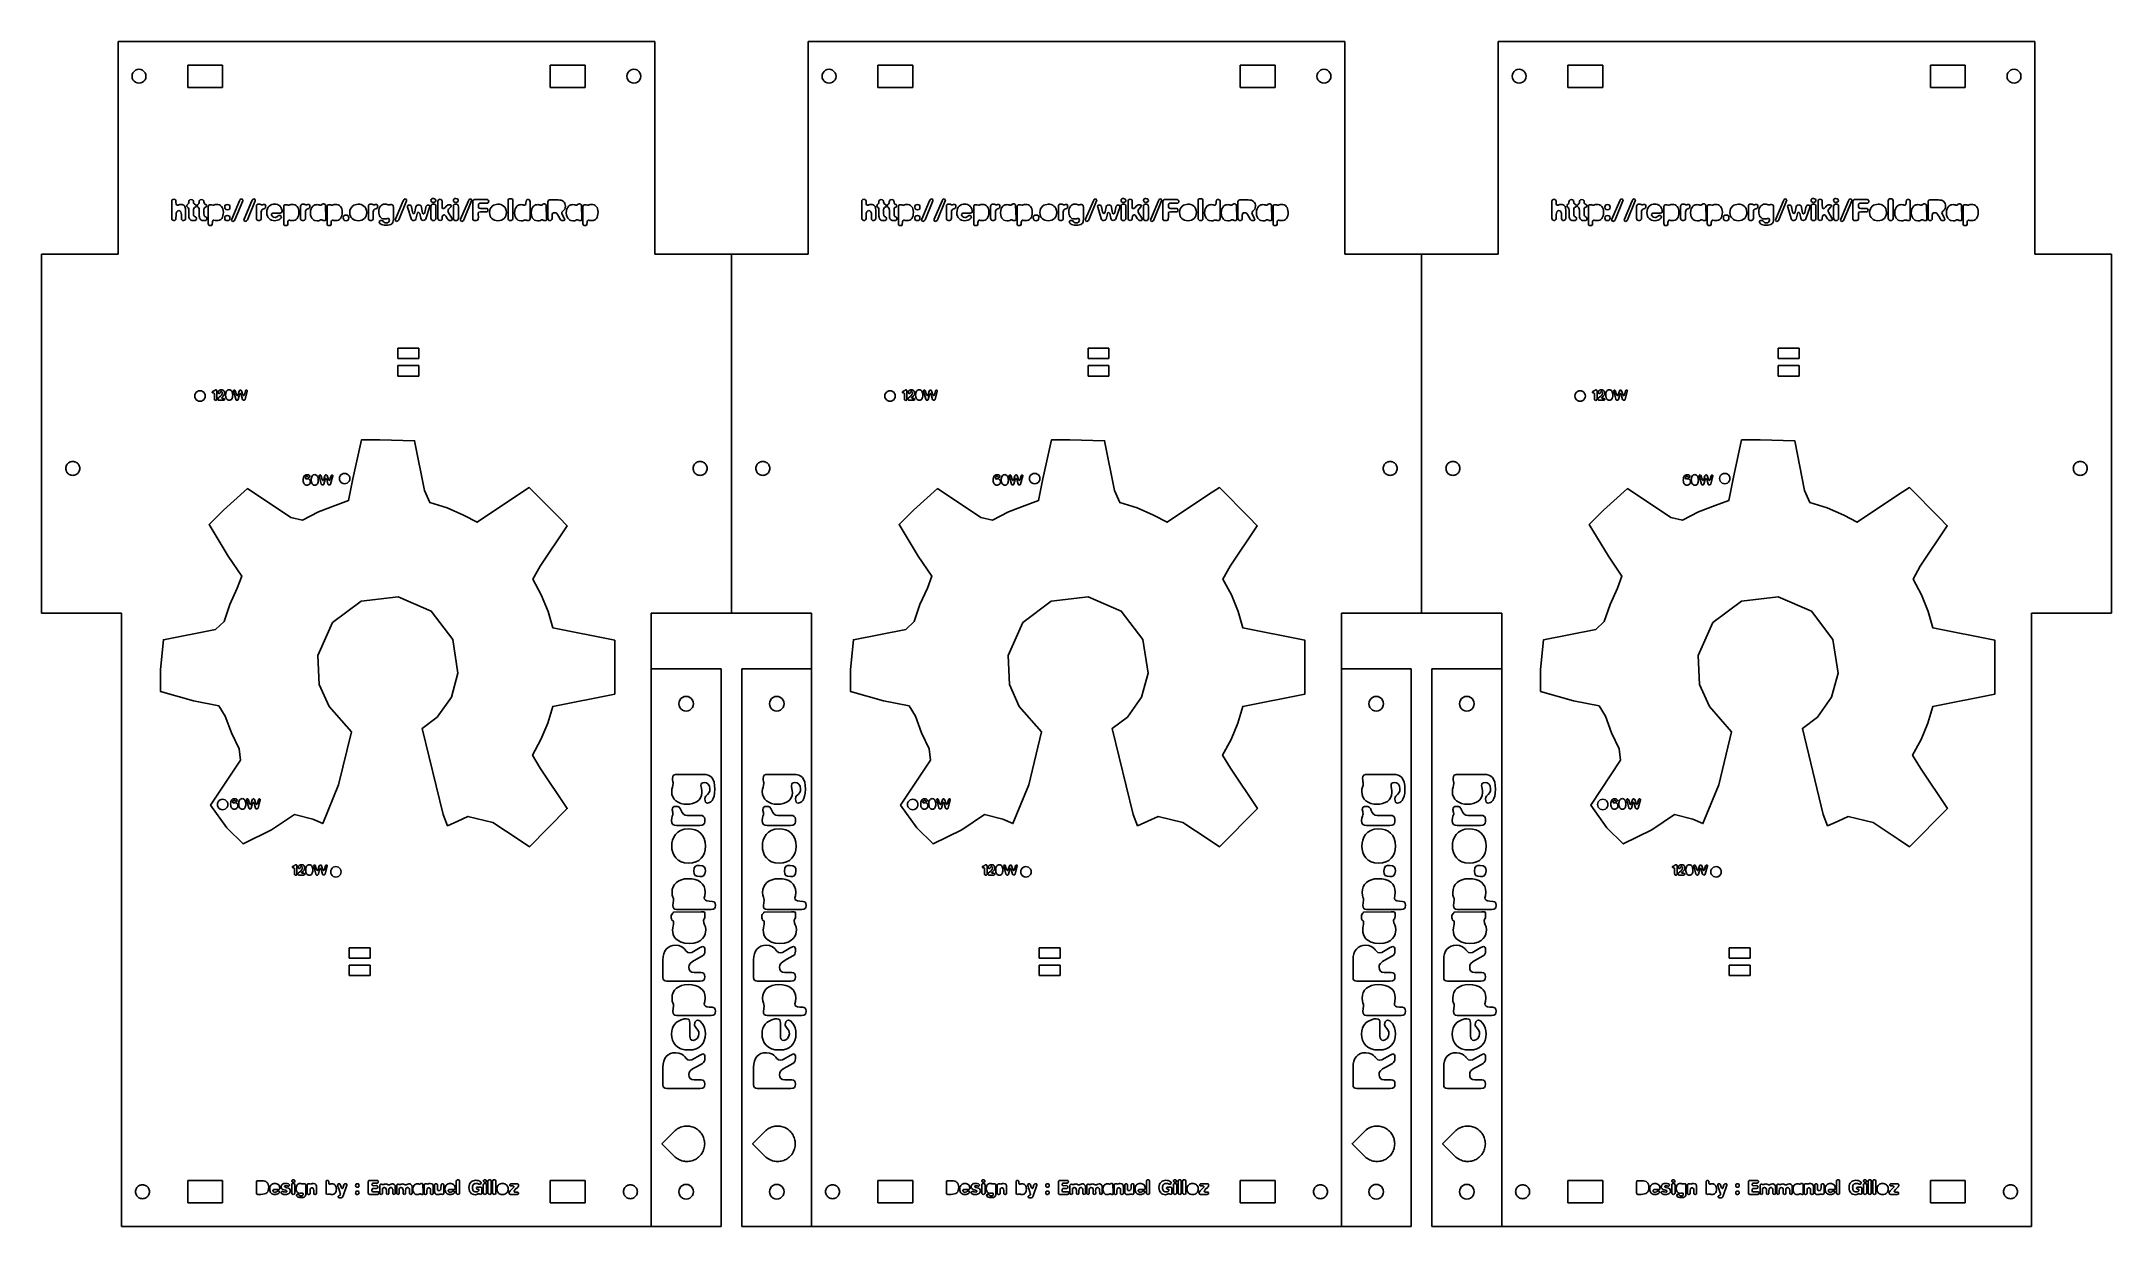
# Model space of a CAD drawing. Header units: metres. Extents: x 641 to 1235, y -1361 to -1021.
import ezdxf

# ---------------------------------------------------------------- set-up
doc = ezdxf.new("R2010")
doc.units = ezdxf.units.M

msp = doc.modelspace()

# ---------------------------------------------------------------- linework, layer by layer
at = {"layer": 'COMPONENT0'}
for p, q in [((702.58, -1348.22, 0), (702.6, -1348.07, 0)), ((702.58, -1351.35, 0), (702.58, -1348.22, 0)), ((702.6, -1348.07, 0), (702.66, -1347.96, 0)), ((702.66, -1347.96, 0), (702.76, -1347.89, 0)), ((702.76, -1347.89, 0), (702.91, -1347.87, 0)), ((702.91, -1347.87, 0), (704.12, -1347.87, 0)), ((704.12, -1347.87, 0), (704.56, -1347.9, 0)), ((704.56, -1347.9, 0), (704.95, -1347.99, 0)), ((704.95, -1347.99, 0), (705.28, -1348.14, 0)), ((705.28, -1348.14, 0), (705.56, -1348.35, 0)), ((705.56, -1348.35, 0), (705.79, -1348.62, 0)), ((712.67, -1347.97, 0), (712.7, -1347.79, 0)), ((712.69, -1348.11, 0), (712.67, -1347.97, 0)), ((712.77, -1348.23, 0), (712.69, -1348.11, 0)), ((712.7, -1347.79, 0), (712.8, -1347.68, 0)), ((712.91, -1348.3, 0), (712.77, -1348.23, 0)), ((712.8, -1347.68, 0), (712.95, -1347.62, 0)), ((713.12, -1348.33, 0), (712.91, -1348.3, 0)), ((712.95, -1347.62, 0), (713.12, -1347.6, 0)), ((713.12, -1347.6, 0), (713.34, -1347.62, 0)), ((713.3, -1348.31, 0), (713.12, -1348.33, 0)), ((713.46, -1348.25, 0), (713.3, -1348.31, 0)), ((713.34, -1347.62, 0), (713.49, -1347.7, 0)), ((713.56, -1348.14, 0), (713.46, -1348.25, 0)), ((713.49, -1347.7, 0), (713.57, -1347.81, 0)), ((713.59, -1347.95, 0), (713.56, -1348.14, 0)), ((713.57, -1347.81, 0), (713.59, -1347.95, 0)), ((722.53, -1348.14, 0), (722.55, -1348, 0)), ((722.53, -1351.32, 0), (722.53, -1348.14, 0)), ((722.55, -1348, 0), (722.6, -1347.88, 0)), ((722.6, -1347.88, 0), (722.69, -1347.81, 0)), ((722.69, -1347.81, 0), (722.82, -1347.78, 0)), ((722.82, -1347.78, 0), (723.01, -1347.78, 0)), ((723.01, -1347.78, 0), (723.13, -1347.8, 0)), ((723.13, -1347.8, 0), (723.22, -1347.87, 0)), ((723.22, -1347.87, 0), (723.28, -1347.98, 0)), ((723.28, -1347.98, 0), (723.3, -1348.14, 0)), ((723.3, -1348.14, 0), (723.3, -1348.53, 0)), ((734.66, -1348.21, 0), (734.68, -1348.04, 0)), ((734.66, -1351.39, 0), (734.66, -1348.21, 0)), ((734.68, -1348.04, 0), (734.75, -1347.92, 0)), ((734.75, -1347.92, 0), (734.85, -1347.85, 0)), ((734.85, -1347.85, 0), (735, -1347.83, 0)), ((735, -1347.83, 0), (737.18, -1347.83, 0)), ((737.18, -1347.83, 0), (737.34, -1347.85, 0)), ((737.34, -1347.85, 0), (737.45, -1347.91, 0)), ((737.45, -1347.91, 0), (737.51, -1348.01, 0)), ((737.52, -1348.29, 0), (737.46, -1348.43, 0)), ((737.51, -1348.01, 0), (737.54, -1348.14, 0)), ((737.54, -1348.14, 0), (737.52, -1348.29, 0)), ((759.91, -1348, 0), (759.94, -1347.86, 0)), ((759.91, -1351.36, 0), (759.91, -1348, 0)), ((759.94, -1347.86, 0), (760.01, -1347.74, 0)), ((760.01, -1347.74, 0), (760.12, -1347.65, 0)), ((760.12, -1347.65, 0), (760.27, -1347.63, 0)), ((760.27, -1347.63, 0), (760.46, -1347.63, 0)), ((760.46, -1347.63, 0), (760.62, -1347.65, 0)), ((760.62, -1347.65, 0), (760.74, -1347.74, 0)), ((760.74, -1347.74, 0), (760.81, -1347.87, 0)), ((760.81, -1347.87, 0), (760.83, -1348.06, 0)), ((760.83, -1348.06, 0), (760.83, -1351.42, 0)), ((763.88, -1348.54, 0), (764.12, -1348.25, 0)), ((764.12, -1348.25, 0), (764.41, -1348.03, 0)), ((764.41, -1348.03, 0), (764.74, -1347.88, 0)), ((764.74, -1347.88, 0), (765.09, -1347.79, 0)), ((765.09, -1347.79, 0), (765.45, -1347.76, 0)), ((765.45, -1347.76, 0), (765.83, -1347.78, 0)), ((765.83, -1347.78, 0), (766.15, -1347.85, 0)), ((766.15, -1347.85, 0), (766.43, -1347.96, 0)), ((766.43, -1347.96, 0), (766.66, -1348.08, 0)), ((766.66, -1348.08, 0), (766.84, -1348.21, 0)), ((766.84, -1348.21, 0), (766.98, -1348.34, 0)), ((766.98, -1348.34, 0), (767.05, -1348.46, 0)), ((767.66, -1347.97, 0), (767.7, -1347.79, 0)), ((767.69, -1348.11, 0), (767.66, -1347.97, 0)), ((767.76, -1348.23, 0), (767.69, -1348.11, 0)), ((767.7, -1347.79, 0), (767.8, -1347.68, 0)), ((767.9, -1348.3, 0), (767.76, -1348.23, 0)), ((767.8, -1347.68, 0), (767.94, -1347.62, 0)), ((768.12, -1348.33, 0), (767.9, -1348.3, 0)), ((767.94, -1347.62, 0), (768.12, -1347.6, 0)), ((768.12, -1347.6, 0), (768.34, -1347.62, 0)), ((768.3, -1348.31, 0), (768.12, -1348.33, 0)), ((768.45, -1348.25, 0), (768.3, -1348.31, 0)), ((768.34, -1347.62, 0), (768.48, -1347.7, 0)), ((768.55, -1348.14, 0), (768.45, -1348.25, 0)), ((768.48, -1347.7, 0), (768.56, -1347.81, 0)), ((768.59, -1347.95, 0), (768.55, -1348.14, 0)), ((768.56, -1347.81, 0), (768.59, -1347.95, 0)), ((769, -1348, 0), (769.03, -1347.86, 0)), ((769, -1351.36, 0), (769, -1348, 0)), ((769.03, -1347.86, 0), (769.1, -1347.74, 0)), ((769.1, -1347.74, 0), (769.21, -1347.65, 0)), ((769.21, -1347.65, 0), (769.36, -1347.63, 0)), ((769.36, -1347.63, 0), (769.54, -1347.63, 0)), ((769.54, -1347.63, 0), (769.71, -1347.65, 0)), ((769.71, -1347.65, 0), (769.83, -1347.74, 0)), ((769.83, -1347.74, 0), (769.9, -1347.87, 0)), ((769.9, -1347.87, 0), (769.92, -1348.06, 0)), ((769.92, -1348.06, 0), (769.92, -1351.42, 0)), ((770.32, -1348, 0), (770.34, -1347.86, 0)), ((770.32, -1351.36, 0), (770.32, -1348, 0)), ((770.34, -1347.86, 0), (770.41, -1347.74, 0)), ((770.41, -1347.74, 0), (770.53, -1347.65, 0)), ((770.53, -1347.65, 0), (770.67, -1347.63, 0)), ((770.67, -1347.63, 0), (770.86, -1347.63, 0)), ((770.86, -1347.63, 0), (771.02, -1347.65, 0)), ((771.02, -1347.65, 0), (771.14, -1347.74, 0)), ((771.14, -1347.74, 0), (771.21, -1347.87, 0)), ((771.21, -1347.87, 0), (771.23, -1348.06, 0)), ((771.23, -1348.06, 0), (771.23, -1351.42, 0)), ((702.6, -1351.57, 0), (702.58, -1351.35, 0)), ((702.66, -1351.71, 0), (702.6, -1351.57, 0)), ((702.77, -1351.77, 0), (702.66, -1351.71, 0)), ((702.93, -1351.8, 0), (702.77, -1351.77, 0)), ((703.85, -1351.8, 0), (702.93, -1351.8, 0)), ((704.39, -1351.77, 0), (703.85, -1351.8, 0)), ((704.85, -1351.68, 0), (704.39, -1351.77, 0)), ((705.24, -1351.53, 0), (704.85, -1351.68, 0)), ((705.55, -1351.32, 0), (705.24, -1351.53, 0)), ((705.79, -1351.03, 0), (705.55, -1351.32, 0)), ((705.79, -1348.62, 0), (705.95, -1348.95, 0)), ((705.95, -1350.68, 0), (705.79, -1351.03, 0)), ((705.95, -1348.95, 0), (706.04, -1349.32, 0)), ((706.04, -1350.25, 0), (705.95, -1350.68, 0)), ((706.04, -1349.32, 0), (706.07, -1349.74, 0)), ((706.07, -1349.74, 0), (706.04, -1350.25, 0)), ((706.36, -1350.31, 0), (706.39, -1349.89, 0)), ((706.39, -1350.66, 0), (706.36, -1350.31, 0)), ((706.39, -1349.89, 0), (706.49, -1349.54, 0)), ((706.48, -1350.97, 0), (706.39, -1350.66, 0)), ((706.61, -1351.23, 0), (706.48, -1350.97, 0)), ((706.49, -1349.54, 0), (706.64, -1349.26, 0)), ((706.79, -1351.44, 0), (706.61, -1351.23, 0)), ((706.64, -1349.26, 0), (706.82, -1349.03, 0)), ((707.01, -1351.61, 0), (706.79, -1351.44, 0)), ((706.82, -1349.03, 0), (707.05, -1348.86, 0)), ((707.27, -1351.73, 0), (707.01, -1351.61, 0)), ((707.05, -1348.86, 0), (707.3, -1348.74, 0)), ((707.29, -1350.55, 0), (707.26, -1350.68, 0)), ((707.26, -1350.68, 0), (707.32, -1350.88, 0)), ((707.55, -1351.81, 0), (707.27, -1351.73, 0)), ((707.37, -1350.45, 0), (707.29, -1350.55, 0)), ((707.3, -1348.74, 0), (707.57, -1348.68, 0)), ((707.32, -1350.88, 0), (707.46, -1351.05, 0)), ((707.5, -1350.4, 0), (707.37, -1350.45, 0)), ((707.46, -1351.05, 0), (707.65, -1351.17, 0)), ((707.68, -1350.38, 0), (707.5, -1350.4, 0)), ((707.86, -1351.83, 0), (707.55, -1351.81, 0)), ((707.57, -1348.68, 0), (707.85, -1348.65, 0)), ((707.65, -1351.17, 0), (707.87, -1351.22, 0)), ((708.63, -1350.38, 0), (707.68, -1350.38, 0)), ((707.85, -1348.65, 0), (708.15, -1348.67, 0)), ((708.17, -1351.81, 0), (707.86, -1351.83, 0)), ((707.87, -1351.22, 0), (708.05, -1351.2, 0)), ((708.05, -1351.2, 0), (708.18, -1351.16, 0)), ((708.15, -1348.67, 0), (708.4, -1348.74, 0)), ((708.44, -1351.75, 0), (708.17, -1351.81, 0)), ((708.18, -1351.16, 0), (708.39, -1351.02, 0)), ((708.39, -1351.02, 0), (708.57, -1350.88, 0)), ((708.4, -1348.74, 0), (708.61, -1348.84, 0)), ((708.66, -1351.65, 0), (708.44, -1351.75, 0)), ((708.57, -1350.88, 0), (708.66, -1350.83, 0)), ((708.61, -1348.84, 0), (708.79, -1348.96, 0)), ((708.9, -1350.38, 0), (708.63, -1350.38, 0)), ((708.66, -1350.83, 0), (708.77, -1350.81, 0)), ((708.85, -1351.54, 0), (708.66, -1351.65, 0)), ((708.77, -1350.81, 0), (708.91, -1350.84, 0)), ((708.79, -1348.96, 0), (708.94, -1349.1, 0)), ((709.09, -1351.31, 0), (708.85, -1351.54, 0)), ((709.08, -1350.36, 0), (708.9, -1350.38, 0)), ((708.91, -1350.84, 0), (709.04, -1350.91, 0)), ((708.94, -1349.1, 0), (709.05, -1349.26, 0)), ((709.04, -1350.91, 0), (709.13, -1351.01, 0)), ((709.05, -1349.26, 0), (709.2, -1349.57, 0)), ((709.2, -1350.31, 0), (709.08, -1350.36, 0)), ((709.16, -1351.12, 0), (709.09, -1351.31, 0)), ((709.13, -1351.01, 0), (709.16, -1351.12, 0)), ((709.2, -1349.57, 0), (709.28, -1349.85, 0)), ((709.27, -1350.21, 0), (709.2, -1350.31, 0)), ((709.29, -1350.04, 0), (709.27, -1350.21, 0)), ((709.28, -1349.85, 0), (709.29, -1350.04, 0)), ((709.59, -1351.26, 0), (709.62, -1351.13, 0)), ((709.62, -1351.35, 0), (709.59, -1351.26, 0)), ((709.62, -1351.13, 0), (709.71, -1351.03, 0)), ((709.68, -1351.44, 0), (709.62, -1351.35, 0)), ((709.64, -1349.64, 0), (709.67, -1349.42, 0)), ((709.66, -1349.82, 0), (709.64, -1349.64, 0)), ((709.71, -1349.97, 0), (709.66, -1349.82, 0)), ((709.67, -1349.42, 0), (709.75, -1349.22, 0)), ((709.94, -1351.63, 0), (709.68, -1351.44, 0)), ((709.79, -1350.1, 0), (709.71, -1349.97, 0)), ((709.71, -1351.03, 0), (709.82, -1350.96, 0)), ((709.75, -1349.22, 0), (709.87, -1349.05, 0)), ((709.89, -1350.21, 0), (709.79, -1350.1, 0)), ((709.82, -1350.96, 0), (709.95, -1350.93, 0)), ((709.87, -1349.05, 0), (710.03, -1348.91, 0)), ((710.17, -1350.38, 0), (709.89, -1350.21, 0)), ((710.35, -1351.79, 0), (709.94, -1351.63, 0)), ((709.95, -1350.93, 0), (710.17, -1350.97, 0)), ((710.03, -1348.91, 0), (710.22, -1348.8, 0)), ((710.51, -1350.49, 0), (710.17, -1350.38, 0)), ((710.17, -1350.97, 0), (710.37, -1351.04, 0)), ((710.22, -1348.8, 0), (710.43, -1348.72, 0)), ((710.61, -1351.83, 0), (710.35, -1351.79, 0)), ((710.37, -1351.04, 0), (710.61, -1351.11, 0)), ((710.43, -1348.72, 0), (710.66, -1348.66, 0)), ((710.86, -1350.58, 0), (710.51, -1350.49, 0)), ((710.61, -1351.11, 0), (710.95, -1351.15, 0)), ((710.9, -1351.85, 0), (710.61, -1351.83, 0)), ((710.65, -1349.43, 0), (710.63, -1349.5, 0)), ((710.63, -1349.5, 0), (710.66, -1349.65, 0)), ((710.73, -1349.38, 0), (710.65, -1349.43, 0)), ((710.66, -1348.66, 0), (710.9, -1348.65, 0)), ((710.66, -1349.65, 0), (710.77, -1349.76, 0)), ((710.92, -1349.33, 0), (710.73, -1349.38, 0)), ((710.77, -1349.76, 0), (710.98, -1349.84, 0)), ((711.1, -1350.66, 0), (710.86, -1350.58, 0)), ((710.9, -1348.65, 0), (711.34, -1348.69, 0)), ((711.18, -1351.83, 0), (710.9, -1351.85, 0)), ((711.01, -1349.33, 0), (710.92, -1349.33, 0)), ((710.95, -1351.15, 0), (711.11, -1351.13, 0)), ((710.98, -1349.84, 0), (711.32, -1349.91, 0)), ((711.07, -1349.32, 0), (711.01, -1349.33, 0)), ((711.24, -1349.35, 0), (711.07, -1349.32, 0)), ((711.23, -1350.78, 0), (711.1, -1350.66, 0)), ((711.11, -1351.13, 0), (711.21, -1351.1, 0)), ((711.45, -1351.77, 0), (711.18, -1351.83, 0)), ((711.21, -1351.1, 0), (711.25, -1351.04, 0)), ((711.27, -1350.95, 0), (711.23, -1350.78, 0)), ((711.41, -1349.39, 0), (711.24, -1349.35, 0)), ((711.25, -1351.04, 0), (711.27, -1350.95, 0)), ((711.32, -1349.91, 0), (711.76, -1350.05, 0)), ((711.34, -1348.69, 0), (711.72, -1348.79, 0)), ((711.55, -1349.43, 0), (711.41, -1349.39, 0)), ((711.68, -1351.69, 0), (711.45, -1351.77, 0)), ((711.71, -1349.45, 0), (711.55, -1349.43, 0)), ((711.88, -1351.57, 0), (711.68, -1351.69, 0)), ((711.83, -1349.42, 0), (711.71, -1349.45, 0)), ((711.72, -1348.79, 0), (711.97, -1348.94, 0)), ((711.76, -1350.05, 0), (711.93, -1350.14, 0)), ((711.95, -1349.34, 0), (711.83, -1349.42, 0)), ((712.05, -1351.42, 0), (711.88, -1351.57, 0)), ((711.93, -1350.14, 0), (712.06, -1350.25, 0)), ((712.03, -1349.24, 0), (711.95, -1349.34, 0)), ((711.97, -1348.94, 0), (712.05, -1349.03, 0)), ((712.07, -1349.12, 0), (712.03, -1349.24, 0)), ((712.05, -1349.03, 0), (712.07, -1349.12, 0)), ((712.17, -1351.24, 0), (712.05, -1351.42, 0)), ((712.06, -1350.25, 0), (712.22, -1350.5, 0)), ((712.25, -1351.03, 0), (712.17, -1351.24, 0)), ((712.22, -1350.5, 0), (712.28, -1350.79, 0)), ((712.28, -1350.79, 0), (712.25, -1351.03, 0)), ((712.67, -1349.09, 0), (712.69, -1348.91, 0)), ((712.67, -1351.28, 0), (712.67, -1349.09, 0)), ((712.69, -1351.51, 0), (712.67, -1351.28, 0)), ((712.69, -1348.91, 0), (712.76, -1348.78, 0)), ((712.75, -1351.67, 0), (712.69, -1351.51, 0)), ((712.89, -1351.76, 0), (712.75, -1351.67, 0)), ((712.76, -1348.78, 0), (712.88, -1348.69, 0)), ((712.88, -1348.69, 0), (713.02, -1348.67, 0)), ((713.14, -1351.8, 0), (712.89, -1351.76, 0)), ((713.02, -1348.67, 0), (713.23, -1348.67, 0)), ((713.34, -1351.77, 0), (713.14, -1351.8, 0)), ((713.23, -1348.67, 0), (713.39, -1348.7, 0)), ((713.49, -1351.69, 0), (713.34, -1351.77, 0)), ((713.39, -1348.7, 0), (713.51, -1348.79, 0)), ((713.58, -1351.56, 0), (713.49, -1351.69, 0)), ((713.51, -1348.79, 0), (713.58, -1348.96, 0)), ((713.58, -1348.96, 0), (713.61, -1349.18, 0)), ((713.61, -1351.37, 0), (713.58, -1351.56, 0)), ((713.61, -1349.18, 0), (713.61, -1351.37, 0)), ((713.94, -1350.1, 0), (713.96, -1349.8, 0)), ((713.96, -1350.37, 0), (713.94, -1350.1, 0)), ((713.96, -1349.8, 0), (714.02, -1349.52, 0)), ((714, -1350.63, 0), (713.96, -1350.37, 0)), ((714.09, -1350.87, 0), (714, -1350.63, 0)), ((714.02, -1349.52, 0), (714.12, -1349.28, 0)), ((714.04, -1352.03, 0), (714.07, -1351.92, 0)), ((714.1, -1352.23, 0), (714.04, -1352.03, 0)), ((714.07, -1351.92, 0), (714.14, -1351.85, 0)), ((714.2, -1351.08, 0), (714.09, -1350.87, 0)), ((714.18, -1352.35, 0), (714.1, -1352.23, 0)), ((714.12, -1349.28, 0), (714.25, -1349.07, 0)), ((714.14, -1351.85, 0), (714.27, -1351.81, 0)), ((714.3, -1352.46, 0), (714.18, -1352.35, 0)), ((714.36, -1351.25, 0), (714.2, -1351.08, 0)), ((714.25, -1349.07, 0), (714.41, -1348.9, 0)), ((714.27, -1351.81, 0), (714.43, -1351.79, 0)), ((714.47, -1352.56, 0), (714.3, -1352.46, 0)), ((714.54, -1351.38, 0), (714.36, -1351.25, 0)), ((714.41, -1348.9, 0), (714.62, -1348.78, 0)), ((714.43, -1351.79, 0), (714.59, -1351.81, 0)), ((714.69, -1352.64, 0), (714.47, -1352.56, 0)), ((714.77, -1351.47, 0), (714.54, -1351.38, 0)), ((714.59, -1351.81, 0), (714.7, -1351.86, 0)), ((714.62, -1348.78, 0), (714.85, -1348.7, 0)), ((714.98, -1352.7, 0), (714.69, -1352.64, 0)), ((714.7, -1351.86, 0), (714.86, -1352.03, 0)), ((715.03, -1351.5, 0), (714.77, -1351.47, 0)), ((714.85, -1348.7, 0), (715.12, -1348.67, 0)), ((714.86, -1352.03, 0), (715.04, -1352.19, 0)), ((715.33, -1352.72, 0), (714.98, -1352.7, 0)), ((715.21, -1351.49, 0), (715.03, -1351.5, 0)), ((715.04, -1352.19, 0), (715.18, -1352.24, 0)), ((715.12, -1348.67, 0), (715.34, -1348.7, 0)), ((715.18, -1352.24, 0), (715.38, -1352.26, 0)), ((715.4, -1351.46, 0), (715.21, -1351.49, 0)), ((715.7, -1352.7, 0), (715.33, -1352.72, 0)), ((715.34, -1348.7, 0), (715.54, -1348.74, 0)), ((715.38, -1352.26, 0), (715.62, -1352.22, 0)), ((715.58, -1351.43, 0), (715.4, -1351.46, 0)), ((715.54, -1348.74, 0), (715.72, -1348.79, 0)), ((715.69, -1351.42, 0), (715.58, -1351.43, 0)), ((715.62, -1352.22, 0), (715.81, -1352.11, 0)), ((715.82, -1351.43, 0), (715.69, -1351.42, 0)), ((716, -1352.65, 0), (715.7, -1352.7, 0)), ((715.72, -1348.79, 0), (715.87, -1348.81, 0)), ((715.81, -1352.11, 0), (715.93, -1351.94, 0)), ((715.9, -1351.49, 0), (715.82, -1351.43, 0)), ((715.87, -1348.81, 0), (715.98, -1348.8, 0)), ((715.95, -1351.59, 0), (715.9, -1351.49, 0)), ((715.93, -1351.94, 0), (715.97, -1351.73, 0)), ((715.97, -1351.73, 0), (715.95, -1351.59, 0)), ((715.98, -1348.8, 0), (716.08, -1348.78, 0)), ((716.24, -1352.56, 0), (716, -1352.65, 0)), ((716.08, -1348.78, 0), (716.19, -1348.76, 0)), ((716.19, -1348.76, 0), (716.34, -1348.75, 0)), ((716.43, -1352.44, 0), (716.24, -1352.56, 0)), ((716.34, -1348.75, 0), (716.53, -1348.78, 0)), ((716.57, -1352.28, 0), (716.43, -1352.44, 0)), ((716.53, -1348.78, 0), (716.65, -1348.86, 0)), ((716.66, -1352.09, 0), (716.57, -1352.28, 0)), ((716.65, -1348.86, 0), (716.71, -1349.02, 0)), ((716.71, -1351.86, 0), (716.66, -1352.09, 0)), ((716.71, -1349.02, 0), (716.73, -1349.28, 0)), ((716.73, -1351.6, 0), (716.71, -1351.86, 0)), ((716.73, -1349.28, 0), (716.73, -1351.6, 0)), ((717.14, -1349.11, 0), (717.16, -1348.96, 0)), ((717.14, -1351.43, 0), (717.14, -1349.11, 0)), ((717.16, -1351.59, 0), (717.14, -1351.43, 0)), ((717.16, -1348.96, 0), (717.24, -1348.85, 0)), ((717.23, -1351.7, 0), (717.16, -1351.59, 0)), ((717.33, -1351.77, 0), (717.23, -1351.7, 0)), ((717.24, -1348.85, 0), (717.37, -1348.79, 0)), ((717.47, -1351.79, 0), (717.33, -1351.77, 0)), ((717.37, -1348.79, 0), (717.55, -1348.76, 0)), ((717.6, -1351.79, 0), (717.47, -1351.79, 0)), ((717.55, -1348.76, 0), (717.86, -1348.81, 0)), ((717.74, -1351.77, 0), (717.6, -1351.79, 0)), ((717.85, -1351.71, 0), (717.74, -1351.77, 0)), ((717.93, -1351.61, 0), (717.85, -1351.71, 0)), ((717.86, -1348.81, 0), (718.12, -1348.85, 0)), ((717.96, -1351.46, 0), (717.93, -1351.61, 0)), ((717.97, -1350.72, 0), (717.96, -1351.46, 0)), ((718, -1350.35, 0), (717.97, -1350.72, 0)), ((718.09, -1350.09, 0), (718, -1350.35, 0)), ((718.17, -1350, 0), (718.09, -1350.09, 0)), ((718.12, -1348.85, 0), (718.3, -1348.82, 0)), ((718.25, -1349.93, 0), (718.17, -1350, 0)), ((718.48, -1349.88, 0), (718.25, -1349.93, 0)), ((718.3, -1348.82, 0), (718.46, -1348.77, 0)), ((718.46, -1348.77, 0), (718.65, -1348.72, 0)), ((718.7, -1349.93, 0), (718.48, -1349.88, 0)), ((718.65, -1348.72, 0), (718.91, -1348.69, 0)), ((718.86, -1350.08, 0), (718.7, -1349.93, 0)), ((718.95, -1350.33, 0), (718.86, -1350.08, 0)), ((718.91, -1348.69, 0), (719.27, -1348.75, 0)), ((718.98, -1350.69, 0), (718.95, -1350.33, 0)), ((718.98, -1351.46, 0), (718.98, -1350.69, 0)), ((719, -1351.61, 0), (718.98, -1351.46, 0)), ((719.07, -1351.71, 0), (719, -1351.61, 0)), ((719.18, -1351.77, 0), (719.07, -1351.71, 0)), ((719.3, -1351.79, 0), (719.18, -1351.77, 0)), ((719.27, -1348.75, 0), (719.42, -1348.81, 0)), ((719.43, -1351.79, 0), (719.3, -1351.79, 0)), ((719.42, -1348.81, 0), (719.55, -1348.91, 0)), ((719.57, -1351.77, 0), (719.43, -1351.79, 0)), ((719.55, -1348.91, 0), (719.66, -1349.03, 0)), ((719.69, -1351.71, 0), (719.57, -1351.77, 0)), ((719.66, -1349.03, 0), (719.74, -1349.2, 0)), ((719.77, -1351.61, 0), (719.69, -1351.71, 0)), ((719.74, -1349.2, 0), (719.78, -1349.4, 0)), ((719.8, -1351.46, 0), (719.77, -1351.61, 0)), ((719.78, -1349.4, 0), (719.8, -1349.63, 0)), ((719.8, -1349.63, 0), (719.8, -1351.46, 0)), ((722.55, -1351.56, 0), (722.53, -1351.32, 0)), ((722.62, -1351.7, 0), (722.55, -1351.56, 0)), ((722.74, -1351.77, 0), (722.62, -1351.7, 0)), ((722.93, -1351.79, 0), (722.74, -1351.77, 0)), ((723.09, -1351.78, 0), (722.93, -1351.79, 0)), ((723.19, -1351.75, 0), (723.09, -1351.78, 0)), ((723.29, -1351.72, 0), (723.19, -1351.75, 0)), ((723.46, -1351.71, 0), (723.29, -1351.72, 0)), ((723.3, -1348.53, 0), (723.32, -1348.65, 0)), ((723.32, -1348.65, 0), (723.37, -1348.77, 0)), ((723.37, -1348.77, 0), (723.44, -1348.85, 0)), ((723.44, -1348.85, 0), (723.55, -1348.88, 0)), ((723.63, -1351.73, 0), (723.46, -1351.71, 0)), ((723.55, -1348.88, 0), (723.69, -1348.86, 0)), ((723.77, -1351.78, 0), (723.63, -1351.73, 0)), ((723.69, -1348.86, 0), (723.84, -1348.82, 0)), ((723.94, -1351.84, 0), (723.77, -1351.78, 0)), ((723.84, -1348.82, 0), (724.01, -1348.77, 0)), ((724.2, -1351.86, 0), (723.94, -1351.84, 0)), ((724.01, -1348.77, 0), (724.23, -1348.75, 0)), ((724.46, -1351.83, 0), (724.2, -1351.86, 0)), ((724.23, -1348.75, 0), (724.49, -1348.78, 0)), ((724.7, -1351.76, 0), (724.46, -1351.83, 0)), ((724.49, -1348.78, 0), (724.73, -1348.85, 0)), ((724.92, -1351.63, 0), (724.7, -1351.76, 0)), ((724.73, -1348.85, 0), (724.95, -1348.97, 0)), ((725.11, -1351.45, 0), (724.92, -1351.63, 0)), ((724.95, -1348.97, 0), (725.13, -1349.13, 0)), ((725.27, -1351.22, 0), (725.11, -1351.45, 0)), ((725.13, -1349.13, 0), (725.28, -1349.34, 0)), ((725.39, -1350.94, 0), (725.27, -1351.22, 0)), ((725.28, -1349.34, 0), (725.39, -1349.59, 0)), ((725.39, -1349.59, 0), (725.46, -1349.88, 0)), ((725.46, -1350.61, 0), (725.39, -1350.94, 0)), ((725.46, -1349.88, 0), (725.49, -1350.22, 0)), ((725.49, -1350.22, 0), (725.46, -1350.61, 0)), ((725.83, -1349, 0), (725.87, -1348.85, 0)), ((725.88, -1349.29, 0), (725.83, -1349, 0)), ((725.87, -1348.85, 0), (725.97, -1348.78, 0)), ((725.95, -1349.5, 0), (725.88, -1349.29, 0)), ((726.1, -1349.95, 0), (725.95, -1349.5, 0)), ((725.97, -1348.78, 0), (726.09, -1348.76, 0)), ((725.97, -1352.49, 0), (726, -1352.36, 0)), ((726, -1352.62, 0), (725.97, -1352.49, 0)), ((726, -1352.36, 0), (726.06, -1352.27, 0)), ((726.06, -1352.72, 0), (726, -1352.62, 0)), ((726.06, -1352.27, 0), (726.17, -1352.2, 0)), ((726.16, -1352.78, 0), (726.06, -1352.72, 0)), ((726.09, -1348.76, 0), (726.3, -1348.76, 0)), ((726.28, -1350.51, 0), (726.1, -1349.95, 0)), ((726.29, -1352.8, 0), (726.16, -1352.78, 0)), ((726.17, -1352.2, 0), (726.31, -1352.16, 0)), ((726.46, -1351.09, 0), (726.28, -1350.51, 0)), ((726.58, -1352.8, 0), (726.29, -1352.8, 0)), ((726.3, -1348.76, 0), (726.43, -1348.78, 0)), ((726.31, -1352.16, 0), (726.46, -1352.11, 0)), ((726.43, -1348.78, 0), (726.54, -1348.85, 0)), ((726.6, -1351.55, 0), (726.46, -1351.09, 0)), ((726.46, -1352.11, 0), (726.57, -1352.02, 0)), ((726.54, -1348.85, 0), (726.62, -1348.97, 0)), ((726.57, -1352.02, 0), (726.63, -1351.91, 0)), ((726.84, -1352.78, 0), (726.58, -1352.8, 0)), ((726.65, -1351.8, 0), (726.6, -1351.55, 0)), ((726.62, -1348.97, 0), (726.68, -1349.13, 0)), ((726.63, -1351.91, 0), (726.65, -1351.8, 0)), ((726.68, -1349.13, 0), (726.88, -1349.77, 0)), ((727.1, -1352.66, 0), (726.84, -1352.78, 0)), ((726.88, -1349.77, 0), (726.94, -1349.94, 0)), ((726.94, -1349.94, 0), (727.02, -1350.04, 0)), ((727.02, -1350.04, 0), (727.1, -1350.09, 0)), ((727.1, -1350.09, 0), (727.18, -1350.1, 0)), ((727.22, -1352.56, 0), (727.1, -1352.66, 0)), ((727.18, -1350.1, 0), (727.25, -1350.07, 0)), ((727.33, -1352.41, 0), (727.22, -1352.56, 0)), ((727.25, -1350.07, 0), (727.31, -1349.99, 0)), ((727.31, -1349.99, 0), (727.4, -1349.76, 0)), ((727.44, -1352.22, 0), (727.33, -1352.41, 0)), ((727.4, -1349.76, 0), (727.62, -1349.06, 0)), ((727.53, -1351.97, 0), (727.44, -1352.22, 0)), ((728.46, -1349.16, 0), (727.53, -1351.97, 0)), ((727.62, -1349.06, 0), (727.67, -1348.93, 0)), ((727.67, -1348.93, 0), (727.76, -1348.84, 0)), ((727.76, -1348.84, 0), (727.87, -1348.78, 0)), ((727.87, -1348.78, 0), (728.03, -1348.76, 0)), ((728.03, -1348.76, 0), (728.23, -1348.76, 0)), ((728.23, -1348.76, 0), (728.32, -1348.77, 0)), ((728.32, -1348.77, 0), (728.41, -1348.82, 0)), ((728.41, -1348.82, 0), (728.46, -1348.89, 0)), ((728.46, -1348.89, 0), (728.48, -1348.97, 0)), ((728.48, -1349.08, 0), (728.46, -1349.16, 0)), ((728.48, -1348.97, 0), (728.48, -1349.08, 0)), ((731.02, -1349.26, 0), (731.05, -1349.04, 0)), ((731.05, -1349.5, 0), (731.02, -1349.26, 0)), ((731.02, -1351.33, 0), (731.04, -1351.12, 0)), ((731.05, -1351.55, 0), (731.02, -1351.33, 0)), ((731.04, -1351.12, 0), (731.12, -1350.97, 0)), ((731.05, -1349.04, 0), (731.12, -1348.89, 0)), ((731.14, -1349.65, 0), (731.05, -1349.5, 0)), ((731.12, -1351.7, 0), (731.05, -1351.55, 0)), ((731.12, -1348.89, 0), (731.27, -1348.8, 0)), ((731.12, -1350.97, 0), (731.26, -1350.87, 0)), ((731.27, -1351.79, 0), (731.12, -1351.7, 0)), ((731.29, -1349.72, 0), (731.14, -1349.65, 0)), ((731.26, -1350.87, 0), (731.5, -1350.84, 0)), ((731.27, -1348.8, 0), (731.51, -1348.76, 0)), ((731.51, -1351.81, 0), (731.27, -1351.79, 0)), ((731.51, -1349.74, 0), (731.29, -1349.72, 0)), ((731.5, -1350.84, 0), (731.75, -1350.87, 0)), ((731.51, -1348.76, 0), (731.76, -1348.8, 0)), ((731.76, -1349.71, 0), (731.51, -1349.74, 0)), ((731.76, -1351.78, 0), (731.51, -1351.81, 0)), ((731.75, -1350.87, 0), (731.9, -1350.96, 0)), ((731.76, -1348.8, 0), (731.9, -1348.89, 0)), ((731.9, -1349.62, 0), (731.76, -1349.71, 0)), ((731.9, -1351.69, 0), (731.76, -1351.78, 0)), ((731.9, -1348.89, 0), (731.97, -1349.04, 0)), ((731.97, -1349.47, 0), (731.9, -1349.62, 0)), ((731.9, -1350.96, 0), (731.97, -1351.12, 0)), ((731.97, -1351.54, 0), (731.9, -1351.69, 0)), ((731.97, -1349.04, 0), (732, -1349.26, 0)), ((732, -1349.26, 0), (731.97, -1349.47, 0)), ((731.97, -1351.12, 0), (732, -1351.33, 0)), ((732, -1351.33, 0), (731.97, -1351.54, 0)), ((734.68, -1351.58, 0), (734.66, -1351.39, 0)), ((734.75, -1351.71, 0), (734.68, -1351.58, 0)), ((734.86, -1351.78, 0), (734.75, -1351.71, 0)), ((735.02, -1351.8, 0), (734.86, -1351.78, 0)), ((737.27, -1351.8, 0), (735.02, -1351.8, 0)), ((735.73, -1350.34, 0), (735.7, -1350.57, 0)), ((735.7, -1350.57, 0), (735.7, -1350.74, 0)), ((735.7, -1350.74, 0), (735.74, -1350.92, 0)), ((735.75, -1348.75, 0), (735.71, -1348.93, 0)), ((735.71, -1348.93, 0), (735.74, -1349.12, 0)), ((735.81, -1350.2, 0), (735.73, -1350.34, 0)), ((735.74, -1349.12, 0), (735.82, -1349.23, 0)), ((735.74, -1350.92, 0), (735.84, -1351.03, 0)), ((735.86, -1348.65, 0), (735.75, -1348.75, 0)), ((735.94, -1350.13, 0), (735.81, -1350.2, 0)), ((735.82, -1349.23, 0), (735.95, -1349.29, 0)), ((735.84, -1351.03, 0), (736.01, -1351.07, 0)), ((736.01, -1348.6, 0), (735.86, -1348.65, 0)), ((736.15, -1350.1, 0), (735.94, -1350.13, 0)), ((735.95, -1349.29, 0), (736.15, -1349.31, 0)), ((736.2, -1348.59, 0), (736.01, -1348.6, 0)), ((736.01, -1351.07, 0), (736.22, -1351.08, 0)), ((736.15, -1349.31, 0), (737.04, -1349.29, 0)), ((737.04, -1350.08, 0), (736.15, -1350.1, 0)), ((737.21, -1348.57, 0), (736.2, -1348.59, 0)), ((736.22, -1351.08, 0), (737.38, -1351.06, 0)), ((737.04, -1349.29, 0), (737.19, -1349.32, 0)), ((737.19, -1350.05, 0), (737.04, -1350.08, 0)), ((737.19, -1349.32, 0), (737.31, -1349.42, 0)), ((737.31, -1349.97, 0), (737.19, -1350.05, 0)), ((737.36, -1348.53, 0), (737.21, -1348.57, 0)), ((737.46, -1351.78, 0), (737.27, -1351.8, 0)), ((737.31, -1349.42, 0), (737.38, -1349.55, 0)), ((737.38, -1349.85, 0), (737.31, -1349.97, 0)), ((737.46, -1348.43, 0), (737.36, -1348.53, 0)), ((737.38, -1349.55, 0), (737.41, -1349.7, 0)), ((737.41, -1349.7, 0), (737.38, -1349.85, 0)), ((737.38, -1351.06, 0), (737.53, -1351.09, 0)), ((737.6, -1351.73, 0), (737.46, -1351.78, 0)), ((737.53, -1351.09, 0), (737.63, -1351.2, 0)), ((737.68, -1351.63, 0), (737.6, -1351.73, 0)), ((737.63, -1351.2, 0), (737.69, -1351.34, 0)), ((737.71, -1351.5, 0), (737.68, -1351.63, 0)), ((737.69, -1351.34, 0), (737.71, -1351.5, 0)), ((737.99, -1349.19, 0), (738.02, -1349.06, 0)), ((737.99, -1351.44, 0), (737.99, -1349.19, 0)), ((738.02, -1351.59, 0), (737.99, -1351.44, 0)), ((738.02, -1349.06, 0), (738.09, -1348.96, 0)), ((738.08, -1351.7, 0), (738.02, -1351.59, 0)), ((738.19, -1351.76, 0), (738.08, -1351.7, 0)), ((738.09, -1348.96, 0), (738.2, -1348.9, 0)), ((738.35, -1351.79, 0), (738.19, -1351.76, 0)), ((738.2, -1348.9, 0), (738.37, -1348.88, 0)), ((738.5, -1351.77, 0), (738.35, -1351.79, 0)), ((738.37, -1348.88, 0), (738.66, -1348.92, 0)), ((738.61, -1351.71, 0), (738.5, -1351.77, 0)), ((738.68, -1351.61, 0), (738.61, -1351.71, 0)), ((738.66, -1348.92, 0), (738.92, -1348.96, 0)), ((738.7, -1351.48, 0), (738.68, -1351.61, 0)), ((738.72, -1350.3, 0), (738.69, -1350.65, 0)), ((738.69, -1350.65, 0), (738.7, -1351.48, 0)), ((738.83, -1350.04, 0), (738.72, -1350.3, 0)), ((738.92, -1349.95, 0), (738.83, -1350.04, 0)), ((738.92, -1348.96, 0), (739.1, -1348.94, 0)), ((739.02, -1349.88, 0), (738.92, -1349.95, 0)), ((739.13, -1349.84, 0), (739.02, -1349.88, 0)), ((739.1, -1348.94, 0), (739.28, -1348.88, 0)), ((739.27, -1349.83, 0), (739.13, -1349.84, 0)), ((739.52, -1349.88, 0), (739.27, -1349.83, 0)), ((739.28, -1348.88, 0), (739.47, -1348.83, 0)), ((739.47, -1348.83, 0), (739.69, -1348.81, 0)), ((739.61, -1349.94, 0), (739.52, -1349.88, 0)), ((739.69, -1350.03, 0), (739.61, -1349.94, 0)), ((739.69, -1348.81, 0), (739.98, -1348.85, 0)), ((739.8, -1350.28, 0), (739.69, -1350.03, 0)), ((739.83, -1350.61, 0), (739.8, -1350.28, 0)), ((739.85, -1351.48, 0), (739.83, -1350.61, 0)), ((739.87, -1351.61, 0), (739.85, -1351.48, 0)), ((739.93, -1351.71, 0), (739.87, -1351.61, 0)), ((740.04, -1351.77, 0), (739.93, -1351.71, 0)), ((739.98, -1348.85, 0), (740.19, -1348.94, 0)), ((740.2, -1351.79, 0), (740.04, -1351.77, 0)), ((740.19, -1348.94, 0), (740.37, -1349.03, 0)), ((740.35, -1351.77, 0), (740.2, -1351.79, 0)), ((740.46, -1351.71, 0), (740.35, -1351.77, 0)), ((740.37, -1349.03, 0), (740.56, -1349.08, 0)), ((740.53, -1351.61, 0), (740.46, -1351.71, 0)), ((740.55, -1351.48, 0), (740.53, -1351.61, 0)), ((740.58, -1350.3, 0), (740.54, -1350.68, 0)), ((740.54, -1350.68, 0), (740.55, -1351.48, 0)), ((740.56, -1349.08, 0), (740.74, -1349.03, 0)), ((740.63, -1350.16, 0), (740.58, -1350.3, 0)), ((740.7, -1350.04, 0), (740.63, -1350.16, 0)), ((740.89, -1349.89, 0), (740.7, -1350.04, 0)), ((740.74, -1349.03, 0), (740.94, -1348.94, 0)), ((741.12, -1349.84, 0), (740.89, -1349.89, 0)), ((740.94, -1348.94, 0), (741.19, -1348.85, 0)), ((741.25, -1349.85, 0), (741.12, -1349.84, 0)), ((741.19, -1348.85, 0), (741.52, -1348.81, 0)), ((741.37, -1349.9, 0), (741.25, -1349.85, 0)), ((741.46, -1349.97, 0), (741.37, -1349.9, 0)), ((741.54, -1350.07, 0), (741.46, -1349.97, 0)), ((741.52, -1348.81, 0), (741.74, -1348.82, 0)), ((741.65, -1350.34, 0), (741.54, -1350.07, 0)), ((741.69, -1350.72, 0), (741.65, -1350.34, 0)), ((741.7, -1351.48, 0), (741.69, -1350.72, 0)), ((741.72, -1351.61, 0), (741.7, -1351.48, 0)), ((741.79, -1351.71, 0), (741.72, -1351.61, 0)), ((741.74, -1348.82, 0), (741.92, -1348.86, 0)), ((741.9, -1351.77, 0), (741.79, -1351.71, 0)), ((742.05, -1351.79, 0), (741.9, -1351.77, 0)), ((741.92, -1348.86, 0), (742.07, -1348.93, 0)), ((742.2, -1351.77, 0), (742.05, -1351.79, 0)), ((742.07, -1348.93, 0), (742.19, -1349.02, 0)), ((742.19, -1349.02, 0), (742.28, -1349.14, 0)), ((742.31, -1351.71, 0), (742.2, -1351.77, 0)), ((742.28, -1349.14, 0), (742.35, -1349.29, 0)), ((742.38, -1351.61, 0), (742.31, -1351.71, 0)), ((742.35, -1349.29, 0), (742.4, -1349.66, 0)), ((742.4, -1351.48, 0), (742.38, -1351.61, 0)), ((742.4, -1349.66, 0), (742.4, -1351.48, 0)), ((742.8, -1349.19, 0), (742.82, -1349.06, 0)), ((742.8, -1351.44, 0), (742.8, -1349.19, 0)), ((742.82, -1351.59, 0), (742.8, -1351.44, 0)), ((742.82, -1349.06, 0), (742.89, -1348.96, 0)), ((742.89, -1351.7, 0), (742.82, -1351.59, 0)), ((742.89, -1348.96, 0), (743.01, -1348.9, 0)), ((743, -1351.76, 0), (742.89, -1351.7, 0)), ((743.15, -1351.79, 0), (743, -1351.76, 0)), ((743.01, -1348.9, 0), (743.18, -1348.88, 0)), ((743.31, -1351.77, 0), (743.15, -1351.79, 0)), ((743.18, -1348.88, 0), (743.47, -1348.92, 0)), ((743.42, -1351.71, 0), (743.31, -1351.77, 0)), ((743.48, -1351.61, 0), (743.42, -1351.71, 0)), ((743.47, -1348.92, 0), (743.73, -1348.96, 0)), ((743.51, -1351.48, 0), (743.48, -1351.61, 0)), ((743.53, -1350.3, 0), (743.49, -1350.65, 0)), ((743.49, -1350.65, 0), (743.51, -1351.48, 0)), ((743.64, -1350.04, 0), (743.53, -1350.3, 0)), ((743.72, -1349.95, 0), (743.64, -1350.04, 0)), ((743.82, -1349.88, 0), (743.72, -1349.95, 0)), ((743.73, -1348.96, 0), (743.91, -1348.94, 0)), ((743.94, -1349.84, 0), (743.82, -1349.88, 0)), ((743.91, -1348.94, 0), (744.09, -1348.88, 0)), ((744.08, -1349.83, 0), (743.94, -1349.84, 0)), ((744.33, -1349.88, 0), (744.08, -1349.83, 0)), ((744.09, -1348.88, 0), (744.27, -1348.83, 0)), ((744.27, -1348.83, 0), (744.5, -1348.81, 0)), ((744.42, -1349.94, 0), (744.33, -1349.88, 0)), ((744.5, -1350.03, 0), (744.42, -1349.94, 0)), ((744.5, -1348.81, 0), (744.78, -1348.85, 0)), ((744.61, -1350.28, 0), (744.5, -1350.03, 0)), ((744.64, -1350.61, 0), (744.61, -1350.28, 0)), ((744.65, -1351.48, 0), (744.64, -1350.61, 0)), ((744.68, -1351.61, 0), (744.65, -1351.48, 0)), ((744.74, -1351.71, 0), (744.68, -1351.61, 0)), ((744.85, -1351.77, 0), (744.74, -1351.71, 0)), ((744.78, -1348.85, 0), (745, -1348.94, 0)), ((745.01, -1351.79, 0), (744.85, -1351.77, 0)), ((745, -1348.94, 0), (745.18, -1349.03, 0)), ((745.16, -1351.77, 0), (745.01, -1351.79, 0)), ((745.27, -1351.71, 0), (745.16, -1351.77, 0)), ((745.18, -1349.03, 0), (745.37, -1349.08, 0)), ((745.34, -1351.61, 0), (745.27, -1351.71, 0)), ((745.36, -1351.48, 0), (745.34, -1351.61, 0)), ((745.39, -1350.3, 0), (745.35, -1350.68, 0)), ((745.35, -1350.68, 0), (745.36, -1351.48, 0)), ((745.37, -1349.08, 0), (745.55, -1349.03, 0)), ((745.44, -1350.16, 0), (745.39, -1350.3, 0)), ((745.51, -1350.04, 0), (745.44, -1350.16, 0)), ((745.7, -1349.89, 0), (745.51, -1350.04, 0)), ((745.55, -1349.03, 0), (745.75, -1348.94, 0)), ((745.93, -1349.84, 0), (745.7, -1349.89, 0)), ((745.75, -1348.94, 0), (746, -1348.85, 0)), ((746.06, -1349.85, 0), (745.93, -1349.84, 0)), ((746, -1348.85, 0), (746.33, -1348.81, 0)), ((746.17, -1349.9, 0), (746.06, -1349.85, 0)), ((746.27, -1349.97, 0), (746.17, -1349.9, 0)), ((746.35, -1350.07, 0), (746.27, -1349.97, 0)), ((746.33, -1348.81, 0), (746.54, -1348.82, 0)), ((746.46, -1350.34, 0), (746.35, -1350.07, 0)), ((746.49, -1350.72, 0), (746.46, -1350.34, 0)), ((746.51, -1351.48, 0), (746.49, -1350.72, 0)), ((746.53, -1351.61, 0), (746.51, -1351.48, 0)), ((746.59, -1351.71, 0), (746.53, -1351.61, 0)), ((746.54, -1348.82, 0), (746.73, -1348.86, 0)), ((746.7, -1351.77, 0), (746.59, -1351.71, 0)), ((746.86, -1351.79, 0), (746.7, -1351.77, 0)), ((746.73, -1348.86, 0), (746.88, -1348.93, 0)), ((747.01, -1351.77, 0), (746.86, -1351.79, 0)), ((746.88, -1348.93, 0), (747, -1349.02, 0)), ((747, -1349.02, 0), (747.09, -1349.14, 0)), ((747.12, -1351.71, 0), (747.01, -1351.77, 0)), ((747.09, -1349.14, 0), (747.16, -1349.29, 0)), ((747.19, -1351.61, 0), (747.12, -1351.71, 0)), ((747.16, -1349.29, 0), (747.21, -1349.66, 0)), ((747.21, -1351.48, 0), (747.19, -1351.61, 0)), ((747.21, -1349.66, 0), (747.21, -1351.48, 0)), ((747.45, -1350.32, 0), (747.48, -1349.89, 0)), ((747.48, -1350.75, 0), (747.45, -1350.32, 0)), ((747.48, -1349.89, 0), (747.58, -1349.55, 0)), ((747.58, -1351.09, 0), (747.48, -1350.75, 0)), ((747.58, -1349.55, 0), (747.72, -1349.28, 0)), ((747.72, -1351.36, 0), (747.58, -1351.09, 0)), ((747.72, -1349.28, 0), (747.89, -1349.07, 0)), ((747.9, -1351.57, 0), (747.72, -1351.36, 0)), ((747.89, -1349.07, 0), (748.08, -1348.92, 0)), ((748.1, -1351.71, 0), (747.9, -1351.57, 0)), ((748.08, -1348.92, 0), (748.3, -1348.83, 0)), ((748.31, -1351.8, 0), (748.1, -1351.71, 0)), ((748.3, -1348.83, 0), (748.51, -1348.78, 0)), ((748.72, -1351.87, 0), (748.31, -1351.8, 0)), ((748.51, -1348.78, 0), (748.7, -1348.76, 0)), ((748.7, -1348.76, 0), (748.93, -1348.77, 0)), ((748.99, -1351.84, 0), (748.72, -1351.87, 0)), ((748.93, -1348.77, 0), (749.1, -1348.81, 0)), ((749.21, -1351.76, 0), (748.99, -1351.84, 0)), ((749.1, -1348.81, 0), (749.24, -1348.84, 0)), ((749.39, -1351.69, 0), (749.21, -1351.76, 0)), ((749.24, -1348.84, 0), (749.38, -1348.85, 0)), ((749.38, -1348.85, 0), (749.49, -1348.85, 0)), ((749.59, -1351.66, 0), (749.39, -1351.69, 0)), ((749.49, -1348.85, 0), (749.55, -1348.84, 0)), ((749.55, -1348.84, 0), (749.59, -1348.75, 0)), ((749.59, -1348.75, 0), (749.63, -1348.7, 0)), ((749.7, -1351.68, 0), (749.59, -1351.66, 0)), ((749.63, -1348.7, 0), (749.74, -1348.65, 0)), ((749.77, -1351.73, 0), (749.7, -1351.68, 0)), ((749.74, -1348.65, 0), (749.84, -1348.64, 0)), ((749.85, -1351.78, 0), (749.77, -1351.73, 0)), ((749.84, -1348.64, 0), (750.08, -1348.64, 0)), ((750.02, -1351.8, 0), (749.85, -1351.78, 0)), ((750.28, -1351.79, 0), (750.02, -1351.8, 0)), ((750.08, -1348.64, 0), (750.15, -1348.67, 0)), ((750.15, -1348.67, 0), (750.25, -1348.75, 0)), ((750.25, -1348.75, 0), (750.33, -1348.81, 0)), ((750.4, -1351.76, 0), (750.28, -1351.79, 0)), ((750.33, -1348.81, 0), (750.4, -1351.42, 0)), ((750.4, -1351.42, 0), (750.41, -1351.65, 0)), ((750.41, -1351.65, 0), (750.4, -1351.76, 0)), ((750.65, -1349.11, 0), (750.67, -1348.96, 0)), ((750.65, -1351.43, 0), (750.65, -1349.11, 0)), ((750.67, -1351.59, 0), (750.65, -1351.43, 0)), ((750.67, -1348.96, 0), (750.75, -1348.85, 0)), ((750.73, -1351.7, 0), (750.67, -1351.59, 0)), ((750.84, -1351.77, 0), (750.73, -1351.7, 0)), ((750.75, -1348.85, 0), (750.88, -1348.79, 0)), ((750.98, -1351.79, 0), (750.84, -1351.77, 0)), ((750.88, -1348.79, 0), (751.06, -1348.76, 0)), ((751.1, -1351.79, 0), (750.98, -1351.79, 0)), ((751.06, -1348.76, 0), (751.37, -1348.81, 0)), ((751.25, -1351.77, 0), (751.1, -1351.79, 0)), ((751.36, -1351.71, 0), (751.25, -1351.77, 0)), ((751.44, -1351.61, 0), (751.36, -1351.71, 0)), ((751.37, -1348.81, 0), (751.63, -1348.85, 0)), ((751.47, -1351.46, 0), (751.44, -1351.61, 0)), ((751.51, -1350.35, 0), (751.47, -1350.72, 0)), ((751.47, -1350.72, 0), (751.47, -1351.46, 0)), ((751.6, -1350.09, 0), (751.51, -1350.35, 0)), ((751.67, -1350, 0), (751.6, -1350.09, 0)), ((751.63, -1348.85, 0), (751.81, -1348.82, 0)), ((751.76, -1349.93, 0), (751.67, -1350, 0)), ((751.99, -1349.88, 0), (751.76, -1349.93, 0)), ((751.81, -1348.82, 0), (751.97, -1348.77, 0)), ((751.97, -1348.77, 0), (752.16, -1348.72, 0)), ((752.21, -1349.93, 0), (751.99, -1349.88, 0)), ((752.16, -1348.72, 0), (752.42, -1348.69, 0)), ((752.36, -1350.08, 0), (752.21, -1349.93, 0)), ((752.46, -1350.33, 0), (752.36, -1350.08, 0)), ((752.42, -1348.69, 0), (752.78, -1348.75, 0)), ((752.49, -1350.69, 0), (752.46, -1350.33, 0)), ((752.48, -1351.46, 0), (752.49, -1350.69, 0)), ((752.51, -1351.61, 0), (752.48, -1351.46, 0)), ((752.58, -1351.71, 0), (752.51, -1351.61, 0)), ((752.68, -1351.77, 0), (752.58, -1351.71, 0)), ((752.81, -1351.79, 0), (752.68, -1351.77, 0)), ((752.78, -1348.75, 0), (752.93, -1348.81, 0)), ((752.94, -1351.79, 0), (752.81, -1351.79, 0)), ((752.93, -1348.81, 0), (753.06, -1348.91, 0)), ((753.08, -1351.77, 0), (752.94, -1351.79, 0)), ((753.06, -1348.91, 0), (753.17, -1349.03, 0)), ((753.2, -1351.71, 0), (753.08, -1351.77, 0)), ((753.17, -1349.03, 0), (753.25, -1349.2, 0)), ((753.28, -1351.61, 0), (753.2, -1351.71, 0)), ((753.25, -1349.2, 0), (753.29, -1349.4, 0)), ((753.31, -1351.46, 0), (753.28, -1351.61, 0)), ((753.29, -1349.4, 0), (753.31, -1349.63, 0)), ((753.31, -1349.63, 0), (753.31, -1351.46, 0)), ((753.69, -1349.1, 0), (753.71, -1348.96, 0)), ((753.69, -1351, 0), (753.69, -1349.1, 0)), ((753.7, -1351.19, 0), (753.69, -1351, 0)), ((753.75, -1351.36, 0), (753.7, -1351.19, 0)), ((753.71, -1348.96, 0), (753.78, -1348.86, 0)), ((753.82, -1351.51, 0), (753.75, -1351.36, 0)), ((753.78, -1348.86, 0), (753.88, -1348.79, 0)), ((753.91, -1351.64, 0), (753.82, -1351.51, 0)), ((753.88, -1348.79, 0), (754, -1348.77, 0)), ((754.04, -1351.74, 0), (753.91, -1351.64, 0)), ((754, -1348.77, 0), (754.18, -1348.77, 0)), ((754.19, -1351.81, 0), (754.04, -1351.74, 0)), ((754.18, -1348.77, 0), (754.31, -1348.79, 0)), ((754.37, -1351.85, 0), (754.19, -1351.81, 0)), ((754.31, -1348.79, 0), (754.41, -1348.85, 0)), ((754.57, -1351.87, 0), (754.37, -1351.85, 0)), ((754.41, -1348.85, 0), (754.49, -1348.95, 0)), ((754.49, -1348.95, 0), (754.51, -1349.1, 0)), ((754.51, -1349.1, 0), (754.49, -1350, 0)), ((754.49, -1350, 0), (754.51, -1350.33, 0)), ((754.51, -1350.33, 0), (754.59, -1350.56, 0)), ((754.84, -1351.84, 0), (754.57, -1351.87, 0)), ((754.59, -1350.56, 0), (754.65, -1350.64, 0)), ((754.65, -1350.64, 0), (754.73, -1350.7, 0)), ((754.73, -1350.7, 0), (754.96, -1350.75, 0)), ((755.01, -1351.79, 0), (754.84, -1351.84, 0)), ((754.96, -1350.75, 0), (755.2, -1350.69, 0)), ((755.16, -1351.74, 0), (755.01, -1351.79, 0)), ((755.37, -1351.71, 0), (755.16, -1351.74, 0)), ((755.2, -1350.69, 0), (755.29, -1350.63, 0)), ((755.29, -1350.63, 0), (755.37, -1350.54, 0)), ((755.37, -1350.54, 0), (755.47, -1350.27, 0)), ((755.51, -1351.73, 0), (755.37, -1351.71, 0)), ((755.47, -1350.27, 0), (755.51, -1349.9, 0)), ((755.51, -1349.9, 0), (755.53, -1349.1, 0)), ((755.61, -1351.75, 0), (755.51, -1351.73, 0)), ((755.53, -1349.1, 0), (755.55, -1348.96, 0)), ((755.55, -1348.96, 0), (755.62, -1348.85, 0)), ((755.74, -1351.77, 0), (755.61, -1351.75, 0)), ((755.62, -1348.85, 0), (755.74, -1348.79, 0)), ((755.74, -1348.79, 0), (755.9, -1348.77, 0)), ((755.93, -1351.79, 0), (755.74, -1351.77, 0)), ((755.9, -1348.77, 0), (756.02, -1348.77, 0)), ((756.1, -1351.77, 0), (755.93, -1351.79, 0)), ((756.02, -1348.77, 0), (756.17, -1348.79, 0)), ((756.24, -1351.71, 0), (756.1, -1351.77, 0)), ((756.17, -1348.79, 0), (756.27, -1348.86, 0)), ((756.32, -1351.6, 0), (756.24, -1351.71, 0)), ((756.27, -1348.86, 0), (756.33, -1348.98, 0)), ((756.35, -1351.46, 0), (756.32, -1351.6, 0)), ((756.33, -1348.98, 0), (756.35, -1349.13, 0)), ((756.35, -1349.13, 0), (756.35, -1351.46, 0)), ((756.66, -1350.31, 0), (756.69, -1349.89, 0)), ((756.69, -1350.66, 0), (756.66, -1350.31, 0)), ((756.69, -1349.89, 0), (756.79, -1349.54, 0)), ((756.78, -1350.97, 0), (756.69, -1350.66, 0)), ((756.91, -1351.23, 0), (756.78, -1350.97, 0)), ((756.79, -1349.54, 0), (756.93, -1349.26, 0)), ((757.09, -1351.44, 0), (756.91, -1351.23, 0)), ((756.93, -1349.26, 0), (757.12, -1349.03, 0)), ((757.31, -1351.61, 0), (757.09, -1351.44, 0)), ((757.12, -1349.03, 0), (757.34, -1348.86, 0)), ((757.57, -1351.73, 0), (757.31, -1351.61, 0)), ((757.34, -1348.86, 0), (757.6, -1348.74, 0)), ((757.59, -1350.55, 0), (757.56, -1350.68, 0)), ((757.56, -1350.68, 0), (757.62, -1350.88, 0)), ((757.85, -1351.81, 0), (757.57, -1351.73, 0)), ((757.67, -1350.45, 0), (757.59, -1350.55, 0)), ((757.6, -1348.74, 0), (757.87, -1348.68, 0)), ((757.62, -1350.88, 0), (757.75, -1351.05, 0)), ((757.79, -1350.4, 0), (757.67, -1350.45, 0)), ((757.75, -1351.05, 0), (757.95, -1351.17, 0)), ((757.97, -1350.38, 0), (757.79, -1350.4, 0)), ((758.16, -1351.83, 0), (757.85, -1351.81, 0)), ((757.87, -1348.68, 0), (758.15, -1348.65, 0)), ((757.95, -1351.17, 0), (758.17, -1351.22, 0)), ((758.92, -1350.38, 0), (757.97, -1350.38, 0)), ((758.15, -1348.65, 0), (758.45, -1348.67, 0)), ((758.47, -1351.81, 0), (758.16, -1351.83, 0)), ((758.17, -1351.22, 0), (758.34, -1351.2, 0)), ((758.34, -1351.2, 0), (758.48, -1351.16, 0)), ((758.45, -1348.67, 0), (758.7, -1348.74, 0)), ((758.74, -1351.75, 0), (758.47, -1351.81, 0)), ((758.48, -1351.16, 0), (758.69, -1351.02, 0)), ((758.69, -1351.02, 0), (758.87, -1350.88, 0)), ((758.7, -1348.74, 0), (758.91, -1348.84, 0)), ((758.96, -1351.65, 0), (758.74, -1351.75, 0)), ((758.87, -1350.88, 0), (758.96, -1350.83, 0)), ((758.91, -1348.84, 0), (759.09, -1348.96, 0)), ((759.19, -1350.38, 0), (758.92, -1350.38, 0)), ((758.96, -1350.83, 0), (759.07, -1350.81, 0)), ((759.14, -1351.54, 0), (758.96, -1351.65, 0)), ((759.07, -1350.81, 0), (759.21, -1350.84, 0)), ((759.09, -1348.96, 0), (759.24, -1349.1, 0)), ((759.38, -1351.31, 0), (759.14, -1351.54, 0)), ((759.38, -1350.36, 0), (759.19, -1350.38, 0)), ((759.21, -1350.84, 0), (759.34, -1350.91, 0)), ((759.24, -1349.1, 0), (759.35, -1349.26, 0)), ((759.34, -1350.91, 0), (759.43, -1351.01, 0)), ((759.35, -1349.26, 0), (759.5, -1349.57, 0)), ((759.5, -1350.31, 0), (759.38, -1350.36, 0)), ((759.46, -1351.12, 0), (759.38, -1351.31, 0)), ((759.43, -1351.01, 0), (759.46, -1351.12, 0)), ((759.5, -1349.57, 0), (759.58, -1349.85, 0)), ((759.57, -1350.21, 0), (759.5, -1350.31, 0)), ((759.59, -1350.04, 0), (759.57, -1350.21, 0)), ((759.58, -1349.85, 0), (759.59, -1350.04, 0)), ((759.94, -1351.55, 0), (759.91, -1351.36, 0)), ((760.02, -1351.69, 0), (759.94, -1351.55, 0)), ((760.17, -1351.77, 0), (760.02, -1351.69, 0)), ((760.4, -1351.79, 0), (760.17, -1351.77, 0)), ((760.59, -1351.77, 0), (760.4, -1351.79, 0)), ((760.72, -1351.7, 0), (760.59, -1351.77, 0)), ((760.8, -1351.58, 0), (760.72, -1351.7, 0)), ((760.83, -1351.42, 0), (760.8, -1351.58, 0)), ((763.53, -1349.83, 0), (763.57, -1349.33, 0)), ((763.56, -1350.33, 0), (763.53, -1349.83, 0)), ((763.66, -1350.75, 0), (763.56, -1350.33, 0)), ((763.57, -1349.33, 0), (763.69, -1348.9, 0)), ((763.83, -1351.11, 0), (763.66, -1350.75, 0)), ((763.69, -1348.9, 0), (763.88, -1348.54, 0)), ((764.04, -1351.4, 0), (763.83, -1351.11, 0)), ((764.31, -1351.62, 0), (764.04, -1351.4, 0)), ((764.62, -1351.78, 0), (764.31, -1351.62, 0)), ((764.57, -1349.5, 0), (764.55, -1349.78, 0)), ((764.55, -1349.78, 0), (764.57, -1350.09, 0)), ((764.63, -1349.27, 0), (764.57, -1349.5, 0)), ((764.57, -1350.09, 0), (764.61, -1350.36, 0)), ((764.61, -1350.36, 0), (764.68, -1350.58, 0)), ((764.98, -1351.88, 0), (764.62, -1351.78, 0)), ((764.71, -1349.08, 0), (764.63, -1349.27, 0)), ((764.68, -1350.58, 0), (764.77, -1350.75, 0)), ((764.83, -1348.93, 0), (764.71, -1349.08, 0)), ((764.77, -1350.75, 0), (764.9, -1350.89, 0)), ((764.98, -1348.81, 0), (764.83, -1348.93, 0)), ((764.9, -1350.89, 0), (765.07, -1350.98, 0)), ((765.15, -1348.74, 0), (764.98, -1348.81, 0)), ((765.38, -1351.91, 0), (764.98, -1351.88, 0)), ((765.07, -1350.98, 0), (765.28, -1351.04, 0)), ((765.34, -1348.69, 0), (765.15, -1348.74, 0)), ((765.28, -1351.04, 0), (765.53, -1351.06, 0)), ((765.55, -1348.68, 0), (765.34, -1348.69, 0)), ((765.72, -1351.87, 0), (765.38, -1351.91, 0)), ((765.53, -1351.06, 0), (765.88, -1351.03, 0)), ((765.96, -1348.71, 0), (765.55, -1348.68, 0)), ((765.65, -1350.01, 0), (765.67, -1349.88, 0)), ((765.67, -1350.13, 0), (765.65, -1350.01, 0)), ((765.67, -1349.88, 0), (765.74, -1349.79, 0)), ((765.74, -1350.21, 0), (765.67, -1350.13, 0)), ((765.98, -1351.78, 0), (765.72, -1351.87, 0)), ((765.74, -1349.79, 0), (765.86, -1349.73, 0)), ((765.86, -1350.26, 0), (765.74, -1350.21, 0)), ((765.86, -1349.73, 0), (766.03, -1349.71, 0)), ((766.05, -1350.3, 0), (765.86, -1350.26, 0)), ((765.88, -1351.03, 0), (766.13, -1350.95, 0)), ((766.21, -1348.79, 0), (765.96, -1348.71, 0)), ((766.19, -1351.69, 0), (765.98, -1351.78, 0)), ((766.03, -1349.71, 0), (766.91, -1349.71, 0)), ((766.25, -1350.35, 0), (766.05, -1350.3, 0)), ((766.13, -1350.95, 0), (766.29, -1350.81, 0)), ((766.39, -1351.65, 0), (766.19, -1351.69, 0)), ((766.39, -1348.86, 0), (766.21, -1348.79, 0)), ((766.33, -1350.43, 0), (766.25, -1350.35, 0)), ((766.29, -1350.81, 0), (766.34, -1350.62, 0)), ((766.35, -1350.52, 0), (766.33, -1350.43, 0)), ((766.34, -1350.62, 0), (766.35, -1350.52, 0)), ((766.56, -1348.9, 0), (766.39, -1348.86, 0)), ((766.51, -1351.67, 0), (766.39, -1351.65, 0)), ((766.64, -1351.72, 0), (766.51, -1351.67, 0)), ((766.71, -1348.87, 0), (766.56, -1348.9, 0)), ((766.77, -1351.77, 0), (766.64, -1351.72, 0)), ((766.88, -1348.8, 0), (766.71, -1348.87, 0)), ((766.94, -1351.79, 0), (766.77, -1351.77, 0)), ((767.02, -1348.69, 0), (766.88, -1348.8, 0)), ((766.91, -1349.71, 0), (767.04, -1349.74, 0)), ((767.05, -1351.77, 0), (766.94, -1351.79, 0)), ((767.07, -1348.62, 0), (767.02, -1348.69, 0)), ((767.04, -1349.74, 0), (767.14, -1349.81, 0)), ((767.05, -1348.46, 0), (767.08, -1348.54, 0)), ((767.14, -1351.71, 0), (767.05, -1351.77, 0)), ((767.08, -1348.54, 0), (767.07, -1348.62, 0)), ((767.14, -1349.81, 0), (767.2, -1349.93, 0)), ((767.2, -1351.62, 0), (767.14, -1351.71, 0)), ((767.2, -1349.93, 0), (767.22, -1350.09, 0)), ((767.22, -1351.49, 0), (767.2, -1351.62, 0)), ((767.22, -1350.09, 0), (767.22, -1351.49, 0)), ((767.66, -1349.09, 0), (767.69, -1348.91, 0)), ((767.66, -1351.28, 0), (767.66, -1349.09, 0)), ((767.68, -1351.51, 0), (767.66, -1351.28, 0)), ((767.75, -1351.67, 0), (767.68, -1351.51, 0)), ((767.69, -1348.91, 0), (767.76, -1348.78, 0)), ((767.89, -1351.76, 0), (767.75, -1351.67, 0)), ((767.76, -1348.78, 0), (767.87, -1348.69, 0)), ((767.87, -1348.69, 0), (768.01, -1348.67, 0)), ((768.13, -1351.8, 0), (767.89, -1351.76, 0)), ((768.01, -1348.67, 0), (768.22, -1348.67, 0)), ((768.34, -1351.77, 0), (768.13, -1351.8, 0)), ((768.22, -1348.67, 0), (768.39, -1348.7, 0)), ((768.48, -1351.69, 0), (768.34, -1351.77, 0)), ((768.39, -1348.7, 0), (768.51, -1348.79, 0)), ((768.57, -1351.56, 0), (768.48, -1351.69, 0)), ((768.51, -1348.79, 0), (768.58, -1348.96, 0)), ((768.6, -1351.37, 0), (768.57, -1351.56, 0)), ((768.58, -1348.96, 0), (768.6, -1349.18, 0)), ((768.6, -1349.18, 0), (768.6, -1351.37, 0)), ((769.03, -1351.55, 0), (769, -1351.36, 0)), ((769.11, -1351.69, 0), (769.03, -1351.55, 0)), ((769.26, -1351.77, 0), (769.11, -1351.69, 0)), ((769.48, -1351.79, 0), (769.26, -1351.77, 0)), ((769.67, -1351.77, 0), (769.48, -1351.79, 0)), ((769.81, -1351.7, 0), (769.67, -1351.77, 0)), ((769.89, -1351.58, 0), (769.81, -1351.7, 0)), ((769.92, -1351.42, 0), (769.89, -1351.58, 0)), ((770.34, -1351.55, 0), (770.32, -1351.36, 0)), ((770.43, -1351.69, 0), (770.34, -1351.55, 0)), ((770.57, -1351.77, 0), (770.43, -1351.69, 0)), ((770.8, -1351.79, 0), (770.57, -1351.77, 0)), ((770.99, -1351.77, 0), (770.8, -1351.79, 0)), ((771.12, -1351.7, 0), (770.99, -1351.77, 0)), ((771.21, -1351.58, 0), (771.12, -1351.7, 0)), ((771.23, -1351.42, 0), (771.21, -1351.58, 0)), ((771.56, -1350.26, 0), (771.6, -1349.88, 0)), ((771.59, -1350.62, 0), (771.56, -1350.26, 0)), ((771.69, -1350.94, 0), (771.59, -1350.62, 0)), ((771.6, -1349.88, 0), (771.7, -1349.55, 0)), ((771.83, -1351.21, 0), (771.69, -1350.94, 0)), ((771.7, -1349.55, 0), (771.86, -1349.28, 0)), ((772.02, -1351.44, 0), (771.83, -1351.21, 0)), ((771.86, -1349.28, 0), (772.06, -1349.06, 0)), ((772.25, -1351.61, 0), (772.02, -1351.44, 0)), ((772.06, -1349.06, 0), (772.3, -1348.89, 0)), ((772.52, -1351.74, 0), (772.25, -1351.61, 0)), ((772.3, -1348.89, 0), (772.57, -1348.77, 0)), ((772.82, -1351.82, 0), (772.52, -1351.74, 0)), ((772.57, -1348.77, 0), (772.86, -1348.7, 0)), ((773.15, -1351.84, 0), (772.82, -1351.82, 0)), ((772.86, -1348.7, 0), (773.17, -1348.68, 0)), ((773.53, -1351.81, 0), (773.15, -1351.84, 0)), ((773.17, -1348.68, 0), (773.45, -1348.7, 0)), ((773.45, -1348.7, 0), (773.74, -1348.76, 0)), ((773.87, -1351.72, 0), (773.53, -1351.81, 0)), ((773.74, -1348.76, 0), (774.01, -1348.87, 0)), ((774.15, -1351.57, 0), (773.87, -1351.72, 0)), ((774.01, -1348.87, 0), (774.26, -1349.03, 0)), ((774.38, -1351.38, 0), (774.15, -1351.57, 0)), ((774.26, -1349.03, 0), (774.47, -1349.24, 0)), ((774.56, -1351.15, 0), (774.38, -1351.38, 0)), ((774.47, -1349.24, 0), (774.64, -1349.51, 0)), ((774.69, -1350.88, 0), (774.56, -1351.15, 0)), ((774.64, -1349.51, 0), (774.75, -1349.85, 0)), ((774.76, -1350.58, 0), (774.69, -1350.88, 0)), ((774.75, -1349.85, 0), (774.79, -1350.25, 0)), ((774.79, -1350.25, 0), (774.76, -1350.58, 0)), ((775.07, -1351.29, 0), (775.13, -1351.06, 0)), ((775.07, -1351.46, 0), (775.07, -1351.29, 0)), ((775.1, -1351.6, 0), (775.07, -1351.46, 0)), ((775.17, -1351.71, 0), (775.1, -1351.6, 0)), ((775.13, -1351.06, 0), (775.33, -1350.81, 0)), ((775.29, -1351.77, 0), (775.17, -1351.71, 0)), ((775.25, -1349.06, 0), (775.27, -1348.94, 0)), ((775.28, -1349.21, 0), (775.25, -1349.06, 0)), ((775.27, -1348.94, 0), (775.33, -1348.84, 0)), ((775.37, -1349.31, 0), (775.28, -1349.21, 0)), ((775.43, -1351.79, 0), (775.29, -1351.77, 0)), ((775.33, -1348.84, 0), (775.44, -1348.77, 0)), ((775.33, -1350.81, 0), (776.29, -1349.84, 0)), ((775.49, -1349.36, 0), (775.37, -1349.31, 0)), ((777.36, -1351.79, 0), (775.43, -1351.79, 0)), ((775.44, -1348.77, 0), (775.59, -1348.75, 0)), ((775.61, -1349.38, 0), (775.49, -1349.36, 0)), ((775.59, -1348.75, 0), (777.43, -1348.75, 0)), ((776.04, -1349.38, 0), (775.61, -1349.38, 0)), ((776.32, -1349.43, 0), (776.04, -1349.38, 0)), ((776.29, -1349.84, 0), (776.39, -1349.72, 0)), ((776.39, -1349.49, 0), (776.32, -1349.43, 0)), ((776.42, -1349.58, 0), (776.39, -1349.49, 0)), ((776.39, -1349.72, 0), (776.42, -1349.58, 0)), ((776.54, -1350.74, 0), (776.45, -1350.91, 0)), ((776.45, -1350.91, 0), (776.47, -1351.01, 0)), ((776.47, -1351.01, 0), (776.54, -1351.09, 0)), ((776.82, -1350.44, 0), (776.54, -1350.74, 0)), ((776.54, -1351.09, 0), (776.64, -1351.14, 0)), ((776.64, -1351.14, 0), (776.78, -1351.15, 0)), ((776.78, -1351.15, 0), (777.43, -1351.15, 0)), ((777.53, -1349.72, 0), (776.82, -1350.44, 0)), ((777.54, -1351.77, 0), (777.36, -1351.79, 0)), ((777.43, -1348.75, 0), (777.57, -1348.77, 0)), ((777.43, -1351.15, 0), (777.58, -1351.18, 0)), ((777.65, -1349.6, 0), (777.53, -1349.72, 0)), ((777.67, -1351.71, 0), (777.54, -1351.77, 0)), ((777.57, -1348.77, 0), (777.69, -1348.83, 0)), ((777.58, -1351.18, 0), (777.69, -1351.25, 0)), ((777.73, -1349.47, 0), (777.65, -1349.6, 0)), ((777.75, -1351.61, 0), (777.67, -1351.71, 0)), ((777.69, -1348.83, 0), (777.76, -1348.93, 0)), ((777.69, -1351.25, 0), (777.76, -1351.35, 0)), ((777.78, -1349.3, 0), (777.73, -1349.47, 0)), ((777.78, -1351.48, 0), (777.75, -1351.61, 0)), ((777.76, -1348.93, 0), (777.79, -1349.08, 0)), ((777.76, -1351.35, 0), (777.78, -1351.48, 0)), ((777.79, -1349.08, 0), (777.78, -1349.3, 0))]:
    msp.add_line(p, q, dxfattribs=at)
at = {"layer": 'COMPONENT1'}
for p, q in [((689.89, -1121.65, 0), (689.9, -1121.58, 0)), ((689.9, -1121.77, 0), (689.89, -1121.65, 0)), ((689.9, -1121.58, 0), (689.93, -1121.52, 0)), ((689.95, -1121.84, 0), (689.9, -1121.77, 0)), ((689.93, -1121.52, 0), (690.04, -1121.45, 0)), ((690.1, -1121.89, 0), (689.95, -1121.84, 0)), ((690.04, -1121.45, 0), (690.19, -1121.39, 0)), ((690.27, -1121.9, 0), (690.1, -1121.89, 0)), ((690.19, -1121.39, 0), (690.37, -1121.31, 0)), ((690.35, -1121.91, 0), (690.27, -1121.9, 0)), ((690.41, -1121.94, 0), (690.35, -1121.91, 0)), ((690.37, -1121.31, 0), (690.47, -1121.24, 0)), ((690.47, -1122.03, 0), (690.41, -1121.94, 0)), ((690.47, -1121.24, 0), (690.58, -1121.14, 0)), ((690.5, -1122.11, 0), (690.47, -1122.03, 0)), ((690.5, -1122.32, 0), (690.5, -1122.11, 0)), ((690.5, -1123.6, 0), (690.5, -1122.32, 0)), ((690.58, -1121.14, 0), (690.72, -1121.06, 0)), ((690.72, -1121.06, 0), (690.91, -1121.02, 0)), ((690.91, -1121.02, 0), (691.01, -1121.03, 0)), ((691.01, -1121.03, 0), (691.09, -1121.07, 0)), ((691.09, -1121.07, 0), (691.15, -1121.13, 0)), ((691.15, -1121.13, 0), (691.18, -1121.2, 0)), ((691.18, -1121.2, 0), (691.21, -1121.38, 0)), ((691.21, -1121.38, 0), (691.21, -1121.58, 0)), ((691.21, -1121.58, 0), (691.21, -1123.55, 0)), ((691.53, -1121.8, 0), (691.57, -1121.59, 0)), ((691.55, -1121.91, 0), (691.53, -1121.8, 0)), ((691.62, -1121.99, 0), (691.55, -1121.91, 0)), ((691.57, -1121.59, 0), (691.64, -1121.45, 0)), ((691.73, -1122.04, 0), (691.62, -1121.99, 0)), ((691.64, -1121.45, 0), (691.73, -1121.32, 0)), ((691.73, -1121.32, 0), (691.86, -1121.2, 0)), ((691.89, -1122.06, 0), (691.73, -1122.04, 0)), ((691.86, -1121.2, 0), (692.02, -1121.09, 0)), ((692.02, -1122.04, 0), (691.89, -1122.06, 0)), ((692.02, -1121.09, 0), (692.23, -1121.02, 0)), ((692.1, -1121.98, 0), (692.02, -1122.04, 0)), ((692.15, -1121.89, 0), (692.1, -1121.98, 0)), ((692.17, -1121.79, 0), (692.15, -1121.89, 0)), ((692.21, -1121.67, 0), (692.17, -1121.79, 0)), ((692.28, -1121.57, 0), (692.21, -1121.67, 0)), ((692.23, -1121.02, 0), (692.49, -1121, 0)), ((692.37, -1121.51, 0), (692.28, -1121.57, 0)), ((692.28, -1122.8, 0), (692.55, -1122.5, 0)), ((692.47, -1121.49, 0), (692.37, -1121.51, 0)), ((692.58, -1121.51, 0), (692.47, -1121.49, 0)), ((692.49, -1121, 0), (692.71, -1121.01, 0)), ((692.55, -1122.5, 0), (692.65, -1122.36, 0)), ((692.67, -1121.58, 0), (692.58, -1121.51, 0)), ((692.65, -1122.36, 0), (692.72, -1122.22, 0)), ((692.74, -1121.72, 0), (692.67, -1121.58, 0)), ((692.71, -1121.01, 0), (692.9, -1121.06, 0)), ((692.72, -1122.22, 0), (692.76, -1122.07, 0)), ((692.77, -1121.93, 0), (692.74, -1121.72, 0)), ((692.76, -1122.07, 0), (692.77, -1121.93, 0)), ((692.9, -1121.06, 0), (693.06, -1121.14, 0)), ((693.24, -1122.56, 0), (692.99, -1122.85, 0)), ((693.06, -1121.14, 0), (693.2, -1121.25, 0)), ((693.2, -1121.25, 0), (693.3, -1121.38, 0)), ((693.33, -1122.41, 0), (693.24, -1122.56, 0)), ((693.3, -1121.38, 0), (693.38, -1121.53, 0)), ((693.39, -1122.25, 0), (693.33, -1122.41, 0)), ((693.38, -1121.53, 0), (693.42, -1121.7, 0)), ((693.43, -1122.07, 0), (693.39, -1122.25, 0)), ((693.42, -1121.7, 0), (693.44, -1121.87, 0)), ((693.44, -1121.87, 0), (693.43, -1122.07, 0)), ((693.71, -1122.54, 0), (693.73, -1122.18, 0)), ((693.73, -1122.86, 0), (693.71, -1122.54, 0)), ((693.73, -1122.18, 0), (693.78, -1121.87, 0)), ((693.78, -1121.87, 0), (693.86, -1121.6, 0)), ((693.86, -1121.6, 0), (693.98, -1121.38, 0)), ((693.98, -1121.38, 0), (694.13, -1121.21, 0)), ((694.13, -1121.21, 0), (694.3, -1121.09, 0)), ((694.3, -1121.09, 0), (694.51, -1121.02, 0)), ((694.51, -1121.02, 0), (694.74, -1120.99, 0)), ((694.74, -1120.99, 0), (694.96, -1121.02, 0)), ((694.96, -1121.02, 0), (695.16, -1121.1, 0)), ((695.16, -1121.1, 0), (695.33, -1121.22, 0)), ((695.33, -1121.22, 0), (695.47, -1121.4, 0)), ((695.47, -1121.4, 0), (695.59, -1121.61, 0)), ((695.59, -1121.61, 0), (695.67, -1121.86, 0)), ((695.67, -1121.86, 0), (695.73, -1122.15, 0)), ((695.73, -1122.15, 0), (695.74, -1122.47, 0)), ((695.74, -1122.47, 0), (695.73, -1122.84, 0)), ((695.99, -1121.22, 0), (696.02, -1121.14, 0)), ((696, -1121.33, 0), (695.99, -1121.22, 0)), ((696.61, -1123.68, 0), (696, -1121.33, 0)), ((696.02, -1121.14, 0), (696.1, -1121.1, 0)), ((696.1, -1121.1, 0), (696.21, -1121.08, 0)), ((696.21, -1121.08, 0), (696.35, -1121.1, 0)), ((696.35, -1121.1, 0), (696.44, -1121.15, 0)), ((696.44, -1121.15, 0), (696.5, -1121.27, 0)), ((696.5, -1121.27, 0), (696.55, -1121.47, 0)), ((696.55, -1121.47, 0), (696.84, -1122.41, 0)), ((696.84, -1122.41, 0), (696.88, -1122.51, 0)), ((696.88, -1122.51, 0), (696.92, -1122.59, 0)), ((696.92, -1122.59, 0), (696.98, -1122.63, 0)), ((696.98, -1122.63, 0), (697.05, -1122.65, 0)), ((697.05, -1122.65, 0), (697.14, -1122.64, 0)), ((697.14, -1122.64, 0), (697.2, -1122.6, 0)), ((697.2, -1122.6, 0), (697.25, -1122.52, 0)), ((697.25, -1122.52, 0), (697.29, -1122.38, 0)), ((697.29, -1122.38, 0), (697.63, -1121.34, 0)), ((697.72, -1122.33, 0), (697.34, -1123.75, 0)), ((697.63, -1121.34, 0), (697.68, -1121.2, 0)), ((697.68, -1121.2, 0), (697.75, -1121.12, 0)), ((697.78, -1122.19, 0), (697.72, -1122.33, 0)), ((697.75, -1121.12, 0), (697.85, -1121.09, 0)), ((697.84, -1122.12, 0), (697.78, -1122.19, 0)), ((697.9, -1122.09, 0), (697.84, -1122.12, 0)), ((697.85, -1121.09, 0), (697.96, -1121.08, 0)), ((697.94, -1122.09, 0), (697.9, -1122.09, 0)), ((698.01, -1122.1, 0), (697.94, -1122.09, 0)), ((697.96, -1121.08, 0), (698.15, -1121.12, 0)), ((698.07, -1122.15, 0), (698.01, -1122.1, 0)), ((698.16, -1122.32, 0), (698.07, -1122.15, 0)), ((698.15, -1121.12, 0), (698.22, -1121.17, 0)), ((698.53, -1123.72, 0), (698.16, -1122.32, 0)), ((698.22, -1121.17, 0), (698.27, -1121.28, 0)), ((698.27, -1121.28, 0), (698.67, -1122.43, 0)), ((698.67, -1122.43, 0), (698.71, -1122.52, 0)), ((698.71, -1122.52, 0), (698.76, -1122.59, 0)), ((698.76, -1122.59, 0), (698.82, -1122.63, 0)), ((698.82, -1122.63, 0), (698.89, -1122.65, 0)), ((698.89, -1122.65, 0), (698.96, -1122.63, 0)), ((698.96, -1122.63, 0), (699.02, -1122.59, 0)), ((699.02, -1122.59, 0), (699.07, -1122.51, 0)), ((699.07, -1122.51, 0), (699.1, -1122.41, 0)), ((699.1, -1122.41, 0), (699.4, -1121.31, 0)), ((699.9, -1121.36, 0), (699.28, -1123.74, 0)), ((699.4, -1121.31, 0), (699.45, -1121.2, 0)), ((699.45, -1121.2, 0), (699.51, -1121.13, 0)), ((699.51, -1121.13, 0), (699.6, -1121.09, 0)), ((699.6, -1121.09, 0), (699.71, -1121.08, 0)), ((699.71, -1121.08, 0), (699.82, -1121.1, 0)), ((699.82, -1121.1, 0), (699.89, -1121.15, 0)), ((699.89, -1121.15, 0), (699.92, -1121.23, 0)), ((699.92, -1121.23, 0), (699.9, -1121.36, 0)), ((690.52, -1123.81, 0), (690.5, -1123.6, 0)), ((690.58, -1123.94, 0), (690.52, -1123.81, 0)), ((690.7, -1124, 0), (690.58, -1123.94, 0)), ((690.86, -1124.01, 0), (690.7, -1124, 0)), ((691.05, -1123.99, 0), (690.86, -1124.01, 0)), ((691.15, -1123.9, 0), (691.05, -1123.99, 0)), ((691.2, -1123.76, 0), (691.15, -1123.9, 0)), ((691.21, -1123.55, 0), (691.2, -1123.76, 0)), ((691.48, -1123.71, 0), (691.49, -1123.57, 0)), ((691.49, -1123.81, 0), (691.48, -1123.71, 0)), ((691.49, -1123.57, 0), (691.54, -1123.46, 0)), ((691.54, -1123.89, 0), (691.49, -1123.81, 0)), ((691.54, -1123.46, 0), (691.67, -1123.33, 0)), ((691.61, -1123.94, 0), (691.54, -1123.89, 0)), ((691.72, -1123.96, 0), (691.61, -1123.94, 0)), ((691.67, -1123.33, 0), (691.91, -1123.13, 0)), ((693.18, -1123.96, 0), (691.72, -1123.96, 0)), ((691.91, -1123.13, 0), (692.28, -1122.8, 0)), ((692.59, -1123.23, 0), (692.57, -1123.31, 0)), ((692.57, -1123.31, 0), (692.6, -1123.4, 0)), ((692.66, -1123.15, 0), (692.59, -1123.23, 0)), ((692.6, -1123.4, 0), (692.71, -1123.44, 0)), ((692.99, -1122.85, 0), (692.66, -1123.15, 0)), ((692.71, -1123.44, 0), (692.88, -1123.46, 0)), ((692.88, -1123.46, 0), (693.12, -1123.46, 0)), ((693.12, -1123.46, 0), (693.27, -1123.48, 0)), ((693.28, -1123.94, 0), (693.18, -1123.96, 0)), ((693.27, -1123.48, 0), (693.37, -1123.53, 0)), ((693.37, -1123.9, 0), (693.28, -1123.94, 0)), ((693.37, -1123.53, 0), (693.42, -1123.61, 0)), ((693.42, -1123.82, 0), (693.37, -1123.9, 0)), ((693.42, -1123.61, 0), (693.44, -1123.7, 0)), ((693.44, -1123.7, 0), (693.42, -1123.82, 0)), ((693.79, -1123.14, 0), (693.73, -1122.86, 0)), ((693.88, -1123.39, 0), (693.79, -1123.14, 0)), ((693.99, -1123.6, 0), (693.88, -1123.39, 0)), ((694.14, -1123.77, 0), (693.99, -1123.6, 0)), ((694.31, -1123.89, 0), (694.14, -1123.77, 0)), ((694.51, -1123.97, 0), (694.31, -1123.89, 0)), ((694.72, -1124, 0), (694.51, -1123.97, 0)), ((694.96, -1123.97, 0), (694.72, -1124, 0)), ((695.17, -1123.9, 0), (694.96, -1123.97, 0)), ((695.35, -1123.79, 0), (695.17, -1123.9, 0)), ((695.49, -1123.63, 0), (695.35, -1123.79, 0)), ((695.6, -1123.41, 0), (695.49, -1123.63, 0)), ((695.68, -1123.15, 0), (695.6, -1123.41, 0)), ((695.73, -1122.84, 0), (695.68, -1123.15, 0)), ((696.68, -1123.84, 0), (696.61, -1123.68, 0)), ((696.76, -1123.92, 0), (696.68, -1123.84, 0)), ((696.87, -1123.95, 0), (696.76, -1123.92, 0)), ((696.99, -1123.96, 0), (696.87, -1123.95, 0)), ((697.14, -1123.95, 0), (696.99, -1123.96, 0)), ((697.24, -1123.92, 0), (697.14, -1123.95, 0)), ((697.3, -1123.85, 0), (697.24, -1123.92, 0)), ((697.34, -1123.75, 0), (697.3, -1123.85, 0)), ((698.58, -1123.84, 0), (698.53, -1123.72, 0)), ((698.65, -1123.91, 0), (698.58, -1123.84, 0)), ((698.76, -1123.95, 0), (698.65, -1123.91, 0)), ((698.91, -1123.96, 0), (698.76, -1123.95, 0)), ((699.04, -1123.95, 0), (698.91, -1123.96, 0)), ((699.15, -1123.92, 0), (699.04, -1123.95, 0)), ((699.23, -1123.86, 0), (699.15, -1123.92, 0)), ((699.28, -1123.74, 0), (699.23, -1123.86, 0))]:
    msp.add_line(p, q, dxfattribs=at)
at = {"layer": 'COMPONENT10'}
for p, q in [((1098.58, -1348.22, 0), (1098.6, -1348.07, 0)), ((1098.58, -1351.35, 0), (1098.58, -1348.22, 0)), ((1098.6, -1348.07, 0), (1098.66, -1347.96, 0)), ((1098.66, -1347.96, 0), (1098.76, -1347.89, 0)), ((1098.76, -1347.89, 0), (1098.91, -1347.87, 0)), ((1098.91, -1347.87, 0), (1100.12, -1347.87, 0)), ((1100.12, -1347.87, 0), (1100.56, -1347.9, 0)), ((1100.56, -1347.9, 0), (1100.95, -1347.99, 0)), ((1100.95, -1347.99, 0), (1101.28, -1348.14, 0)), ((1101.28, -1348.14, 0), (1101.56, -1348.35, 0)), ((1101.56, -1348.35, 0), (1101.79, -1348.62, 0)), ((1108.67, -1347.97, 0), (1108.7, -1347.79, 0)), ((1108.69, -1348.11, 0), (1108.67, -1347.97, 0)), ((1108.77, -1348.23, 0), (1108.69, -1348.11, 0)), ((1108.7, -1347.79, 0), (1108.8, -1347.68, 0)), ((1108.91, -1348.3, 0), (1108.77, -1348.23, 0)), ((1108.8, -1347.68, 0), (1108.95, -1347.62, 0)), ((1109.12, -1348.33, 0), (1108.91, -1348.3, 0)), ((1108.95, -1347.62, 0), (1109.12, -1347.6, 0)), ((1109.12, -1347.6, 0), (1109.34, -1347.62, 0)), ((1109.3, -1348.31, 0), (1109.12, -1348.33, 0)), ((1109.46, -1348.25, 0), (1109.3, -1348.31, 0)), ((1109.34, -1347.62, 0), (1109.49, -1347.7, 0)), ((1109.56, -1348.14, 0), (1109.46, -1348.25, 0)), ((1109.49, -1347.7, 0), (1109.57, -1347.81, 0)), ((1109.59, -1347.95, 0), (1109.56, -1348.14, 0)), ((1109.57, -1347.81, 0), (1109.59, -1347.95, 0)), ((1118.53, -1348.14, 0), (1118.55, -1348, 0)), ((1118.53, -1351.32, 0), (1118.53, -1348.14, 0)), ((1118.55, -1348, 0), (1118.6, -1347.88, 0)), ((1118.6, -1347.88, 0), (1118.69, -1347.81, 0)), ((1118.69, -1347.81, 0), (1118.82, -1347.78, 0)), ((1118.82, -1347.78, 0), (1119.01, -1347.78, 0)), ((1119.01, -1347.78, 0), (1119.13, -1347.8, 0)), ((1119.13, -1347.8, 0), (1119.22, -1347.87, 0)), ((1119.22, -1347.87, 0), (1119.28, -1347.98, 0)), ((1119.28, -1347.98, 0), (1119.3, -1348.14, 0)), ((1119.3, -1348.14, 0), (1119.3, -1348.53, 0)), ((1130.66, -1348.21, 0), (1130.68, -1348.04, 0)), ((1130.66, -1351.39, 0), (1130.66, -1348.21, 0)), ((1130.68, -1348.04, 0), (1130.75, -1347.92, 0)), ((1130.75, -1347.92, 0), (1130.85, -1347.85, 0)), ((1130.85, -1347.85, 0), (1131, -1347.83, 0)), ((1131, -1347.83, 0), (1133.18, -1347.83, 0)), ((1133.18, -1347.83, 0), (1133.34, -1347.85, 0)), ((1133.34, -1347.85, 0), (1133.45, -1347.91, 0)), ((1133.45, -1347.91, 0), (1133.51, -1348.01, 0)), ((1133.52, -1348.29, 0), (1133.46, -1348.43, 0)), ((1133.51, -1348.01, 0), (1133.54, -1348.14, 0)), ((1133.54, -1348.14, 0), (1133.52, -1348.29, 0)), ((1155.91, -1348, 0), (1155.94, -1347.86, 0)), ((1155.91, -1351.36, 0), (1155.91, -1348, 0)), ((1155.94, -1347.86, 0), (1156.01, -1347.74, 0)), ((1156.01, -1347.74, 0), (1156.12, -1347.65, 0)), ((1156.12, -1347.65, 0), (1156.27, -1347.63, 0)), ((1156.27, -1347.63, 0), (1156.46, -1347.63, 0)), ((1156.46, -1347.63, 0), (1156.62, -1347.65, 0)), ((1156.62, -1347.65, 0), (1156.74, -1347.74, 0)), ((1156.74, -1347.74, 0), (1156.81, -1347.87, 0)), ((1156.81, -1347.87, 0), (1156.83, -1348.06, 0)), ((1156.83, -1348.06, 0), (1156.83, -1351.42, 0)), ((1159.88, -1348.54, 0), (1160.12, -1348.25, 0)), ((1160.12, -1348.25, 0), (1160.41, -1348.03, 0)), ((1160.41, -1348.03, 0), (1160.74, -1347.88, 0)), ((1160.74, -1347.88, 0), (1161.09, -1347.79, 0)), ((1161.09, -1347.79, 0), (1161.45, -1347.76, 0)), ((1161.45, -1347.76, 0), (1161.83, -1347.78, 0)), ((1161.83, -1347.78, 0), (1162.15, -1347.85, 0)), ((1162.15, -1347.85, 0), (1162.43, -1347.96, 0)), ((1162.43, -1347.96, 0), (1162.66, -1348.08, 0)), ((1162.66, -1348.08, 0), (1162.84, -1348.21, 0)), ((1162.84, -1348.21, 0), (1162.98, -1348.34, 0)), ((1162.98, -1348.34, 0), (1163.05, -1348.46, 0)), ((1163.66, -1347.97, 0), (1163.7, -1347.79, 0)), ((1163.69, -1348.11, 0), (1163.66, -1347.97, 0)), ((1163.76, -1348.23, 0), (1163.69, -1348.11, 0)), ((1163.7, -1347.79, 0), (1163.8, -1347.68, 0)), ((1163.9, -1348.3, 0), (1163.76, -1348.23, 0)), ((1163.8, -1347.68, 0), (1163.94, -1347.62, 0)), ((1164.12, -1348.33, 0), (1163.9, -1348.3, 0)), ((1163.94, -1347.62, 0), (1164.12, -1347.6, 0)), ((1164.12, -1347.6, 0), (1164.34, -1347.62, 0)), ((1164.3, -1348.31, 0), (1164.12, -1348.33, 0)), ((1164.45, -1348.25, 0), (1164.3, -1348.31, 0)), ((1164.34, -1347.62, 0), (1164.48, -1347.7, 0)), ((1164.55, -1348.14, 0), (1164.45, -1348.25, 0)), ((1164.48, -1347.7, 0), (1164.56, -1347.81, 0)), ((1164.59, -1347.95, 0), (1164.55, -1348.14, 0)), ((1164.56, -1347.81, 0), (1164.59, -1347.95, 0)), ((1165, -1348, 0), (1165.03, -1347.86, 0)), ((1165, -1351.36, 0), (1165, -1348, 0)), ((1165.03, -1347.86, 0), (1165.1, -1347.74, 0)), ((1165.1, -1347.74, 0), (1165.21, -1347.65, 0)), ((1165.21, -1347.65, 0), (1165.36, -1347.63, 0)), ((1165.36, -1347.63, 0), (1165.54, -1347.63, 0)), ((1165.54, -1347.63, 0), (1165.71, -1347.65, 0)), ((1165.71, -1347.65, 0), (1165.83, -1347.74, 0)), ((1165.83, -1347.74, 0), (1165.9, -1347.87, 0)), ((1165.9, -1347.87, 0), (1165.92, -1348.06, 0)), ((1165.92, -1348.06, 0), (1165.92, -1351.42, 0)), ((1166.32, -1348, 0), (1166.34, -1347.86, 0)), ((1166.32, -1351.36, 0), (1166.32, -1348, 0)), ((1166.34, -1347.86, 0), (1166.41, -1347.74, 0)), ((1166.41, -1347.74, 0), (1166.53, -1347.65, 0)), ((1166.53, -1347.65, 0), (1166.67, -1347.63, 0)), ((1166.67, -1347.63, 0), (1166.86, -1347.63, 0)), ((1166.86, -1347.63, 0), (1167.02, -1347.65, 0)), ((1167.02, -1347.65, 0), (1167.14, -1347.74, 0)), ((1167.14, -1347.74, 0), (1167.21, -1347.87, 0)), ((1167.21, -1347.87, 0), (1167.23, -1348.06, 0)), ((1167.23, -1348.06, 0), (1167.23, -1351.42, 0)), ((1098.6, -1351.57, 0), (1098.58, -1351.35, 0)), ((1098.66, -1351.71, 0), (1098.6, -1351.57, 0)), ((1098.77, -1351.77, 0), (1098.66, -1351.71, 0)), ((1098.93, -1351.8, 0), (1098.77, -1351.77, 0)), ((1099.85, -1351.8, 0), (1098.93, -1351.8, 0)), ((1100.39, -1351.77, 0), (1099.85, -1351.8, 0)), ((1100.85, -1351.68, 0), (1100.39, -1351.77, 0)), ((1101.24, -1351.53, 0), (1100.85, -1351.68, 0)), ((1101.55, -1351.32, 0), (1101.24, -1351.53, 0)), ((1101.79, -1351.03, 0), (1101.55, -1351.32, 0)), ((1101.79, -1348.62, 0), (1101.95, -1348.95, 0)), ((1101.95, -1350.68, 0), (1101.79, -1351.03, 0)), ((1101.95, -1348.95, 0), (1102.04, -1349.32, 0)), ((1102.04, -1350.25, 0), (1101.95, -1350.68, 0)), ((1102.04, -1349.32, 0), (1102.07, -1349.74, 0)), ((1102.07, -1349.74, 0), (1102.04, -1350.25, 0)), ((1102.36, -1350.31, 0), (1102.39, -1349.89, 0)), ((1102.39, -1350.66, 0), (1102.36, -1350.31, 0)), ((1102.39, -1349.89, 0), (1102.49, -1349.54, 0)), ((1102.48, -1350.97, 0), (1102.39, -1350.66, 0)), ((1102.61, -1351.23, 0), (1102.48, -1350.97, 0)), ((1102.49, -1349.54, 0), (1102.64, -1349.26, 0)), ((1102.79, -1351.44, 0), (1102.61, -1351.23, 0)), ((1102.64, -1349.26, 0), (1102.82, -1349.03, 0)), ((1103.01, -1351.61, 0), (1102.79, -1351.44, 0)), ((1102.82, -1349.03, 0), (1103.05, -1348.86, 0)), ((1103.27, -1351.73, 0), (1103.01, -1351.61, 0)), ((1103.05, -1348.86, 0), (1103.3, -1348.74, 0)), ((1103.29, -1350.55, 0), (1103.26, -1350.68, 0)), ((1103.26, -1350.68, 0), (1103.32, -1350.88, 0)), ((1103.55, -1351.81, 0), (1103.27, -1351.73, 0)), ((1103.37, -1350.45, 0), (1103.29, -1350.55, 0)), ((1103.3, -1348.74, 0), (1103.57, -1348.68, 0)), ((1103.32, -1350.88, 0), (1103.46, -1351.05, 0)), ((1103.5, -1350.4, 0), (1103.37, -1350.45, 0)), ((1103.46, -1351.05, 0), (1103.65, -1351.17, 0)), ((1103.68, -1350.38, 0), (1103.5, -1350.4, 0)), ((1103.86, -1351.83, 0), (1103.55, -1351.81, 0)), ((1103.57, -1348.68, 0), (1103.85, -1348.65, 0)), ((1103.65, -1351.17, 0), (1103.87, -1351.22, 0)), ((1104.63, -1350.38, 0), (1103.68, -1350.38, 0)), ((1103.85, -1348.65, 0), (1104.15, -1348.67, 0)), ((1104.17, -1351.81, 0), (1103.86, -1351.83, 0)), ((1103.87, -1351.22, 0), (1104.05, -1351.2, 0)), ((1104.05, -1351.2, 0), (1104.18, -1351.16, 0)), ((1104.15, -1348.67, 0), (1104.4, -1348.74, 0)), ((1104.44, -1351.75, 0), (1104.17, -1351.81, 0)), ((1104.18, -1351.16, 0), (1104.39, -1351.02, 0)), ((1104.39, -1351.02, 0), (1104.57, -1350.88, 0)), ((1104.4, -1348.74, 0), (1104.61, -1348.84, 0)), ((1104.66, -1351.65, 0), (1104.44, -1351.75, 0)), ((1104.57, -1350.88, 0), (1104.66, -1350.83, 0)), ((1104.61, -1348.84, 0), (1104.79, -1348.96, 0)), ((1104.9, -1350.38, 0), (1104.63, -1350.38, 0)), ((1104.66, -1350.83, 0), (1104.77, -1350.81, 0)), ((1104.85, -1351.54, 0), (1104.66, -1351.65, 0)), ((1104.77, -1350.81, 0), (1104.91, -1350.84, 0)), ((1104.79, -1348.96, 0), (1104.94, -1349.1, 0)), ((1105.09, -1351.31, 0), (1104.85, -1351.54, 0)), ((1105.08, -1350.36, 0), (1104.9, -1350.38, 0)), ((1104.91, -1350.84, 0), (1105.04, -1350.91, 0)), ((1104.94, -1349.1, 0), (1105.05, -1349.26, 0)), ((1105.04, -1350.91, 0), (1105.13, -1351.01, 0)), ((1105.05, -1349.26, 0), (1105.2, -1349.57, 0)), ((1105.2, -1350.31, 0), (1105.08, -1350.36, 0)), ((1105.16, -1351.12, 0), (1105.09, -1351.31, 0)), ((1105.13, -1351.01, 0), (1105.16, -1351.12, 0)), ((1105.2, -1349.57, 0), (1105.28, -1349.85, 0)), ((1105.27, -1350.21, 0), (1105.2, -1350.31, 0)), ((1105.29, -1350.04, 0), (1105.27, -1350.21, 0)), ((1105.28, -1349.85, 0), (1105.29, -1350.04, 0)), ((1105.59, -1351.26, 0), (1105.62, -1351.13, 0)), ((1105.62, -1351.35, 0), (1105.59, -1351.26, 0)), ((1105.62, -1351.13, 0), (1105.71, -1351.03, 0)), ((1105.68, -1351.44, 0), (1105.62, -1351.35, 0)), ((1105.64, -1349.64, 0), (1105.67, -1349.42, 0)), ((1105.66, -1349.82, 0), (1105.64, -1349.64, 0)), ((1105.71, -1349.97, 0), (1105.66, -1349.82, 0)), ((1105.67, -1349.42, 0), (1105.75, -1349.22, 0)), ((1105.94, -1351.63, 0), (1105.68, -1351.44, 0)), ((1105.79, -1350.1, 0), (1105.71, -1349.97, 0)), ((1105.71, -1351.03, 0), (1105.82, -1350.96, 0)), ((1105.75, -1349.22, 0), (1105.87, -1349.05, 0)), ((1105.89, -1350.21, 0), (1105.79, -1350.1, 0)), ((1105.82, -1350.96, 0), (1105.95, -1350.93, 0)), ((1105.87, -1349.05, 0), (1106.03, -1348.91, 0)), ((1106.17, -1350.38, 0), (1105.89, -1350.21, 0)), ((1106.35, -1351.79, 0), (1105.94, -1351.63, 0)), ((1105.95, -1350.93, 0), (1106.17, -1350.97, 0)), ((1106.03, -1348.91, 0), (1106.22, -1348.8, 0)), ((1106.51, -1350.49, 0), (1106.17, -1350.38, 0)), ((1106.17, -1350.97, 0), (1106.37, -1351.04, 0)), ((1106.22, -1348.8, 0), (1106.43, -1348.72, 0)), ((1106.61, -1351.83, 0), (1106.35, -1351.79, 0)), ((1106.37, -1351.04, 0), (1106.61, -1351.11, 0)), ((1106.43, -1348.72, 0), (1106.66, -1348.66, 0)), ((1106.86, -1350.58, 0), (1106.51, -1350.49, 0)), ((1106.61, -1351.11, 0), (1106.95, -1351.15, 0)), ((1106.9, -1351.85, 0), (1106.61, -1351.83, 0)), ((1106.65, -1349.43, 0), (1106.63, -1349.5, 0)), ((1106.63, -1349.5, 0), (1106.66, -1349.65, 0)), ((1106.73, -1349.38, 0), (1106.65, -1349.43, 0)), ((1106.66, -1348.66, 0), (1106.9, -1348.65, 0)), ((1106.66, -1349.65, 0), (1106.77, -1349.76, 0)), ((1106.92, -1349.33, 0), (1106.73, -1349.38, 0)), ((1106.77, -1349.76, 0), (1106.98, -1349.84, 0)), ((1107.1, -1350.66, 0), (1106.86, -1350.58, 0)), ((1106.9, -1348.65, 0), (1107.34, -1348.69, 0)), ((1107.18, -1351.83, 0), (1106.9, -1351.85, 0)), ((1107.01, -1349.33, 0), (1106.92, -1349.33, 0)), ((1106.95, -1351.15, 0), (1107.11, -1351.13, 0)), ((1106.98, -1349.84, 0), (1107.32, -1349.91, 0)), ((1107.07, -1349.32, 0), (1107.01, -1349.33, 0)), ((1107.24, -1349.35, 0), (1107.07, -1349.32, 0)), ((1107.23, -1350.78, 0), (1107.1, -1350.66, 0)), ((1107.11, -1351.13, 0), (1107.21, -1351.1, 0)), ((1107.45, -1351.77, 0), (1107.18, -1351.83, 0)), ((1107.21, -1351.1, 0), (1107.25, -1351.04, 0)), ((1107.27, -1350.95, 0), (1107.23, -1350.78, 0)), ((1107.41, -1349.39, 0), (1107.24, -1349.35, 0)), ((1107.25, -1351.04, 0), (1107.27, -1350.95, 0)), ((1107.32, -1349.91, 0), (1107.76, -1350.05, 0)), ((1107.34, -1348.69, 0), (1107.72, -1348.79, 0)), ((1107.55, -1349.43, 0), (1107.41, -1349.39, 0)), ((1107.68, -1351.69, 0), (1107.45, -1351.77, 0)), ((1107.71, -1349.45, 0), (1107.55, -1349.43, 0)), ((1107.88, -1351.57, 0), (1107.68, -1351.69, 0)), ((1107.83, -1349.42, 0), (1107.71, -1349.45, 0)), ((1107.72, -1348.79, 0), (1107.97, -1348.94, 0)), ((1107.76, -1350.05, 0), (1107.93, -1350.14, 0)), ((1107.95, -1349.34, 0), (1107.83, -1349.42, 0)), ((1108.05, -1351.42, 0), (1107.88, -1351.57, 0)), ((1107.93, -1350.14, 0), (1108.06, -1350.25, 0)), ((1108.03, -1349.24, 0), (1107.95, -1349.34, 0)), ((1107.97, -1348.94, 0), (1108.05, -1349.03, 0)), ((1108.07, -1349.12, 0), (1108.03, -1349.24, 0)), ((1108.05, -1349.03, 0), (1108.07, -1349.12, 0)), ((1108.17, -1351.24, 0), (1108.05, -1351.42, 0)), ((1108.06, -1350.25, 0), (1108.22, -1350.5, 0)), ((1108.25, -1351.03, 0), (1108.17, -1351.24, 0)), ((1108.22, -1350.5, 0), (1108.28, -1350.79, 0)), ((1108.28, -1350.79, 0), (1108.25, -1351.03, 0)), ((1108.67, -1349.09, 0), (1108.69, -1348.91, 0)), ((1108.67, -1351.28, 0), (1108.67, -1349.09, 0)), ((1108.69, -1351.51, 0), (1108.67, -1351.28, 0)), ((1108.69, -1348.91, 0), (1108.76, -1348.78, 0)), ((1108.75, -1351.67, 0), (1108.69, -1351.51, 0)), ((1108.89, -1351.76, 0), (1108.75, -1351.67, 0)), ((1108.76, -1348.78, 0), (1108.88, -1348.69, 0)), ((1108.88, -1348.69, 0), (1109.02, -1348.67, 0)), ((1109.14, -1351.8, 0), (1108.89, -1351.76, 0)), ((1109.02, -1348.67, 0), (1109.23, -1348.67, 0)), ((1109.34, -1351.77, 0), (1109.14, -1351.8, 0)), ((1109.23, -1348.67, 0), (1109.39, -1348.7, 0)), ((1109.49, -1351.69, 0), (1109.34, -1351.77, 0)), ((1109.39, -1348.7, 0), (1109.51, -1348.79, 0)), ((1109.58, -1351.56, 0), (1109.49, -1351.69, 0)), ((1109.51, -1348.79, 0), (1109.58, -1348.96, 0)), ((1109.58, -1348.96, 0), (1109.61, -1349.18, 0)), ((1109.61, -1351.37, 0), (1109.58, -1351.56, 0)), ((1109.61, -1349.18, 0), (1109.61, -1351.37, 0)), ((1109.94, -1350.1, 0), (1109.96, -1349.8, 0)), ((1109.96, -1350.37, 0), (1109.94, -1350.1, 0)), ((1109.96, -1349.8, 0), (1110.02, -1349.52, 0)), ((1110, -1350.63, 0), (1109.96, -1350.37, 0)), ((1110.09, -1350.87, 0), (1110, -1350.63, 0)), ((1110.02, -1349.52, 0), (1110.12, -1349.28, 0)), ((1110.04, -1352.03, 0), (1110.07, -1351.92, 0)), ((1110.1, -1352.23, 0), (1110.04, -1352.03, 0)), ((1110.07, -1351.92, 0), (1110.14, -1351.85, 0)), ((1110.2, -1351.08, 0), (1110.09, -1350.87, 0)), ((1110.18, -1352.35, 0), (1110.1, -1352.23, 0)), ((1110.12, -1349.28, 0), (1110.25, -1349.07, 0)), ((1110.14, -1351.85, 0), (1110.27, -1351.81, 0)), ((1110.3, -1352.46, 0), (1110.18, -1352.35, 0)), ((1110.36, -1351.25, 0), (1110.2, -1351.08, 0)), ((1110.25, -1349.07, 0), (1110.41, -1348.9, 0)), ((1110.27, -1351.81, 0), (1110.43, -1351.79, 0)), ((1110.47, -1352.56, 0), (1110.3, -1352.46, 0)), ((1110.54, -1351.38, 0), (1110.36, -1351.25, 0)), ((1110.41, -1348.9, 0), (1110.62, -1348.78, 0)), ((1110.43, -1351.79, 0), (1110.59, -1351.81, 0)), ((1110.69, -1352.64, 0), (1110.47, -1352.56, 0)), ((1110.77, -1351.47, 0), (1110.54, -1351.38, 0)), ((1110.59, -1351.81, 0), (1110.7, -1351.86, 0)), ((1110.62, -1348.78, 0), (1110.85, -1348.7, 0)), ((1110.98, -1352.7, 0), (1110.69, -1352.64, 0)), ((1110.7, -1351.86, 0), (1110.86, -1352.03, 0)), ((1111.03, -1351.5, 0), (1110.77, -1351.47, 0)), ((1110.85, -1348.7, 0), (1111.12, -1348.67, 0)), ((1110.86, -1352.03, 0), (1111.04, -1352.19, 0)), ((1111.33, -1352.72, 0), (1110.98, -1352.7, 0)), ((1111.21, -1351.49, 0), (1111.03, -1351.5, 0)), ((1111.04, -1352.19, 0), (1111.18, -1352.24, 0)), ((1111.12, -1348.67, 0), (1111.34, -1348.7, 0)), ((1111.18, -1352.24, 0), (1111.38, -1352.26, 0)), ((1111.4, -1351.46, 0), (1111.21, -1351.49, 0)), ((1111.7, -1352.7, 0), (1111.33, -1352.72, 0)), ((1111.34, -1348.7, 0), (1111.54, -1348.74, 0)), ((1111.38, -1352.26, 0), (1111.62, -1352.22, 0)), ((1111.58, -1351.43, 0), (1111.4, -1351.46, 0)), ((1111.54, -1348.74, 0), (1111.72, -1348.79, 0)), ((1111.69, -1351.42, 0), (1111.58, -1351.43, 0)), ((1111.62, -1352.22, 0), (1111.81, -1352.11, 0)), ((1111.82, -1351.43, 0), (1111.69, -1351.42, 0)), ((1112, -1352.65, 0), (1111.7, -1352.7, 0)), ((1111.72, -1348.79, 0), (1111.87, -1348.81, 0)), ((1111.81, -1352.11, 0), (1111.93, -1351.94, 0)), ((1111.9, -1351.49, 0), (1111.82, -1351.43, 0)), ((1111.87, -1348.81, 0), (1111.98, -1348.8, 0)), ((1111.95, -1351.59, 0), (1111.9, -1351.49, 0)), ((1111.93, -1351.94, 0), (1111.97, -1351.73, 0)), ((1111.97, -1351.73, 0), (1111.95, -1351.59, 0)), ((1111.98, -1348.8, 0), (1112.08, -1348.78, 0)), ((1112.24, -1352.56, 0), (1112, -1352.65, 0)), ((1112.08, -1348.78, 0), (1112.19, -1348.76, 0)), ((1112.19, -1348.76, 0), (1112.34, -1348.75, 0)), ((1112.43, -1352.44, 0), (1112.24, -1352.56, 0)), ((1112.34, -1348.75, 0), (1112.53, -1348.78, 0)), ((1112.57, -1352.28, 0), (1112.43, -1352.44, 0)), ((1112.53, -1348.78, 0), (1112.65, -1348.86, 0)), ((1112.66, -1352.09, 0), (1112.57, -1352.28, 0)), ((1112.65, -1348.86, 0), (1112.71, -1349.02, 0)), ((1112.71, -1351.86, 0), (1112.66, -1352.09, 0)), ((1112.71, -1349.02, 0), (1112.73, -1349.28, 0)), ((1112.73, -1351.6, 0), (1112.71, -1351.86, 0)), ((1112.73, -1349.28, 0), (1112.73, -1351.6, 0)), ((1113.14, -1349.11, 0), (1113.16, -1348.96, 0)), ((1113.14, -1351.43, 0), (1113.14, -1349.11, 0)), ((1113.16, -1351.59, 0), (1113.14, -1351.43, 0)), ((1113.16, -1348.96, 0), (1113.24, -1348.85, 0)), ((1113.23, -1351.7, 0), (1113.16, -1351.59, 0)), ((1113.33, -1351.77, 0), (1113.23, -1351.7, 0)), ((1113.24, -1348.85, 0), (1113.37, -1348.79, 0)), ((1113.47, -1351.79, 0), (1113.33, -1351.77, 0)), ((1113.37, -1348.79, 0), (1113.55, -1348.76, 0)), ((1113.6, -1351.79, 0), (1113.47, -1351.79, 0)), ((1113.55, -1348.76, 0), (1113.86, -1348.81, 0)), ((1113.74, -1351.77, 0), (1113.6, -1351.79, 0)), ((1113.85, -1351.71, 0), (1113.74, -1351.77, 0)), ((1113.93, -1351.61, 0), (1113.85, -1351.71, 0)), ((1113.86, -1348.81, 0), (1114.12, -1348.85, 0)), ((1113.96, -1351.46, 0), (1113.93, -1351.61, 0)), ((1113.97, -1350.72, 0), (1113.96, -1351.46, 0)), ((1114, -1350.35, 0), (1113.97, -1350.72, 0)), ((1114.09, -1350.09, 0), (1114, -1350.35, 0)), ((1114.17, -1350, 0), (1114.09, -1350.09, 0)), ((1114.12, -1348.85, 0), (1114.3, -1348.82, 0)), ((1114.25, -1349.93, 0), (1114.17, -1350, 0)), ((1114.48, -1349.88, 0), (1114.25, -1349.93, 0)), ((1114.3, -1348.82, 0), (1114.46, -1348.77, 0)), ((1114.46, -1348.77, 0), (1114.65, -1348.72, 0)), ((1114.7, -1349.93, 0), (1114.48, -1349.88, 0)), ((1114.65, -1348.72, 0), (1114.91, -1348.69, 0)), ((1114.86, -1350.08, 0), (1114.7, -1349.93, 0)), ((1114.95, -1350.33, 0), (1114.86, -1350.08, 0)), ((1114.91, -1348.69, 0), (1115.27, -1348.75, 0)), ((1114.98, -1350.69, 0), (1114.95, -1350.33, 0)), ((1114.98, -1351.46, 0), (1114.98, -1350.69, 0)), ((1115, -1351.61, 0), (1114.98, -1351.46, 0)), ((1115.07, -1351.71, 0), (1115, -1351.61, 0)), ((1115.18, -1351.77, 0), (1115.07, -1351.71, 0)), ((1115.3, -1351.79, 0), (1115.18, -1351.77, 0)), ((1115.27, -1348.75, 0), (1115.42, -1348.81, 0)), ((1115.43, -1351.79, 0), (1115.3, -1351.79, 0)), ((1115.42, -1348.81, 0), (1115.55, -1348.91, 0)), ((1115.57, -1351.77, 0), (1115.43, -1351.79, 0)), ((1115.55, -1348.91, 0), (1115.66, -1349.03, 0)), ((1115.69, -1351.71, 0), (1115.57, -1351.77, 0)), ((1115.66, -1349.03, 0), (1115.74, -1349.2, 0)), ((1115.77, -1351.61, 0), (1115.69, -1351.71, 0)), ((1115.74, -1349.2, 0), (1115.78, -1349.4, 0)), ((1115.8, -1351.46, 0), (1115.77, -1351.61, 0)), ((1115.78, -1349.4, 0), (1115.8, -1349.63, 0)), ((1115.8, -1349.63, 0), (1115.8, -1351.46, 0)), ((1118.55, -1351.56, 0), (1118.53, -1351.32, 0)), ((1118.62, -1351.7, 0), (1118.55, -1351.56, 0)), ((1118.74, -1351.77, 0), (1118.62, -1351.7, 0)), ((1118.93, -1351.79, 0), (1118.74, -1351.77, 0)), ((1119.09, -1351.78, 0), (1118.93, -1351.79, 0)), ((1119.19, -1351.75, 0), (1119.09, -1351.78, 0)), ((1119.29, -1351.72, 0), (1119.19, -1351.75, 0)), ((1119.46, -1351.71, 0), (1119.29, -1351.72, 0)), ((1119.3, -1348.53, 0), (1119.32, -1348.65, 0)), ((1119.32, -1348.65, 0), (1119.37, -1348.77, 0)), ((1119.37, -1348.77, 0), (1119.44, -1348.85, 0)), ((1119.44, -1348.85, 0), (1119.55, -1348.88, 0)), ((1119.63, -1351.73, 0), (1119.46, -1351.71, 0)), ((1119.55, -1348.88, 0), (1119.69, -1348.86, 0)), ((1119.77, -1351.78, 0), (1119.63, -1351.73, 0)), ((1119.69, -1348.86, 0), (1119.84, -1348.82, 0)), ((1119.94, -1351.84, 0), (1119.77, -1351.78, 0)), ((1119.84, -1348.82, 0), (1120.01, -1348.77, 0)), ((1120.2, -1351.86, 0), (1119.94, -1351.84, 0)), ((1120.01, -1348.77, 0), (1120.23, -1348.75, 0)), ((1120.46, -1351.83, 0), (1120.2, -1351.86, 0)), ((1120.23, -1348.75, 0), (1120.49, -1348.78, 0)), ((1120.7, -1351.76, 0), (1120.46, -1351.83, 0)), ((1120.49, -1348.78, 0), (1120.73, -1348.85, 0)), ((1120.92, -1351.63, 0), (1120.7, -1351.76, 0)), ((1120.73, -1348.85, 0), (1120.95, -1348.97, 0)), ((1121.11, -1351.45, 0), (1120.92, -1351.63, 0)), ((1120.95, -1348.97, 0), (1121.13, -1349.13, 0)), ((1121.27, -1351.22, 0), (1121.11, -1351.45, 0)), ((1121.13, -1349.13, 0), (1121.28, -1349.34, 0)), ((1121.39, -1350.94, 0), (1121.27, -1351.22, 0)), ((1121.28, -1349.34, 0), (1121.39, -1349.59, 0)), ((1121.39, -1349.59, 0), (1121.46, -1349.88, 0)), ((1121.46, -1350.61, 0), (1121.39, -1350.94, 0)), ((1121.46, -1349.88, 0), (1121.49, -1350.22, 0)), ((1121.49, -1350.22, 0), (1121.46, -1350.61, 0)), ((1121.83, -1349, 0), (1121.87, -1348.85, 0)), ((1121.88, -1349.29, 0), (1121.83, -1349, 0)), ((1121.87, -1348.85, 0), (1121.97, -1348.78, 0)), ((1121.95, -1349.5, 0), (1121.88, -1349.29, 0)), ((1122.1, -1349.95, 0), (1121.95, -1349.5, 0)), ((1121.97, -1348.78, 0), (1122.09, -1348.76, 0)), ((1121.97, -1352.49, 0), (1122, -1352.36, 0)), ((1122, -1352.62, 0), (1121.97, -1352.49, 0)), ((1122, -1352.36, 0), (1122.06, -1352.27, 0)), ((1122.06, -1352.72, 0), (1122, -1352.62, 0)), ((1122.06, -1352.27, 0), (1122.17, -1352.2, 0)), ((1122.16, -1352.78, 0), (1122.06, -1352.72, 0)), ((1122.09, -1348.76, 0), (1122.3, -1348.76, 0)), ((1122.28, -1350.51, 0), (1122.1, -1349.95, 0)), ((1122.29, -1352.8, 0), (1122.16, -1352.78, 0)), ((1122.17, -1352.2, 0), (1122.31, -1352.16, 0)), ((1122.46, -1351.09, 0), (1122.28, -1350.51, 0)), ((1122.58, -1352.8, 0), (1122.29, -1352.8, 0)), ((1122.3, -1348.76, 0), (1122.43, -1348.78, 0)), ((1122.31, -1352.16, 0), (1122.46, -1352.11, 0)), ((1122.43, -1348.78, 0), (1122.54, -1348.85, 0)), ((1122.6, -1351.55, 0), (1122.46, -1351.09, 0)), ((1122.46, -1352.11, 0), (1122.57, -1352.02, 0)), ((1122.54, -1348.85, 0), (1122.62, -1348.97, 0)), ((1122.57, -1352.02, 0), (1122.63, -1351.91, 0)), ((1122.84, -1352.78, 0), (1122.58, -1352.8, 0)), ((1122.65, -1351.8, 0), (1122.6, -1351.55, 0)), ((1122.62, -1348.97, 0), (1122.68, -1349.13, 0)), ((1122.63, -1351.91, 0), (1122.65, -1351.8, 0)), ((1122.68, -1349.13, 0), (1122.88, -1349.77, 0)), ((1123.1, -1352.66, 0), (1122.84, -1352.78, 0)), ((1122.88, -1349.77, 0), (1122.94, -1349.94, 0)), ((1122.94, -1349.94, 0), (1123.02, -1350.04, 0)), ((1123.02, -1350.04, 0), (1123.1, -1350.09, 0)), ((1123.1, -1350.09, 0), (1123.18, -1350.1, 0)), ((1123.22, -1352.56, 0), (1123.1, -1352.66, 0)), ((1123.18, -1350.1, 0), (1123.25, -1350.07, 0)), ((1123.33, -1352.41, 0), (1123.22, -1352.56, 0)), ((1123.25, -1350.07, 0), (1123.31, -1349.99, 0)), ((1123.31, -1349.99, 0), (1123.4, -1349.76, 0)), ((1123.44, -1352.22, 0), (1123.33, -1352.41, 0)), ((1123.4, -1349.76, 0), (1123.62, -1349.06, 0)), ((1123.53, -1351.97, 0), (1123.44, -1352.22, 0)), ((1124.46, -1349.16, 0), (1123.53, -1351.97, 0)), ((1123.62, -1349.06, 0), (1123.67, -1348.93, 0)), ((1123.67, -1348.93, 0), (1123.76, -1348.84, 0)), ((1123.76, -1348.84, 0), (1123.87, -1348.78, 0)), ((1123.87, -1348.78, 0), (1124.03, -1348.76, 0)), ((1124.03, -1348.76, 0), (1124.23, -1348.76, 0)), ((1124.23, -1348.76, 0), (1124.32, -1348.77, 0)), ((1124.32, -1348.77, 0), (1124.41, -1348.82, 0)), ((1124.41, -1348.82, 0), (1124.46, -1348.89, 0)), ((1124.46, -1348.89, 0), (1124.48, -1348.97, 0)), ((1124.48, -1349.08, 0), (1124.46, -1349.16, 0)), ((1124.48, -1348.97, 0), (1124.48, -1349.08, 0)), ((1127.02, -1349.26, 0), (1127.05, -1349.04, 0)), ((1127.05, -1349.5, 0), (1127.02, -1349.26, 0)), ((1127.02, -1351.33, 0), (1127.04, -1351.12, 0)), ((1127.05, -1351.55, 0), (1127.02, -1351.33, 0)), ((1127.04, -1351.12, 0), (1127.12, -1350.97, 0)), ((1127.05, -1349.04, 0), (1127.12, -1348.89, 0)), ((1127.14, -1349.65, 0), (1127.05, -1349.5, 0)), ((1127.12, -1351.7, 0), (1127.05, -1351.55, 0)), ((1127.12, -1348.89, 0), (1127.27, -1348.8, 0)), ((1127.12, -1350.97, 0), (1127.26, -1350.87, 0)), ((1127.27, -1351.79, 0), (1127.12, -1351.7, 0)), ((1127.29, -1349.72, 0), (1127.14, -1349.65, 0)), ((1127.26, -1350.87, 0), (1127.5, -1350.84, 0)), ((1127.27, -1348.8, 0), (1127.51, -1348.76, 0)), ((1127.51, -1351.81, 0), (1127.27, -1351.79, 0)), ((1127.51, -1349.74, 0), (1127.29, -1349.72, 0)), ((1127.5, -1350.84, 0), (1127.75, -1350.87, 0)), ((1127.51, -1348.76, 0), (1127.76, -1348.8, 0)), ((1127.76, -1349.71, 0), (1127.51, -1349.74, 0)), ((1127.76, -1351.78, 0), (1127.51, -1351.81, 0)), ((1127.75, -1350.87, 0), (1127.9, -1350.96, 0)), ((1127.76, -1348.8, 0), (1127.9, -1348.89, 0)), ((1127.9, -1349.62, 0), (1127.76, -1349.71, 0)), ((1127.9, -1351.69, 0), (1127.76, -1351.78, 0)), ((1127.9, -1348.89, 0), (1127.97, -1349.04, 0)), ((1127.97, -1349.47, 0), (1127.9, -1349.62, 0)), ((1127.9, -1350.96, 0), (1127.97, -1351.12, 0)), ((1127.97, -1351.54, 0), (1127.9, -1351.69, 0)), ((1127.97, -1349.04, 0), (1128, -1349.26, 0)), ((1128, -1349.26, 0), (1127.97, -1349.47, 0)), ((1127.97, -1351.12, 0), (1128, -1351.33, 0)), ((1128, -1351.33, 0), (1127.97, -1351.54, 0)), ((1130.68, -1351.58, 0), (1130.66, -1351.39, 0)), ((1130.75, -1351.71, 0), (1130.68, -1351.58, 0)), ((1130.86, -1351.78, 0), (1130.75, -1351.71, 0)), ((1131.02, -1351.8, 0), (1130.86, -1351.78, 0)), ((1133.27, -1351.8, 0), (1131.02, -1351.8, 0)), ((1131.73, -1350.34, 0), (1131.7, -1350.57, 0)), ((1131.7, -1350.57, 0), (1131.7, -1350.74, 0)), ((1131.7, -1350.74, 0), (1131.74, -1350.92, 0)), ((1131.75, -1348.75, 0), (1131.71, -1348.93, 0)), ((1131.71, -1348.93, 0), (1131.74, -1349.12, 0)), ((1131.81, -1350.2, 0), (1131.73, -1350.34, 0)), ((1131.74, -1349.12, 0), (1131.82, -1349.23, 0)), ((1131.74, -1350.92, 0), (1131.84, -1351.03, 0)), ((1131.86, -1348.65, 0), (1131.75, -1348.75, 0)), ((1131.94, -1350.13, 0), (1131.81, -1350.2, 0)), ((1131.82, -1349.23, 0), (1131.95, -1349.29, 0)), ((1131.84, -1351.03, 0), (1132.01, -1351.07, 0)), ((1132.01, -1348.6, 0), (1131.86, -1348.65, 0)), ((1132.15, -1350.1, 0), (1131.94, -1350.13, 0)), ((1131.95, -1349.29, 0), (1132.15, -1349.31, 0)), ((1132.2, -1348.59, 0), (1132.01, -1348.6, 0)), ((1132.01, -1351.07, 0), (1132.22, -1351.08, 0)), ((1132.15, -1349.31, 0), (1133.04, -1349.29, 0)), ((1133.04, -1350.08, 0), (1132.15, -1350.1, 0)), ((1133.21, -1348.57, 0), (1132.2, -1348.59, 0)), ((1132.22, -1351.08, 0), (1133.38, -1351.06, 0)), ((1133.04, -1349.29, 0), (1133.19, -1349.32, 0)), ((1133.19, -1350.05, 0), (1133.04, -1350.08, 0)), ((1133.19, -1349.32, 0), (1133.31, -1349.42, 0)), ((1133.31, -1349.97, 0), (1133.19, -1350.05, 0)), ((1133.36, -1348.53, 0), (1133.21, -1348.57, 0)), ((1133.46, -1351.78, 0), (1133.27, -1351.8, 0)), ((1133.31, -1349.42, 0), (1133.38, -1349.55, 0)), ((1133.38, -1349.85, 0), (1133.31, -1349.97, 0)), ((1133.46, -1348.43, 0), (1133.36, -1348.53, 0)), ((1133.38, -1349.55, 0), (1133.41, -1349.7, 0)), ((1133.41, -1349.7, 0), (1133.38, -1349.85, 0)), ((1133.38, -1351.06, 0), (1133.53, -1351.09, 0)), ((1133.6, -1351.73, 0), (1133.46, -1351.78, 0)), ((1133.53, -1351.09, 0), (1133.63, -1351.2, 0)), ((1133.68, -1351.63, 0), (1133.6, -1351.73, 0)), ((1133.63, -1351.2, 0), (1133.69, -1351.34, 0)), ((1133.71, -1351.5, 0), (1133.68, -1351.63, 0)), ((1133.69, -1351.34, 0), (1133.71, -1351.5, 0)), ((1133.99, -1349.19, 0), (1134.02, -1349.06, 0)), ((1133.99, -1351.44, 0), (1133.99, -1349.19, 0)), ((1134.02, -1351.59, 0), (1133.99, -1351.44, 0)), ((1134.02, -1349.06, 0), (1134.09, -1348.96, 0)), ((1134.08, -1351.7, 0), (1134.02, -1351.59, 0)), ((1134.19, -1351.76, 0), (1134.08, -1351.7, 0)), ((1134.09, -1348.96, 0), (1134.2, -1348.9, 0)), ((1134.35, -1351.79, 0), (1134.19, -1351.76, 0)), ((1134.2, -1348.9, 0), (1134.37, -1348.88, 0)), ((1134.5, -1351.77, 0), (1134.35, -1351.79, 0)), ((1134.37, -1348.88, 0), (1134.66, -1348.92, 0)), ((1134.61, -1351.71, 0), (1134.5, -1351.77, 0)), ((1134.68, -1351.61, 0), (1134.61, -1351.71, 0)), ((1134.66, -1348.92, 0), (1134.92, -1348.96, 0)), ((1134.7, -1351.48, 0), (1134.68, -1351.61, 0)), ((1134.72, -1350.3, 0), (1134.69, -1350.65, 0)), ((1134.69, -1350.65, 0), (1134.7, -1351.48, 0)), ((1134.83, -1350.04, 0), (1134.72, -1350.3, 0)), ((1134.92, -1349.95, 0), (1134.83, -1350.04, 0)), ((1134.92, -1348.96, 0), (1135.1, -1348.94, 0)), ((1135.02, -1349.88, 0), (1134.92, -1349.95, 0)), ((1135.13, -1349.84, 0), (1135.02, -1349.88, 0)), ((1135.1, -1348.94, 0), (1135.28, -1348.88, 0)), ((1135.27, -1349.83, 0), (1135.13, -1349.84, 0)), ((1135.52, -1349.88, 0), (1135.27, -1349.83, 0)), ((1135.28, -1348.88, 0), (1135.47, -1348.83, 0)), ((1135.47, -1348.83, 0), (1135.69, -1348.81, 0)), ((1135.61, -1349.94, 0), (1135.52, -1349.88, 0)), ((1135.69, -1350.03, 0), (1135.61, -1349.94, 0)), ((1135.69, -1348.81, 0), (1135.98, -1348.85, 0)), ((1135.8, -1350.28, 0), (1135.69, -1350.03, 0)), ((1135.83, -1350.61, 0), (1135.8, -1350.28, 0)), ((1135.85, -1351.48, 0), (1135.83, -1350.61, 0)), ((1135.87, -1351.61, 0), (1135.85, -1351.48, 0)), ((1135.93, -1351.71, 0), (1135.87, -1351.61, 0)), ((1136.04, -1351.77, 0), (1135.93, -1351.71, 0)), ((1135.98, -1348.85, 0), (1136.19, -1348.94, 0)), ((1136.2, -1351.79, 0), (1136.04, -1351.77, 0)), ((1136.19, -1348.94, 0), (1136.37, -1349.03, 0)), ((1136.35, -1351.77, 0), (1136.2, -1351.79, 0)), ((1136.46, -1351.71, 0), (1136.35, -1351.77, 0)), ((1136.37, -1349.03, 0), (1136.56, -1349.08, 0)), ((1136.53, -1351.61, 0), (1136.46, -1351.71, 0)), ((1136.55, -1351.48, 0), (1136.53, -1351.61, 0)), ((1136.58, -1350.3, 0), (1136.54, -1350.68, 0)), ((1136.54, -1350.68, 0), (1136.55, -1351.48, 0)), ((1136.56, -1349.08, 0), (1136.74, -1349.03, 0)), ((1136.63, -1350.16, 0), (1136.58, -1350.3, 0)), ((1136.7, -1350.04, 0), (1136.63, -1350.16, 0)), ((1136.89, -1349.89, 0), (1136.7, -1350.04, 0)), ((1136.74, -1349.03, 0), (1136.94, -1348.94, 0)), ((1137.12, -1349.84, 0), (1136.89, -1349.89, 0)), ((1136.94, -1348.94, 0), (1137.19, -1348.85, 0)), ((1137.25, -1349.85, 0), (1137.12, -1349.84, 0)), ((1137.19, -1348.85, 0), (1137.52, -1348.81, 0)), ((1137.37, -1349.9, 0), (1137.25, -1349.85, 0)), ((1137.46, -1349.97, 0), (1137.37, -1349.9, 0)), ((1137.54, -1350.07, 0), (1137.46, -1349.97, 0)), ((1137.52, -1348.81, 0), (1137.74, -1348.82, 0)), ((1137.65, -1350.34, 0), (1137.54, -1350.07, 0)), ((1137.69, -1350.72, 0), (1137.65, -1350.34, 0)), ((1137.7, -1351.48, 0), (1137.69, -1350.72, 0)), ((1137.72, -1351.61, 0), (1137.7, -1351.48, 0)), ((1137.79, -1351.71, 0), (1137.72, -1351.61, 0)), ((1137.74, -1348.82, 0), (1137.92, -1348.86, 0)), ((1137.9, -1351.77, 0), (1137.79, -1351.71, 0)), ((1138.05, -1351.79, 0), (1137.9, -1351.77, 0)), ((1137.92, -1348.86, 0), (1138.07, -1348.93, 0)), ((1138.2, -1351.77, 0), (1138.05, -1351.79, 0)), ((1138.07, -1348.93, 0), (1138.19, -1349.02, 0)), ((1138.19, -1349.02, 0), (1138.28, -1349.14, 0)), ((1138.31, -1351.71, 0), (1138.2, -1351.77, 0)), ((1138.28, -1349.14, 0), (1138.35, -1349.29, 0)), ((1138.38, -1351.61, 0), (1138.31, -1351.71, 0)), ((1138.35, -1349.29, 0), (1138.4, -1349.66, 0)), ((1138.4, -1351.48, 0), (1138.38, -1351.61, 0)), ((1138.4, -1349.66, 0), (1138.4, -1351.48, 0)), ((1138.8, -1349.19, 0), (1138.82, -1349.06, 0)), ((1138.8, -1351.44, 0), (1138.8, -1349.19, 0)), ((1138.82, -1351.59, 0), (1138.8, -1351.44, 0)), ((1138.82, -1349.06, 0), (1138.89, -1348.96, 0)), ((1138.89, -1351.7, 0), (1138.82, -1351.59, 0)), ((1138.89, -1348.96, 0), (1139.01, -1348.9, 0)), ((1139, -1351.76, 0), (1138.89, -1351.7, 0)), ((1139.15, -1351.79, 0), (1139, -1351.76, 0)), ((1139.01, -1348.9, 0), (1139.18, -1348.88, 0)), ((1139.31, -1351.77, 0), (1139.15, -1351.79, 0)), ((1139.18, -1348.88, 0), (1139.47, -1348.92, 0)), ((1139.42, -1351.71, 0), (1139.31, -1351.77, 0)), ((1139.48, -1351.61, 0), (1139.42, -1351.71, 0)), ((1139.47, -1348.92, 0), (1139.73, -1348.96, 0)), ((1139.51, -1351.48, 0), (1139.48, -1351.61, 0)), ((1139.53, -1350.3, 0), (1139.49, -1350.65, 0)), ((1139.49, -1350.65, 0), (1139.51, -1351.48, 0)), ((1139.64, -1350.04, 0), (1139.53, -1350.3, 0)), ((1139.72, -1349.95, 0), (1139.64, -1350.04, 0)), ((1139.82, -1349.88, 0), (1139.72, -1349.95, 0)), ((1139.73, -1348.96, 0), (1139.91, -1348.94, 0)), ((1139.94, -1349.84, 0), (1139.82, -1349.88, 0)), ((1139.91, -1348.94, 0), (1140.09, -1348.88, 0)), ((1140.08, -1349.83, 0), (1139.94, -1349.84, 0)), ((1140.33, -1349.88, 0), (1140.08, -1349.83, 0)), ((1140.09, -1348.88, 0), (1140.27, -1348.83, 0)), ((1140.27, -1348.83, 0), (1140.5, -1348.81, 0)), ((1140.42, -1349.94, 0), (1140.33, -1349.88, 0)), ((1140.5, -1350.03, 0), (1140.42, -1349.94, 0)), ((1140.5, -1348.81, 0), (1140.78, -1348.85, 0)), ((1140.61, -1350.28, 0), (1140.5, -1350.03, 0)), ((1140.64, -1350.61, 0), (1140.61, -1350.28, 0)), ((1140.65, -1351.48, 0), (1140.64, -1350.61, 0)), ((1140.68, -1351.61, 0), (1140.65, -1351.48, 0)), ((1140.74, -1351.71, 0), (1140.68, -1351.61, 0)), ((1140.85, -1351.77, 0), (1140.74, -1351.71, 0)), ((1140.78, -1348.85, 0), (1141, -1348.94, 0)), ((1141.01, -1351.79, 0), (1140.85, -1351.77, 0)), ((1141, -1348.94, 0), (1141.18, -1349.03, 0)), ((1141.16, -1351.77, 0), (1141.01, -1351.79, 0)), ((1141.27, -1351.71, 0), (1141.16, -1351.77, 0)), ((1141.18, -1349.03, 0), (1141.37, -1349.08, 0)), ((1141.34, -1351.61, 0), (1141.27, -1351.71, 0)), ((1141.36, -1351.48, 0), (1141.34, -1351.61, 0)), ((1141.39, -1350.3, 0), (1141.35, -1350.68, 0)), ((1141.35, -1350.68, 0), (1141.36, -1351.48, 0)), ((1141.37, -1349.08, 0), (1141.55, -1349.03, 0)), ((1141.44, -1350.16, 0), (1141.39, -1350.3, 0)), ((1141.51, -1350.04, 0), (1141.44, -1350.16, 0)), ((1141.7, -1349.89, 0), (1141.51, -1350.04, 0)), ((1141.55, -1349.03, 0), (1141.75, -1348.94, 0)), ((1141.93, -1349.84, 0), (1141.7, -1349.89, 0)), ((1141.75, -1348.94, 0), (1142, -1348.85, 0)), ((1142.06, -1349.85, 0), (1141.93, -1349.84, 0)), ((1142, -1348.85, 0), (1142.33, -1348.81, 0)), ((1142.17, -1349.9, 0), (1142.06, -1349.85, 0)), ((1142.27, -1349.97, 0), (1142.17, -1349.9, 0)), ((1142.35, -1350.07, 0), (1142.27, -1349.97, 0)), ((1142.33, -1348.81, 0), (1142.54, -1348.82, 0)), ((1142.46, -1350.34, 0), (1142.35, -1350.07, 0)), ((1142.49, -1350.72, 0), (1142.46, -1350.34, 0)), ((1142.51, -1351.48, 0), (1142.49, -1350.72, 0)), ((1142.53, -1351.61, 0), (1142.51, -1351.48, 0)), ((1142.59, -1351.71, 0), (1142.53, -1351.61, 0)), ((1142.54, -1348.82, 0), (1142.73, -1348.86, 0)), ((1142.7, -1351.77, 0), (1142.59, -1351.71, 0)), ((1142.86, -1351.79, 0), (1142.7, -1351.77, 0)), ((1142.73, -1348.86, 0), (1142.88, -1348.93, 0)), ((1143.01, -1351.77, 0), (1142.86, -1351.79, 0)), ((1142.88, -1348.93, 0), (1143, -1349.02, 0)), ((1143, -1349.02, 0), (1143.09, -1349.14, 0)), ((1143.12, -1351.71, 0), (1143.01, -1351.77, 0)), ((1143.09, -1349.14, 0), (1143.16, -1349.29, 0)), ((1143.19, -1351.61, 0), (1143.12, -1351.71, 0)), ((1143.16, -1349.29, 0), (1143.21, -1349.66, 0)), ((1143.21, -1351.48, 0), (1143.19, -1351.61, 0)), ((1143.21, -1349.66, 0), (1143.21, -1351.48, 0)), ((1143.45, -1350.32, 0), (1143.48, -1349.89, 0)), ((1143.48, -1350.75, 0), (1143.45, -1350.32, 0)), ((1143.48, -1349.89, 0), (1143.58, -1349.55, 0)), ((1143.58, -1351.09, 0), (1143.48, -1350.75, 0)), ((1143.58, -1349.55, 0), (1143.72, -1349.28, 0)), ((1143.72, -1351.36, 0), (1143.58, -1351.09, 0)), ((1143.72, -1349.28, 0), (1143.89, -1349.07, 0)), ((1143.9, -1351.57, 0), (1143.72, -1351.36, 0)), ((1143.89, -1349.07, 0), (1144.08, -1348.92, 0)), ((1144.1, -1351.71, 0), (1143.9, -1351.57, 0)), ((1144.08, -1348.92, 0), (1144.3, -1348.83, 0)), ((1144.31, -1351.8, 0), (1144.1, -1351.71, 0)), ((1144.3, -1348.83, 0), (1144.51, -1348.78, 0)), ((1144.72, -1351.87, 0), (1144.31, -1351.8, 0)), ((1144.51, -1348.78, 0), (1144.7, -1348.76, 0)), ((1144.7, -1348.76, 0), (1144.93, -1348.77, 0)), ((1144.99, -1351.84, 0), (1144.72, -1351.87, 0)), ((1144.93, -1348.77, 0), (1145.1, -1348.81, 0)), ((1145.21, -1351.76, 0), (1144.99, -1351.84, 0)), ((1145.1, -1348.81, 0), (1145.24, -1348.84, 0)), ((1145.39, -1351.69, 0), (1145.21, -1351.76, 0)), ((1145.24, -1348.84, 0), (1145.38, -1348.85, 0)), ((1145.38, -1348.85, 0), (1145.49, -1348.85, 0)), ((1145.59, -1351.66, 0), (1145.39, -1351.69, 0)), ((1145.49, -1348.85, 0), (1145.55, -1348.84, 0)), ((1145.55, -1348.84, 0), (1145.59, -1348.75, 0)), ((1145.59, -1348.75, 0), (1145.63, -1348.7, 0)), ((1145.7, -1351.68, 0), (1145.59, -1351.66, 0)), ((1145.63, -1348.7, 0), (1145.74, -1348.65, 0)), ((1145.77, -1351.73, 0), (1145.7, -1351.68, 0)), ((1145.74, -1348.65, 0), (1145.84, -1348.64, 0)), ((1145.85, -1351.78, 0), (1145.77, -1351.73, 0)), ((1145.84, -1348.64, 0), (1146.08, -1348.64, 0)), ((1146.02, -1351.8, 0), (1145.85, -1351.78, 0)), ((1146.28, -1351.79, 0), (1146.02, -1351.8, 0)), ((1146.08, -1348.64, 0), (1146.15, -1348.67, 0)), ((1146.15, -1348.67, 0), (1146.25, -1348.75, 0)), ((1146.25, -1348.75, 0), (1146.33, -1348.81, 0)), ((1146.4, -1351.76, 0), (1146.28, -1351.79, 0)), ((1146.33, -1348.81, 0), (1146.4, -1351.42, 0)), ((1146.4, -1351.42, 0), (1146.41, -1351.65, 0)), ((1146.41, -1351.65, 0), (1146.4, -1351.76, 0)), ((1146.65, -1349.11, 0), (1146.67, -1348.96, 0)), ((1146.65, -1351.43, 0), (1146.65, -1349.11, 0)), ((1146.67, -1351.59, 0), (1146.65, -1351.43, 0)), ((1146.67, -1348.96, 0), (1146.75, -1348.85, 0)), ((1146.73, -1351.7, 0), (1146.67, -1351.59, 0)), ((1146.84, -1351.77, 0), (1146.73, -1351.7, 0)), ((1146.75, -1348.85, 0), (1146.88, -1348.79, 0)), ((1146.98, -1351.79, 0), (1146.84, -1351.77, 0)), ((1146.88, -1348.79, 0), (1147.06, -1348.76, 0)), ((1147.1, -1351.79, 0), (1146.98, -1351.79, 0)), ((1147.06, -1348.76, 0), (1147.37, -1348.81, 0)), ((1147.25, -1351.77, 0), (1147.1, -1351.79, 0)), ((1147.36, -1351.71, 0), (1147.25, -1351.77, 0)), ((1147.44, -1351.61, 0), (1147.36, -1351.71, 0)), ((1147.37, -1348.81, 0), (1147.63, -1348.85, 0)), ((1147.47, -1351.46, 0), (1147.44, -1351.61, 0)), ((1147.51, -1350.35, 0), (1147.47, -1350.72, 0)), ((1147.47, -1350.72, 0), (1147.47, -1351.46, 0)), ((1147.6, -1350.09, 0), (1147.51, -1350.35, 0)), ((1147.67, -1350, 0), (1147.6, -1350.09, 0)), ((1147.63, -1348.85, 0), (1147.81, -1348.82, 0)), ((1147.76, -1349.93, 0), (1147.67, -1350, 0)), ((1147.99, -1349.88, 0), (1147.76, -1349.93, 0)), ((1147.81, -1348.82, 0), (1147.97, -1348.77, 0)), ((1147.97, -1348.77, 0), (1148.16, -1348.72, 0)), ((1148.21, -1349.93, 0), (1147.99, -1349.88, 0)), ((1148.16, -1348.72, 0), (1148.42, -1348.69, 0)), ((1148.36, -1350.08, 0), (1148.21, -1349.93, 0)), ((1148.46, -1350.33, 0), (1148.36, -1350.08, 0)), ((1148.42, -1348.69, 0), (1148.78, -1348.75, 0)), ((1148.49, -1350.69, 0), (1148.46, -1350.33, 0)), ((1148.48, -1351.46, 0), (1148.49, -1350.69, 0)), ((1148.51, -1351.61, 0), (1148.48, -1351.46, 0)), ((1148.58, -1351.71, 0), (1148.51, -1351.61, 0)), ((1148.68, -1351.77, 0), (1148.58, -1351.71, 0)), ((1148.81, -1351.79, 0), (1148.68, -1351.77, 0)), ((1148.78, -1348.75, 0), (1148.93, -1348.81, 0)), ((1148.94, -1351.79, 0), (1148.81, -1351.79, 0)), ((1148.93, -1348.81, 0), (1149.06, -1348.91, 0)), ((1149.08, -1351.77, 0), (1148.94, -1351.79, 0)), ((1149.06, -1348.91, 0), (1149.17, -1349.03, 0)), ((1149.2, -1351.71, 0), (1149.08, -1351.77, 0)), ((1149.17, -1349.03, 0), (1149.25, -1349.2, 0)), ((1149.28, -1351.61, 0), (1149.2, -1351.71, 0)), ((1149.25, -1349.2, 0), (1149.29, -1349.4, 0)), ((1149.31, -1351.46, 0), (1149.28, -1351.61, 0)), ((1149.29, -1349.4, 0), (1149.31, -1349.63, 0)), ((1149.31, -1349.63, 0), (1149.31, -1351.46, 0)), ((1149.69, -1349.1, 0), (1149.71, -1348.96, 0)), ((1149.69, -1351, 0), (1149.69, -1349.1, 0)), ((1149.7, -1351.19, 0), (1149.69, -1351, 0)), ((1149.75, -1351.36, 0), (1149.7, -1351.19, 0)), ((1149.71, -1348.96, 0), (1149.78, -1348.86, 0)), ((1149.82, -1351.51, 0), (1149.75, -1351.36, 0)), ((1149.78, -1348.86, 0), (1149.88, -1348.79, 0)), ((1149.91, -1351.64, 0), (1149.82, -1351.51, 0)), ((1149.88, -1348.79, 0), (1150, -1348.77, 0)), ((1150.04, -1351.74, 0), (1149.91, -1351.64, 0)), ((1150, -1348.77, 0), (1150.18, -1348.77, 0)), ((1150.19, -1351.81, 0), (1150.04, -1351.74, 0)), ((1150.18, -1348.77, 0), (1150.31, -1348.79, 0)), ((1150.37, -1351.85, 0), (1150.19, -1351.81, 0)), ((1150.31, -1348.79, 0), (1150.41, -1348.85, 0)), ((1150.57, -1351.87, 0), (1150.37, -1351.85, 0)), ((1150.41, -1348.85, 0), (1150.49, -1348.95, 0)), ((1150.49, -1348.95, 0), (1150.51, -1349.1, 0)), ((1150.51, -1349.1, 0), (1150.49, -1350, 0)), ((1150.49, -1350, 0), (1150.51, -1350.33, 0)), ((1150.51, -1350.33, 0), (1150.59, -1350.56, 0)), ((1150.84, -1351.84, 0), (1150.57, -1351.87, 0)), ((1150.59, -1350.56, 0), (1150.65, -1350.64, 0)), ((1150.65, -1350.64, 0), (1150.73, -1350.7, 0)), ((1150.73, -1350.7, 0), (1150.96, -1350.75, 0)), ((1151.01, -1351.79, 0), (1150.84, -1351.84, 0)), ((1150.96, -1350.75, 0), (1151.2, -1350.69, 0)), ((1151.16, -1351.74, 0), (1151.01, -1351.79, 0)), ((1151.37, -1351.71, 0), (1151.16, -1351.74, 0)), ((1151.2, -1350.69, 0), (1151.29, -1350.63, 0)), ((1151.29, -1350.63, 0), (1151.37, -1350.54, 0)), ((1151.37, -1350.54, 0), (1151.47, -1350.27, 0)), ((1151.51, -1351.73, 0), (1151.37, -1351.71, 0)), ((1151.47, -1350.27, 0), (1151.51, -1349.9, 0)), ((1151.51, -1349.9, 0), (1151.53, -1349.1, 0)), ((1151.61, -1351.75, 0), (1151.51, -1351.73, 0)), ((1151.53, -1349.1, 0), (1151.55, -1348.96, 0)), ((1151.55, -1348.96, 0), (1151.62, -1348.85, 0)), ((1151.74, -1351.77, 0), (1151.61, -1351.75, 0)), ((1151.62, -1348.85, 0), (1151.74, -1348.79, 0)), ((1151.74, -1348.79, 0), (1151.9, -1348.77, 0)), ((1151.93, -1351.79, 0), (1151.74, -1351.77, 0)), ((1151.9, -1348.77, 0), (1152.02, -1348.77, 0)), ((1152.1, -1351.77, 0), (1151.93, -1351.79, 0)), ((1152.02, -1348.77, 0), (1152.17, -1348.79, 0)), ((1152.24, -1351.71, 0), (1152.1, -1351.77, 0)), ((1152.17, -1348.79, 0), (1152.27, -1348.86, 0)), ((1152.32, -1351.6, 0), (1152.24, -1351.71, 0)), ((1152.27, -1348.86, 0), (1152.33, -1348.98, 0)), ((1152.35, -1351.46, 0), (1152.32, -1351.6, 0)), ((1152.33, -1348.98, 0), (1152.35, -1349.13, 0)), ((1152.35, -1349.13, 0), (1152.35, -1351.46, 0)), ((1152.66, -1350.31, 0), (1152.69, -1349.89, 0)), ((1152.69, -1350.66, 0), (1152.66, -1350.31, 0)), ((1152.69, -1349.89, 0), (1152.79, -1349.54, 0)), ((1152.78, -1350.97, 0), (1152.69, -1350.66, 0)), ((1152.91, -1351.23, 0), (1152.78, -1350.97, 0)), ((1152.79, -1349.54, 0), (1152.93, -1349.26, 0)), ((1153.09, -1351.44, 0), (1152.91, -1351.23, 0)), ((1152.93, -1349.26, 0), (1153.12, -1349.03, 0)), ((1153.31, -1351.61, 0), (1153.09, -1351.44, 0)), ((1153.12, -1349.03, 0), (1153.34, -1348.86, 0)), ((1153.57, -1351.73, 0), (1153.31, -1351.61, 0)), ((1153.34, -1348.86, 0), (1153.6, -1348.74, 0)), ((1153.59, -1350.55, 0), (1153.56, -1350.68, 0)), ((1153.56, -1350.68, 0), (1153.62, -1350.88, 0)), ((1153.85, -1351.81, 0), (1153.57, -1351.73, 0)), ((1153.67, -1350.45, 0), (1153.59, -1350.55, 0)), ((1153.6, -1348.74, 0), (1153.87, -1348.68, 0)), ((1153.62, -1350.88, 0), (1153.75, -1351.05, 0)), ((1153.79, -1350.4, 0), (1153.67, -1350.45, 0)), ((1153.75, -1351.05, 0), (1153.95, -1351.17, 0)), ((1153.97, -1350.38, 0), (1153.79, -1350.4, 0)), ((1154.16, -1351.83, 0), (1153.85, -1351.81, 0)), ((1153.87, -1348.68, 0), (1154.15, -1348.65, 0)), ((1153.95, -1351.17, 0), (1154.17, -1351.22, 0)), ((1154.92, -1350.38, 0), (1153.97, -1350.38, 0)), ((1154.15, -1348.65, 0), (1154.45, -1348.67, 0)), ((1154.47, -1351.81, 0), (1154.16, -1351.83, 0)), ((1154.17, -1351.22, 0), (1154.34, -1351.2, 0)), ((1154.34, -1351.2, 0), (1154.48, -1351.16, 0)), ((1154.45, -1348.67, 0), (1154.7, -1348.74, 0)), ((1154.74, -1351.75, 0), (1154.47, -1351.81, 0)), ((1154.48, -1351.16, 0), (1154.69, -1351.02, 0)), ((1154.69, -1351.02, 0), (1154.87, -1350.88, 0)), ((1154.7, -1348.74, 0), (1154.91, -1348.84, 0)), ((1154.96, -1351.65, 0), (1154.74, -1351.75, 0)), ((1154.87, -1350.88, 0), (1154.96, -1350.83, 0)), ((1154.91, -1348.84, 0), (1155.09, -1348.96, 0)), ((1155.19, -1350.38, 0), (1154.92, -1350.38, 0)), ((1154.96, -1350.83, 0), (1155.07, -1350.81, 0)), ((1155.14, -1351.54, 0), (1154.96, -1351.65, 0)), ((1155.07, -1350.81, 0), (1155.21, -1350.84, 0)), ((1155.09, -1348.96, 0), (1155.24, -1349.1, 0)), ((1155.38, -1351.31, 0), (1155.14, -1351.54, 0)), ((1155.38, -1350.36, 0), (1155.19, -1350.38, 0)), ((1155.21, -1350.84, 0), (1155.34, -1350.91, 0)), ((1155.24, -1349.1, 0), (1155.35, -1349.26, 0)), ((1155.34, -1350.91, 0), (1155.43, -1351.01, 0)), ((1155.35, -1349.26, 0), (1155.5, -1349.57, 0)), ((1155.5, -1350.31, 0), (1155.38, -1350.36, 0)), ((1155.46, -1351.12, 0), (1155.38, -1351.31, 0)), ((1155.43, -1351.01, 0), (1155.46, -1351.12, 0)), ((1155.5, -1349.57, 0), (1155.58, -1349.85, 0)), ((1155.57, -1350.21, 0), (1155.5, -1350.31, 0)), ((1155.59, -1350.04, 0), (1155.57, -1350.21, 0)), ((1155.58, -1349.85, 0), (1155.59, -1350.04, 0)), ((1155.94, -1351.55, 0), (1155.91, -1351.36, 0)), ((1156.02, -1351.69, 0), (1155.94, -1351.55, 0)), ((1156.17, -1351.77, 0), (1156.02, -1351.69, 0)), ((1156.4, -1351.79, 0), (1156.17, -1351.77, 0)), ((1156.59, -1351.77, 0), (1156.4, -1351.79, 0)), ((1156.72, -1351.7, 0), (1156.59, -1351.77, 0)), ((1156.8, -1351.58, 0), (1156.72, -1351.7, 0)), ((1156.83, -1351.42, 0), (1156.8, -1351.58, 0)), ((1159.53, -1349.83, 0), (1159.57, -1349.33, 0)), ((1159.56, -1350.33, 0), (1159.53, -1349.83, 0)), ((1159.66, -1350.75, 0), (1159.56, -1350.33, 0)), ((1159.57, -1349.33, 0), (1159.69, -1348.9, 0)), ((1159.83, -1351.11, 0), (1159.66, -1350.75, 0)), ((1159.69, -1348.9, 0), (1159.88, -1348.54, 0)), ((1160.04, -1351.4, 0), (1159.83, -1351.11, 0)), ((1160.31, -1351.62, 0), (1160.04, -1351.4, 0)), ((1160.62, -1351.78, 0), (1160.31, -1351.62, 0)), ((1160.57, -1349.5, 0), (1160.55, -1349.78, 0)), ((1160.55, -1349.78, 0), (1160.57, -1350.09, 0)), ((1160.63, -1349.27, 0), (1160.57, -1349.5, 0)), ((1160.57, -1350.09, 0), (1160.61, -1350.36, 0)), ((1160.61, -1350.36, 0), (1160.68, -1350.58, 0)), ((1160.98, -1351.88, 0), (1160.62, -1351.78, 0)), ((1160.71, -1349.08, 0), (1160.63, -1349.27, 0)), ((1160.68, -1350.58, 0), (1160.77, -1350.75, 0)), ((1160.83, -1348.93, 0), (1160.71, -1349.08, 0)), ((1160.77, -1350.75, 0), (1160.9, -1350.89, 0)), ((1160.98, -1348.81, 0), (1160.83, -1348.93, 0)), ((1160.9, -1350.89, 0), (1161.07, -1350.98, 0)), ((1161.15, -1348.74, 0), (1160.98, -1348.81, 0)), ((1161.38, -1351.91, 0), (1160.98, -1351.88, 0)), ((1161.07, -1350.98, 0), (1161.28, -1351.04, 0)), ((1161.34, -1348.69, 0), (1161.15, -1348.74, 0)), ((1161.28, -1351.04, 0), (1161.53, -1351.06, 0)), ((1161.55, -1348.68, 0), (1161.34, -1348.69, 0)), ((1161.72, -1351.87, 0), (1161.38, -1351.91, 0)), ((1161.53, -1351.06, 0), (1161.88, -1351.03, 0)), ((1161.96, -1348.71, 0), (1161.55, -1348.68, 0)), ((1161.65, -1350.01, 0), (1161.67, -1349.88, 0)), ((1161.67, -1350.13, 0), (1161.65, -1350.01, 0)), ((1161.67, -1349.88, 0), (1161.74, -1349.79, 0)), ((1161.74, -1350.21, 0), (1161.67, -1350.13, 0)), ((1161.98, -1351.78, 0), (1161.72, -1351.87, 0)), ((1161.74, -1349.79, 0), (1161.86, -1349.73, 0)), ((1161.86, -1350.26, 0), (1161.74, -1350.21, 0)), ((1161.86, -1349.73, 0), (1162.03, -1349.71, 0)), ((1162.05, -1350.3, 0), (1161.86, -1350.26, 0)), ((1161.88, -1351.03, 0), (1162.13, -1350.95, 0)), ((1162.21, -1348.79, 0), (1161.96, -1348.71, 0)), ((1162.19, -1351.69, 0), (1161.98, -1351.78, 0)), ((1162.03, -1349.71, 0), (1162.91, -1349.71, 0)), ((1162.25, -1350.35, 0), (1162.05, -1350.3, 0)), ((1162.13, -1350.95, 0), (1162.29, -1350.81, 0)), ((1162.39, -1351.65, 0), (1162.19, -1351.69, 0)), ((1162.39, -1348.86, 0), (1162.21, -1348.79, 0)), ((1162.33, -1350.43, 0), (1162.25, -1350.35, 0)), ((1162.29, -1350.81, 0), (1162.34, -1350.62, 0)), ((1162.35, -1350.52, 0), (1162.33, -1350.43, 0)), ((1162.34, -1350.62, 0), (1162.35, -1350.52, 0)), ((1162.56, -1348.9, 0), (1162.39, -1348.86, 0)), ((1162.51, -1351.67, 0), (1162.39, -1351.65, 0)), ((1162.64, -1351.72, 0), (1162.51, -1351.67, 0)), ((1162.71, -1348.87, 0), (1162.56, -1348.9, 0)), ((1162.77, -1351.77, 0), (1162.64, -1351.72, 0)), ((1162.88, -1348.8, 0), (1162.71, -1348.87, 0)), ((1162.94, -1351.79, 0), (1162.77, -1351.77, 0)), ((1163.02, -1348.69, 0), (1162.88, -1348.8, 0)), ((1162.91, -1349.71, 0), (1163.04, -1349.74, 0)), ((1163.05, -1351.77, 0), (1162.94, -1351.79, 0)), ((1163.07, -1348.62, 0), (1163.02, -1348.69, 0)), ((1163.04, -1349.74, 0), (1163.14, -1349.81, 0)), ((1163.05, -1348.46, 0), (1163.08, -1348.54, 0)), ((1163.14, -1351.71, 0), (1163.05, -1351.77, 0)), ((1163.08, -1348.54, 0), (1163.07, -1348.62, 0)), ((1163.14, -1349.81, 0), (1163.2, -1349.93, 0)), ((1163.2, -1351.62, 0), (1163.14, -1351.71, 0)), ((1163.2, -1349.93, 0), (1163.22, -1350.09, 0)), ((1163.22, -1351.49, 0), (1163.2, -1351.62, 0)), ((1163.22, -1350.09, 0), (1163.22, -1351.49, 0)), ((1163.66, -1349.09, 0), (1163.69, -1348.91, 0)), ((1163.66, -1351.28, 0), (1163.66, -1349.09, 0)), ((1163.68, -1351.51, 0), (1163.66, -1351.28, 0)), ((1163.75, -1351.67, 0), (1163.68, -1351.51, 0)), ((1163.69, -1348.91, 0), (1163.76, -1348.78, 0)), ((1163.89, -1351.76, 0), (1163.75, -1351.67, 0)), ((1163.76, -1348.78, 0), (1163.87, -1348.69, 0)), ((1163.87, -1348.69, 0), (1164.01, -1348.67, 0)), ((1164.13, -1351.8, 0), (1163.89, -1351.76, 0)), ((1164.01, -1348.67, 0), (1164.22, -1348.67, 0)), ((1164.34, -1351.77, 0), (1164.13, -1351.8, 0)), ((1164.22, -1348.67, 0), (1164.39, -1348.7, 0)), ((1164.48, -1351.69, 0), (1164.34, -1351.77, 0)), ((1164.39, -1348.7, 0), (1164.51, -1348.79, 0)), ((1164.57, -1351.56, 0), (1164.48, -1351.69, 0)), ((1164.51, -1348.79, 0), (1164.58, -1348.96, 0)), ((1164.6, -1351.37, 0), (1164.57, -1351.56, 0)), ((1164.58, -1348.96, 0), (1164.6, -1349.18, 0)), ((1164.6, -1349.18, 0), (1164.6, -1351.37, 0)), ((1165.03, -1351.55, 0), (1165, -1351.36, 0)), ((1165.11, -1351.69, 0), (1165.03, -1351.55, 0)), ((1165.26, -1351.77, 0), (1165.11, -1351.69, 0)), ((1165.48, -1351.79, 0), (1165.26, -1351.77, 0)), ((1165.67, -1351.77, 0), (1165.48, -1351.79, 0)), ((1165.81, -1351.7, 0), (1165.67, -1351.77, 0)), ((1165.89, -1351.58, 0), (1165.81, -1351.7, 0)), ((1165.92, -1351.42, 0), (1165.89, -1351.58, 0)), ((1166.34, -1351.55, 0), (1166.32, -1351.36, 0)), ((1166.43, -1351.69, 0), (1166.34, -1351.55, 0)), ((1166.57, -1351.77, 0), (1166.43, -1351.69, 0)), ((1166.8, -1351.79, 0), (1166.57, -1351.77, 0)), ((1166.99, -1351.77, 0), (1166.8, -1351.79, 0)), ((1167.12, -1351.7, 0), (1166.99, -1351.77, 0)), ((1167.21, -1351.58, 0), (1167.12, -1351.7, 0)), ((1167.23, -1351.42, 0), (1167.21, -1351.58, 0)), ((1167.56, -1350.26, 0), (1167.6, -1349.88, 0)), ((1167.59, -1350.62, 0), (1167.56, -1350.26, 0)), ((1167.69, -1350.94, 0), (1167.59, -1350.62, 0)), ((1167.6, -1349.88, 0), (1167.7, -1349.55, 0)), ((1167.83, -1351.21, 0), (1167.69, -1350.94, 0)), ((1167.7, -1349.55, 0), (1167.86, -1349.28, 0)), ((1168.02, -1351.44, 0), (1167.83, -1351.21, 0)), ((1167.86, -1349.28, 0), (1168.06, -1349.06, 0)), ((1168.25, -1351.61, 0), (1168.02, -1351.44, 0)), ((1168.06, -1349.06, 0), (1168.3, -1348.89, 0)), ((1168.52, -1351.74, 0), (1168.25, -1351.61, 0)), ((1168.3, -1348.89, 0), (1168.57, -1348.77, 0)), ((1168.82, -1351.82, 0), (1168.52, -1351.74, 0)), ((1168.57, -1348.77, 0), (1168.86, -1348.7, 0)), ((1169.15, -1351.84, 0), (1168.82, -1351.82, 0)), ((1168.86, -1348.7, 0), (1169.17, -1348.68, 0)), ((1169.53, -1351.81, 0), (1169.15, -1351.84, 0)), ((1169.17, -1348.68, 0), (1169.45, -1348.7, 0)), ((1169.45, -1348.7, 0), (1169.74, -1348.76, 0)), ((1169.87, -1351.72, 0), (1169.53, -1351.81, 0)), ((1169.74, -1348.76, 0), (1170.01, -1348.87, 0)), ((1170.15, -1351.57, 0), (1169.87, -1351.72, 0)), ((1170.01, -1348.87, 0), (1170.26, -1349.03, 0)), ((1170.38, -1351.38, 0), (1170.15, -1351.57, 0)), ((1170.26, -1349.03, 0), (1170.47, -1349.24, 0)), ((1170.56, -1351.15, 0), (1170.38, -1351.38, 0)), ((1170.47, -1349.24, 0), (1170.64, -1349.51, 0)), ((1170.69, -1350.88, 0), (1170.56, -1351.15, 0)), ((1170.64, -1349.51, 0), (1170.75, -1349.85, 0)), ((1170.76, -1350.58, 0), (1170.69, -1350.88, 0)), ((1170.75, -1349.85, 0), (1170.79, -1350.25, 0)), ((1170.79, -1350.25, 0), (1170.76, -1350.58, 0)), ((1171.07, -1351.29, 0), (1171.13, -1351.06, 0)), ((1171.07, -1351.46, 0), (1171.07, -1351.29, 0)), ((1171.1, -1351.6, 0), (1171.07, -1351.46, 0)), ((1171.17, -1351.71, 0), (1171.1, -1351.6, 0)), ((1171.13, -1351.06, 0), (1171.33, -1350.81, 0)), ((1171.29, -1351.77, 0), (1171.17, -1351.71, 0)), ((1171.25, -1349.06, 0), (1171.27, -1348.94, 0)), ((1171.28, -1349.21, 0), (1171.25, -1349.06, 0)), ((1171.27, -1348.94, 0), (1171.33, -1348.84, 0)), ((1171.37, -1349.31, 0), (1171.28, -1349.21, 0)), ((1171.43, -1351.79, 0), (1171.29, -1351.77, 0)), ((1171.33, -1348.84, 0), (1171.44, -1348.77, 0)), ((1171.33, -1350.81, 0), (1172.29, -1349.84, 0)), ((1171.49, -1349.36, 0), (1171.37, -1349.31, 0)), ((1173.36, -1351.79, 0), (1171.43, -1351.79, 0)), ((1171.44, -1348.77, 0), (1171.59, -1348.75, 0)), ((1171.61, -1349.38, 0), (1171.49, -1349.36, 0)), ((1171.59, -1348.75, 0), (1173.43, -1348.75, 0)), ((1172.04, -1349.38, 0), (1171.61, -1349.38, 0)), ((1172.32, -1349.43, 0), (1172.04, -1349.38, 0)), ((1172.29, -1349.84, 0), (1172.39, -1349.72, 0)), ((1172.39, -1349.49, 0), (1172.32, -1349.43, 0)), ((1172.42, -1349.58, 0), (1172.39, -1349.49, 0)), ((1172.39, -1349.72, 0), (1172.42, -1349.58, 0)), ((1172.54, -1350.74, 0), (1172.45, -1350.91, 0)), ((1172.45, -1350.91, 0), (1172.47, -1351.01, 0)), ((1172.47, -1351.01, 0), (1172.54, -1351.09, 0)), ((1172.82, -1350.44, 0), (1172.54, -1350.74, 0)), ((1172.54, -1351.09, 0), (1172.64, -1351.14, 0)), ((1172.64, -1351.14, 0), (1172.78, -1351.15, 0)), ((1172.78, -1351.15, 0), (1173.43, -1351.15, 0)), ((1173.53, -1349.72, 0), (1172.82, -1350.44, 0)), ((1173.54, -1351.77, 0), (1173.36, -1351.79, 0)), ((1173.43, -1348.75, 0), (1173.57, -1348.77, 0)), ((1173.43, -1351.15, 0), (1173.58, -1351.18, 0)), ((1173.65, -1349.6, 0), (1173.53, -1349.72, 0)), ((1173.67, -1351.71, 0), (1173.54, -1351.77, 0)), ((1173.57, -1348.77, 0), (1173.69, -1348.83, 0)), ((1173.58, -1351.18, 0), (1173.69, -1351.25, 0)), ((1173.73, -1349.47, 0), (1173.65, -1349.6, 0)), ((1173.75, -1351.61, 0), (1173.67, -1351.71, 0)), ((1173.69, -1348.83, 0), (1173.76, -1348.93, 0)), ((1173.69, -1351.25, 0), (1173.76, -1351.35, 0)), ((1173.78, -1349.3, 0), (1173.73, -1349.47, 0)), ((1173.78, -1351.48, 0), (1173.75, -1351.61, 0)), ((1173.76, -1348.93, 0), (1173.79, -1349.08, 0)), ((1173.76, -1351.35, 0), (1173.78, -1351.48, 0)), ((1173.79, -1349.08, 0), (1173.78, -1349.3, 0))]:
    msp.add_line(p, q, dxfattribs=at)
at = {"layer": 'COMPONENT11'}
for p, q in [((1085.89, -1121.65, 0), (1085.9, -1121.58, 0)), ((1085.9, -1121.77, 0), (1085.89, -1121.65, 0)), ((1085.9, -1121.58, 0), (1085.93, -1121.52, 0)), ((1085.95, -1121.84, 0), (1085.9, -1121.77, 0)), ((1085.93, -1121.52, 0), (1086.04, -1121.45, 0)), ((1086.1, -1121.89, 0), (1085.95, -1121.84, 0)), ((1086.04, -1121.45, 0), (1086.19, -1121.39, 0)), ((1086.27, -1121.9, 0), (1086.1, -1121.89, 0)), ((1086.19, -1121.39, 0), (1086.37, -1121.31, 0)), ((1086.35, -1121.91, 0), (1086.27, -1121.9, 0)), ((1086.41, -1121.94, 0), (1086.35, -1121.91, 0)), ((1086.37, -1121.31, 0), (1086.47, -1121.24, 0)), ((1086.47, -1122.03, 0), (1086.41, -1121.94, 0)), ((1086.47, -1121.24, 0), (1086.58, -1121.14, 0)), ((1086.5, -1122.11, 0), (1086.47, -1122.03, 0)), ((1086.5, -1122.32, 0), (1086.5, -1122.11, 0)), ((1086.5, -1123.6, 0), (1086.5, -1122.32, 0)), ((1086.58, -1121.14, 0), (1086.72, -1121.06, 0)), ((1086.72, -1121.06, 0), (1086.91, -1121.02, 0)), ((1086.91, -1121.02, 0), (1087.01, -1121.03, 0)), ((1087.01, -1121.03, 0), (1087.09, -1121.07, 0)), ((1087.09, -1121.07, 0), (1087.15, -1121.13, 0)), ((1087.15, -1121.13, 0), (1087.18, -1121.2, 0)), ((1087.18, -1121.2, 0), (1087.21, -1121.38, 0)), ((1087.21, -1121.38, 0), (1087.21, -1121.58, 0)), ((1087.21, -1121.58, 0), (1087.21, -1123.55, 0)), ((1087.53, -1121.8, 0), (1087.57, -1121.59, 0)), ((1087.55, -1121.91, 0), (1087.53, -1121.8, 0)), ((1087.62, -1121.99, 0), (1087.55, -1121.91, 0)), ((1087.57, -1121.59, 0), (1087.64, -1121.45, 0)), ((1087.73, -1122.04, 0), (1087.62, -1121.99, 0)), ((1087.64, -1121.45, 0), (1087.73, -1121.32, 0)), ((1087.73, -1121.32, 0), (1087.86, -1121.2, 0)), ((1087.89, -1122.06, 0), (1087.73, -1122.04, 0)), ((1087.86, -1121.2, 0), (1088.02, -1121.09, 0)), ((1088.02, -1122.04, 0), (1087.89, -1122.06, 0)), ((1088.02, -1121.09, 0), (1088.23, -1121.02, 0)), ((1088.1, -1121.98, 0), (1088.02, -1122.04, 0)), ((1088.15, -1121.89, 0), (1088.1, -1121.98, 0)), ((1088.17, -1121.79, 0), (1088.15, -1121.89, 0)), ((1088.21, -1121.67, 0), (1088.17, -1121.79, 0)), ((1088.28, -1121.57, 0), (1088.21, -1121.67, 0)), ((1088.23, -1121.02, 0), (1088.49, -1121, 0)), ((1088.37, -1121.51, 0), (1088.28, -1121.57, 0)), ((1088.28, -1122.8, 0), (1088.55, -1122.5, 0)), ((1088.47, -1121.49, 0), (1088.37, -1121.51, 0)), ((1088.58, -1121.51, 0), (1088.47, -1121.49, 0)), ((1088.49, -1121, 0), (1088.71, -1121.01, 0)), ((1088.55, -1122.5, 0), (1088.65, -1122.36, 0)), ((1088.67, -1121.58, 0), (1088.58, -1121.51, 0)), ((1088.65, -1122.36, 0), (1088.72, -1122.22, 0)), ((1088.74, -1121.72, 0), (1088.67, -1121.58, 0)), ((1088.71, -1121.01, 0), (1088.9, -1121.06, 0)), ((1088.72, -1122.22, 0), (1088.76, -1122.07, 0)), ((1088.77, -1121.93, 0), (1088.74, -1121.72, 0)), ((1088.76, -1122.07, 0), (1088.77, -1121.93, 0)), ((1088.9, -1121.06, 0), (1089.06, -1121.14, 0)), ((1089.24, -1122.56, 0), (1088.99, -1122.85, 0)), ((1089.06, -1121.14, 0), (1089.2, -1121.25, 0)), ((1089.2, -1121.25, 0), (1089.3, -1121.38, 0)), ((1089.33, -1122.41, 0), (1089.24, -1122.56, 0)), ((1089.3, -1121.38, 0), (1089.38, -1121.53, 0)), ((1089.39, -1122.25, 0), (1089.33, -1122.41, 0)), ((1089.38, -1121.53, 0), (1089.42, -1121.7, 0)), ((1089.43, -1122.07, 0), (1089.39, -1122.25, 0)), ((1089.42, -1121.7, 0), (1089.44, -1121.87, 0)), ((1089.44, -1121.87, 0), (1089.43, -1122.07, 0)), ((1089.71, -1122.54, 0), (1089.73, -1122.18, 0)), ((1089.73, -1122.86, 0), (1089.71, -1122.54, 0)), ((1089.73, -1122.18, 0), (1089.78, -1121.87, 0)), ((1089.78, -1121.87, 0), (1089.86, -1121.6, 0)), ((1089.86, -1121.6, 0), (1089.98, -1121.38, 0)), ((1089.98, -1121.38, 0), (1090.13, -1121.21, 0)), ((1090.13, -1121.21, 0), (1090.3, -1121.09, 0)), ((1090.3, -1121.09, 0), (1090.51, -1121.02, 0)), ((1090.51, -1121.02, 0), (1090.74, -1120.99, 0)), ((1090.74, -1120.99, 0), (1090.96, -1121.02, 0)), ((1090.96, -1121.02, 0), (1091.16, -1121.1, 0)), ((1091.16, -1121.1, 0), (1091.33, -1121.22, 0)), ((1091.33, -1121.22, 0), (1091.47, -1121.4, 0)), ((1091.47, -1121.4, 0), (1091.59, -1121.61, 0)), ((1091.59, -1121.61, 0), (1091.67, -1121.86, 0)), ((1091.67, -1121.86, 0), (1091.73, -1122.15, 0)), ((1091.73, -1122.15, 0), (1091.74, -1122.47, 0)), ((1091.74, -1122.47, 0), (1091.73, -1122.84, 0)), ((1091.99, -1121.22, 0), (1092.02, -1121.14, 0)), ((1092, -1121.33, 0), (1091.99, -1121.22, 0)), ((1092.61, -1123.68, 0), (1092, -1121.33, 0)), ((1092.02, -1121.14, 0), (1092.1, -1121.1, 0)), ((1092.1, -1121.1, 0), (1092.21, -1121.08, 0)), ((1092.21, -1121.08, 0), (1092.35, -1121.1, 0)), ((1092.35, -1121.1, 0), (1092.44, -1121.15, 0)), ((1092.44, -1121.15, 0), (1092.5, -1121.27, 0)), ((1092.5, -1121.27, 0), (1092.55, -1121.47, 0)), ((1092.55, -1121.47, 0), (1092.84, -1122.41, 0)), ((1092.84, -1122.41, 0), (1092.88, -1122.51, 0)), ((1092.88, -1122.51, 0), (1092.92, -1122.59, 0)), ((1092.92, -1122.59, 0), (1092.98, -1122.63, 0)), ((1092.98, -1122.63, 0), (1093.05, -1122.65, 0)), ((1093.05, -1122.65, 0), (1093.14, -1122.64, 0)), ((1093.14, -1122.64, 0), (1093.2, -1122.6, 0)), ((1093.2, -1122.6, 0), (1093.25, -1122.52, 0)), ((1093.25, -1122.52, 0), (1093.29, -1122.38, 0)), ((1093.29, -1122.38, 0), (1093.63, -1121.34, 0)), ((1093.72, -1122.33, 0), (1093.34, -1123.75, 0)), ((1093.63, -1121.34, 0), (1093.68, -1121.2, 0)), ((1093.68, -1121.2, 0), (1093.75, -1121.12, 0)), ((1093.78, -1122.19, 0), (1093.72, -1122.33, 0)), ((1093.75, -1121.12, 0), (1093.85, -1121.09, 0)), ((1093.84, -1122.12, 0), (1093.78, -1122.19, 0)), ((1093.9, -1122.09, 0), (1093.84, -1122.12, 0)), ((1093.85, -1121.09, 0), (1093.96, -1121.08, 0)), ((1093.94, -1122.09, 0), (1093.9, -1122.09, 0)), ((1094.01, -1122.1, 0), (1093.94, -1122.09, 0)), ((1093.96, -1121.08, 0), (1094.15, -1121.12, 0)), ((1094.07, -1122.15, 0), (1094.01, -1122.1, 0)), ((1094.16, -1122.32, 0), (1094.07, -1122.15, 0)), ((1094.15, -1121.12, 0), (1094.22, -1121.17, 0)), ((1094.53, -1123.72, 0), (1094.16, -1122.32, 0)), ((1094.22, -1121.17, 0), (1094.27, -1121.28, 0)), ((1094.27, -1121.28, 0), (1094.67, -1122.43, 0)), ((1094.67, -1122.43, 0), (1094.71, -1122.52, 0)), ((1094.71, -1122.52, 0), (1094.76, -1122.59, 0)), ((1094.76, -1122.59, 0), (1094.82, -1122.63, 0)), ((1094.82, -1122.63, 0), (1094.89, -1122.65, 0)), ((1094.89, -1122.65, 0), (1094.96, -1122.63, 0)), ((1094.96, -1122.63, 0), (1095.02, -1122.59, 0)), ((1095.02, -1122.59, 0), (1095.07, -1122.51, 0)), ((1095.07, -1122.51, 0), (1095.1, -1122.41, 0)), ((1095.1, -1122.41, 0), (1095.4, -1121.31, 0)), ((1095.9, -1121.36, 0), (1095.28, -1123.74, 0)), ((1095.4, -1121.31, 0), (1095.45, -1121.2, 0)), ((1095.45, -1121.2, 0), (1095.51, -1121.13, 0)), ((1095.51, -1121.13, 0), (1095.6, -1121.09, 0)), ((1095.6, -1121.09, 0), (1095.71, -1121.08, 0)), ((1095.71, -1121.08, 0), (1095.82, -1121.1, 0)), ((1095.82, -1121.1, 0), (1095.89, -1121.15, 0)), ((1095.89, -1121.15, 0), (1095.92, -1121.23, 0)), ((1095.92, -1121.23, 0), (1095.9, -1121.36, 0)), ((1086.52, -1123.81, 0), (1086.5, -1123.6, 0)), ((1086.58, -1123.94, 0), (1086.52, -1123.81, 0)), ((1086.7, -1124, 0), (1086.58, -1123.94, 0)), ((1086.86, -1124.01, 0), (1086.7, -1124, 0)), ((1087.05, -1123.99, 0), (1086.86, -1124.01, 0)), ((1087.15, -1123.9, 0), (1087.05, -1123.99, 0)), ((1087.2, -1123.76, 0), (1087.15, -1123.9, 0)), ((1087.21, -1123.55, 0), (1087.2, -1123.76, 0)), ((1087.48, -1123.71, 0), (1087.49, -1123.57, 0)), ((1087.49, -1123.81, 0), (1087.48, -1123.71, 0)), ((1087.49, -1123.57, 0), (1087.54, -1123.46, 0)), ((1087.54, -1123.89, 0), (1087.49, -1123.81, 0)), ((1087.54, -1123.46, 0), (1087.67, -1123.33, 0)), ((1087.61, -1123.94, 0), (1087.54, -1123.89, 0)), ((1087.72, -1123.96, 0), (1087.61, -1123.94, 0)), ((1087.67, -1123.33, 0), (1087.91, -1123.13, 0)), ((1089.18, -1123.96, 0), (1087.72, -1123.96, 0)), ((1087.91, -1123.13, 0), (1088.28, -1122.8, 0)), ((1088.59, -1123.23, 0), (1088.57, -1123.31, 0)), ((1088.57, -1123.31, 0), (1088.6, -1123.4, 0)), ((1088.66, -1123.15, 0), (1088.59, -1123.23, 0)), ((1088.6, -1123.4, 0), (1088.71, -1123.44, 0)), ((1088.99, -1122.85, 0), (1088.66, -1123.15, 0)), ((1088.71, -1123.44, 0), (1088.88, -1123.46, 0)), ((1088.88, -1123.46, 0), (1089.12, -1123.46, 0)), ((1089.12, -1123.46, 0), (1089.27, -1123.48, 0)), ((1089.28, -1123.94, 0), (1089.18, -1123.96, 0)), ((1089.27, -1123.48, 0), (1089.37, -1123.53, 0)), ((1089.37, -1123.9, 0), (1089.28, -1123.94, 0)), ((1089.37, -1123.53, 0), (1089.42, -1123.61, 0)), ((1089.42, -1123.82, 0), (1089.37, -1123.9, 0)), ((1089.42, -1123.61, 0), (1089.44, -1123.7, 0)), ((1089.44, -1123.7, 0), (1089.42, -1123.82, 0)), ((1089.79, -1123.14, 0), (1089.73, -1122.86, 0)), ((1089.88, -1123.39, 0), (1089.79, -1123.14, 0)), ((1089.99, -1123.6, 0), (1089.88, -1123.39, 0)), ((1090.14, -1123.77, 0), (1089.99, -1123.6, 0)), ((1090.31, -1123.89, 0), (1090.14, -1123.77, 0)), ((1090.51, -1123.97, 0), (1090.31, -1123.89, 0)), ((1090.72, -1124, 0), (1090.51, -1123.97, 0)), ((1090.96, -1123.97, 0), (1090.72, -1124, 0)), ((1091.17, -1123.9, 0), (1090.96, -1123.97, 0)), ((1091.35, -1123.79, 0), (1091.17, -1123.9, 0)), ((1091.49, -1123.63, 0), (1091.35, -1123.79, 0)), ((1091.6, -1123.41, 0), (1091.49, -1123.63, 0)), ((1091.68, -1123.15, 0), (1091.6, -1123.41, 0)), ((1091.73, -1122.84, 0), (1091.68, -1123.15, 0)), ((1092.68, -1123.84, 0), (1092.61, -1123.68, 0)), ((1092.76, -1123.92, 0), (1092.68, -1123.84, 0)), ((1092.87, -1123.95, 0), (1092.76, -1123.92, 0)), ((1092.99, -1123.96, 0), (1092.87, -1123.95, 0)), ((1093.14, -1123.95, 0), (1092.99, -1123.96, 0)), ((1093.24, -1123.92, 0), (1093.14, -1123.95, 0)), ((1093.3, -1123.85, 0), (1093.24, -1123.92, 0)), ((1093.34, -1123.75, 0), (1093.3, -1123.85, 0)), ((1094.58, -1123.84, 0), (1094.53, -1123.72, 0)), ((1094.65, -1123.91, 0), (1094.58, -1123.84, 0)), ((1094.76, -1123.95, 0), (1094.65, -1123.91, 0)), ((1094.91, -1123.96, 0), (1094.76, -1123.95, 0)), ((1095.04, -1123.95, 0), (1094.91, -1123.96, 0)), ((1095.15, -1123.92, 0), (1095.04, -1123.95, 0)), ((1095.23, -1123.86, 0), (1095.15, -1123.92, 0)), ((1095.28, -1123.74, 0), (1095.23, -1123.86, 0))]:
    msp.add_line(p, q, dxfattribs=at)
at = {"layer": 'COMPONENT12'}
for p, q in [((1108.86, -1257.88, 0), (1108.87, -1257.81, 0)), ((1108.88, -1258, 0), (1108.86, -1257.88, 0)), ((1108.87, -1257.81, 0), (1108.9, -1257.75, 0)), ((1108.93, -1258.07, 0), (1108.88, -1258, 0)), ((1108.9, -1257.75, 0), (1109.01, -1257.67, 0)), ((1109.08, -1258.12, 0), (1108.93, -1258.07, 0)), ((1109.01, -1257.67, 0), (1109.17, -1257.61, 0)), ((1109.25, -1258.12, 0), (1109.08, -1258.12, 0)), ((1109.17, -1257.61, 0), (1109.35, -1257.54, 0)), ((1109.33, -1258.13, 0), (1109.25, -1258.12, 0)), ((1109.39, -1258.17, 0), (1109.33, -1258.13, 0)), ((1109.35, -1257.54, 0), (1109.45, -1257.46, 0)), ((1109.45, -1258.25, 0), (1109.39, -1258.17, 0)), ((1109.45, -1257.46, 0), (1109.56, -1257.37, 0)), ((1109.47, -1258.34, 0), (1109.45, -1258.25, 0)), ((1109.48, -1258.55, 0), (1109.47, -1258.34, 0)), ((1109.48, -1259.82, 0), (1109.48, -1258.55, 0)), ((1109.56, -1257.37, 0), (1109.7, -1257.28, 0)), ((1109.7, -1257.28, 0), (1109.88, -1257.25, 0)), ((1109.88, -1257.25, 0), (1109.99, -1257.26, 0)), ((1109.99, -1257.26, 0), (1110.07, -1257.3, 0)), ((1110.07, -1257.3, 0), (1110.12, -1257.35, 0)), ((1110.12, -1257.35, 0), (1110.16, -1257.43, 0)), ((1110.16, -1257.43, 0), (1110.19, -1257.6, 0)), ((1110.19, -1257.6, 0), (1110.19, -1257.8, 0)), ((1110.19, -1257.8, 0), (1110.19, -1259.77, 0)), ((1110.51, -1258.03, 0), (1110.55, -1257.81, 0)), ((1110.53, -1258.14, 0), (1110.51, -1258.03, 0)), ((1110.6, -1258.22, 0), (1110.53, -1258.14, 0)), ((1110.55, -1257.81, 0), (1110.61, -1257.68, 0)), ((1110.71, -1258.27, 0), (1110.6, -1258.22, 0)), ((1110.61, -1257.68, 0), (1110.71, -1257.55, 0)), ((1110.71, -1257.55, 0), (1110.83, -1257.42, 0)), ((1110.87, -1258.28, 0), (1110.71, -1258.27, 0)), ((1110.83, -1257.42, 0), (1111, -1257.32, 0)), ((1110.99, -1258.26, 0), (1110.87, -1258.28, 0)), ((1110.89, -1259.36, 0), (1111.26, -1259.03, 0)), ((1111.07, -1258.2, 0), (1110.99, -1258.26, 0)), ((1111, -1257.32, 0), (1111.21, -1257.24, 0)), ((1111.12, -1258.11, 0), (1111.07, -1258.2, 0)), ((1111.15, -1258.01, 0), (1111.12, -1258.11, 0)), ((1111.19, -1257.89, 0), (1111.15, -1258.01, 0)), ((1111.26, -1257.8, 0), (1111.19, -1257.89, 0)), ((1111.21, -1257.24, 0), (1111.47, -1257.22, 0)), ((1111.34, -1257.73, 0), (1111.26, -1257.8, 0)), ((1111.26, -1259.03, 0), (1111.53, -1258.73, 0)), ((1111.45, -1257.71, 0), (1111.34, -1257.73, 0)), ((1111.55, -1257.73, 0), (1111.45, -1257.71, 0)), ((1111.47, -1257.22, 0), (1111.69, -1257.24, 0)), ((1111.53, -1258.73, 0), (1111.63, -1258.58, 0)), ((1111.65, -1257.81, 0), (1111.55, -1257.73, 0)), ((1111.63, -1258.58, 0), (1111.69, -1258.44, 0)), ((1111.97, -1259.07, 0), (1111.63, -1259.38, 0)), ((1111.72, -1257.94, 0), (1111.65, -1257.81, 0)), ((1111.69, -1257.24, 0), (1111.88, -1257.29, 0)), ((1111.69, -1258.44, 0), (1111.73, -1258.3, 0)), ((1111.75, -1258.15, 0), (1111.72, -1257.94, 0)), ((1111.73, -1258.3, 0), (1111.75, -1258.15, 0)), ((1111.88, -1257.29, 0), (1112.04, -1257.37, 0)), ((1112.22, -1258.79, 0), (1111.97, -1259.07, 0)), ((1112.04, -1257.37, 0), (1112.17, -1257.48, 0)), ((1112.17, -1257.48, 0), (1112.28, -1257.61, 0)), ((1112.3, -1258.64, 0), (1112.22, -1258.79, 0)), ((1112.28, -1257.61, 0), (1112.35, -1257.76, 0)), ((1112.37, -1258.48, 0), (1112.3, -1258.64, 0)), ((1112.35, -1257.76, 0), (1112.4, -1257.92, 0)), ((1112.4, -1258.3, 0), (1112.37, -1258.48, 0)), ((1112.4, -1257.92, 0), (1112.42, -1258.1, 0)), ((1112.42, -1258.1, 0), (1112.4, -1258.3, 0)), ((1112.69, -1258.77, 0), (1112.71, -1258.41, 0)), ((1112.71, -1259.08, 0), (1112.69, -1258.77, 0)), ((1112.71, -1258.41, 0), (1112.76, -1258.09, 0)), ((1112.76, -1259.37, 0), (1112.71, -1259.08, 0)), ((1112.76, -1258.09, 0), (1112.84, -1257.82, 0)), ((1112.84, -1257.82, 0), (1112.96, -1257.61, 0)), ((1112.96, -1257.61, 0), (1113.1, -1257.44, 0)), ((1113.1, -1257.44, 0), (1113.28, -1257.31, 0)), ((1113.28, -1257.31, 0), (1113.48, -1257.24, 0)), ((1113.48, -1257.24, 0), (1113.71, -1257.22, 0)), ((1113.71, -1257.22, 0), (1113.94, -1257.24, 0)), ((1113.94, -1257.24, 0), (1114.13, -1257.32, 0)), ((1114.13, -1257.32, 0), (1114.31, -1257.45, 0)), ((1114.31, -1257.45, 0), (1114.45, -1257.62, 0)), ((1114.45, -1257.62, 0), (1114.57, -1257.83, 0)), ((1114.57, -1257.83, 0), (1114.65, -1258.09, 0)), ((1114.65, -1258.09, 0), (1114.7, -1258.38, 0)), ((1114.71, -1259.06, 0), (1114.66, -1259.38, 0)), ((1114.7, -1258.38, 0), (1114.72, -1258.7, 0)), ((1114.72, -1258.7, 0), (1114.71, -1259.06, 0)), ((1114.96, -1257.44, 0), (1115, -1257.37, 0)), ((1114.98, -1257.56, 0), (1114.96, -1257.44, 0)), ((1115.59, -1259.9, 0), (1114.98, -1257.56, 0)), ((1115, -1257.37, 0), (1115.07, -1257.32, 0)), ((1115.07, -1257.32, 0), (1115.19, -1257.31, 0)), ((1115.19, -1257.31, 0), (1115.33, -1257.32, 0)), ((1115.33, -1257.32, 0), (1115.42, -1257.38, 0)), ((1115.42, -1257.38, 0), (1115.48, -1257.5, 0)), ((1115.48, -1257.5, 0), (1115.53, -1257.7, 0)), ((1115.53, -1257.7, 0), (1115.82, -1258.64, 0)), ((1115.82, -1258.64, 0), (1115.85, -1258.74, 0)), ((1115.85, -1258.74, 0), (1115.9, -1258.81, 0)), ((1115.9, -1258.81, 0), (1115.96, -1258.86, 0)), ((1115.96, -1258.86, 0), (1116.02, -1258.87, 0)), ((1116.02, -1258.87, 0), (1116.12, -1258.87, 0)), ((1116.12, -1258.87, 0), (1116.18, -1258.83, 0)), ((1116.18, -1258.83, 0), (1116.23, -1258.75, 0)), ((1116.23, -1258.75, 0), (1116.27, -1258.6, 0)), ((1116.27, -1258.6, 0), (1116.6, -1257.56, 0)), ((1116.7, -1258.56, 0), (1116.32, -1259.97, 0)), ((1116.6, -1257.56, 0), (1116.66, -1257.42, 0)), ((1116.66, -1257.42, 0), (1116.73, -1257.34, 0)), ((1116.75, -1258.42, 0), (1116.7, -1258.56, 0)), ((1116.73, -1257.34, 0), (1116.82, -1257.31, 0)), ((1116.82, -1258.34, 0), (1116.75, -1258.42, 0)), ((1116.82, -1257.31, 0), (1116.94, -1257.31, 0)), ((1116.88, -1258.32, 0), (1116.82, -1258.34, 0)), ((1116.92, -1258.31, 0), (1116.88, -1258.32, 0)), ((1116.99, -1258.33, 0), (1116.92, -1258.31, 0)), ((1116.94, -1257.31, 0), (1117.12, -1257.34, 0)), ((1117.05, -1258.37, 0), (1116.99, -1258.33, 0)), ((1117.14, -1258.55, 0), (1117.05, -1258.37, 0)), ((1117.12, -1257.34, 0), (1117.2, -1257.4, 0)), ((1117.51, -1259.95, 0), (1117.14, -1258.55, 0)), ((1117.2, -1257.4, 0), (1117.25, -1257.5, 0)), ((1117.25, -1257.5, 0), (1117.65, -1258.65, 0)), ((1117.65, -1258.65, 0), (1117.68, -1258.75, 0)), ((1117.68, -1258.75, 0), (1117.74, -1258.82, 0)), ((1117.74, -1258.82, 0), (1117.8, -1258.86, 0)), ((1117.8, -1258.86, 0), (1117.87, -1258.87, 0)), ((1117.87, -1258.87, 0), (1117.93, -1258.86, 0)), ((1117.93, -1258.86, 0), (1118, -1258.81, 0)), ((1118, -1258.81, 0), (1118.05, -1258.74, 0)), ((1118.05, -1258.74, 0), (1118.08, -1258.64, 0)), ((1118.08, -1258.64, 0), (1118.38, -1257.54, 0)), ((1118.88, -1257.59, 0), (1118.26, -1259.96, 0)), ((1118.38, -1257.54, 0), (1118.42, -1257.42, 0)), ((1118.42, -1257.42, 0), (1118.49, -1257.35, 0)), ((1118.49, -1257.35, 0), (1118.57, -1257.32, 0)), ((1118.57, -1257.32, 0), (1118.69, -1257.31, 0)), ((1118.69, -1257.31, 0), (1118.8, -1257.32, 0)), ((1118.8, -1257.32, 0), (1118.87, -1257.37, 0)), ((1118.87, -1257.37, 0), (1118.9, -1257.46, 0)), ((1118.9, -1257.46, 0), (1118.88, -1257.59, 0)), ((1109.5, -1260.04, 0), (1109.48, -1259.82, 0)), ((1109.56, -1260.16, 0), (1109.5, -1260.04, 0)), ((1109.67, -1260.22, 0), (1109.56, -1260.16, 0)), ((1109.84, -1260.24, 0), (1109.67, -1260.22, 0)), ((1110.02, -1260.21, 0), (1109.84, -1260.24, 0)), ((1110.13, -1260.13, 0), (1110.02, -1260.21, 0)), ((1110.18, -1259.99, 0), (1110.13, -1260.13, 0)), ((1110.19, -1259.77, 0), (1110.18, -1259.99, 0)), ((1110.46, -1259.94, 0), (1110.47, -1259.8, 0)), ((1110.47, -1260.04, 0), (1110.46, -1259.94, 0)), ((1110.47, -1259.8, 0), (1110.52, -1259.69, 0)), ((1110.52, -1260.12, 0), (1110.47, -1260.04, 0)), ((1110.52, -1259.69, 0), (1110.65, -1259.56, 0)), ((1110.59, -1260.17, 0), (1110.52, -1260.12, 0)), ((1110.69, -1260.18, 0), (1110.59, -1260.17, 0)), ((1110.65, -1259.56, 0), (1110.89, -1259.36, 0)), ((1112.15, -1260.18, 0), (1110.69, -1260.18, 0)), ((1111.56, -1259.46, 0), (1111.55, -1259.53, 0)), ((1111.55, -1259.53, 0), (1111.58, -1259.62, 0)), ((1111.63, -1259.38, 0), (1111.56, -1259.46, 0)), ((1111.58, -1259.62, 0), (1111.68, -1259.67, 0)), ((1111.68, -1259.67, 0), (1111.86, -1259.68, 0)), ((1111.86, -1259.68, 0), (1112.1, -1259.68, 0)), ((1112.1, -1259.68, 0), (1112.25, -1259.7, 0)), ((1112.26, -1260.17, 0), (1112.15, -1260.18, 0)), ((1112.25, -1259.7, 0), (1112.35, -1259.76, 0)), ((1112.34, -1260.13, 0), (1112.26, -1260.17, 0)), ((1112.4, -1260.05, 0), (1112.34, -1260.13, 0)), ((1112.35, -1259.76, 0), (1112.4, -1259.84, 0)), ((1112.4, -1259.84, 0), (1112.42, -1259.93, 0)), ((1112.42, -1259.93, 0), (1112.4, -1260.05, 0)), ((1112.85, -1259.62, 0), (1112.76, -1259.37, 0)), ((1112.97, -1259.83, 0), (1112.85, -1259.62, 0)), ((1113.12, -1259.99, 0), (1112.97, -1259.83, 0)), ((1113.29, -1260.12, 0), (1113.12, -1259.99, 0)), ((1113.49, -1260.2, 0), (1113.29, -1260.12, 0)), ((1113.7, -1260.22, 0), (1113.49, -1260.2, 0)), ((1113.94, -1260.2, 0), (1113.7, -1260.22, 0)), ((1114.15, -1260.13, 0), (1113.94, -1260.2, 0)), ((1114.32, -1260.01, 0), (1114.15, -1260.13, 0)), ((1114.47, -1259.85, 0), (1114.32, -1260.01, 0)), ((1114.58, -1259.64, 0), (1114.47, -1259.85, 0)), ((1114.66, -1259.38, 0), (1114.58, -1259.64, 0)), ((1115.66, -1260.06, 0), (1115.59, -1259.9, 0)), ((1115.74, -1260.14, 0), (1115.66, -1260.06, 0)), ((1115.85, -1260.18, 0), (1115.74, -1260.14, 0)), ((1115.97, -1260.18, 0), (1115.85, -1260.18, 0)), ((1116.11, -1260.18, 0), (1115.97, -1260.18, 0)), ((1116.22, -1260.14, 0), (1116.11, -1260.18, 0)), ((1116.28, -1260.08, 0), (1116.22, -1260.14, 0)), ((1116.32, -1259.97, 0), (1116.28, -1260.08, 0)), ((1117.56, -1260.07, 0), (1117.51, -1259.95, 0)), ((1117.63, -1260.14, 0), (1117.56, -1260.07, 0)), ((1117.73, -1260.17, 0), (1117.63, -1260.14, 0)), ((1117.89, -1260.18, 0), (1117.73, -1260.17, 0)), ((1118.02, -1260.17, 0), (1117.89, -1260.18, 0)), ((1118.12, -1260.15, 0), (1118.02, -1260.17, 0)), ((1118.2, -1260.08, 0), (1118.12, -1260.15, 0)), ((1118.26, -1259.96, 0), (1118.2, -1260.08, 0))]:
    msp.add_line(p, q, dxfattribs=at)
at = {"layer": 'COMPONENT13'}
for p, q in [((1111.99, -1146.53, 0), (1112.05, -1146.19, 0)), ((1112.05, -1146.19, 0), (1112.15, -1145.92, 0)), ((1112.15, -1145.92, 0), (1112.28, -1145.7, 0)), ((1112.28, -1145.7, 0), (1112.44, -1145.54, 0)), ((1112.44, -1145.54, 0), (1112.63, -1145.43, 0)), ((1112.63, -1146.16, 0), (1112.59, -1146.38, 0)), ((1112.59, -1146.38, 0), (1112.6, -1146.47, 0)), ((1112.63, -1145.43, 0), (1112.85, -1145.37, 0)), ((1112.73, -1145.98, 0), (1112.63, -1146.16, 0)), ((1112.87, -1145.86, 0), (1112.73, -1145.98, 0)), ((1112.85, -1145.37, 0), (1113.08, -1145.35, 0)), ((1113.02, -1145.82, 0), (1112.87, -1145.86, 0)), ((1113.18, -1145.87, 0), (1113.02, -1145.82, 0)), ((1113.08, -1145.35, 0), (1113.32, -1145.37, 0)), ((1113.3, -1145.97, 0), (1113.18, -1145.87, 0)), ((1113.42, -1146.06, 0), (1113.3, -1145.97, 0)), ((1113.32, -1145.37, 0), (1113.5, -1145.42, 0)), ((1113.59, -1146.09, 0), (1113.42, -1146.06, 0)), ((1113.5, -1145.42, 0), (1113.64, -1145.51, 0)), ((1113.73, -1146.08, 0), (1113.59, -1146.09, 0)), ((1113.64, -1145.51, 0), (1113.75, -1145.6, 0)), ((1113.83, -1146.04, 0), (1113.73, -1146.08, 0)), ((1113.75, -1145.6, 0), (1113.86, -1145.79, 0)), ((1113.88, -1145.98, 0), (1113.83, -1146.04, 0)), ((1113.86, -1145.79, 0), (1113.89, -1145.9, 0)), ((1113.89, -1145.9, 0), (1113.88, -1145.98, 0)), ((1114.28, -1146.51, 0), (1114.33, -1146.2, 0)), ((1114.33, -1146.2, 0), (1114.42, -1145.93, 0)), ((1114.42, -1145.93, 0), (1114.53, -1145.71, 0)), ((1114.53, -1145.71, 0), (1114.68, -1145.54, 0)), ((1114.68, -1145.54, 0), (1114.86, -1145.42, 0)), ((1114.86, -1145.42, 0), (1115.06, -1145.35, 0)), ((1115.06, -1145.35, 0), (1115.29, -1145.33, 0)), ((1115.29, -1145.33, 0), (1115.51, -1145.35, 0)), ((1115.51, -1145.35, 0), (1115.71, -1145.43, 0)), ((1115.71, -1145.43, 0), (1115.89, -1145.56, 0)), ((1115.89, -1145.56, 0), (1116.03, -1145.73, 0)), ((1116.03, -1145.73, 0), (1116.14, -1145.94, 0)), ((1116.14, -1145.94, 0), (1116.23, -1146.2, 0)), ((1116.23, -1146.2, 0), (1116.28, -1146.48, 0)), ((1116.54, -1145.55, 0), (1116.58, -1145.47, 0)), ((1116.55, -1145.66, 0), (1116.54, -1145.55, 0)), ((1117.17, -1148.01, 0), (1116.55, -1145.66, 0)), ((1116.58, -1145.47, 0), (1116.65, -1145.43, 0)), ((1116.65, -1145.43, 0), (1116.77, -1145.42, 0)), ((1116.77, -1145.42, 0), (1116.9, -1145.43, 0)), ((1116.9, -1145.43, 0), (1117, -1145.49, 0)), ((1117, -1145.49, 0), (1117.06, -1145.6, 0)), ((1117.06, -1145.6, 0), (1117.11, -1145.8, 0)), ((1117.11, -1145.8, 0), (1117.4, -1146.75, 0)), ((1117.85, -1146.71, 0), (1118.18, -1145.67, 0)), ((1118.18, -1145.67, 0), (1118.24, -1145.53, 0)), ((1118.24, -1145.53, 0), (1118.31, -1145.45, 0)), ((1118.31, -1145.45, 0), (1118.4, -1145.42, 0)), ((1118.4, -1145.42, 0), (1118.52, -1145.42, 0)), ((1118.5, -1146.42, 0), (1118.45, -1146.42, 0)), ((1118.57, -1146.43, 0), (1118.5, -1146.42, 0)), ((1118.52, -1145.42, 0), (1118.7, -1145.45, 0)), ((1118.7, -1145.45, 0), (1118.77, -1145.51, 0)), ((1118.77, -1145.51, 0), (1118.82, -1145.61, 0)), ((1118.82, -1145.61, 0), (1119.23, -1146.76, 0)), ((1119.66, -1146.75, 0), (1119.96, -1145.65, 0)), ((1120.46, -1145.7, 0), (1119.83, -1148.07, 0)), ((1119.96, -1145.65, 0), (1120, -1145.53, 0)), ((1120, -1145.53, 0), (1120.07, -1145.46, 0)), ((1120.07, -1145.46, 0), (1120.15, -1145.43, 0)), ((1120.15, -1145.43, 0), (1120.27, -1145.42, 0)), ((1120.27, -1145.42, 0), (1120.38, -1145.43, 0)), ((1120.38, -1145.43, 0), (1120.45, -1145.48, 0)), ((1120.45, -1145.48, 0), (1120.48, -1145.57, 0)), ((1120.48, -1145.57, 0), (1120.46, -1145.7, 0)), ((1111.97, -1146.95, 0), (1111.99, -1146.53, 0)), ((1111.98, -1147.27, 0), (1111.97, -1146.95, 0)), ((1112.04, -1147.55, 0), (1111.98, -1147.27, 0)), ((1112.12, -1147.79, 0), (1112.04, -1147.55, 0)), ((1112.25, -1147.99, 0), (1112.12, -1147.79, 0)), ((1112.4, -1148.14, 0), (1112.25, -1147.99, 0)), ((1112.58, -1148.25, 0), (1112.4, -1148.14, 0)), ((1112.79, -1148.31, 0), (1112.58, -1148.25, 0)), ((1112.6, -1146.47, 0), (1112.63, -1146.53, 0)), ((1112.63, -1146.53, 0), (1112.68, -1146.57, 0)), ((1112.68, -1146.57, 0), (1112.75, -1146.58, 0)), ((1112.75, -1146.58, 0), (1112.86, -1146.56, 0)), ((1113.03, -1148.34, 0), (1112.79, -1148.31, 0)), ((1112.86, -1146.56, 0), (1112.96, -1146.53, 0)), ((1112.96, -1146.53, 0), (1113.08, -1146.5, 0)), ((1113.24, -1148.32, 0), (1113.03, -1148.34, 0)), ((1113.08, -1146.5, 0), (1113.25, -1146.48, 0)), ((1113.43, -1148.27, 0), (1113.24, -1148.32, 0)), ((1113.25, -1146.48, 0), (1113.41, -1146.49, 0)), ((1113.41, -1146.49, 0), (1113.56, -1146.54, 0)), ((1113.6, -1148.18, 0), (1113.43, -1148.27, 0)), ((1113.56, -1146.54, 0), (1113.69, -1146.61, 0)), ((1113.74, -1148.07, 0), (1113.6, -1148.18, 0)), ((1113.69, -1146.61, 0), (1113.8, -1146.7, 0)), ((1113.86, -1147.92, 0), (1113.74, -1148.07, 0)), ((1113.8, -1146.7, 0), (1113.9, -1146.82, 0)), ((1113.95, -1147.75, 0), (1113.86, -1147.92, 0)), ((1113.9, -1146.82, 0), (1113.97, -1146.97, 0)), ((1114.01, -1147.55, 0), (1113.95, -1147.75, 0)), ((1113.97, -1146.97, 0), (1114.01, -1147.14, 0)), ((1114.01, -1147.14, 0), (1114.03, -1147.33, 0)), ((1114.03, -1147.33, 0), (1114.01, -1147.55, 0)), ((1114.27, -1146.88, 0), (1114.28, -1146.51, 0)), ((1114.29, -1147.19, 0), (1114.27, -1146.88, 0)), ((1114.34, -1147.48, 0), (1114.29, -1147.19, 0)), ((1114.43, -1147.73, 0), (1114.34, -1147.48, 0)), ((1114.55, -1147.94, 0), (1114.43, -1147.73, 0)), ((1114.69, -1148.1, 0), (1114.55, -1147.94, 0)), ((1114.87, -1148.23, 0), (1114.69, -1148.1, 0)), ((1115.06, -1148.31, 0), (1114.87, -1148.23, 0)), ((1115.28, -1148.33, 0), (1115.06, -1148.31, 0)), ((1115.52, -1148.31, 0), (1115.28, -1148.33, 0)), ((1115.73, -1148.24, 0), (1115.52, -1148.31, 0)), ((1115.9, -1148.12, 0), (1115.73, -1148.24, 0)), ((1116.04, -1147.96, 0), (1115.9, -1148.12, 0)), ((1116.16, -1147.75, 0), (1116.04, -1147.96, 0)), ((1116.24, -1147.49, 0), (1116.16, -1147.75, 0)), ((1116.28, -1147.17, 0), (1116.24, -1147.49, 0)), ((1116.28, -1146.48, 0), (1116.3, -1146.81, 0)), ((1116.3, -1146.81, 0), (1116.28, -1147.17, 0)), ((1117.23, -1148.17, 0), (1117.17, -1148.01, 0)), ((1117.32, -1148.25, 0), (1117.23, -1148.17, 0)), ((1117.42, -1148.29, 0), (1117.32, -1148.25, 0)), ((1117.4, -1146.75, 0), (1117.43, -1146.85, 0)), ((1117.55, -1148.29, 0), (1117.42, -1148.29, 0)), ((1117.43, -1146.85, 0), (1117.48, -1146.92, 0)), ((1117.48, -1146.92, 0), (1117.54, -1146.97, 0)), ((1117.54, -1146.97, 0), (1117.6, -1146.98, 0)), ((1117.69, -1148.28, 0), (1117.55, -1148.29, 0)), ((1117.6, -1146.98, 0), (1117.7, -1146.97, 0)), ((1117.79, -1148.25, 0), (1117.69, -1148.28, 0)), ((1117.7, -1146.97, 0), (1117.76, -1146.94, 0)), ((1117.76, -1146.94, 0), (1117.81, -1146.86, 0)), ((1117.86, -1148.19, 0), (1117.79, -1148.25, 0)), ((1117.81, -1146.86, 0), (1117.85, -1146.71, 0)), ((1117.9, -1148.08, 0), (1117.86, -1148.19, 0)), ((1118.28, -1146.67, 0), (1117.9, -1148.08, 0)), ((1118.33, -1146.53, 0), (1118.28, -1146.67, 0)), ((1118.39, -1146.45, 0), (1118.33, -1146.53, 0)), ((1118.45, -1146.42, 0), (1118.39, -1146.45, 0)), ((1118.63, -1146.48, 0), (1118.57, -1146.43, 0)), ((1118.72, -1146.66, 0), (1118.63, -1146.48, 0)), ((1119.09, -1148.06, 0), (1118.72, -1146.66, 0)), ((1119.14, -1148.18, 0), (1119.09, -1148.06, 0)), ((1119.21, -1148.25, 0), (1119.14, -1148.18, 0)), ((1119.31, -1148.28, 0), (1119.21, -1148.25, 0)), ((1119.23, -1146.76, 0), (1119.26, -1146.85, 0)), ((1119.26, -1146.85, 0), (1119.31, -1146.92, 0)), ((1119.31, -1146.92, 0), (1119.38, -1146.97, 0)), ((1119.47, -1148.29, 0), (1119.31, -1148.28, 0)), ((1119.38, -1146.97, 0), (1119.45, -1146.98, 0)), ((1119.45, -1146.98, 0), (1119.51, -1146.97, 0)), ((1119.6, -1148.28, 0), (1119.47, -1148.29, 0)), ((1119.51, -1146.97, 0), (1119.57, -1146.92, 0)), ((1119.57, -1146.92, 0), (1119.62, -1146.85, 0)), ((1119.7, -1148.26, 0), (1119.6, -1148.28, 0)), ((1119.62, -1146.85, 0), (1119.66, -1146.75, 0)), ((1119.78, -1148.19, 0), (1119.7, -1148.26, 0)), ((1119.83, -1148.07, 0), (1119.78, -1148.19, 0))]:
    msp.add_line(p, q, dxfattribs=at)
at = {"layer": 'COMPONENT14'}
for p, q in [((1091.16, -1239.89, 0), (1091.18, -1239.48, 0)), ((1091.18, -1240.21, 0), (1091.16, -1239.89, 0)), ((1091.18, -1239.48, 0), (1091.24, -1239.14, 0)), ((1091.23, -1240.5, 0), (1091.18, -1240.21, 0)), ((1091.32, -1240.74, 0), (1091.23, -1240.5, 0)), ((1091.24, -1239.14, 0), (1091.34, -1238.86, 0)), ((1091.44, -1240.93, 0), (1091.32, -1240.74, 0)), ((1091.34, -1238.86, 0), (1091.47, -1238.64, 0)), ((1091.6, -1241.08, 0), (1091.44, -1240.93, 0)), ((1091.47, -1238.64, 0), (1091.63, -1238.48, 0)), ((1091.78, -1241.19, 0), (1091.6, -1241.08, 0)), ((1091.63, -1238.48, 0), (1091.83, -1238.37, 0)), ((1091.99, -1241.26, 0), (1091.78, -1241.19, 0)), ((1091.82, -1239.1, 0), (1091.79, -1239.32, 0)), ((1091.79, -1239.32, 0), (1091.8, -1239.41, 0)), ((1091.8, -1239.41, 0), (1091.83, -1239.47, 0)), ((1091.92, -1238.92, 0), (1091.82, -1239.1, 0)), ((1091.83, -1238.37, 0), (1092.04, -1238.31, 0)), ((1091.83, -1239.47, 0), (1091.88, -1239.51, 0)), ((1091.88, -1239.51, 0), (1091.94, -1239.52, 0)), ((1092.06, -1238.81, 0), (1091.92, -1238.92, 0)), ((1091.94, -1239.52, 0), (1092.05, -1239.5, 0)), ((1092.23, -1241.28, 0), (1091.99, -1241.26, 0)), ((1092.04, -1238.31, 0), (1092.28, -1238.29, 0)), ((1092.05, -1239.5, 0), (1092.15, -1239.47, 0)), ((1092.22, -1238.76, 0), (1092.06, -1238.81, 0)), ((1092.15, -1239.47, 0), (1092.27, -1239.44, 0)), ((1092.37, -1238.81, 0), (1092.22, -1238.76, 0)), ((1092.43, -1241.26, 0), (1092.23, -1241.28, 0)), ((1092.27, -1239.44, 0), (1092.45, -1239.42, 0)), ((1092.28, -1238.29, 0), (1092.51, -1238.31, 0)), ((1092.5, -1238.91, 0), (1092.37, -1238.81, 0)), ((1092.62, -1241.21, 0), (1092.43, -1241.26, 0)), ((1092.45, -1239.42, 0), (1092.6, -1239.44, 0)), ((1092.62, -1239, 0), (1092.5, -1238.91, 0)), ((1092.51, -1238.31, 0), (1092.69, -1238.37, 0)), ((1092.6, -1239.44, 0), (1092.75, -1239.48, 0)), ((1092.78, -1239.04, 0), (1092.62, -1239, 0)), ((1092.79, -1241.12, 0), (1092.62, -1241.21, 0)), ((1092.69, -1238.37, 0), (1092.84, -1238.45, 0)), ((1092.75, -1239.48, 0), (1092.89, -1239.55, 0)), ((1092.93, -1239.02, 0), (1092.78, -1239.04, 0)), ((1092.94, -1241.01, 0), (1092.79, -1241.12, 0)), ((1092.84, -1238.45, 0), (1092.94, -1238.54, 0)), ((1092.89, -1239.55, 0), (1093, -1239.65, 0)), ((1093.02, -1238.98, 0), (1092.93, -1239.02, 0)), ((1092.94, -1238.54, 0), (1093.06, -1238.73, 0)), ((1093.06, -1240.87, 0), (1092.94, -1241.01, 0)), ((1093, -1239.65, 0), (1093.09, -1239.77, 0)), ((1093.07, -1238.92, 0), (1093.02, -1238.98, 0)), ((1093.06, -1238.73, 0), (1093.09, -1238.84, 0)), ((1093.15, -1240.69, 0), (1093.06, -1240.87, 0)), ((1093.09, -1238.84, 0), (1093.07, -1238.92, 0)), ((1093.09, -1239.77, 0), (1093.16, -1239.91, 0)), ((1093.2, -1240.5, 0), (1093.15, -1240.69, 0)), ((1093.16, -1239.91, 0), (1093.21, -1240.08, 0)), ((1093.22, -1240.28, 0), (1093.2, -1240.5, 0)), ((1093.21, -1240.08, 0), (1093.22, -1240.28, 0)), ((1093.46, -1239.82, 0), (1093.48, -1239.46, 0)), ((1093.48, -1240.13, 0), (1093.46, -1239.82, 0)), ((1093.48, -1239.46, 0), (1093.53, -1239.14, 0)), ((1093.54, -1240.42, 0), (1093.48, -1240.13, 0)), ((1093.53, -1239.14, 0), (1093.61, -1238.88, 0)), ((1093.63, -1240.67, 0), (1093.54, -1240.42, 0)), ((1093.61, -1238.88, 0), (1093.73, -1238.66, 0)), ((1093.74, -1240.88, 0), (1093.63, -1240.67, 0)), ((1093.73, -1238.66, 0), (1093.88, -1238.49, 0)), ((1093.89, -1241.05, 0), (1093.74, -1240.88, 0)), ((1093.88, -1238.49, 0), (1094.05, -1238.37, 0)), ((1094.06, -1241.17, 0), (1093.89, -1241.05, 0)), ((1094.05, -1238.37, 0), (1094.26, -1238.29, 0)), ((1094.26, -1241.25, 0), (1094.06, -1241.17, 0)), ((1094.26, -1238.29, 0), (1094.49, -1238.27, 0)), ((1094.47, -1241.27, 0), (1094.26, -1241.25, 0)), ((1094.71, -1241.25, 0), (1094.47, -1241.27, 0)), ((1094.49, -1238.27, 0), (1094.71, -1238.29, 0)), ((1094.71, -1238.29, 0), (1094.91, -1238.37, 0)), ((1094.92, -1241.18, 0), (1094.71, -1241.25, 0)), ((1094.91, -1238.37, 0), (1095.08, -1238.5, 0)), ((1095.1, -1241.07, 0), (1094.92, -1241.18, 0)), ((1095.08, -1238.5, 0), (1095.22, -1238.67, 0)), ((1095.24, -1240.9, 0), (1095.1, -1241.07, 0)), ((1095.22, -1238.67, 0), (1095.34, -1238.89, 0)), ((1095.35, -1240.69, 0), (1095.24, -1240.9, 0)), ((1095.34, -1238.89, 0), (1095.42, -1239.14, 0)), ((1095.43, -1240.43, 0), (1095.35, -1240.69, 0)), ((1095.42, -1239.14, 0), (1095.48, -1239.43, 0)), ((1095.48, -1240.11, 0), (1095.43, -1240.43, 0)), ((1095.48, -1239.43, 0), (1095.49, -1239.75, 0)), ((1095.49, -1239.75, 0), (1095.48, -1240.11, 0)), ((1095.74, -1238.49, 0), (1095.77, -1238.42, 0)), ((1095.75, -1238.61, 0), (1095.74, -1238.49, 0)), ((1096.36, -1240.95, 0), (1095.75, -1238.61, 0)), ((1095.77, -1238.42, 0), (1095.85, -1238.37, 0)), ((1095.85, -1238.37, 0), (1095.96, -1238.36, 0)), ((1095.96, -1238.36, 0), (1096.1, -1238.37, 0)), ((1096.1, -1238.37, 0), (1096.19, -1238.43, 0)), ((1096.19, -1238.43, 0), (1096.25, -1238.55, 0)), ((1096.25, -1238.55, 0), (1096.3, -1238.75, 0)), ((1096.3, -1238.75, 0), (1096.59, -1239.69, 0)), ((1096.43, -1241.11, 0), (1096.36, -1240.95, 0)), ((1096.51, -1241.2, 0), (1096.43, -1241.11, 0)), ((1096.62, -1241.23, 0), (1096.51, -1241.2, 0)), ((1096.59, -1239.69, 0), (1096.63, -1239.79, 0)), ((1096.74, -1241.24, 0), (1096.62, -1241.23, 0)), ((1096.63, -1239.79, 0), (1096.67, -1239.86, 0)), ((1096.67, -1239.86, 0), (1096.73, -1239.91, 0)), ((1096.73, -1239.91, 0), (1096.8, -1239.93, 0)), ((1096.89, -1241.23, 0), (1096.74, -1241.24, 0)), ((1096.8, -1239.93, 0), (1096.89, -1239.92, 0)), ((1096.89, -1239.92, 0), (1096.95, -1239.88, 0)), ((1096.99, -1241.19, 0), (1096.89, -1241.23, 0)), ((1096.95, -1239.88, 0), (1097, -1239.8, 0)), ((1097.05, -1241.13, 0), (1096.99, -1241.19, 0)), ((1097, -1239.8, 0), (1097.04, -1239.65, 0)), ((1097.04, -1239.65, 0), (1097.38, -1238.62, 0)), ((1097.09, -1241.02, 0), (1097.05, -1241.13, 0)), ((1097.47, -1239.61, 0), (1097.09, -1241.02, 0)), ((1097.38, -1238.62, 0), (1097.43, -1238.47, 0)), ((1097.43, -1238.47, 0), (1097.5, -1238.4, 0)), ((1097.53, -1239.47, 0), (1097.47, -1239.61, 0)), ((1097.5, -1238.4, 0), (1097.6, -1238.36, 0)), ((1097.59, -1239.4, 0), (1097.53, -1239.47, 0)), ((1097.65, -1239.37, 0), (1097.59, -1239.4, 0)), ((1097.6, -1238.36, 0), (1097.71, -1238.36, 0)), ((1097.69, -1239.36, 0), (1097.65, -1239.37, 0)), ((1097.76, -1239.38, 0), (1097.69, -1239.36, 0)), ((1097.71, -1238.36, 0), (1097.9, -1238.39, 0)), ((1097.82, -1239.42, 0), (1097.76, -1239.38, 0)), ((1097.91, -1239.6, 0), (1097.82, -1239.42, 0)), ((1097.9, -1238.39, 0), (1097.97, -1238.45, 0)), ((1098.28, -1241, 0), (1097.91, -1239.6, 0)), ((1097.97, -1238.45, 0), (1098.02, -1238.55, 0)), ((1098.02, -1238.55, 0), (1098.42, -1239.71, 0)), ((1098.33, -1241.12, 0), (1098.28, -1241, 0)), ((1098.4, -1241.19, 0), (1098.33, -1241.12, 0)), ((1098.51, -1241.22, 0), (1098.4, -1241.19, 0)), ((1098.42, -1239.71, 0), (1098.46, -1239.8, 0)), ((1098.46, -1239.8, 0), (1098.51, -1239.87, 0)), ((1098.51, -1239.87, 0), (1098.57, -1239.91, 0)), ((1098.66, -1241.24, 0), (1098.51, -1241.22, 0)), ((1098.57, -1239.91, 0), (1098.64, -1239.93, 0)), ((1098.64, -1239.93, 0), (1098.71, -1239.91, 0)), ((1098.79, -1241.23, 0), (1098.66, -1241.24, 0)), ((1098.71, -1239.91, 0), (1098.77, -1239.86, 0)), ((1098.77, -1239.86, 0), (1098.82, -1239.79, 0)), ((1098.9, -1241.2, 0), (1098.79, -1241.23, 0)), ((1098.82, -1239.79, 0), (1098.85, -1239.69, 0)), ((1098.85, -1239.69, 0), (1099.15, -1238.59, 0)), ((1098.98, -1241.13, 0), (1098.9, -1241.2, 0)), ((1099.03, -1241.02, 0), (1098.98, -1241.13, 0)), ((1099.65, -1238.64, 0), (1099.03, -1241.02, 0)), ((1099.15, -1238.59, 0), (1099.2, -1238.47, 0)), ((1099.2, -1238.47, 0), (1099.26, -1238.4, 0)), ((1099.26, -1238.4, 0), (1099.35, -1238.37, 0)), ((1099.35, -1238.37, 0), (1099.46, -1238.36, 0)), ((1099.46, -1238.36, 0), (1099.57, -1238.38, 0)), ((1099.57, -1238.38, 0), (1099.64, -1238.42, 0)), ((1099.64, -1238.42, 0), (1099.67, -1238.51, 0)), ((1099.67, -1238.51, 0), (1099.65, -1238.64, 0))]:
    msp.add_line(p, q, dxfattribs=at)
at = {"layer": 'COMPONENT15'}
for p, q in [((819.26, -1283.59, 0.03), (819.44, -1282.75, 0.03)), ((819.44, -1282.75, 0.03), (819.74, -1282.03, 0.03)), ((819.74, -1282.03, 0.03), (820.16, -1281.43, 0.03)), ((820.16, -1281.43, 0.03), (820.68, -1280.95, 0.03)), ((820.68, -1280.95, 0.03), (821.32, -1280.61, 0.03)), ((821.32, -1280.61, 0.03), (822.06, -1280.4, 0.03)), ((822.06, -1280.4, 0.03), (822.9, -1280.34, 0.03)), ((822.9, -1280.34, 0.03), (823.76, -1280.44, 0.03)), ((823.76, -1280.44, 0.03), (824.59, -1280.77, 0.03)), ((824.59, -1280.77, 0.03), (825.01, -1281.06, 0.03)), ((825.01, -1281.06, 0.03), (825.27, -1281.3, 0.03)), ((825.27, -1281.3, 0.03), (825.38, -1281.41, 0.03)), ((825.38, -1281.41, 0.03), (825.43, -1281.47, 0.03)), ((825.43, -1281.47, 0.03), (825.55, -1281.61, 0.03)), ((825.55, -1281.61, 0.03), (825.81, -1281.95, 0.03)), ((825.81, -1281.95, 0.03), (826.35, -1282.38, 0.03)), ((826.35, -1282.38, 0.03), (826.81, -1282.52, 0.03)), ((826.81, -1282.52, 0.03), (827.46, -1282.38, 0.03)), ((827.46, -1282.38, 0.03), (829.9, -1281.02, 0.03)), ((829.9, -1281.02, 0.03), (830.65, -1280.69, 0.03)), ((830.65, -1280.69, 0.03), (830.9, -1280.76, 0.03)), ((831.05, -1282.86, 0.03), (830.82, -1283.15, 0.03)), ((830.9, -1280.76, 0.03), (831.08, -1280.94, 0.03)), ((831.18, -1282.49, 0.03), (831.05, -1282.86, 0.03)), ((831.08, -1280.94, 0.03), (831.19, -1281.24, 0.03)), ((831.23, -1282.06, 0.03), (831.18, -1282.49, 0.03)), ((831.19, -1281.24, 0.03), (831.23, -1281.66, 0.03)), ((831.23, -1281.66, 0.03), (831.23, -1282.06, 0.03)), ((819.21, -1284.53, 0.03), (819.26, -1283.59, 0.03)), ((819.21, -1289.6, 0.03), (819.21, -1284.53, 0.03)), ((826.75, -1286.04, 0.03), (826.67, -1286.65, 0.03)), ((826.67, -1286.65, 0.03), (826.76, -1287.29, 0.03)), ((827.05, -1285.53, 0.03), (826.75, -1286.04, 0.03)), ((826.76, -1287.29, 0.03), (827.04, -1287.75, 0.03)), ((827.04, -1287.75, 0.03), (827.5, -1288.03, 0.03)), ((827.7, -1285.01, 0.03), (827.05, -1285.53, 0.03)), ((827.5, -1288.03, 0.03), (828.14, -1288.12, 0.03)), ((828.79, -1284.35, 0.03), (827.7, -1285.01, 0.03)), ((828.14, -1288.12, 0.03), (830.15, -1288.12, 0.03)), ((830.51, -1283.39, 0.03), (828.79, -1284.35, 0.03)), ((830.15, -1288.12, 0.03), (830.62, -1288.2, 0.03)), ((830.82, -1283.15, 0.03), (830.51, -1283.39, 0.03)), ((830.62, -1288.2, 0.03), (830.96, -1288.44, 0.03)), ((830.96, -1288.44, 0.03), (831.16, -1288.83, 0.03)), ((831.16, -1288.83, 0.03), (831.23, -1289.38, 0.03)), ((819.27, -1290.04, 0.03), (819.21, -1289.6, 0.03)), ((819.47, -1290.35, 0.03), (819.27, -1290.04, 0.03)), ((819.81, -1290.54, 0.03), (819.47, -1290.35, 0.03)), ((820.28, -1290.6, 0.03), (819.81, -1290.54, 0.03)), ((829.86, -1290.6, 0.03), (820.28, -1290.6, 0.03)), ((830.54, -1290.54, 0.03), (829.86, -1290.6, 0.03)), ((830.95, -1290.34, 0.03), (830.54, -1290.54, 0.03)), ((831.16, -1289.97, 0.03), (830.95, -1290.34, 0.03)), ((831.23, -1289.38, 0.03), (831.16, -1289.97, 0.03)), ((819.74, -1312.85, 0.03), (820.16, -1312.25, 0.03)), ((820.16, -1312.25, 0.03), (820.68, -1311.77, 0.03)), ((820.68, -1311.77, 0.03), (821.32, -1311.43, 0.03)), ((821.32, -1311.43, 0.03), (822.06, -1311.22, 0.03)), ((822.06, -1311.22, 0.03), (822.9, -1311.16, 0.03)), ((822.9, -1311.16, 0.03), (823.76, -1311.26, 0.03)), ((823.76, -1311.26, 0.03), (824.59, -1311.59, 0.03)), ((824.59, -1311.59, 0.03), (825.01, -1311.88, 0.03)), ((825.01, -1311.88, 0.03), (825.27, -1312.12, 0.03)), ((825.27, -1312.12, 0.03), (825.38, -1312.23, 0.03)), ((825.38, -1312.23, 0.03), (825.43, -1312.29, 0.03)), ((825.43, -1312.29, 0.03), (825.55, -1312.43, 0.03)), ((825.55, -1312.43, 0.03), (825.81, -1312.77, 0.03)), ((827.46, -1313.2, 0.03), (829.9, -1311.84, 0.03)), ((829.9, -1311.84, 0.03), (830.65, -1311.51, 0.03)), ((830.65, -1311.51, 0.03), (830.9, -1311.57, 0.03)), ((830.9, -1311.57, 0.03), (831.08, -1311.76, 0.03)), ((831.08, -1311.76, 0.03), (831.19, -1312.06, 0.03)), ((831.19, -1312.06, 0.03), (831.23, -1312.48, 0.03)), ((831.23, -1312.48, 0.03), (831.23, -1312.88, 0.03)), ((819.21, -1315.35, 0.03), (819.26, -1314.41, 0.03)), ((819.21, -1320.41, 0.03), (819.21, -1315.35, 0.03)), ((819.26, -1314.41, 0.03), (819.44, -1313.57, 0.03)), ((819.44, -1313.57, 0.03), (819.74, -1312.85, 0.03)), ((825.81, -1312.77, 0.03), (826.35, -1313.2, 0.03)), ((826.35, -1313.2, 0.03), (826.81, -1313.34, 0.03)), ((826.75, -1316.86, 0.03), (826.67, -1317.47, 0.03)), ((826.67, -1317.47, 0.03), (826.76, -1318.11, 0.03)), ((827.05, -1316.35, 0.03), (826.75, -1316.86, 0.03)), ((826.76, -1318.11, 0.03), (827.04, -1318.57, 0.03)), ((826.81, -1313.34, 0.03), (827.46, -1313.2, 0.03)), ((827.04, -1318.57, 0.03), (827.5, -1318.85, 0.03)), ((827.7, -1315.83, 0.03), (827.05, -1316.35, 0.03)), ((828.79, -1315.17, 0.03), (827.7, -1315.83, 0.03)), ((830.51, -1314.21, 0.03), (828.79, -1315.17, 0.03)), ((830.82, -1313.97, 0.03), (830.51, -1314.21, 0.03)), ((831.05, -1313.68, 0.03), (830.82, -1313.97, 0.03)), ((831.18, -1313.31, 0.03), (831.05, -1313.68, 0.03)), ((831.23, -1312.88, 0.03), (831.18, -1313.31, 0.03)), ((819.27, -1320.86, 0.03), (819.21, -1320.41, 0.03)), ((819.47, -1321.17, 0.03), (819.27, -1320.86, 0.03)), ((819.81, -1321.36, 0.03), (819.47, -1321.17, 0.03)), ((820.28, -1321.42, 0.03), (819.81, -1321.36, 0.03)), ((829.86, -1321.42, 0.03), (820.28, -1321.42, 0.03)), ((827.5, -1318.85, 0.03), (828.14, -1318.94, 0.03)), ((828.14, -1318.94, 0.03), (830.15, -1318.94, 0.03)), ((830.54, -1321.36, 0.03), (829.86, -1321.42, 0.03)), ((830.15, -1318.94, 0.03), (830.62, -1319.02, 0.03)), ((830.95, -1321.16, 0.03), (830.54, -1321.36, 0.03)), ((830.62, -1319.02, 0.03), (830.96, -1319.26, 0.03)), ((831.16, -1320.79, 0.03), (830.95, -1321.16, 0.03)), ((830.96, -1319.26, 0.03), (831.16, -1319.65, 0.03)), ((831.16, -1319.65, 0.03), (831.23, -1320.2, 0.03)), ((831.23, -1320.2, 0.03), (831.16, -1320.79, 0.03))]:
    msp.add_line(p, q, dxfattribs=at)
for points in [[(831.46, -1231.38, 0.03), (830.67, -1231.33, 0.03), (823.57, -1231.33, 0.03), (822.76, -1231.39, 0.03), (822.27, -1231.57, 0.03), (822.03, -1231.93, 0.03), (821.95, -1232.51, 0.03), (821.98, -1232.97, 0.03), (822.04, -1233.31, 0.03), (822.1, -1233.62, 0.03), (822.13, -1233.95, 0.03), (822.07, -1234.42, 0.03), (821.92, -1234.96, 0.03), (821.77, -1235.58, 0.03), (821.7, -1236.25, 0.03), (821.78, -1237.07, 0.03), (822.02, -1237.8, 0.03), (822.41, -1238.42, 0.03), (822.92, -1238.93, 0.03), (823.55, -1239.33, 0.03), (824.3, -1239.63, 0.03), (825.15, -1239.81, 0.03), (826.08, -1239.87, 0.03), (826.9, -1239.82, 0.03), (827.69, -1239.67, 0.03), (828.42, -1239.42, 0.03), (829.06, -1239.06, 0.03), (829.59, -1238.6, 0.03), (830, -1238.02, 0.03), (830.26, -1237.33, 0.03), (830.35, -1236.53, 0.03), (830.31, -1235.99, 0.03), (830.22, -1235.39, 0.03), (830.13, -1234.86, 0.03), (830.1, -1234.52, 0.03), (830.15, -1234.12, 0.03), (830.32, -1233.86, 0.03), (830.62, -1233.71, 0.03), (831.07, -1233.66, 0.03), (831.7, -1233.78, 0.03), (832.22, -1234.15, 0.03), (832.57, -1234.73, 0.03), (832.68, -1235.46, 0.03), (832.62, -1236.06, 0.03), (832.46, -1236.49, 0.03), (831.96, -1237.05, 0.03), (831.47, -1237.55, 0.03), (831.3, -1237.88, 0.03), (831.24, -1238.36, 0.03), (831.29, -1238.87, 0.03), (831.42, -1239.24, 0.03), (831.65, -1239.47, 0.03), (831.96, -1239.55, 0.03), (832.6, -1239.38, 0.03), (832.96, -1239.14, 0.03), (833.29, -1238.77, 0.03), (833.59, -1238.25, 0.03), (833.85, -1237.56, 0.03), (834.02, -1236.69, 0.03), (834.08, -1235.6, 0.03), (834.03, -1234.49, 0.03), (833.87, -1233.57, 0.03), (833.6, -1232.83, 0.03), (833.22, -1232.25, 0.03), (832.74, -1231.83, 0.03), (832.15, -1231.54, 0.03), (831.46, -1231.38, 0.03)], [(822.04, -1242.26, 0.03), (822.08, -1242.6, 0.03), (822.01, -1242.93, 0.03), (821.88, -1243.33, 0.03), (821.74, -1243.86, 0.03), (821.68, -1244.58, 0.03), (821.77, -1245.25, 0.03), (822.04, -1245.66, 0.03), (822.48, -1245.87, 0.03), (823.08, -1245.94, 0.03), (829.79, -1245.94, 0.03), (830.42, -1245.88, 0.03), (830.87, -1245.68, 0.03), (831.14, -1245.35, 0.03), (831.23, -1244.9, 0.03), (831.23, -1244.18, 0.03), (831.14, -1243.69, 0.03), (830.88, -1243.35, 0.03), (830.46, -1243.14, 0.03), (829.86, -1243.07, 0.03), (826.17, -1243.07, 0.03), (825.58, -1242.98, 0.03), (825.08, -1242.72, 0.03), (824.68, -1242.28, 0.03), (824.41, -1241.67, 0.03), (824.17, -1241.07, 0.03), (823.87, -1240.72, 0.03), (823.47, -1240.54, 0.03), (822.9, -1240.48, 0.03), (822.45, -1240.54, 0.03), (822.12, -1240.71, 0.03), (821.93, -1240.99, 0.03), (821.86, -1241.38, 0.03), (821.9, -1241.72, 0.03), (821.97, -1241.99, 0.03), (822.04, -1242.26, 0.03)], [(827.53, -1247.01, 0.03), (826.52, -1246.93, 0.03), (825.3, -1247.04, 0.03), (824.28, -1247.38, 0.03), (823.44, -1247.89, 0.03), (822.79, -1248.54, 0.03), (822.3, -1249.3, 0.03), (821.97, -1250.14, 0.03), (821.78, -1251.01, 0.03), (821.72, -1251.88, 0.03), (821.79, -1252.81, 0.03), (822.01, -1253.71, 0.03), (822.37, -1254.54, 0.03), (822.89, -1255.28, 0.03), (823.56, -1255.9, 0.03), (824.39, -1256.38, 0.03), (825.39, -1256.69, 0.03), (826.56, -1256.79, 0.03), (827.67, -1256.7, 0.03), (828.65, -1256.42, 0.03), (829.48, -1255.97, 0.03), (830.16, -1255.39, 0.03), (830.7, -1254.69, 0.03), (831.09, -1253.86, 0.03), (831.32, -1252.94, 0.03), (831.4, -1251.95, 0.03), (831.31, -1250.77, 0.03), (831.02, -1249.74, 0.03), (830.58, -1248.88, 0.03), (829.99, -1248.17, 0.03), (829.28, -1247.63, 0.03), (828.45, -1247.24, 0.03), (827.53, -1247.01, 0.03)], [(830.5, -1257.52, 0.03), (829.68, -1257.43, 0.03), (829.06, -1257.47, 0.03), (828.55, -1257.68, 0.03), (828.2, -1258.16, 0.03), (828.06, -1259.04, 0.03), (828.16, -1259.81, 0.03), (828.45, -1260.29, 0.03), (828.97, -1260.54, 0.03), (829.75, -1260.62, 0.03), (830.34, -1260.58, 0.03), (830.85, -1260.37, 0.03), (831.22, -1259.89, 0.03), (831.37, -1259.01, 0.03), (831.29, -1258.31, 0.03), (831.02, -1257.82, 0.03), (830.5, -1257.52, 0.03)], [(821.89, -1264.31, 0.03), (821.81, -1265.15, 0.03), (821.88, -1265.95, 0.03), (822.03, -1266.5, 0.03), (822.18, -1266.94, 0.03), (822.24, -1267.41, 0.03), (822.13, -1268.13, 0.03), (822.02, -1268.96, 0.03), (822.09, -1269.44, 0.03), (822.28, -1269.79, 0.03), (822.61, -1270, 0.03), (823.06, -1270.07, 0.03), (833.04, -1270.07, 0.03), (833.58, -1270.01, 0.03), (833.96, -1269.83, 0.03), (834.18, -1269.47, 0.03), (834.26, -1268.88, 0.03), (834.18, -1268.28, 0.03), (833.89, -1267.92, 0.03), (833.35, -1267.75, 0.03), (832.5, -1267.7, 0.03), (831.79, -1267.63, 0.03), (831.36, -1267.43, 0.03), (831.14, -1267.12, 0.03), (831.06, -1266.73, 0.03), (831.19, -1266.12, 0.03), (831.32, -1265.08, 0.03), (831.23, -1264.2, 0.03), (830.99, -1263.44, 0.03), (830.59, -1262.78, 0.03), (830.02, -1262.23, 0.03), (829.31, -1261.8, 0.03), (828.47, -1261.49, 0.03), (827.5, -1261.3, 0.03), (826.4, -1261.24, 0.03), (825.41, -1261.31, 0.03), (824.51, -1261.52, 0.03), (823.72, -1261.86, 0.03), (823.05, -1262.31, 0.03), (822.52, -1262.88, 0.03), (822.13, -1263.55, 0.03), (821.89, -1264.31, 0.03)], [(830.93, -1273.88, 0.03), (830.83, -1273.27, 0.03), (830.91, -1272.94, 0.03), (831.06, -1272.73, 0.03), (831.2, -1272.46, 0.03), (831.26, -1271.96, 0.03), (831.26, -1271.14, 0.03), (831.14, -1270.8, 0.03), (830.8, -1270.74, 0.03), (830.12, -1270.77, 0.03), (822.18, -1270.88, 0.03), (822.14, -1270.99, 0.03), (821.93, -1271.25, 0.03), (821.7, -1271.54, 0.03), (821.59, -1271.76, 0.03), (821.59, -1272.51, 0.03), (821.63, -1272.79, 0.03), (821.79, -1273.13, 0.03), (821.93, -1273.26, 0.03), (822.13, -1273.32, 0.03), (822.2, -1273.4, 0.03), (822.24, -1273.58, 0.03), (822.25, -1273.77, 0.03), (822.25, -1273.89, 0.03), (822.21, -1274.34, 0.03), (822.11, -1274.77, 0.03), (822.01, -1275.29, 0.03), (821.97, -1275.97, 0.03), (822.02, -1276.57, 0.03), (822.17, -1277.22, 0.03), (822.46, -1277.87, 0.03), (822.92, -1278.47, 0.03), (823.55, -1279, 0.03), (824.38, -1279.43, 0.03), (825.43, -1279.72, 0.03), (826.74, -1279.81, 0.03), (828.05, -1279.72, 0.03), (829.1, -1279.42, 0.03), (829.93, -1278.98, 0.03), (830.56, -1278.44, 0.03), (831, -1277.84, 0.03), (831.28, -1277.19, 0.03), (831.48, -1275.94, 0.03), (831.38, -1275.09, 0.03), (831.16, -1274.44, 0.03), (830.93, -1273.88, 0.03)], [(821.89, -1294.69, 0.03), (821.81, -1295.53, 0.03), (821.88, -1296.33, 0.03), (822.03, -1296.87, 0.03), (822.18, -1297.31, 0.03), (822.24, -1297.79, 0.03), (822.13, -1298.5, 0.03), (822.02, -1299.33, 0.03), (822.09, -1299.81, 0.03), (822.28, -1300.16, 0.03), (822.61, -1300.37, 0.03), (823.06, -1300.44, 0.03), (833.04, -1300.44, 0.03), (833.58, -1300.38, 0.03), (833.96, -1300.2, 0.03), (834.18, -1299.84, 0.03), (834.26, -1299.26, 0.03), (834.18, -1298.65, 0.03), (833.89, -1298.29, 0.03), (833.35, -1298.12, 0.03), (832.5, -1298.07, 0.03), (831.79, -1298.01, 0.03), (831.36, -1297.81, 0.03), (831.14, -1297.5, 0.03), (831.06, -1297.11, 0.03), (831.19, -1296.5, 0.03), (831.32, -1295.45, 0.03), (831.23, -1294.58, 0.03), (830.99, -1293.81, 0.03), (830.59, -1293.15, 0.03), (830.02, -1292.6, 0.03), (829.31, -1292.17, 0.03), (828.47, -1291.86, 0.03), (827.5, -1291.68, 0.03), (826.4, -1291.62, 0.03), (825.41, -1291.68, 0.03), (824.51, -1291.89, 0.03), (823.72, -1292.23, 0.03), (823.05, -1292.68, 0.03), (822.52, -1293.25, 0.03), (822.13, -1293.92, 0.03), (821.89, -1294.69, 0.03)], [(826.4, -1301.49, 0.03), (825.88, -1301.42, 0.03), (825.31, -1301.47, 0.03), (824.46, -1301.69, 0.03), (823.49, -1302.16, 0.03), (823.01, -1302.51, 0.03), (822.57, -1302.95, 0.03), (822.2, -1303.49, 0.03), (821.9, -1304.14, 0.03), (821.71, -1304.91, 0.03), (821.64, -1305.83, 0.03), (821.71, -1306.69, 0.03), (821.92, -1307.52, 0.03), (822.28, -1308.3, 0.03), (822.8, -1308.98, 0.03), (823.49, -1309.55, 0.03), (824.37, -1310, 0.03), (825.44, -1310.29, 0.03), (826.7, -1310.38, 0.03), (827.78, -1310.3, 0.03), (828.72, -1310.03, 0.03), (829.52, -1309.62, 0.03), (830.18, -1309.07, 0.03), (830.7, -1308.39, 0.03), (831.07, -1307.61, 0.03), (831.29, -1306.74, 0.03), (831.37, -1305.79, 0.03), (831.3, -1304.85, 0.03), (831.11, -1304.04, 0.03), (830.82, -1303.35, 0.03), (830.49, -1302.79, 0.03), (829.76, -1302.05, 0.03), (829.18, -1301.81, 0.03), (828.85, -1301.92, 0.03), (828.56, -1302.21, 0.03), (828.33, -1302.6, 0.03), (828.24, -1303.03, 0.03), (828.29, -1303.36, 0.03), (828.44, -1303.64, 0.03), (828.87, -1304.17, 0.03), (829.3, -1304.82, 0.03), (829.45, -1305.23, 0.03), (829.5, -1305.76, 0.03), (829.36, -1306.45, 0.03), (828.97, -1307.04, 0.03), (828.44, -1307.46, 0.03), (827.85, -1307.62, 0.03), (827.44, -1307.54, 0.03), (827.15, -1307.31, 0.03), (826.97, -1306.92, 0.03), (826.92, -1306.37, 0.03), (826.92, -1303.46, 0.03), (826.92, -1302.64, 0.03), (826.86, -1302.08, 0.03), (826.71, -1301.7, 0.03), (826.4, -1301.49, 0.03)]]:
    msp.add_polyline3d(points, dxfattribs=at)
at = {"layer": 'COMPONENT16'}
for p, q in [((845.26, -1283.59, 0.03), (845.44, -1282.75, 0.03)), ((845.44, -1282.75, 0.03), (845.74, -1282.03, 0.03)), ((845.74, -1282.03, 0.03), (846.16, -1281.43, 0.03)), ((846.16, -1281.43, 0.03), (846.68, -1280.95, 0.03)), ((846.68, -1280.95, 0.03), (847.32, -1280.61, 0.03)), ((847.32, -1280.61, 0.03), (848.06, -1280.4, 0.03)), ((848.06, -1280.4, 0.03), (848.9, -1280.34, 0.03)), ((848.9, -1280.34, 0.03), (849.76, -1280.44, 0.03)), ((849.76, -1280.44, 0.03), (850.59, -1280.77, 0.03)), ((850.59, -1280.77, 0.03), (851.01, -1281.06, 0.03)), ((851.01, -1281.06, 0.03), (851.27, -1281.3, 0.03)), ((851.27, -1281.3, 0.03), (851.38, -1281.41, 0.03)), ((851.38, -1281.41, 0.03), (851.43, -1281.47, 0.03)), ((851.43, -1281.47, 0.03), (851.55, -1281.61, 0.03)), ((851.55, -1281.61, 0.03), (851.81, -1281.95, 0.03)), ((851.81, -1281.95, 0.03), (852.35, -1282.38, 0.03)), ((852.35, -1282.38, 0.03), (852.81, -1282.52, 0.03)), ((852.81, -1282.52, 0.03), (853.46, -1282.38, 0.03)), ((853.46, -1282.38, 0.03), (855.9, -1281.02, 0.03)), ((855.9, -1281.02, 0.03), (856.65, -1280.69, 0.03)), ((856.65, -1280.69, 0.03), (856.9, -1280.76, 0.03)), ((857.05, -1282.86, 0.03), (856.82, -1283.15, 0.03)), ((856.9, -1280.76, 0.03), (857.08, -1280.94, 0.03)), ((857.18, -1282.49, 0.03), (857.05, -1282.86, 0.03)), ((857.08, -1280.94, 0.03), (857.19, -1281.24, 0.03)), ((857.23, -1282.06, 0.03), (857.18, -1282.49, 0.03)), ((857.19, -1281.24, 0.03), (857.23, -1281.66, 0.03)), ((857.23, -1281.66, 0.03), (857.23, -1282.06, 0.03)), ((845.21, -1284.53, 0.03), (845.26, -1283.59, 0.03)), ((845.21, -1289.6, 0.03), (845.21, -1284.53, 0.03)), ((852.75, -1286.04, 0.03), (852.67, -1286.65, 0.03)), ((852.67, -1286.65, 0.03), (852.76, -1287.29, 0.03)), ((853.05, -1285.53, 0.03), (852.75, -1286.04, 0.03)), ((852.76, -1287.29, 0.03), (853.04, -1287.75, 0.03)), ((853.04, -1287.75, 0.03), (853.5, -1288.03, 0.03)), ((853.7, -1285.01, 0.03), (853.05, -1285.53, 0.03)), ((853.5, -1288.03, 0.03), (854.14, -1288.12, 0.03)), ((854.79, -1284.35, 0.03), (853.7, -1285.01, 0.03)), ((854.14, -1288.12, 0.03), (856.15, -1288.12, 0.03)), ((856.51, -1283.39, 0.03), (854.79, -1284.35, 0.03)), ((856.15, -1288.12, 0.03), (856.62, -1288.2, 0.03)), ((856.82, -1283.15, 0.03), (856.51, -1283.39, 0.03)), ((856.62, -1288.2, 0.03), (856.96, -1288.44, 0.03)), ((856.96, -1288.44, 0.03), (857.16, -1288.83, 0.03)), ((857.16, -1288.83, 0.03), (857.23, -1289.38, 0.03)), ((845.27, -1290.04, 0.03), (845.21, -1289.6, 0.03)), ((845.47, -1290.35, 0.03), (845.27, -1290.04, 0.03)), ((845.81, -1290.54, 0.03), (845.47, -1290.35, 0.03)), ((846.28, -1290.6, 0.03), (845.81, -1290.54, 0.03)), ((855.86, -1290.6, 0.03), (846.28, -1290.6, 0.03)), ((856.54, -1290.54, 0.03), (855.86, -1290.6, 0.03)), ((856.95, -1290.34, 0.03), (856.54, -1290.54, 0.03)), ((857.16, -1289.97, 0.03), (856.95, -1290.34, 0.03)), ((857.23, -1289.38, 0.03), (857.16, -1289.97, 0.03)), ((845.74, -1312.85, 0.03), (846.16, -1312.25, 0.03)), ((846.16, -1312.25, 0.03), (846.68, -1311.77, 0.03)), ((846.68, -1311.77, 0.03), (847.32, -1311.43, 0.03)), ((847.32, -1311.43, 0.03), (848.06, -1311.22, 0.03)), ((848.06, -1311.22, 0.03), (848.9, -1311.16, 0.03)), ((848.9, -1311.16, 0.03), (849.76, -1311.26, 0.03)), ((849.76, -1311.26, 0.03), (850.59, -1311.59, 0.03)), ((850.59, -1311.59, 0.03), (851.01, -1311.88, 0.03)), ((851.01, -1311.88, 0.03), (851.27, -1312.12, 0.03)), ((851.27, -1312.12, 0.03), (851.38, -1312.23, 0.03)), ((851.38, -1312.23, 0.03), (851.43, -1312.29, 0.03)), ((851.43, -1312.29, 0.03), (851.55, -1312.43, 0.03)), ((851.55, -1312.43, 0.03), (851.81, -1312.77, 0.03)), ((853.46, -1313.2, 0.03), (855.9, -1311.84, 0.03)), ((855.9, -1311.84, 0.03), (856.65, -1311.51, 0.03)), ((856.65, -1311.51, 0.03), (856.9, -1311.57, 0.03)), ((856.9, -1311.57, 0.03), (857.08, -1311.76, 0.03)), ((857.08, -1311.76, 0.03), (857.19, -1312.06, 0.03)), ((857.19, -1312.06, 0.03), (857.23, -1312.48, 0.03)), ((857.23, -1312.48, 0.03), (857.23, -1312.88, 0.03)), ((845.21, -1315.35, 0.03), (845.26, -1314.41, 0.03)), ((845.21, -1320.41, 0.03), (845.21, -1315.35, 0.03)), ((845.26, -1314.41, 0.03), (845.44, -1313.57, 0.03)), ((845.44, -1313.57, 0.03), (845.74, -1312.85, 0.03)), ((851.81, -1312.77, 0.03), (852.35, -1313.2, 0.03)), ((852.35, -1313.2, 0.03), (852.81, -1313.34, 0.03)), ((852.75, -1316.86, 0.03), (852.67, -1317.47, 0.03)), ((852.67, -1317.47, 0.03), (852.76, -1318.11, 0.03)), ((853.05, -1316.35, 0.03), (852.75, -1316.86, 0.03)), ((852.76, -1318.11, 0.03), (853.04, -1318.57, 0.03)), ((852.81, -1313.34, 0.03), (853.46, -1313.2, 0.03)), ((853.04, -1318.57, 0.03), (853.5, -1318.85, 0.03)), ((853.7, -1315.83, 0.03), (853.05, -1316.35, 0.03)), ((854.79, -1315.17, 0.03), (853.7, -1315.83, 0.03)), ((856.51, -1314.21, 0.03), (854.79, -1315.17, 0.03)), ((856.82, -1313.97, 0.03), (856.51, -1314.21, 0.03)), ((857.05, -1313.68, 0.03), (856.82, -1313.97, 0.03)), ((857.18, -1313.31, 0.03), (857.05, -1313.68, 0.03)), ((857.23, -1312.88, 0.03), (857.18, -1313.31, 0.03)), ((845.27, -1320.86, 0.03), (845.21, -1320.41, 0.03)), ((845.47, -1321.17, 0.03), (845.27, -1320.86, 0.03)), ((845.81, -1321.36, 0.03), (845.47, -1321.17, 0.03)), ((846.28, -1321.42, 0.03), (845.81, -1321.36, 0.03)), ((855.86, -1321.42, 0.03), (846.28, -1321.42, 0.03)), ((853.5, -1318.85, 0.03), (854.14, -1318.94, 0.03)), ((854.14, -1318.94, 0.03), (856.15, -1318.94, 0.03)), ((856.54, -1321.36, 0.03), (855.86, -1321.42, 0.03)), ((856.15, -1318.94, 0.03), (856.62, -1319.02, 0.03)), ((856.95, -1321.16, 0.03), (856.54, -1321.36, 0.03)), ((856.62, -1319.02, 0.03), (856.96, -1319.26, 0.03)), ((857.16, -1320.79, 0.03), (856.95, -1321.16, 0.03)), ((856.96, -1319.26, 0.03), (857.16, -1319.65, 0.03)), ((857.16, -1319.65, 0.03), (857.23, -1320.2, 0.03)), ((857.23, -1320.2, 0.03), (857.16, -1320.79, 0.03))]:
    msp.add_line(p, q, dxfattribs=at)
for points in [[(857.46, -1231.38, 0.03), (856.67, -1231.33, 0.03), (849.57, -1231.33, 0.03), (848.76, -1231.39, 0.03), (848.27, -1231.57, 0.03), (848.03, -1231.93, 0.03), (847.95, -1232.51, 0.03), (847.98, -1232.97, 0.03), (848.04, -1233.31, 0.03), (848.1, -1233.62, 0.03), (848.13, -1233.95, 0.03), (848.07, -1234.42, 0.03), (847.92, -1234.96, 0.03), (847.77, -1235.58, 0.03), (847.7, -1236.25, 0.03), (847.78, -1237.07, 0.03), (848.02, -1237.8, 0.03), (848.41, -1238.42, 0.03), (848.92, -1238.93, 0.03), (849.55, -1239.33, 0.03), (850.3, -1239.63, 0.03), (851.15, -1239.81, 0.03), (852.08, -1239.87, 0.03), (852.9, -1239.82, 0.03), (853.69, -1239.67, 0.03), (854.42, -1239.42, 0.03), (855.06, -1239.06, 0.03), (855.59, -1238.6, 0.03), (856, -1238.02, 0.03), (856.26, -1237.33, 0.03), (856.35, -1236.53, 0.03), (856.31, -1235.99, 0.03), (856.22, -1235.39, 0.03), (856.13, -1234.86, 0.03), (856.1, -1234.52, 0.03), (856.15, -1234.12, 0.03), (856.32, -1233.86, 0.03), (856.62, -1233.71, 0.03), (857.07, -1233.66, 0.03), (857.7, -1233.78, 0.03), (858.22, -1234.15, 0.03), (858.57, -1234.73, 0.03), (858.68, -1235.46, 0.03), (858.62, -1236.06, 0.03), (858.46, -1236.49, 0.03), (857.96, -1237.05, 0.03), (857.47, -1237.55, 0.03), (857.3, -1237.88, 0.03), (857.24, -1238.36, 0.03), (857.29, -1238.87, 0.03), (857.42, -1239.24, 0.03), (857.65, -1239.47, 0.03), (857.96, -1239.55, 0.03), (858.6, -1239.38, 0.03), (858.96, -1239.14, 0.03), (859.29, -1238.77, 0.03), (859.59, -1238.25, 0.03), (859.85, -1237.56, 0.03), (860.02, -1236.69, 0.03), (860.08, -1235.6, 0.03), (860.03, -1234.49, 0.03), (859.87, -1233.57, 0.03), (859.6, -1232.83, 0.03), (859.22, -1232.25, 0.03), (858.74, -1231.83, 0.03), (858.15, -1231.54, 0.03), (857.46, -1231.38, 0.03)], [(848.04, -1242.26, 0.03), (848.08, -1242.6, 0.03), (848.01, -1242.93, 0.03), (847.88, -1243.33, 0.03), (847.74, -1243.86, 0.03), (847.68, -1244.58, 0.03), (847.77, -1245.25, 0.03), (848.04, -1245.66, 0.03), (848.48, -1245.87, 0.03), (849.08, -1245.94, 0.03), (855.79, -1245.94, 0.03), (856.42, -1245.88, 0.03), (856.87, -1245.68, 0.03), (857.14, -1245.35, 0.03), (857.23, -1244.9, 0.03), (857.23, -1244.18, 0.03), (857.14, -1243.69, 0.03), (856.88, -1243.35, 0.03), (856.46, -1243.14, 0.03), (855.86, -1243.07, 0.03), (852.17, -1243.07, 0.03), (851.58, -1242.98, 0.03), (851.08, -1242.72, 0.03), (850.68, -1242.28, 0.03), (850.41, -1241.67, 0.03), (850.17, -1241.07, 0.03), (849.87, -1240.72, 0.03), (849.47, -1240.54, 0.03), (848.9, -1240.48, 0.03), (848.45, -1240.54, 0.03), (848.12, -1240.71, 0.03), (847.93, -1240.99, 0.03), (847.86, -1241.38, 0.03), (847.9, -1241.72, 0.03), (847.97, -1241.99, 0.03), (848.04, -1242.26, 0.03)], [(853.53, -1247.01, 0.03), (852.52, -1246.93, 0.03), (851.3, -1247.04, 0.03), (850.28, -1247.38, 0.03), (849.44, -1247.89, 0.03), (848.79, -1248.54, 0.03), (848.3, -1249.3, 0.03), (847.97, -1250.14, 0.03), (847.78, -1251.01, 0.03), (847.72, -1251.88, 0.03), (847.79, -1252.81, 0.03), (848.01, -1253.71, 0.03), (848.37, -1254.54, 0.03), (848.89, -1255.28, 0.03), (849.56, -1255.9, 0.03), (850.39, -1256.38, 0.03), (851.39, -1256.69, 0.03), (852.56, -1256.79, 0.03), (853.67, -1256.7, 0.03), (854.65, -1256.42, 0.03), (855.48, -1255.97, 0.03), (856.16, -1255.39, 0.03), (856.7, -1254.69, 0.03), (857.09, -1253.86, 0.03), (857.32, -1252.94, 0.03), (857.4, -1251.95, 0.03), (857.31, -1250.77, 0.03), (857.02, -1249.74, 0.03), (856.58, -1248.88, 0.03), (855.99, -1248.17, 0.03), (855.28, -1247.63, 0.03), (854.45, -1247.24, 0.03), (853.53, -1247.01, 0.03)], [(856.5, -1257.52, 0.03), (855.68, -1257.43, 0.03), (855.06, -1257.47, 0.03), (854.55, -1257.68, 0.03), (854.2, -1258.16, 0.03), (854.06, -1259.04, 0.03), (854.16, -1259.81, 0.03), (854.45, -1260.29, 0.03), (854.97, -1260.54, 0.03), (855.75, -1260.62, 0.03), (856.34, -1260.58, 0.03), (856.85, -1260.37, 0.03), (857.22, -1259.89, 0.03), (857.37, -1259.01, 0.03), (857.29, -1258.31, 0.03), (857.02, -1257.82, 0.03), (856.5, -1257.52, 0.03)], [(847.89, -1264.31, 0.03), (847.81, -1265.15, 0.03), (847.88, -1265.95, 0.03), (848.03, -1266.5, 0.03), (848.18, -1266.94, 0.03), (848.24, -1267.41, 0.03), (848.13, -1268.13, 0.03), (848.02, -1268.96, 0.03), (848.09, -1269.44, 0.03), (848.28, -1269.79, 0.03), (848.61, -1270, 0.03), (849.06, -1270.07, 0.03), (859.04, -1270.07, 0.03), (859.58, -1270.01, 0.03), (859.96, -1269.83, 0.03), (860.18, -1269.47, 0.03), (860.26, -1268.88, 0.03), (860.18, -1268.28, 0.03), (859.89, -1267.92, 0.03), (859.35, -1267.75, 0.03), (858.5, -1267.7, 0.03), (857.79, -1267.63, 0.03), (857.36, -1267.43, 0.03), (857.14, -1267.12, 0.03), (857.06, -1266.73, 0.03), (857.19, -1266.12, 0.03), (857.32, -1265.08, 0.03), (857.23, -1264.2, 0.03), (856.99, -1263.44, 0.03), (856.59, -1262.78, 0.03), (856.02, -1262.23, 0.03), (855.31, -1261.8, 0.03), (854.47, -1261.49, 0.03), (853.5, -1261.3, 0.03), (852.4, -1261.24, 0.03), (851.41, -1261.31, 0.03), (850.51, -1261.52, 0.03), (849.72, -1261.86, 0.03), (849.05, -1262.31, 0.03), (848.52, -1262.88, 0.03), (848.13, -1263.55, 0.03), (847.89, -1264.31, 0.03)], [(856.93, -1273.88, 0.03), (856.83, -1273.27, 0.03), (856.91, -1272.94, 0.03), (857.06, -1272.73, 0.03), (857.2, -1272.46, 0.03), (857.26, -1271.96, 0.03), (857.26, -1271.14, 0.03), (857.14, -1270.8, 0.03), (856.8, -1270.74, 0.03), (856.12, -1270.77, 0.03), (848.18, -1270.88, 0.03), (848.14, -1270.99, 0.03), (847.93, -1271.25, 0.03), (847.7, -1271.54, 0.03), (847.59, -1271.76, 0.03), (847.59, -1272.51, 0.03), (847.63, -1272.79, 0.03), (847.79, -1273.13, 0.03), (847.93, -1273.26, 0.03), (848.13, -1273.32, 0.03), (848.2, -1273.4, 0.03), (848.24, -1273.58, 0.03), (848.25, -1273.77, 0.03), (848.25, -1273.89, 0.03), (848.21, -1274.34, 0.03), (848.11, -1274.77, 0.03), (848.01, -1275.29, 0.03), (847.97, -1275.97, 0.03), (848.02, -1276.57, 0.03), (848.17, -1277.22, 0.03), (848.46, -1277.87, 0.03), (848.92, -1278.47, 0.03), (849.55, -1279, 0.03), (850.38, -1279.43, 0.03), (851.43, -1279.72, 0.03), (852.74, -1279.81, 0.03), (854.05, -1279.72, 0.03), (855.1, -1279.42, 0.03), (855.93, -1278.98, 0.03), (856.56, -1278.44, 0.03), (857, -1277.84, 0.03), (857.28, -1277.19, 0.03), (857.48, -1275.94, 0.03), (857.38, -1275.09, 0.03), (857.16, -1274.44, 0.03), (856.93, -1273.88, 0.03)], [(847.89, -1294.69, 0.03), (847.81, -1295.53, 0.03), (847.88, -1296.33, 0.03), (848.03, -1296.87, 0.03), (848.18, -1297.31, 0.03), (848.24, -1297.79, 0.03), (848.13, -1298.5, 0.03), (848.02, -1299.33, 0.03), (848.09, -1299.81, 0.03), (848.28, -1300.16, 0.03), (848.61, -1300.37, 0.03), (849.06, -1300.44, 0.03), (859.04, -1300.44, 0.03), (859.58, -1300.38, 0.03), (859.96, -1300.2, 0.03), (860.18, -1299.84, 0.03), (860.26, -1299.26, 0.03), (860.18, -1298.65, 0.03), (859.89, -1298.29, 0.03), (859.35, -1298.12, 0.03), (858.5, -1298.07, 0.03), (857.79, -1298.01, 0.03), (857.36, -1297.81, 0.03), (857.14, -1297.5, 0.03), (857.06, -1297.11, 0.03), (857.19, -1296.5, 0.03), (857.32, -1295.45, 0.03), (857.23, -1294.58, 0.03), (856.99, -1293.81, 0.03), (856.59, -1293.15, 0.03), (856.02, -1292.6, 0.03), (855.31, -1292.17, 0.03), (854.47, -1291.86, 0.03), (853.5, -1291.68, 0.03), (852.4, -1291.62, 0.03), (851.41, -1291.68, 0.03), (850.51, -1291.89, 0.03), (849.72, -1292.23, 0.03), (849.05, -1292.68, 0.03), (848.52, -1293.25, 0.03), (848.13, -1293.92, 0.03), (847.89, -1294.69, 0.03)], [(852.4, -1301.49, 0.03), (851.88, -1301.42, 0.03), (851.31, -1301.47, 0.03), (850.46, -1301.69, 0.03), (849.49, -1302.16, 0.03), (849.01, -1302.51, 0.03), (848.57, -1302.95, 0.03), (848.2, -1303.49, 0.03), (847.9, -1304.14, 0.03), (847.71, -1304.91, 0.03), (847.64, -1305.83, 0.03), (847.71, -1306.69, 0.03), (847.92, -1307.52, 0.03), (848.28, -1308.3, 0.03), (848.8, -1308.98, 0.03), (849.49, -1309.55, 0.03), (850.37, -1310, 0.03), (851.44, -1310.29, 0.03), (852.7, -1310.38, 0.03), (853.78, -1310.3, 0.03), (854.72, -1310.03, 0.03), (855.52, -1309.62, 0.03), (856.18, -1309.07, 0.03), (856.7, -1308.39, 0.03), (857.07, -1307.61, 0.03), (857.29, -1306.74, 0.03), (857.37, -1305.79, 0.03), (857.3, -1304.85, 0.03), (857.11, -1304.04, 0.03), (856.82, -1303.35, 0.03), (856.49, -1302.79, 0.03), (855.76, -1302.05, 0.03), (855.18, -1301.81, 0.03), (854.85, -1301.92, 0.03), (854.56, -1302.21, 0.03), (854.33, -1302.6, 0.03), (854.24, -1303.03, 0.03), (854.29, -1303.36, 0.03), (854.44, -1303.64, 0.03), (854.87, -1304.17, 0.03), (855.3, -1304.82, 0.03), (855.45, -1305.23, 0.03), (855.5, -1305.76, 0.03), (855.36, -1306.45, 0.03), (854.97, -1307.04, 0.03), (854.44, -1307.46, 0.03), (853.85, -1307.62, 0.03), (853.44, -1307.54, 0.03), (853.15, -1307.31, 0.03), (852.97, -1306.92, 0.03), (852.92, -1306.37, 0.03), (852.92, -1303.46, 0.03), (852.92, -1302.64, 0.03), (852.86, -1302.08, 0.03), (852.71, -1301.7, 0.03), (852.4, -1301.49, 0.03)]]:
    msp.add_polyline3d(points, dxfattribs=at)
at = {"layer": 'COMPONENT17'}
for p, q in [((1017.26, -1283.59, 0.03), (1017.44, -1282.75, 0.03)), ((1017.44, -1282.75, 0.03), (1017.74, -1282.03, 0.03)), ((1017.74, -1282.03, 0.03), (1018.16, -1281.43, 0.03)), ((1018.16, -1281.43, 0.03), (1018.68, -1280.95, 0.03)), ((1018.68, -1280.95, 0.03), (1019.32, -1280.61, 0.03)), ((1019.32, -1280.61, 0.03), (1020.06, -1280.4, 0.03)), ((1020.06, -1280.4, 0.03), (1020.9, -1280.34, 0.03)), ((1020.9, -1280.34, 0.03), (1021.76, -1280.44, 0.03)), ((1021.76, -1280.44, 0.03), (1022.59, -1280.77, 0.03)), ((1022.59, -1280.77, 0.03), (1023.01, -1281.06, 0.03)), ((1023.01, -1281.06, 0.03), (1023.27, -1281.3, 0.03)), ((1023.27, -1281.3, 0.03), (1023.38, -1281.41, 0.03)), ((1023.38, -1281.41, 0.03), (1023.43, -1281.47, 0.03)), ((1023.43, -1281.47, 0.03), (1023.55, -1281.61, 0.03)), ((1023.55, -1281.61, 0.03), (1023.81, -1281.95, 0.03)), ((1023.81, -1281.95, 0.03), (1024.35, -1282.38, 0.03)), ((1024.35, -1282.38, 0.03), (1024.81, -1282.52, 0.03)), ((1024.81, -1282.52, 0.03), (1025.46, -1282.38, 0.03)), ((1025.46, -1282.38, 0.03), (1027.9, -1281.02, 0.03)), ((1027.9, -1281.02, 0.03), (1028.65, -1280.69, 0.03)), ((1028.65, -1280.69, 0.03), (1028.9, -1280.76, 0.03)), ((1029.05, -1282.86, 0.03), (1028.82, -1283.15, 0.03)), ((1028.9, -1280.76, 0.03), (1029.08, -1280.94, 0.03)), ((1029.18, -1282.49, 0.03), (1029.05, -1282.86, 0.03)), ((1029.08, -1280.94, 0.03), (1029.19, -1281.24, 0.03)), ((1029.23, -1282.06, 0.03), (1029.18, -1282.49, 0.03)), ((1029.19, -1281.24, 0.03), (1029.23, -1281.66, 0.03)), ((1029.23, -1281.66, 0.03), (1029.23, -1282.06, 0.03)), ((1017.21, -1284.53, 0.03), (1017.26, -1283.59, 0.03)), ((1017.21, -1289.6, 0.03), (1017.21, -1284.53, 0.03)), ((1024.75, -1286.04, 0.03), (1024.67, -1286.65, 0.03)), ((1024.67, -1286.65, 0.03), (1024.76, -1287.29, 0.03)), ((1025.05, -1285.53, 0.03), (1024.75, -1286.04, 0.03)), ((1024.76, -1287.29, 0.03), (1025.04, -1287.75, 0.03)), ((1025.04, -1287.75, 0.03), (1025.5, -1288.03, 0.03)), ((1025.7, -1285.01, 0.03), (1025.05, -1285.53, 0.03)), ((1025.5, -1288.03, 0.03), (1026.14, -1288.12, 0.03)), ((1026.79, -1284.35, 0.03), (1025.7, -1285.01, 0.03)), ((1026.14, -1288.12, 0.03), (1028.15, -1288.12, 0.03)), ((1028.51, -1283.39, 0.03), (1026.79, -1284.35, 0.03)), ((1028.15, -1288.12, 0.03), (1028.62, -1288.2, 0.03)), ((1028.82, -1283.15, 0.03), (1028.51, -1283.39, 0.03)), ((1028.62, -1288.2, 0.03), (1028.96, -1288.44, 0.03)), ((1028.96, -1288.44, 0.03), (1029.16, -1288.83, 0.03)), ((1029.16, -1288.83, 0.03), (1029.23, -1289.38, 0.03)), ((1017.27, -1290.04, 0.03), (1017.21, -1289.6, 0.03)), ((1017.47, -1290.35, 0.03), (1017.27, -1290.04, 0.03)), ((1017.81, -1290.54, 0.03), (1017.47, -1290.35, 0.03)), ((1018.28, -1290.6, 0.03), (1017.81, -1290.54, 0.03)), ((1027.86, -1290.6, 0.03), (1018.28, -1290.6, 0.03)), ((1028.54, -1290.54, 0.03), (1027.86, -1290.6, 0.03)), ((1028.95, -1290.34, 0.03), (1028.54, -1290.54, 0.03)), ((1029.16, -1289.97, 0.03), (1028.95, -1290.34, 0.03)), ((1029.23, -1289.38, 0.03), (1029.16, -1289.97, 0.03)), ((1017.74, -1312.85, 0.03), (1018.16, -1312.25, 0.03)), ((1018.16, -1312.25, 0.03), (1018.68, -1311.77, 0.03)), ((1018.68, -1311.77, 0.03), (1019.32, -1311.43, 0.03)), ((1019.32, -1311.43, 0.03), (1020.06, -1311.22, 0.03)), ((1020.06, -1311.22, 0.03), (1020.9, -1311.16, 0.03)), ((1020.9, -1311.16, 0.03), (1021.76, -1311.26, 0.03)), ((1021.76, -1311.26, 0.03), (1022.59, -1311.59, 0.03)), ((1022.59, -1311.59, 0.03), (1023.01, -1311.88, 0.03)), ((1023.01, -1311.88, 0.03), (1023.27, -1312.12, 0.03)), ((1023.27, -1312.12, 0.03), (1023.38, -1312.23, 0.03)), ((1023.38, -1312.23, 0.03), (1023.43, -1312.29, 0.03)), ((1023.43, -1312.29, 0.03), (1023.55, -1312.43, 0.03)), ((1023.55, -1312.43, 0.03), (1023.81, -1312.77, 0.03)), ((1025.46, -1313.2, 0.03), (1027.9, -1311.84, 0.03)), ((1027.9, -1311.84, 0.03), (1028.65, -1311.51, 0.03)), ((1028.65, -1311.51, 0.03), (1028.9, -1311.57, 0.03)), ((1028.9, -1311.57, 0.03), (1029.08, -1311.76, 0.03)), ((1029.08, -1311.76, 0.03), (1029.19, -1312.06, 0.03)), ((1029.19, -1312.06, 0.03), (1029.23, -1312.48, 0.03)), ((1029.23, -1312.48, 0.03), (1029.23, -1312.88, 0.03)), ((1017.21, -1315.35, 0.03), (1017.26, -1314.41, 0.03)), ((1017.21, -1320.41, 0.03), (1017.21, -1315.35, 0.03)), ((1017.26, -1314.41, 0.03), (1017.44, -1313.57, 0.03)), ((1017.44, -1313.57, 0.03), (1017.74, -1312.85, 0.03)), ((1023.81, -1312.77, 0.03), (1024.35, -1313.2, 0.03)), ((1024.35, -1313.2, 0.03), (1024.81, -1313.34, 0.03)), ((1024.75, -1316.86, 0.03), (1024.67, -1317.47, 0.03)), ((1024.67, -1317.47, 0.03), (1024.76, -1318.11, 0.03)), ((1025.05, -1316.35, 0.03), (1024.75, -1316.86, 0.03)), ((1024.76, -1318.11, 0.03), (1025.04, -1318.57, 0.03)), ((1024.81, -1313.34, 0.03), (1025.46, -1313.2, 0.03)), ((1025.04, -1318.57, 0.03), (1025.5, -1318.85, 0.03)), ((1025.7, -1315.83, 0.03), (1025.05, -1316.35, 0.03)), ((1026.79, -1315.17, 0.03), (1025.7, -1315.83, 0.03)), ((1028.51, -1314.21, 0.03), (1026.79, -1315.17, 0.03)), ((1028.82, -1313.97, 0.03), (1028.51, -1314.21, 0.03)), ((1029.05, -1313.68, 0.03), (1028.82, -1313.97, 0.03)), ((1029.18, -1313.31, 0.03), (1029.05, -1313.68, 0.03)), ((1029.23, -1312.88, 0.03), (1029.18, -1313.31, 0.03)), ((1017.27, -1320.86, 0.03), (1017.21, -1320.41, 0.03)), ((1017.47, -1321.17, 0.03), (1017.27, -1320.86, 0.03)), ((1017.81, -1321.36, 0.03), (1017.47, -1321.17, 0.03)), ((1018.28, -1321.42, 0.03), (1017.81, -1321.36, 0.03)), ((1027.86, -1321.42, 0.03), (1018.28, -1321.42, 0.03)), ((1025.5, -1318.85, 0.03), (1026.14, -1318.94, 0.03)), ((1026.14, -1318.94, 0.03), (1028.15, -1318.94, 0.03)), ((1028.54, -1321.36, 0.03), (1027.86, -1321.42, 0.03)), ((1028.15, -1318.94, 0.03), (1028.62, -1319.02, 0.03)), ((1028.95, -1321.16, 0.03), (1028.54, -1321.36, 0.03)), ((1028.62, -1319.02, 0.03), (1028.96, -1319.26, 0.03)), ((1029.16, -1320.79, 0.03), (1028.95, -1321.16, 0.03)), ((1028.96, -1319.26, 0.03), (1029.16, -1319.65, 0.03)), ((1029.16, -1319.65, 0.03), (1029.23, -1320.2, 0.03)), ((1029.23, -1320.2, 0.03), (1029.16, -1320.79, 0.03))]:
    msp.add_line(p, q, dxfattribs=at)
for points in [[(1029.46, -1231.38, 0.03), (1028.67, -1231.33, 0.03), (1021.57, -1231.33, 0.03), (1020.76, -1231.39, 0.03), (1020.27, -1231.57, 0.03), (1020.03, -1231.93, 0.03), (1019.95, -1232.51, 0.03), (1019.98, -1232.97, 0.03), (1020.04, -1233.31, 0.03), (1020.1, -1233.62, 0.03), (1020.13, -1233.95, 0.03), (1020.07, -1234.42, 0.03), (1019.92, -1234.96, 0.03), (1019.77, -1235.58, 0.03), (1019.7, -1236.25, 0.03), (1019.78, -1237.07, 0.03), (1020.02, -1237.8, 0.03), (1020.41, -1238.42, 0.03), (1020.92, -1238.93, 0.03), (1021.55, -1239.33, 0.03), (1022.3, -1239.63, 0.03), (1023.15, -1239.81, 0.03), (1024.08, -1239.87, 0.03), (1024.9, -1239.82, 0.03), (1025.69, -1239.67, 0.03), (1026.42, -1239.42, 0.03), (1027.06, -1239.06, 0.03), (1027.59, -1238.6, 0.03), (1028, -1238.02, 0.03), (1028.26, -1237.33, 0.03), (1028.35, -1236.53, 0.03), (1028.31, -1235.99, 0.03), (1028.22, -1235.39, 0.03), (1028.13, -1234.86, 0.03), (1028.1, -1234.52, 0.03), (1028.15, -1234.12, 0.03), (1028.32, -1233.86, 0.03), (1028.62, -1233.71, 0.03), (1029.07, -1233.66, 0.03), (1029.7, -1233.78, 0.03), (1030.22, -1234.15, 0.03), (1030.57, -1234.73, 0.03), (1030.68, -1235.46, 0.03), (1030.62, -1236.06, 0.03), (1030.46, -1236.49, 0.03), (1029.96, -1237.05, 0.03), (1029.47, -1237.55, 0.03), (1029.3, -1237.88, 0.03), (1029.24, -1238.36, 0.03), (1029.29, -1238.87, 0.03), (1029.42, -1239.24, 0.03), (1029.65, -1239.47, 0.03), (1029.96, -1239.55, 0.03), (1030.6, -1239.38, 0.03), (1030.96, -1239.14, 0.03), (1031.29, -1238.77, 0.03), (1031.59, -1238.25, 0.03), (1031.85, -1237.56, 0.03), (1032.02, -1236.69, 0.03), (1032.08, -1235.6, 0.03), (1032.03, -1234.49, 0.03), (1031.87, -1233.57, 0.03), (1031.6, -1232.83, 0.03), (1031.22, -1232.25, 0.03), (1030.74, -1231.83, 0.03), (1030.15, -1231.54, 0.03), (1029.46, -1231.38, 0.03)], [(1020.04, -1242.26, 0.03), (1020.08, -1242.6, 0.03), (1020.01, -1242.93, 0.03), (1019.88, -1243.33, 0.03), (1019.74, -1243.86, 0.03), (1019.68, -1244.58, 0.03), (1019.77, -1245.25, 0.03), (1020.04, -1245.66, 0.03), (1020.48, -1245.87, 0.03), (1021.08, -1245.94, 0.03), (1027.79, -1245.94, 0.03), (1028.42, -1245.88, 0.03), (1028.87, -1245.68, 0.03), (1029.14, -1245.35, 0.03), (1029.23, -1244.9, 0.03), (1029.23, -1244.18, 0.03), (1029.14, -1243.69, 0.03), (1028.88, -1243.35, 0.03), (1028.46, -1243.14, 0.03), (1027.86, -1243.07, 0.03), (1024.17, -1243.07, 0.03), (1023.58, -1242.98, 0.03), (1023.08, -1242.72, 0.03), (1022.68, -1242.28, 0.03), (1022.41, -1241.67, 0.03), (1022.17, -1241.07, 0.03), (1021.87, -1240.72, 0.03), (1021.47, -1240.54, 0.03), (1020.9, -1240.48, 0.03), (1020.45, -1240.54, 0.03), (1020.12, -1240.71, 0.03), (1019.93, -1240.99, 0.03), (1019.86, -1241.38, 0.03), (1019.9, -1241.72, 0.03), (1019.97, -1241.99, 0.03), (1020.04, -1242.26, 0.03)], [(1025.53, -1247.01, 0.03), (1024.52, -1246.93, 0.03), (1023.3, -1247.04, 0.03), (1022.28, -1247.38, 0.03), (1021.44, -1247.89, 0.03), (1020.79, -1248.54, 0.03), (1020.3, -1249.3, 0.03), (1019.97, -1250.14, 0.03), (1019.78, -1251.01, 0.03), (1019.72, -1251.88, 0.03), (1019.79, -1252.81, 0.03), (1020.01, -1253.71, 0.03), (1020.37, -1254.54, 0.03), (1020.89, -1255.28, 0.03), (1021.56, -1255.9, 0.03), (1022.39, -1256.38, 0.03), (1023.39, -1256.69, 0.03), (1024.56, -1256.79, 0.03), (1025.67, -1256.7, 0.03), (1026.65, -1256.42, 0.03), (1027.48, -1255.97, 0.03), (1028.16, -1255.39, 0.03), (1028.7, -1254.69, 0.03), (1029.09, -1253.86, 0.03), (1029.32, -1252.94, 0.03), (1029.4, -1251.95, 0.03), (1029.31, -1250.77, 0.03), (1029.02, -1249.74, 0.03), (1028.58, -1248.88, 0.03), (1027.99, -1248.17, 0.03), (1027.28, -1247.63, 0.03), (1026.45, -1247.24, 0.03), (1025.53, -1247.01, 0.03)], [(1028.5, -1257.52, 0.03), (1027.68, -1257.43, 0.03), (1027.06, -1257.47, 0.03), (1026.55, -1257.68, 0.03), (1026.2, -1258.16, 0.03), (1026.06, -1259.04, 0.03), (1026.16, -1259.81, 0.03), (1026.45, -1260.29, 0.03), (1026.97, -1260.54, 0.03), (1027.75, -1260.62, 0.03), (1028.34, -1260.58, 0.03), (1028.85, -1260.37, 0.03), (1029.22, -1259.89, 0.03), (1029.37, -1259.01, 0.03), (1029.29, -1258.31, 0.03), (1029.02, -1257.82, 0.03), (1028.5, -1257.52, 0.03)], [(1019.89, -1264.31, 0.03), (1019.81, -1265.15, 0.03), (1019.88, -1265.95, 0.03), (1020.03, -1266.5, 0.03), (1020.18, -1266.94, 0.03), (1020.24, -1267.41, 0.03), (1020.13, -1268.13, 0.03), (1020.02, -1268.96, 0.03), (1020.09, -1269.44, 0.03), (1020.28, -1269.79, 0.03), (1020.61, -1270, 0.03), (1021.06, -1270.07, 0.03), (1031.04, -1270.07, 0.03), (1031.58, -1270.01, 0.03), (1031.96, -1269.83, 0.03), (1032.18, -1269.47, 0.03), (1032.26, -1268.88, 0.03), (1032.18, -1268.28, 0.03), (1031.89, -1267.92, 0.03), (1031.35, -1267.75, 0.03), (1030.5, -1267.7, 0.03), (1029.79, -1267.63, 0.03), (1029.36, -1267.43, 0.03), (1029.14, -1267.12, 0.03), (1029.06, -1266.73, 0.03), (1029.19, -1266.12, 0.03), (1029.32, -1265.08, 0.03), (1029.23, -1264.2, 0.03), (1028.99, -1263.44, 0.03), (1028.59, -1262.78, 0.03), (1028.02, -1262.23, 0.03), (1027.31, -1261.8, 0.03), (1026.47, -1261.49, 0.03), (1025.5, -1261.3, 0.03), (1024.4, -1261.24, 0.03), (1023.41, -1261.31, 0.03), (1022.51, -1261.52, 0.03), (1021.72, -1261.86, 0.03), (1021.05, -1262.31, 0.03), (1020.52, -1262.88, 0.03), (1020.13, -1263.55, 0.03), (1019.89, -1264.31, 0.03)], [(1028.93, -1273.88, 0.03), (1028.83, -1273.27, 0.03), (1028.91, -1272.94, 0.03), (1029.06, -1272.73, 0.03), (1029.2, -1272.46, 0.03), (1029.26, -1271.96, 0.03), (1029.26, -1271.14, 0.03), (1029.14, -1270.8, 0.03), (1028.8, -1270.74, 0.03), (1028.12, -1270.77, 0.03), (1020.18, -1270.88, 0.03), (1020.14, -1270.99, 0.03), (1019.93, -1271.25, 0.03), (1019.7, -1271.54, 0.03), (1019.59, -1271.76, 0.03), (1019.59, -1272.51, 0.03), (1019.63, -1272.79, 0.03), (1019.79, -1273.13, 0.03), (1019.93, -1273.26, 0.03), (1020.13, -1273.32, 0.03), (1020.2, -1273.4, 0.03), (1020.24, -1273.58, 0.03), (1020.25, -1273.77, 0.03), (1020.25, -1273.89, 0.03), (1020.21, -1274.34, 0.03), (1020.11, -1274.77, 0.03), (1020.01, -1275.29, 0.03), (1019.97, -1275.97, 0.03), (1020.02, -1276.57, 0.03), (1020.17, -1277.22, 0.03), (1020.46, -1277.87, 0.03), (1020.92, -1278.47, 0.03), (1021.55, -1279, 0.03), (1022.38, -1279.43, 0.03), (1023.43, -1279.72, 0.03), (1024.74, -1279.81, 0.03), (1026.05, -1279.72, 0.03), (1027.1, -1279.42, 0.03), (1027.93, -1278.98, 0.03), (1028.56, -1278.44, 0.03), (1029, -1277.84, 0.03), (1029.28, -1277.19, 0.03), (1029.48, -1275.94, 0.03), (1029.38, -1275.09, 0.03), (1029.16, -1274.44, 0.03), (1028.93, -1273.88, 0.03)], [(1019.89, -1294.69, 0.03), (1019.81, -1295.53, 0.03), (1019.88, -1296.33, 0.03), (1020.03, -1296.87, 0.03), (1020.18, -1297.31, 0.03), (1020.24, -1297.79, 0.03), (1020.13, -1298.5, 0.03), (1020.02, -1299.33, 0.03), (1020.09, -1299.81, 0.03), (1020.28, -1300.16, 0.03), (1020.61, -1300.37, 0.03), (1021.06, -1300.44, 0.03), (1031.04, -1300.44, 0.03), (1031.58, -1300.38, 0.03), (1031.96, -1300.2, 0.03), (1032.18, -1299.84, 0.03), (1032.26, -1299.26, 0.03), (1032.18, -1298.65, 0.03), (1031.89, -1298.29, 0.03), (1031.35, -1298.12, 0.03), (1030.5, -1298.07, 0.03), (1029.79, -1298.01, 0.03), (1029.36, -1297.81, 0.03), (1029.14, -1297.5, 0.03), (1029.06, -1297.11, 0.03), (1029.19, -1296.5, 0.03), (1029.32, -1295.45, 0.03), (1029.23, -1294.58, 0.03), (1028.99, -1293.81, 0.03), (1028.59, -1293.15, 0.03), (1028.02, -1292.6, 0.03), (1027.31, -1292.17, 0.03), (1026.47, -1291.86, 0.03), (1025.5, -1291.68, 0.03), (1024.4, -1291.62, 0.03), (1023.41, -1291.68, 0.03), (1022.51, -1291.89, 0.03), (1021.72, -1292.23, 0.03), (1021.05, -1292.68, 0.03), (1020.52, -1293.25, 0.03), (1020.13, -1293.92, 0.03), (1019.89, -1294.69, 0.03)], [(1024.4, -1301.49, 0.03), (1023.88, -1301.42, 0.03), (1023.31, -1301.47, 0.03), (1022.46, -1301.69, 0.03), (1021.49, -1302.16, 0.03), (1021.01, -1302.51, 0.03), (1020.57, -1302.95, 0.03), (1020.2, -1303.49, 0.03), (1019.9, -1304.14, 0.03), (1019.71, -1304.91, 0.03), (1019.64, -1305.83, 0.03), (1019.71, -1306.69, 0.03), (1019.92, -1307.52, 0.03), (1020.28, -1308.3, 0.03), (1020.8, -1308.98, 0.03), (1021.49, -1309.55, 0.03), (1022.37, -1310, 0.03), (1023.44, -1310.29, 0.03), (1024.7, -1310.38, 0.03), (1025.78, -1310.3, 0.03), (1026.72, -1310.03, 0.03), (1027.52, -1309.62, 0.03), (1028.18, -1309.07, 0.03), (1028.7, -1308.39, 0.03), (1029.07, -1307.61, 0.03), (1029.29, -1306.74, 0.03), (1029.37, -1305.79, 0.03), (1029.3, -1304.85, 0.03), (1029.11, -1304.04, 0.03), (1028.82, -1303.35, 0.03), (1028.49, -1302.79, 0.03), (1027.76, -1302.05, 0.03), (1027.18, -1301.81, 0.03), (1026.85, -1301.92, 0.03), (1026.56, -1302.21, 0.03), (1026.33, -1302.6, 0.03), (1026.24, -1303.03, 0.03), (1026.29, -1303.36, 0.03), (1026.44, -1303.64, 0.03), (1026.87, -1304.17, 0.03), (1027.3, -1304.82, 0.03), (1027.45, -1305.23, 0.03), (1027.5, -1305.76, 0.03), (1027.36, -1306.45, 0.03), (1026.97, -1307.04, 0.03), (1026.44, -1307.46, 0.03), (1025.85, -1307.62, 0.03), (1025.44, -1307.54, 0.03), (1025.15, -1307.31, 0.03), (1024.97, -1306.92, 0.03), (1024.92, -1306.37, 0.03), (1024.92, -1303.46, 0.03), (1024.92, -1302.64, 0.03), (1024.86, -1302.08, 0.03), (1024.71, -1301.7, 0.03), (1024.4, -1301.49, 0.03)]]:
    msp.add_polyline3d(points, dxfattribs=at)
at = {"layer": 'COMPONENT18'}
for p, q in [((1043.26, -1283.59, 0.03), (1043.44, -1282.75, 0.03)), ((1043.44, -1282.75, 0.03), (1043.74, -1282.03, 0.03)), ((1043.74, -1282.03, 0.03), (1044.16, -1281.43, 0.03)), ((1044.16, -1281.43, 0.03), (1044.68, -1280.95, 0.03)), ((1044.68, -1280.95, 0.03), (1045.32, -1280.61, 0.03)), ((1045.32, -1280.61, 0.03), (1046.06, -1280.4, 0.03)), ((1046.06, -1280.4, 0.03), (1046.9, -1280.34, 0.03)), ((1046.9, -1280.34, 0.03), (1047.76, -1280.44, 0.03)), ((1047.76, -1280.44, 0.03), (1048.59, -1280.77, 0.03)), ((1048.59, -1280.77, 0.03), (1049.01, -1281.06, 0.03)), ((1049.01, -1281.06, 0.03), (1049.27, -1281.3, 0.03)), ((1049.27, -1281.3, 0.03), (1049.38, -1281.41, 0.03)), ((1049.38, -1281.41, 0.03), (1049.43, -1281.47, 0.03)), ((1049.43, -1281.47, 0.03), (1049.55, -1281.61, 0.03)), ((1049.55, -1281.61, 0.03), (1049.81, -1281.95, 0.03)), ((1049.81, -1281.95, 0.03), (1050.35, -1282.38, 0.03)), ((1050.35, -1282.38, 0.03), (1050.81, -1282.52, 0.03)), ((1050.81, -1282.52, 0.03), (1051.46, -1282.38, 0.03)), ((1051.46, -1282.38, 0.03), (1053.9, -1281.02, 0.03)), ((1053.9, -1281.02, 0.03), (1054.65, -1280.69, 0.03)), ((1054.65, -1280.69, 0.03), (1054.9, -1280.76, 0.03)), ((1055.05, -1282.86, 0.03), (1054.82, -1283.15, 0.03)), ((1054.9, -1280.76, 0.03), (1055.08, -1280.94, 0.03)), ((1055.18, -1282.49, 0.03), (1055.05, -1282.86, 0.03)), ((1055.08, -1280.94, 0.03), (1055.19, -1281.24, 0.03)), ((1055.23, -1282.06, 0.03), (1055.18, -1282.49, 0.03)), ((1055.19, -1281.24, 0.03), (1055.23, -1281.66, 0.03)), ((1055.23, -1281.66, 0.03), (1055.23, -1282.06, 0.03)), ((1043.21, -1284.53, 0.03), (1043.26, -1283.59, 0.03)), ((1043.21, -1289.6, 0.03), (1043.21, -1284.53, 0.03)), ((1050.75, -1286.04, 0.03), (1050.67, -1286.65, 0.03)), ((1050.67, -1286.65, 0.03), (1050.76, -1287.29, 0.03)), ((1051.05, -1285.53, 0.03), (1050.75, -1286.04, 0.03)), ((1050.76, -1287.29, 0.03), (1051.04, -1287.75, 0.03)), ((1051.04, -1287.75, 0.03), (1051.5, -1288.03, 0.03)), ((1051.7, -1285.01, 0.03), (1051.05, -1285.53, 0.03)), ((1051.5, -1288.03, 0.03), (1052.14, -1288.12, 0.03)), ((1052.79, -1284.35, 0.03), (1051.7, -1285.01, 0.03)), ((1052.14, -1288.12, 0.03), (1054.15, -1288.12, 0.03)), ((1054.51, -1283.39, 0.03), (1052.79, -1284.35, 0.03)), ((1054.15, -1288.12, 0.03), (1054.62, -1288.2, 0.03)), ((1054.82, -1283.15, 0.03), (1054.51, -1283.39, 0.03)), ((1054.62, -1288.2, 0.03), (1054.96, -1288.44, 0.03)), ((1054.96, -1288.44, 0.03), (1055.16, -1288.83, 0.03)), ((1055.16, -1288.83, 0.03), (1055.23, -1289.38, 0.03)), ((1043.27, -1290.04, 0.03), (1043.21, -1289.6, 0.03)), ((1043.47, -1290.35, 0.03), (1043.27, -1290.04, 0.03)), ((1043.81, -1290.54, 0.03), (1043.47, -1290.35, 0.03)), ((1044.28, -1290.6, 0.03), (1043.81, -1290.54, 0.03)), ((1053.86, -1290.6, 0.03), (1044.28, -1290.6, 0.03)), ((1054.54, -1290.54, 0.03), (1053.86, -1290.6, 0.03)), ((1054.95, -1290.34, 0.03), (1054.54, -1290.54, 0.03)), ((1055.16, -1289.97, 0.03), (1054.95, -1290.34, 0.03)), ((1055.23, -1289.38, 0.03), (1055.16, -1289.97, 0.03)), ((1043.74, -1312.85, 0.03), (1044.16, -1312.25, 0.03)), ((1044.16, -1312.25, 0.03), (1044.68, -1311.77, 0.03)), ((1044.68, -1311.77, 0.03), (1045.32, -1311.43, 0.03)), ((1045.32, -1311.43, 0.03), (1046.06, -1311.22, 0.03)), ((1046.06, -1311.22, 0.03), (1046.9, -1311.16, 0.03)), ((1046.9, -1311.16, 0.03), (1047.76, -1311.26, 0.03)), ((1047.76, -1311.26, 0.03), (1048.59, -1311.59, 0.03)), ((1048.59, -1311.59, 0.03), (1049.01, -1311.88, 0.03)), ((1049.01, -1311.88, 0.03), (1049.27, -1312.12, 0.03)), ((1049.27, -1312.12, 0.03), (1049.38, -1312.23, 0.03)), ((1049.38, -1312.23, 0.03), (1049.43, -1312.29, 0.03)), ((1049.43, -1312.29, 0.03), (1049.55, -1312.43, 0.03)), ((1049.55, -1312.43, 0.03), (1049.81, -1312.77, 0.03)), ((1051.46, -1313.2, 0.03), (1053.9, -1311.84, 0.03)), ((1053.9, -1311.84, 0.03), (1054.65, -1311.51, 0.03)), ((1054.65, -1311.51, 0.03), (1054.9, -1311.57, 0.03)), ((1054.9, -1311.57, 0.03), (1055.08, -1311.76, 0.03)), ((1055.08, -1311.76, 0.03), (1055.19, -1312.06, 0.03)), ((1055.19, -1312.06, 0.03), (1055.23, -1312.48, 0.03)), ((1055.23, -1312.48, 0.03), (1055.23, -1312.88, 0.03)), ((1043.21, -1315.35, 0.03), (1043.26, -1314.41, 0.03)), ((1043.21, -1320.41, 0.03), (1043.21, -1315.35, 0.03)), ((1043.26, -1314.41, 0.03), (1043.44, -1313.57, 0.03)), ((1043.44, -1313.57, 0.03), (1043.74, -1312.85, 0.03)), ((1049.81, -1312.77, 0.03), (1050.35, -1313.2, 0.03)), ((1050.35, -1313.2, 0.03), (1050.81, -1313.34, 0.03)), ((1050.75, -1316.86, 0.03), (1050.67, -1317.47, 0.03)), ((1050.67, -1317.47, 0.03), (1050.76, -1318.11, 0.03)), ((1051.05, -1316.35, 0.03), (1050.75, -1316.86, 0.03)), ((1050.76, -1318.11, 0.03), (1051.04, -1318.57, 0.03)), ((1050.81, -1313.34, 0.03), (1051.46, -1313.2, 0.03)), ((1051.04, -1318.57, 0.03), (1051.5, -1318.85, 0.03)), ((1051.7, -1315.83, 0.03), (1051.05, -1316.35, 0.03)), ((1052.79, -1315.17, 0.03), (1051.7, -1315.83, 0.03)), ((1054.51, -1314.21, 0.03), (1052.79, -1315.17, 0.03)), ((1054.82, -1313.97, 0.03), (1054.51, -1314.21, 0.03)), ((1055.05, -1313.68, 0.03), (1054.82, -1313.97, 0.03)), ((1055.18, -1313.31, 0.03), (1055.05, -1313.68, 0.03)), ((1055.23, -1312.88, 0.03), (1055.18, -1313.31, 0.03)), ((1043.27, -1320.86, 0.03), (1043.21, -1320.41, 0.03)), ((1043.47, -1321.17, 0.03), (1043.27, -1320.86, 0.03)), ((1043.81, -1321.36, 0.03), (1043.47, -1321.17, 0.03)), ((1044.28, -1321.42, 0.03), (1043.81, -1321.36, 0.03)), ((1053.86, -1321.42, 0.03), (1044.28, -1321.42, 0.03)), ((1051.5, -1318.85, 0.03), (1052.14, -1318.94, 0.03)), ((1052.14, -1318.94, 0.03), (1054.15, -1318.94, 0.03)), ((1054.54, -1321.36, 0.03), (1053.86, -1321.42, 0.03)), ((1054.15, -1318.94, 0.03), (1054.62, -1319.02, 0.03)), ((1054.95, -1321.16, 0.03), (1054.54, -1321.36, 0.03)), ((1054.62, -1319.02, 0.03), (1054.96, -1319.26, 0.03)), ((1055.16, -1320.79, 0.03), (1054.95, -1321.16, 0.03)), ((1054.96, -1319.26, 0.03), (1055.16, -1319.65, 0.03)), ((1055.16, -1319.65, 0.03), (1055.23, -1320.2, 0.03)), ((1055.23, -1320.2, 0.03), (1055.16, -1320.79, 0.03))]:
    msp.add_line(p, q, dxfattribs=at)
for points in [[(1055.46, -1231.38, 0.03), (1054.67, -1231.33, 0.03), (1047.57, -1231.33, 0.03), (1046.76, -1231.39, 0.03), (1046.27, -1231.57, 0.03), (1046.03, -1231.93, 0.03), (1045.95, -1232.51, 0.03), (1045.98, -1232.97, 0.03), (1046.04, -1233.31, 0.03), (1046.1, -1233.62, 0.03), (1046.13, -1233.95, 0.03), (1046.07, -1234.42, 0.03), (1045.92, -1234.96, 0.03), (1045.77, -1235.58, 0.03), (1045.7, -1236.25, 0.03), (1045.78, -1237.07, 0.03), (1046.02, -1237.8, 0.03), (1046.41, -1238.42, 0.03), (1046.92, -1238.93, 0.03), (1047.55, -1239.33, 0.03), (1048.3, -1239.63, 0.03), (1049.15, -1239.81, 0.03), (1050.08, -1239.87, 0.03), (1050.9, -1239.82, 0.03), (1051.69, -1239.67, 0.03), (1052.42, -1239.42, 0.03), (1053.06, -1239.06, 0.03), (1053.59, -1238.6, 0.03), (1054, -1238.02, 0.03), (1054.26, -1237.33, 0.03), (1054.35, -1236.53, 0.03), (1054.31, -1235.99, 0.03), (1054.22, -1235.39, 0.03), (1054.13, -1234.86, 0.03), (1054.1, -1234.52, 0.03), (1054.15, -1234.12, 0.03), (1054.32, -1233.86, 0.03), (1054.62, -1233.71, 0.03), (1055.07, -1233.66, 0.03), (1055.7, -1233.78, 0.03), (1056.22, -1234.15, 0.03), (1056.57, -1234.73, 0.03), (1056.68, -1235.46, 0.03), (1056.62, -1236.06, 0.03), (1056.46, -1236.49, 0.03), (1055.96, -1237.05, 0.03), (1055.47, -1237.55, 0.03), (1055.3, -1237.88, 0.03), (1055.24, -1238.36, 0.03), (1055.29, -1238.87, 0.03), (1055.42, -1239.24, 0.03), (1055.65, -1239.47, 0.03), (1055.96, -1239.55, 0.03), (1056.6, -1239.38, 0.03), (1056.96, -1239.14, 0.03), (1057.29, -1238.77, 0.03), (1057.59, -1238.25, 0.03), (1057.85, -1237.56, 0.03), (1058.02, -1236.69, 0.03), (1058.08, -1235.6, 0.03), (1058.03, -1234.49, 0.03), (1057.87, -1233.57, 0.03), (1057.6, -1232.83, 0.03), (1057.22, -1232.25, 0.03), (1056.74, -1231.83, 0.03), (1056.15, -1231.54, 0.03), (1055.46, -1231.38, 0.03)], [(1046.04, -1242.26, 0.03), (1046.08, -1242.6, 0.03), (1046.01, -1242.93, 0.03), (1045.88, -1243.33, 0.03), (1045.74, -1243.86, 0.03), (1045.68, -1244.58, 0.03), (1045.77, -1245.25, 0.03), (1046.04, -1245.66, 0.03), (1046.48, -1245.87, 0.03), (1047.08, -1245.94, 0.03), (1053.79, -1245.94, 0.03), (1054.42, -1245.88, 0.03), (1054.87, -1245.68, 0.03), (1055.14, -1245.35, 0.03), (1055.23, -1244.9, 0.03), (1055.23, -1244.18, 0.03), (1055.14, -1243.69, 0.03), (1054.88, -1243.35, 0.03), (1054.46, -1243.14, 0.03), (1053.86, -1243.07, 0.03), (1050.17, -1243.07, 0.03), (1049.58, -1242.98, 0.03), (1049.08, -1242.72, 0.03), (1048.68, -1242.28, 0.03), (1048.41, -1241.67, 0.03), (1048.17, -1241.07, 0.03), (1047.87, -1240.72, 0.03), (1047.47, -1240.54, 0.03), (1046.9, -1240.48, 0.03), (1046.45, -1240.54, 0.03), (1046.12, -1240.71, 0.03), (1045.93, -1240.99, 0.03), (1045.86, -1241.38, 0.03), (1045.9, -1241.72, 0.03), (1045.97, -1241.99, 0.03), (1046.04, -1242.26, 0.03)], [(1051.53, -1247.01, 0.03), (1050.52, -1246.93, 0.03), (1049.3, -1247.04, 0.03), (1048.28, -1247.38, 0.03), (1047.44, -1247.89, 0.03), (1046.79, -1248.54, 0.03), (1046.3, -1249.3, 0.03), (1045.97, -1250.14, 0.03), (1045.78, -1251.01, 0.03), (1045.72, -1251.88, 0.03), (1045.79, -1252.81, 0.03), (1046.01, -1253.71, 0.03), (1046.37, -1254.54, 0.03), (1046.89, -1255.28, 0.03), (1047.56, -1255.9, 0.03), (1048.39, -1256.38, 0.03), (1049.39, -1256.69, 0.03), (1050.56, -1256.79, 0.03), (1051.67, -1256.7, 0.03), (1052.65, -1256.42, 0.03), (1053.48, -1255.97, 0.03), (1054.16, -1255.39, 0.03), (1054.7, -1254.69, 0.03), (1055.09, -1253.86, 0.03), (1055.32, -1252.94, 0.03), (1055.4, -1251.95, 0.03), (1055.31, -1250.77, 0.03), (1055.02, -1249.74, 0.03), (1054.58, -1248.88, 0.03), (1053.99, -1248.17, 0.03), (1053.28, -1247.63, 0.03), (1052.45, -1247.24, 0.03), (1051.53, -1247.01, 0.03)], [(1054.5, -1257.52, 0.03), (1053.68, -1257.43, 0.03), (1053.06, -1257.47, 0.03), (1052.55, -1257.68, 0.03), (1052.2, -1258.16, 0.03), (1052.06, -1259.04, 0.03), (1052.16, -1259.81, 0.03), (1052.45, -1260.29, 0.03), (1052.97, -1260.54, 0.03), (1053.75, -1260.62, 0.03), (1054.34, -1260.58, 0.03), (1054.85, -1260.37, 0.03), (1055.22, -1259.89, 0.03), (1055.37, -1259.01, 0.03), (1055.29, -1258.31, 0.03), (1055.02, -1257.82, 0.03), (1054.5, -1257.52, 0.03)], [(1045.89, -1264.31, 0.03), (1045.81, -1265.15, 0.03), (1045.88, -1265.95, 0.03), (1046.03, -1266.5, 0.03), (1046.18, -1266.94, 0.03), (1046.24, -1267.41, 0.03), (1046.13, -1268.13, 0.03), (1046.02, -1268.96, 0.03), (1046.09, -1269.44, 0.03), (1046.28, -1269.79, 0.03), (1046.61, -1270, 0.03), (1047.06, -1270.07, 0.03), (1057.04, -1270.07, 0.03), (1057.58, -1270.01, 0.03), (1057.96, -1269.83, 0.03), (1058.18, -1269.47, 0.03), (1058.26, -1268.88, 0.03), (1058.18, -1268.28, 0.03), (1057.89, -1267.92, 0.03), (1057.35, -1267.75, 0.03), (1056.5, -1267.7, 0.03), (1055.79, -1267.63, 0.03), (1055.36, -1267.43, 0.03), (1055.14, -1267.12, 0.03), (1055.06, -1266.73, 0.03), (1055.19, -1266.12, 0.03), (1055.32, -1265.08, 0.03), (1055.23, -1264.2, 0.03), (1054.99, -1263.44, 0.03), (1054.59, -1262.78, 0.03), (1054.02, -1262.23, 0.03), (1053.31, -1261.8, 0.03), (1052.47, -1261.49, 0.03), (1051.5, -1261.3, 0.03), (1050.4, -1261.24, 0.03), (1049.41, -1261.31, 0.03), (1048.51, -1261.52, 0.03), (1047.72, -1261.86, 0.03), (1047.05, -1262.31, 0.03), (1046.52, -1262.88, 0.03), (1046.13, -1263.55, 0.03), (1045.89, -1264.31, 0.03)], [(1054.93, -1273.88, 0.03), (1054.83, -1273.27, 0.03), (1054.91, -1272.94, 0.03), (1055.06, -1272.73, 0.03), (1055.2, -1272.46, 0.03), (1055.26, -1271.96, 0.03), (1055.26, -1271.14, 0.03), (1055.14, -1270.8, 0.03), (1054.8, -1270.74, 0.03), (1054.12, -1270.77, 0.03), (1046.18, -1270.88, 0.03), (1046.14, -1270.99, 0.03), (1045.93, -1271.25, 0.03), (1045.7, -1271.54, 0.03), (1045.59, -1271.76, 0.03), (1045.59, -1272.51, 0.03), (1045.63, -1272.79, 0.03), (1045.79, -1273.13, 0.03), (1045.93, -1273.26, 0.03), (1046.13, -1273.32, 0.03), (1046.2, -1273.4, 0.03), (1046.24, -1273.58, 0.03), (1046.25, -1273.77, 0.03), (1046.25, -1273.89, 0.03), (1046.21, -1274.34, 0.03), (1046.11, -1274.77, 0.03), (1046.01, -1275.29, 0.03), (1045.97, -1275.97, 0.03), (1046.02, -1276.57, 0.03), (1046.17, -1277.22, 0.03), (1046.46, -1277.87, 0.03), (1046.92, -1278.47, 0.03), (1047.55, -1279, 0.03), (1048.38, -1279.43, 0.03), (1049.43, -1279.72, 0.03), (1050.74, -1279.81, 0.03), (1052.05, -1279.72, 0.03), (1053.1, -1279.42, 0.03), (1053.93, -1278.98, 0.03), (1054.56, -1278.44, 0.03), (1055, -1277.84, 0.03), (1055.28, -1277.19, 0.03), (1055.48, -1275.94, 0.03), (1055.38, -1275.09, 0.03), (1055.16, -1274.44, 0.03), (1054.93, -1273.88, 0.03)], [(1045.89, -1294.69, 0.03), (1045.81, -1295.53, 0.03), (1045.88, -1296.33, 0.03), (1046.03, -1296.87, 0.03), (1046.18, -1297.31, 0.03), (1046.24, -1297.79, 0.03), (1046.13, -1298.5, 0.03), (1046.02, -1299.33, 0.03), (1046.09, -1299.81, 0.03), (1046.28, -1300.16, 0.03), (1046.61, -1300.37, 0.03), (1047.06, -1300.44, 0.03), (1057.04, -1300.44, 0.03), (1057.58, -1300.38, 0.03), (1057.96, -1300.2, 0.03), (1058.18, -1299.84, 0.03), (1058.26, -1299.26, 0.03), (1058.18, -1298.65, 0.03), (1057.89, -1298.29, 0.03), (1057.35, -1298.12, 0.03), (1056.5, -1298.07, 0.03), (1055.79, -1298.01, 0.03), (1055.36, -1297.81, 0.03), (1055.14, -1297.5, 0.03), (1055.06, -1297.11, 0.03), (1055.19, -1296.5, 0.03), (1055.32, -1295.45, 0.03), (1055.23, -1294.58, 0.03), (1054.99, -1293.81, 0.03), (1054.59, -1293.15, 0.03), (1054.02, -1292.6, 0.03), (1053.31, -1292.17, 0.03), (1052.47, -1291.86, 0.03), (1051.5, -1291.68, 0.03), (1050.4, -1291.62, 0.03), (1049.41, -1291.68, 0.03), (1048.51, -1291.89, 0.03), (1047.72, -1292.23, 0.03), (1047.05, -1292.68, 0.03), (1046.52, -1293.25, 0.03), (1046.13, -1293.92, 0.03), (1045.89, -1294.69, 0.03)], [(1050.4, -1301.49, 0.03), (1049.88, -1301.42, 0.03), (1049.31, -1301.47, 0.03), (1048.46, -1301.69, 0.03), (1047.49, -1302.16, 0.03), (1047.01, -1302.51, 0.03), (1046.57, -1302.95, 0.03), (1046.2, -1303.49, 0.03), (1045.9, -1304.14, 0.03), (1045.71, -1304.91, 0.03), (1045.64, -1305.83, 0.03), (1045.71, -1306.69, 0.03), (1045.92, -1307.52, 0.03), (1046.28, -1308.3, 0.03), (1046.8, -1308.98, 0.03), (1047.49, -1309.55, 0.03), (1048.37, -1310, 0.03), (1049.44, -1310.29, 0.03), (1050.7, -1310.38, 0.03), (1051.78, -1310.3, 0.03), (1052.72, -1310.03, 0.03), (1053.52, -1309.62, 0.03), (1054.18, -1309.07, 0.03), (1054.7, -1308.39, 0.03), (1055.07, -1307.61, 0.03), (1055.29, -1306.74, 0.03), (1055.37, -1305.79, 0.03), (1055.3, -1304.85, 0.03), (1055.11, -1304.04, 0.03), (1054.82, -1303.35, 0.03), (1054.49, -1302.79, 0.03), (1053.76, -1302.05, 0.03), (1053.18, -1301.81, 0.03), (1052.85, -1301.92, 0.03), (1052.56, -1302.21, 0.03), (1052.33, -1302.6, 0.03), (1052.24, -1303.03, 0.03), (1052.29, -1303.36, 0.03), (1052.44, -1303.64, 0.03), (1052.87, -1304.17, 0.03), (1053.3, -1304.82, 0.03), (1053.45, -1305.23, 0.03), (1053.5, -1305.76, 0.03), (1053.36, -1306.45, 0.03), (1052.97, -1307.04, 0.03), (1052.44, -1307.46, 0.03), (1051.85, -1307.62, 0.03), (1051.44, -1307.54, 0.03), (1051.15, -1307.31, 0.03), (1050.97, -1306.92, 0.03), (1050.92, -1306.37, 0.03), (1050.92, -1303.46, 0.03), (1050.92, -1302.64, 0.03), (1050.86, -1302.08, 0.03), (1050.71, -1301.7, 0.03), (1050.4, -1301.49, 0.03)]]:
    msp.add_polyline3d(points, dxfattribs=at)
at = {"layer": 'COMPONENT2'}
for p, q in [((712.86, -1257.88, 0), (712.87, -1257.81, 0)), ((712.88, -1258, 0), (712.86, -1257.88, 0)), ((712.87, -1257.81, 0), (712.9, -1257.75, 0)), ((712.93, -1258.07, 0), (712.88, -1258, 0)), ((712.9, -1257.75, 0), (713.01, -1257.67, 0)), ((713.08, -1258.12, 0), (712.93, -1258.07, 0)), ((713.01, -1257.67, 0), (713.17, -1257.61, 0)), ((713.25, -1258.12, 0), (713.08, -1258.12, 0)), ((713.17, -1257.61, 0), (713.35, -1257.54, 0)), ((713.33, -1258.13, 0), (713.25, -1258.12, 0)), ((713.39, -1258.17, 0), (713.33, -1258.13, 0)), ((713.35, -1257.54, 0), (713.45, -1257.46, 0)), ((713.45, -1258.25, 0), (713.39, -1258.17, 0)), ((713.45, -1257.46, 0), (713.56, -1257.37, 0)), ((713.47, -1258.34, 0), (713.45, -1258.25, 0)), ((713.48, -1258.55, 0), (713.47, -1258.34, 0)), ((713.48, -1259.82, 0), (713.48, -1258.55, 0)), ((713.56, -1257.37, 0), (713.7, -1257.28, 0)), ((713.7, -1257.28, 0), (713.88, -1257.25, 0)), ((713.88, -1257.25, 0), (713.99, -1257.26, 0)), ((713.99, -1257.26, 0), (714.07, -1257.3, 0)), ((714.07, -1257.3, 0), (714.12, -1257.35, 0)), ((714.12, -1257.35, 0), (714.16, -1257.43, 0)), ((714.16, -1257.43, 0), (714.19, -1257.6, 0)), ((714.19, -1257.6, 0), (714.19, -1257.8, 0)), ((714.19, -1257.8, 0), (714.19, -1259.77, 0)), ((714.51, -1258.03, 0), (714.55, -1257.81, 0)), ((714.53, -1258.14, 0), (714.51, -1258.03, 0)), ((714.6, -1258.22, 0), (714.53, -1258.14, 0)), ((714.55, -1257.81, 0), (714.61, -1257.68, 0)), ((714.71, -1258.27, 0), (714.6, -1258.22, 0)), ((714.61, -1257.68, 0), (714.71, -1257.55, 0)), ((714.71, -1257.55, 0), (714.83, -1257.42, 0)), ((714.87, -1258.28, 0), (714.71, -1258.27, 0)), ((714.83, -1257.42, 0), (715, -1257.32, 0)), ((714.99, -1258.26, 0), (714.87, -1258.28, 0)), ((714.89, -1259.36, 0), (715.26, -1259.03, 0)), ((715.07, -1258.2, 0), (714.99, -1258.26, 0)), ((715, -1257.32, 0), (715.21, -1257.24, 0)), ((715.12, -1258.11, 0), (715.07, -1258.2, 0)), ((715.15, -1258.01, 0), (715.12, -1258.11, 0)), ((715.19, -1257.89, 0), (715.15, -1258.01, 0)), ((715.26, -1257.8, 0), (715.19, -1257.89, 0)), ((715.21, -1257.24, 0), (715.47, -1257.22, 0)), ((715.34, -1257.73, 0), (715.26, -1257.8, 0)), ((715.26, -1259.03, 0), (715.53, -1258.73, 0)), ((715.45, -1257.71, 0), (715.34, -1257.73, 0)), ((715.55, -1257.73, 0), (715.45, -1257.71, 0)), ((715.47, -1257.22, 0), (715.69, -1257.24, 0)), ((715.53, -1258.73, 0), (715.63, -1258.58, 0)), ((715.65, -1257.81, 0), (715.55, -1257.73, 0)), ((715.63, -1258.58, 0), (715.69, -1258.44, 0)), ((715.97, -1259.07, 0), (715.63, -1259.38, 0)), ((715.72, -1257.94, 0), (715.65, -1257.81, 0)), ((715.69, -1257.24, 0), (715.88, -1257.29, 0)), ((715.69, -1258.44, 0), (715.73, -1258.3, 0)), ((715.75, -1258.15, 0), (715.72, -1257.94, 0)), ((715.73, -1258.3, 0), (715.75, -1258.15, 0)), ((715.88, -1257.29, 0), (716.04, -1257.37, 0)), ((716.22, -1258.79, 0), (715.97, -1259.07, 0)), ((716.04, -1257.37, 0), (716.17, -1257.48, 0)), ((716.17, -1257.48, 0), (716.28, -1257.61, 0)), ((716.3, -1258.64, 0), (716.22, -1258.79, 0)), ((716.28, -1257.61, 0), (716.35, -1257.76, 0)), ((716.37, -1258.48, 0), (716.3, -1258.64, 0)), ((716.35, -1257.76, 0), (716.4, -1257.92, 0)), ((716.4, -1258.3, 0), (716.37, -1258.48, 0)), ((716.4, -1257.92, 0), (716.42, -1258.1, 0)), ((716.42, -1258.1, 0), (716.4, -1258.3, 0)), ((716.69, -1258.77, 0), (716.71, -1258.41, 0)), ((716.71, -1259.08, 0), (716.69, -1258.77, 0)), ((716.71, -1258.41, 0), (716.76, -1258.09, 0)), ((716.76, -1259.37, 0), (716.71, -1259.08, 0)), ((716.76, -1258.09, 0), (716.84, -1257.82, 0)), ((716.84, -1257.82, 0), (716.96, -1257.61, 0)), ((716.96, -1257.61, 0), (717.1, -1257.44, 0)), ((717.1, -1257.44, 0), (717.28, -1257.31, 0)), ((717.28, -1257.31, 0), (717.48, -1257.24, 0)), ((717.48, -1257.24, 0), (717.71, -1257.22, 0)), ((717.71, -1257.22, 0), (717.94, -1257.24, 0)), ((717.94, -1257.24, 0), (718.13, -1257.32, 0)), ((718.13, -1257.32, 0), (718.31, -1257.45, 0)), ((718.31, -1257.45, 0), (718.45, -1257.62, 0)), ((718.45, -1257.62, 0), (718.57, -1257.83, 0)), ((718.57, -1257.83, 0), (718.65, -1258.09, 0)), ((718.65, -1258.09, 0), (718.7, -1258.38, 0)), ((718.71, -1259.06, 0), (718.66, -1259.38, 0)), ((718.7, -1258.38, 0), (718.72, -1258.7, 0)), ((718.72, -1258.7, 0), (718.71, -1259.06, 0)), ((718.96, -1257.44, 0), (719, -1257.37, 0)), ((718.98, -1257.56, 0), (718.96, -1257.44, 0)), ((719.59, -1259.9, 0), (718.98, -1257.56, 0)), ((719, -1257.37, 0), (719.07, -1257.32, 0)), ((719.07, -1257.32, 0), (719.19, -1257.31, 0)), ((719.19, -1257.31, 0), (719.33, -1257.32, 0)), ((719.33, -1257.32, 0), (719.42, -1257.38, 0)), ((719.42, -1257.38, 0), (719.48, -1257.5, 0)), ((719.48, -1257.5, 0), (719.53, -1257.7, 0)), ((719.53, -1257.7, 0), (719.82, -1258.64, 0)), ((719.82, -1258.64, 0), (719.85, -1258.74, 0)), ((719.85, -1258.74, 0), (719.9, -1258.81, 0)), ((719.9, -1258.81, 0), (719.96, -1258.86, 0)), ((719.96, -1258.86, 0), (720.02, -1258.87, 0)), ((720.02, -1258.87, 0), (720.12, -1258.87, 0)), ((720.12, -1258.87, 0), (720.18, -1258.83, 0)), ((720.18, -1258.83, 0), (720.23, -1258.75, 0)), ((720.23, -1258.75, 0), (720.27, -1258.6, 0)), ((720.27, -1258.6, 0), (720.6, -1257.56, 0)), ((720.7, -1258.56, 0), (720.32, -1259.97, 0)), ((720.6, -1257.56, 0), (720.66, -1257.42, 0)), ((720.66, -1257.42, 0), (720.73, -1257.34, 0)), ((720.75, -1258.42, 0), (720.7, -1258.56, 0)), ((720.73, -1257.34, 0), (720.82, -1257.31, 0)), ((720.82, -1258.34, 0), (720.75, -1258.42, 0)), ((720.82, -1257.31, 0), (720.94, -1257.31, 0)), ((720.88, -1258.32, 0), (720.82, -1258.34, 0)), ((720.92, -1258.31, 0), (720.88, -1258.32, 0)), ((720.99, -1258.33, 0), (720.92, -1258.31, 0)), ((720.94, -1257.31, 0), (721.12, -1257.34, 0)), ((721.05, -1258.37, 0), (720.99, -1258.33, 0)), ((721.14, -1258.55, 0), (721.05, -1258.37, 0)), ((721.12, -1257.34, 0), (721.2, -1257.4, 0)), ((721.51, -1259.95, 0), (721.14, -1258.55, 0)), ((721.2, -1257.4, 0), (721.25, -1257.5, 0)), ((721.25, -1257.5, 0), (721.65, -1258.65, 0)), ((721.65, -1258.65, 0), (721.68, -1258.75, 0)), ((721.68, -1258.75, 0), (721.74, -1258.82, 0)), ((721.74, -1258.82, 0), (721.8, -1258.86, 0)), ((721.8, -1258.86, 0), (721.87, -1258.87, 0)), ((721.87, -1258.87, 0), (721.93, -1258.86, 0)), ((721.93, -1258.86, 0), (722, -1258.81, 0)), ((722, -1258.81, 0), (722.05, -1258.74, 0)), ((722.05, -1258.74, 0), (722.08, -1258.64, 0)), ((722.08, -1258.64, 0), (722.38, -1257.54, 0)), ((722.88, -1257.59, 0), (722.26, -1259.96, 0)), ((722.38, -1257.54, 0), (722.42, -1257.42, 0)), ((722.42, -1257.42, 0), (722.49, -1257.35, 0)), ((722.49, -1257.35, 0), (722.57, -1257.32, 0)), ((722.57, -1257.32, 0), (722.69, -1257.31, 0)), ((722.69, -1257.31, 0), (722.8, -1257.32, 0)), ((722.8, -1257.32, 0), (722.87, -1257.37, 0)), ((722.87, -1257.37, 0), (722.9, -1257.46, 0)), ((722.9, -1257.46, 0), (722.88, -1257.59, 0)), ((713.5, -1260.04, 0), (713.48, -1259.82, 0)), ((713.56, -1260.16, 0), (713.5, -1260.04, 0)), ((713.67, -1260.22, 0), (713.56, -1260.16, 0)), ((713.84, -1260.24, 0), (713.67, -1260.22, 0)), ((714.02, -1260.21, 0), (713.84, -1260.24, 0)), ((714.13, -1260.13, 0), (714.02, -1260.21, 0)), ((714.18, -1259.99, 0), (714.13, -1260.13, 0)), ((714.19, -1259.77, 0), (714.18, -1259.99, 0)), ((714.46, -1259.94, 0), (714.47, -1259.8, 0)), ((714.47, -1260.04, 0), (714.46, -1259.94, 0)), ((714.47, -1259.8, 0), (714.52, -1259.69, 0)), ((714.52, -1260.12, 0), (714.47, -1260.04, 0)), ((714.52, -1259.69, 0), (714.65, -1259.56, 0)), ((714.59, -1260.17, 0), (714.52, -1260.12, 0)), ((714.69, -1260.18, 0), (714.59, -1260.17, 0)), ((714.65, -1259.56, 0), (714.89, -1259.36, 0)), ((716.15, -1260.18, 0), (714.69, -1260.18, 0)), ((715.56, -1259.46, 0), (715.55, -1259.53, 0)), ((715.55, -1259.53, 0), (715.58, -1259.62, 0)), ((715.63, -1259.38, 0), (715.56, -1259.46, 0)), ((715.58, -1259.62, 0), (715.68, -1259.67, 0)), ((715.68, -1259.67, 0), (715.86, -1259.68, 0)), ((715.86, -1259.68, 0), (716.1, -1259.68, 0)), ((716.1, -1259.68, 0), (716.25, -1259.7, 0)), ((716.26, -1260.17, 0), (716.15, -1260.18, 0)), ((716.25, -1259.7, 0), (716.35, -1259.76, 0)), ((716.34, -1260.13, 0), (716.26, -1260.17, 0)), ((716.4, -1260.05, 0), (716.34, -1260.13, 0)), ((716.35, -1259.76, 0), (716.4, -1259.84, 0)), ((716.4, -1259.84, 0), (716.42, -1259.93, 0)), ((716.42, -1259.93, 0), (716.4, -1260.05, 0)), ((716.85, -1259.62, 0), (716.76, -1259.37, 0)), ((716.97, -1259.83, 0), (716.85, -1259.62, 0)), ((717.12, -1259.99, 0), (716.97, -1259.83, 0)), ((717.29, -1260.12, 0), (717.12, -1259.99, 0)), ((717.49, -1260.2, 0), (717.29, -1260.12, 0)), ((717.7, -1260.22, 0), (717.49, -1260.2, 0)), ((717.94, -1260.2, 0), (717.7, -1260.22, 0)), ((718.15, -1260.13, 0), (717.94, -1260.2, 0)), ((718.32, -1260.01, 0), (718.15, -1260.13, 0)), ((718.47, -1259.85, 0), (718.32, -1260.01, 0)), ((718.58, -1259.64, 0), (718.47, -1259.85, 0)), ((718.66, -1259.38, 0), (718.58, -1259.64, 0)), ((719.66, -1260.06, 0), (719.59, -1259.9, 0)), ((719.74, -1260.14, 0), (719.66, -1260.06, 0)), ((719.85, -1260.18, 0), (719.74, -1260.14, 0)), ((719.97, -1260.18, 0), (719.85, -1260.18, 0)), ((720.11, -1260.18, 0), (719.97, -1260.18, 0)), ((720.22, -1260.14, 0), (720.11, -1260.18, 0)), ((720.28, -1260.08, 0), (720.22, -1260.14, 0)), ((720.32, -1259.97, 0), (720.28, -1260.08, 0)), ((721.56, -1260.07, 0), (721.51, -1259.95, 0)), ((721.63, -1260.14, 0), (721.56, -1260.07, 0)), ((721.73, -1260.17, 0), (721.63, -1260.14, 0)), ((721.89, -1260.18, 0), (721.73, -1260.17, 0)), ((722.02, -1260.17, 0), (721.89, -1260.18, 0)), ((722.12, -1260.15, 0), (722.02, -1260.17, 0)), ((722.2, -1260.08, 0), (722.12, -1260.15, 0)), ((722.26, -1259.96, 0), (722.2, -1260.08, 0))]:
    msp.add_line(p, q, dxfattribs=at)
at = {"layer": 'COMPONENT3'}
for p, q in [((715.99, -1146.53, 0), (716.05, -1146.19, 0)), ((716.05, -1146.19, 0), (716.15, -1145.92, 0)), ((716.15, -1145.92, 0), (716.28, -1145.7, 0)), ((716.28, -1145.7, 0), (716.44, -1145.54, 0)), ((716.44, -1145.54, 0), (716.63, -1145.43, 0)), ((716.63, -1146.16, 0), (716.59, -1146.38, 0)), ((716.59, -1146.38, 0), (716.6, -1146.47, 0)), ((716.63, -1145.43, 0), (716.85, -1145.37, 0)), ((716.73, -1145.98, 0), (716.63, -1146.16, 0)), ((716.87, -1145.86, 0), (716.73, -1145.98, 0)), ((716.85, -1145.37, 0), (717.08, -1145.35, 0)), ((717.02, -1145.82, 0), (716.87, -1145.86, 0)), ((717.18, -1145.87, 0), (717.02, -1145.82, 0)), ((717.08, -1145.35, 0), (717.32, -1145.37, 0)), ((717.3, -1145.97, 0), (717.18, -1145.87, 0)), ((717.42, -1146.06, 0), (717.3, -1145.97, 0)), ((717.32, -1145.37, 0), (717.5, -1145.42, 0)), ((717.59, -1146.09, 0), (717.42, -1146.06, 0)), ((717.5, -1145.42, 0), (717.64, -1145.51, 0)), ((717.73, -1146.08, 0), (717.59, -1146.09, 0)), ((717.64, -1145.51, 0), (717.75, -1145.6, 0)), ((717.83, -1146.04, 0), (717.73, -1146.08, 0)), ((717.75, -1145.6, 0), (717.86, -1145.79, 0)), ((717.88, -1145.98, 0), (717.83, -1146.04, 0)), ((717.86, -1145.79, 0), (717.89, -1145.9, 0)), ((717.89, -1145.9, 0), (717.88, -1145.98, 0)), ((718.28, -1146.51, 0), (718.33, -1146.2, 0)), ((718.33, -1146.2, 0), (718.42, -1145.93, 0)), ((718.42, -1145.93, 0), (718.53, -1145.71, 0)), ((718.53, -1145.71, 0), (718.68, -1145.54, 0)), ((718.68, -1145.54, 0), (718.86, -1145.42, 0)), ((718.86, -1145.42, 0), (719.06, -1145.35, 0)), ((719.06, -1145.35, 0), (719.29, -1145.33, 0)), ((719.29, -1145.33, 0), (719.51, -1145.35, 0)), ((719.51, -1145.35, 0), (719.71, -1145.43, 0)), ((719.71, -1145.43, 0), (719.89, -1145.56, 0)), ((719.89, -1145.56, 0), (720.03, -1145.73, 0)), ((720.03, -1145.73, 0), (720.14, -1145.94, 0)), ((720.14, -1145.94, 0), (720.23, -1146.2, 0)), ((720.23, -1146.2, 0), (720.28, -1146.48, 0)), ((720.54, -1145.55, 0), (720.58, -1145.47, 0)), ((720.55, -1145.66, 0), (720.54, -1145.55, 0)), ((721.17, -1148.01, 0), (720.55, -1145.66, 0)), ((720.58, -1145.47, 0), (720.65, -1145.43, 0)), ((720.65, -1145.43, 0), (720.77, -1145.42, 0)), ((720.77, -1145.42, 0), (720.9, -1145.43, 0)), ((720.9, -1145.43, 0), (721, -1145.49, 0)), ((721, -1145.49, 0), (721.06, -1145.6, 0)), ((721.06, -1145.6, 0), (721.11, -1145.8, 0)), ((721.11, -1145.8, 0), (721.4, -1146.75, 0)), ((721.85, -1146.71, 0), (722.18, -1145.67, 0)), ((722.18, -1145.67, 0), (722.24, -1145.53, 0)), ((722.24, -1145.53, 0), (722.31, -1145.45, 0)), ((722.31, -1145.45, 0), (722.4, -1145.42, 0)), ((722.4, -1145.42, 0), (722.52, -1145.42, 0)), ((722.5, -1146.42, 0), (722.45, -1146.42, 0)), ((722.57, -1146.43, 0), (722.5, -1146.42, 0)), ((722.52, -1145.42, 0), (722.7, -1145.45, 0)), ((722.7, -1145.45, 0), (722.77, -1145.51, 0)), ((722.77, -1145.51, 0), (722.82, -1145.61, 0)), ((722.82, -1145.61, 0), (723.23, -1146.76, 0)), ((723.66, -1146.75, 0), (723.96, -1145.65, 0)), ((724.46, -1145.7, 0), (723.83, -1148.07, 0)), ((723.96, -1145.65, 0), (724, -1145.53, 0)), ((724, -1145.53, 0), (724.07, -1145.46, 0)), ((724.07, -1145.46, 0), (724.15, -1145.43, 0)), ((724.15, -1145.43, 0), (724.27, -1145.42, 0)), ((724.27, -1145.42, 0), (724.38, -1145.43, 0)), ((724.38, -1145.43, 0), (724.45, -1145.48, 0)), ((724.45, -1145.48, 0), (724.48, -1145.57, 0)), ((724.48, -1145.57, 0), (724.46, -1145.7, 0)), ((715.97, -1146.95, 0), (715.99, -1146.53, 0)), ((715.98, -1147.27, 0), (715.97, -1146.95, 0)), ((716.04, -1147.55, 0), (715.98, -1147.27, 0)), ((716.12, -1147.79, 0), (716.04, -1147.55, 0)), ((716.25, -1147.99, 0), (716.12, -1147.79, 0)), ((716.4, -1148.14, 0), (716.25, -1147.99, 0)), ((716.58, -1148.25, 0), (716.4, -1148.14, 0)), ((716.79, -1148.31, 0), (716.58, -1148.25, 0)), ((716.6, -1146.47, 0), (716.63, -1146.53, 0)), ((716.63, -1146.53, 0), (716.68, -1146.57, 0)), ((716.68, -1146.57, 0), (716.75, -1146.58, 0)), ((716.75, -1146.58, 0), (716.86, -1146.56, 0)), ((717.03, -1148.34, 0), (716.79, -1148.31, 0)), ((716.86, -1146.56, 0), (716.96, -1146.53, 0)), ((716.96, -1146.53, 0), (717.08, -1146.5, 0)), ((717.24, -1148.32, 0), (717.03, -1148.34, 0)), ((717.08, -1146.5, 0), (717.25, -1146.48, 0)), ((717.43, -1148.27, 0), (717.24, -1148.32, 0)), ((717.25, -1146.48, 0), (717.41, -1146.49, 0)), ((717.41, -1146.49, 0), (717.56, -1146.54, 0)), ((717.6, -1148.18, 0), (717.43, -1148.27, 0)), ((717.56, -1146.54, 0), (717.69, -1146.61, 0)), ((717.74, -1148.07, 0), (717.6, -1148.18, 0)), ((717.69, -1146.61, 0), (717.8, -1146.7, 0)), ((717.86, -1147.92, 0), (717.74, -1148.07, 0)), ((717.8, -1146.7, 0), (717.9, -1146.82, 0)), ((717.95, -1147.75, 0), (717.86, -1147.92, 0)), ((717.9, -1146.82, 0), (717.97, -1146.97, 0)), ((718.01, -1147.55, 0), (717.95, -1147.75, 0)), ((717.97, -1146.97, 0), (718.01, -1147.14, 0)), ((718.01, -1147.14, 0), (718.03, -1147.33, 0)), ((718.03, -1147.33, 0), (718.01, -1147.55, 0)), ((718.27, -1146.88, 0), (718.28, -1146.51, 0)), ((718.29, -1147.19, 0), (718.27, -1146.88, 0)), ((718.34, -1147.48, 0), (718.29, -1147.19, 0)), ((718.43, -1147.73, 0), (718.34, -1147.48, 0)), ((718.55, -1147.94, 0), (718.43, -1147.73, 0)), ((718.69, -1148.1, 0), (718.55, -1147.94, 0)), ((718.87, -1148.23, 0), (718.69, -1148.1, 0)), ((719.06, -1148.31, 0), (718.87, -1148.23, 0)), ((719.28, -1148.33, 0), (719.06, -1148.31, 0)), ((719.52, -1148.31, 0), (719.28, -1148.33, 0)), ((719.73, -1148.24, 0), (719.52, -1148.31, 0)), ((719.9, -1148.12, 0), (719.73, -1148.24, 0)), ((720.04, -1147.96, 0), (719.9, -1148.12, 0)), ((720.16, -1147.75, 0), (720.04, -1147.96, 0)), ((720.24, -1147.49, 0), (720.16, -1147.75, 0)), ((720.28, -1147.17, 0), (720.24, -1147.49, 0)), ((720.28, -1146.48, 0), (720.3, -1146.81, 0)), ((720.3, -1146.81, 0), (720.28, -1147.17, 0)), ((721.23, -1148.17, 0), (721.17, -1148.01, 0)), ((721.32, -1148.25, 0), (721.23, -1148.17, 0)), ((721.42, -1148.29, 0), (721.32, -1148.25, 0)), ((721.4, -1146.75, 0), (721.43, -1146.85, 0)), ((721.55, -1148.29, 0), (721.42, -1148.29, 0)), ((721.43, -1146.85, 0), (721.48, -1146.92, 0)), ((721.48, -1146.92, 0), (721.54, -1146.97, 0)), ((721.54, -1146.97, 0), (721.6, -1146.98, 0)), ((721.69, -1148.28, 0), (721.55, -1148.29, 0)), ((721.6, -1146.98, 0), (721.7, -1146.97, 0)), ((721.79, -1148.25, 0), (721.69, -1148.28, 0)), ((721.7, -1146.97, 0), (721.76, -1146.94, 0)), ((721.76, -1146.94, 0), (721.81, -1146.86, 0)), ((721.86, -1148.19, 0), (721.79, -1148.25, 0)), ((721.81, -1146.86, 0), (721.85, -1146.71, 0)), ((721.9, -1148.08, 0), (721.86, -1148.19, 0)), ((722.28, -1146.67, 0), (721.9, -1148.08, 0)), ((722.33, -1146.53, 0), (722.28, -1146.67, 0)), ((722.39, -1146.45, 0), (722.33, -1146.53, 0)), ((722.45, -1146.42, 0), (722.39, -1146.45, 0)), ((722.63, -1146.48, 0), (722.57, -1146.43, 0)), ((722.72, -1146.66, 0), (722.63, -1146.48, 0)), ((723.09, -1148.06, 0), (722.72, -1146.66, 0)), ((723.14, -1148.18, 0), (723.09, -1148.06, 0)), ((723.21, -1148.25, 0), (723.14, -1148.18, 0)), ((723.31, -1148.28, 0), (723.21, -1148.25, 0)), ((723.23, -1146.76, 0), (723.26, -1146.85, 0)), ((723.26, -1146.85, 0), (723.31, -1146.92, 0)), ((723.31, -1146.92, 0), (723.38, -1146.97, 0)), ((723.47, -1148.29, 0), (723.31, -1148.28, 0)), ((723.38, -1146.97, 0), (723.45, -1146.98, 0)), ((723.45, -1146.98, 0), (723.51, -1146.97, 0)), ((723.6, -1148.28, 0), (723.47, -1148.29, 0)), ((723.51, -1146.97, 0), (723.57, -1146.92, 0)), ((723.57, -1146.92, 0), (723.62, -1146.85, 0)), ((723.7, -1148.26, 0), (723.6, -1148.28, 0)), ((723.62, -1146.85, 0), (723.66, -1146.75, 0)), ((723.78, -1148.19, 0), (723.7, -1148.26, 0)), ((723.83, -1148.07, 0), (723.78, -1148.19, 0))]:
    msp.add_line(p, q, dxfattribs=at)
at = {"layer": 'COMPONENT4'}
for p, q in [((695.16, -1239.89, 0), (695.18, -1239.48, 0)), ((695.18, -1240.21, 0), (695.16, -1239.89, 0)), ((695.18, -1239.48, 0), (695.24, -1239.14, 0)), ((695.23, -1240.5, 0), (695.18, -1240.21, 0)), ((695.32, -1240.74, 0), (695.23, -1240.5, 0)), ((695.24, -1239.14, 0), (695.34, -1238.86, 0)), ((695.44, -1240.93, 0), (695.32, -1240.74, 0)), ((695.34, -1238.86, 0), (695.47, -1238.64, 0)), ((695.6, -1241.08, 0), (695.44, -1240.93, 0)), ((695.47, -1238.64, 0), (695.63, -1238.48, 0)), ((695.78, -1241.19, 0), (695.6, -1241.08, 0)), ((695.63, -1238.48, 0), (695.83, -1238.37, 0)), ((695.99, -1241.26, 0), (695.78, -1241.19, 0)), ((695.82, -1239.1, 0), (695.79, -1239.32, 0)), ((695.79, -1239.32, 0), (695.8, -1239.41, 0)), ((695.8, -1239.41, 0), (695.83, -1239.47, 0)), ((695.92, -1238.92, 0), (695.82, -1239.1, 0)), ((695.83, -1238.37, 0), (696.04, -1238.31, 0)), ((695.83, -1239.47, 0), (695.88, -1239.51, 0)), ((695.88, -1239.51, 0), (695.94, -1239.52, 0)), ((696.06, -1238.81, 0), (695.92, -1238.92, 0)), ((695.94, -1239.52, 0), (696.05, -1239.5, 0)), ((696.23, -1241.28, 0), (695.99, -1241.26, 0)), ((696.04, -1238.31, 0), (696.28, -1238.29, 0)), ((696.05, -1239.5, 0), (696.15, -1239.47, 0)), ((696.22, -1238.76, 0), (696.06, -1238.81, 0)), ((696.15, -1239.47, 0), (696.27, -1239.44, 0)), ((696.37, -1238.81, 0), (696.22, -1238.76, 0)), ((696.43, -1241.26, 0), (696.23, -1241.28, 0)), ((696.27, -1239.44, 0), (696.45, -1239.42, 0)), ((696.28, -1238.29, 0), (696.51, -1238.31, 0)), ((696.5, -1238.91, 0), (696.37, -1238.81, 0)), ((696.62, -1241.21, 0), (696.43, -1241.26, 0)), ((696.45, -1239.42, 0), (696.6, -1239.44, 0)), ((696.62, -1239, 0), (696.5, -1238.91, 0)), ((696.51, -1238.31, 0), (696.69, -1238.37, 0)), ((696.6, -1239.44, 0), (696.75, -1239.48, 0)), ((696.78, -1239.04, 0), (696.62, -1239, 0)), ((696.79, -1241.12, 0), (696.62, -1241.21, 0)), ((696.69, -1238.37, 0), (696.84, -1238.45, 0)), ((696.75, -1239.48, 0), (696.89, -1239.55, 0)), ((696.93, -1239.02, 0), (696.78, -1239.04, 0)), ((696.94, -1241.01, 0), (696.79, -1241.12, 0)), ((696.84, -1238.45, 0), (696.94, -1238.54, 0)), ((696.89, -1239.55, 0), (697, -1239.65, 0)), ((697.02, -1238.98, 0), (696.93, -1239.02, 0)), ((696.94, -1238.54, 0), (697.06, -1238.73, 0)), ((697.06, -1240.87, 0), (696.94, -1241.01, 0)), ((697, -1239.65, 0), (697.09, -1239.77, 0)), ((697.07, -1238.92, 0), (697.02, -1238.98, 0)), ((697.06, -1238.73, 0), (697.09, -1238.84, 0)), ((697.15, -1240.69, 0), (697.06, -1240.87, 0)), ((697.09, -1238.84, 0), (697.07, -1238.92, 0)), ((697.09, -1239.77, 0), (697.16, -1239.91, 0)), ((697.2, -1240.5, 0), (697.15, -1240.69, 0)), ((697.16, -1239.91, 0), (697.21, -1240.08, 0)), ((697.22, -1240.28, 0), (697.2, -1240.5, 0)), ((697.21, -1240.08, 0), (697.22, -1240.28, 0)), ((697.46, -1239.82, 0), (697.48, -1239.46, 0)), ((697.48, -1240.13, 0), (697.46, -1239.82, 0)), ((697.48, -1239.46, 0), (697.53, -1239.14, 0)), ((697.54, -1240.42, 0), (697.48, -1240.13, 0)), ((697.53, -1239.14, 0), (697.61, -1238.88, 0)), ((697.63, -1240.67, 0), (697.54, -1240.42, 0)), ((697.61, -1238.88, 0), (697.73, -1238.66, 0)), ((697.74, -1240.88, 0), (697.63, -1240.67, 0)), ((697.73, -1238.66, 0), (697.88, -1238.49, 0)), ((697.89, -1241.05, 0), (697.74, -1240.88, 0)), ((697.88, -1238.49, 0), (698.05, -1238.37, 0)), ((698.06, -1241.17, 0), (697.89, -1241.05, 0)), ((698.05, -1238.37, 0), (698.26, -1238.29, 0)), ((698.26, -1241.25, 0), (698.06, -1241.17, 0)), ((698.26, -1238.29, 0), (698.49, -1238.27, 0)), ((698.47, -1241.27, 0), (698.26, -1241.25, 0)), ((698.71, -1241.25, 0), (698.47, -1241.27, 0)), ((698.49, -1238.27, 0), (698.71, -1238.29, 0)), ((698.71, -1238.29, 0), (698.91, -1238.37, 0)), ((698.92, -1241.18, 0), (698.71, -1241.25, 0)), ((698.91, -1238.37, 0), (699.08, -1238.5, 0)), ((699.1, -1241.07, 0), (698.92, -1241.18, 0)), ((699.08, -1238.5, 0), (699.22, -1238.67, 0)), ((699.24, -1240.9, 0), (699.1, -1241.07, 0)), ((699.22, -1238.67, 0), (699.34, -1238.89, 0)), ((699.35, -1240.69, 0), (699.24, -1240.9, 0)), ((699.34, -1238.89, 0), (699.42, -1239.14, 0)), ((699.43, -1240.43, 0), (699.35, -1240.69, 0)), ((699.42, -1239.14, 0), (699.48, -1239.43, 0)), ((699.48, -1240.11, 0), (699.43, -1240.43, 0)), ((699.48, -1239.43, 0), (699.49, -1239.75, 0)), ((699.49, -1239.75, 0), (699.48, -1240.11, 0)), ((699.74, -1238.49, 0), (699.77, -1238.42, 0)), ((699.75, -1238.61, 0), (699.74, -1238.49, 0)), ((700.36, -1240.95, 0), (699.75, -1238.61, 0)), ((699.77, -1238.42, 0), (699.85, -1238.37, 0)), ((699.85, -1238.37, 0), (699.96, -1238.36, 0)), ((699.96, -1238.36, 0), (700.1, -1238.37, 0)), ((700.1, -1238.37, 0), (700.19, -1238.43, 0)), ((700.19, -1238.43, 0), (700.25, -1238.55, 0)), ((700.25, -1238.55, 0), (700.3, -1238.75, 0)), ((700.3, -1238.75, 0), (700.59, -1239.69, 0)), ((700.43, -1241.11, 0), (700.36, -1240.95, 0)), ((700.51, -1241.2, 0), (700.43, -1241.11, 0)), ((700.62, -1241.23, 0), (700.51, -1241.2, 0)), ((700.59, -1239.69, 0), (700.63, -1239.79, 0)), ((700.74, -1241.24, 0), (700.62, -1241.23, 0)), ((700.63, -1239.79, 0), (700.67, -1239.86, 0)), ((700.67, -1239.86, 0), (700.73, -1239.91, 0)), ((700.73, -1239.91, 0), (700.8, -1239.93, 0)), ((700.89, -1241.23, 0), (700.74, -1241.24, 0)), ((700.8, -1239.93, 0), (700.89, -1239.92, 0)), ((700.89, -1239.92, 0), (700.95, -1239.88, 0)), ((700.99, -1241.19, 0), (700.89, -1241.23, 0)), ((700.95, -1239.88, 0), (701, -1239.8, 0)), ((701.05, -1241.13, 0), (700.99, -1241.19, 0)), ((701, -1239.8, 0), (701.04, -1239.65, 0)), ((701.04, -1239.65, 0), (701.38, -1238.62, 0)), ((701.09, -1241.02, 0), (701.05, -1241.13, 0)), ((701.47, -1239.61, 0), (701.09, -1241.02, 0)), ((701.38, -1238.62, 0), (701.43, -1238.47, 0)), ((701.43, -1238.47, 0), (701.5, -1238.4, 0)), ((701.53, -1239.47, 0), (701.47, -1239.61, 0)), ((701.5, -1238.4, 0), (701.6, -1238.36, 0)), ((701.59, -1239.4, 0), (701.53, -1239.47, 0)), ((701.65, -1239.37, 0), (701.59, -1239.4, 0)), ((701.6, -1238.36, 0), (701.71, -1238.36, 0)), ((701.69, -1239.36, 0), (701.65, -1239.37, 0)), ((701.76, -1239.38, 0), (701.69, -1239.36, 0)), ((701.71, -1238.36, 0), (701.9, -1238.39, 0)), ((701.82, -1239.42, 0), (701.76, -1239.38, 0)), ((701.91, -1239.6, 0), (701.82, -1239.42, 0)), ((701.9, -1238.39, 0), (701.97, -1238.45, 0)), ((702.28, -1241, 0), (701.91, -1239.6, 0)), ((701.97, -1238.45, 0), (702.02, -1238.55, 0)), ((702.02, -1238.55, 0), (702.42, -1239.71, 0)), ((702.33, -1241.12, 0), (702.28, -1241, 0)), ((702.4, -1241.19, 0), (702.33, -1241.12, 0)), ((702.51, -1241.22, 0), (702.4, -1241.19, 0)), ((702.42, -1239.71, 0), (702.46, -1239.8, 0)), ((702.46, -1239.8, 0), (702.51, -1239.87, 0)), ((702.51, -1239.87, 0), (702.57, -1239.91, 0)), ((702.66, -1241.24, 0), (702.51, -1241.22, 0)), ((702.57, -1239.91, 0), (702.64, -1239.93, 0)), ((702.64, -1239.93, 0), (702.71, -1239.91, 0)), ((702.79, -1241.23, 0), (702.66, -1241.24, 0)), ((702.71, -1239.91, 0), (702.77, -1239.86, 0)), ((702.77, -1239.86, 0), (702.82, -1239.79, 0)), ((702.9, -1241.2, 0), (702.79, -1241.23, 0)), ((702.82, -1239.79, 0), (702.85, -1239.69, 0)), ((702.85, -1239.69, 0), (703.15, -1238.59, 0)), ((702.98, -1241.13, 0), (702.9, -1241.2, 0)), ((703.03, -1241.02, 0), (702.98, -1241.13, 0)), ((703.65, -1238.64, 0), (703.03, -1241.02, 0)), ((703.15, -1238.59, 0), (703.2, -1238.47, 0)), ((703.2, -1238.47, 0), (703.26, -1238.4, 0)), ((703.26, -1238.4, 0), (703.35, -1238.37, 0)), ((703.35, -1238.37, 0), (703.46, -1238.36, 0)), ((703.46, -1238.36, 0), (703.57, -1238.38, 0)), ((703.57, -1238.38, 0), (703.64, -1238.42, 0)), ((703.64, -1238.42, 0), (703.67, -1238.51, 0)), ((703.67, -1238.51, 0), (703.65, -1238.64, 0))]:
    msp.add_line(p, q, dxfattribs=at)
at = {"layer": 'COMPONENT5'}
for p, q in [((900.58, -1348.22, 0), (900.6, -1348.07, 0)), ((900.58, -1351.35, 0), (900.58, -1348.22, 0)), ((900.6, -1348.07, 0), (900.66, -1347.96, 0)), ((900.66, -1347.96, 0), (900.76, -1347.89, 0)), ((900.76, -1347.89, 0), (900.91, -1347.87, 0)), ((900.91, -1347.87, 0), (902.12, -1347.87, 0)), ((902.12, -1347.87, 0), (902.56, -1347.9, 0)), ((902.56, -1347.9, 0), (902.95, -1347.99, 0)), ((902.95, -1347.99, 0), (903.28, -1348.14, 0)), ((903.28, -1348.14, 0), (903.56, -1348.35, 0)), ((903.56, -1348.35, 0), (903.79, -1348.62, 0)), ((910.67, -1347.97, 0), (910.7, -1347.79, 0)), ((910.69, -1348.11, 0), (910.67, -1347.97, 0)), ((910.77, -1348.23, 0), (910.69, -1348.11, 0)), ((910.7, -1347.79, 0), (910.8, -1347.68, 0)), ((910.91, -1348.3, 0), (910.77, -1348.23, 0)), ((910.8, -1347.68, 0), (910.95, -1347.62, 0)), ((911.12, -1348.33, 0), (910.91, -1348.3, 0)), ((910.95, -1347.62, 0), (911.12, -1347.6, 0)), ((911.12, -1347.6, 0), (911.34, -1347.62, 0)), ((911.3, -1348.31, 0), (911.12, -1348.33, 0)), ((911.46, -1348.25, 0), (911.3, -1348.31, 0)), ((911.34, -1347.62, 0), (911.49, -1347.7, 0)), ((911.56, -1348.14, 0), (911.46, -1348.25, 0)), ((911.49, -1347.7, 0), (911.57, -1347.81, 0)), ((911.59, -1347.95, 0), (911.56, -1348.14, 0)), ((911.57, -1347.81, 0), (911.59, -1347.95, 0)), ((920.53, -1348.14, 0), (920.55, -1348, 0)), ((920.53, -1351.32, 0), (920.53, -1348.14, 0)), ((920.55, -1348, 0), (920.6, -1347.88, 0)), ((920.6, -1347.88, 0), (920.69, -1347.81, 0)), ((920.69, -1347.81, 0), (920.82, -1347.78, 0)), ((920.82, -1347.78, 0), (921.01, -1347.78, 0)), ((921.01, -1347.78, 0), (921.13, -1347.8, 0)), ((921.13, -1347.8, 0), (921.22, -1347.87, 0)), ((921.22, -1347.87, 0), (921.28, -1347.98, 0)), ((921.28, -1347.98, 0), (921.3, -1348.14, 0)), ((921.3, -1348.14, 0), (921.3, -1348.53, 0)), ((932.66, -1348.21, 0), (932.68, -1348.04, 0)), ((932.66, -1351.39, 0), (932.66, -1348.21, 0)), ((932.68, -1348.04, 0), (932.75, -1347.92, 0)), ((932.75, -1347.92, 0), (932.85, -1347.85, 0)), ((932.85, -1347.85, 0), (933, -1347.83, 0)), ((933, -1347.83, 0), (935.18, -1347.83, 0)), ((935.18, -1347.83, 0), (935.34, -1347.85, 0)), ((935.34, -1347.85, 0), (935.45, -1347.91, 0)), ((935.45, -1347.91, 0), (935.51, -1348.01, 0)), ((935.52, -1348.29, 0), (935.46, -1348.43, 0)), ((935.51, -1348.01, 0), (935.54, -1348.14, 0)), ((935.54, -1348.14, 0), (935.52, -1348.29, 0)), ((957.91, -1348, 0), (957.94, -1347.86, 0)), ((957.91, -1351.36, 0), (957.91, -1348, 0)), ((957.94, -1347.86, 0), (958.01, -1347.74, 0)), ((958.01, -1347.74, 0), (958.12, -1347.65, 0)), ((958.12, -1347.65, 0), (958.27, -1347.63, 0)), ((958.27, -1347.63, 0), (958.46, -1347.63, 0)), ((958.46, -1347.63, 0), (958.62, -1347.65, 0)), ((958.62, -1347.65, 0), (958.74, -1347.74, 0)), ((958.74, -1347.74, 0), (958.81, -1347.87, 0)), ((958.81, -1347.87, 0), (958.83, -1348.06, 0)), ((958.83, -1348.06, 0), (958.83, -1351.42, 0)), ((961.88, -1348.54, 0), (962.12, -1348.25, 0)), ((962.12, -1348.25, 0), (962.41, -1348.03, 0)), ((962.41, -1348.03, 0), (962.74, -1347.88, 0)), ((962.74, -1347.88, 0), (963.09, -1347.79, 0)), ((963.09, -1347.79, 0), (963.45, -1347.76, 0)), ((963.45, -1347.76, 0), (963.83, -1347.78, 0)), ((963.83, -1347.78, 0), (964.15, -1347.85, 0)), ((964.15, -1347.85, 0), (964.43, -1347.96, 0)), ((964.43, -1347.96, 0), (964.66, -1348.08, 0)), ((964.66, -1348.08, 0), (964.84, -1348.21, 0)), ((964.84, -1348.21, 0), (964.98, -1348.34, 0)), ((964.98, -1348.34, 0), (965.05, -1348.46, 0)), ((965.66, -1347.97, 0), (965.7, -1347.79, 0)), ((965.69, -1348.11, 0), (965.66, -1347.97, 0)), ((965.76, -1348.23, 0), (965.69, -1348.11, 0)), ((965.7, -1347.79, 0), (965.8, -1347.68, 0)), ((965.9, -1348.3, 0), (965.76, -1348.23, 0)), ((965.8, -1347.68, 0), (965.94, -1347.62, 0)), ((966.12, -1348.33, 0), (965.9, -1348.3, 0)), ((965.94, -1347.62, 0), (966.12, -1347.6, 0)), ((966.12, -1347.6, 0), (966.34, -1347.62, 0)), ((966.3, -1348.31, 0), (966.12, -1348.33, 0)), ((966.45, -1348.25, 0), (966.3, -1348.31, 0)), ((966.34, -1347.62, 0), (966.48, -1347.7, 0)), ((966.55, -1348.14, 0), (966.45, -1348.25, 0)), ((966.48, -1347.7, 0), (966.56, -1347.81, 0)), ((966.59, -1347.95, 0), (966.55, -1348.14, 0)), ((966.56, -1347.81, 0), (966.59, -1347.95, 0)), ((967, -1348, 0), (967.03, -1347.86, 0)), ((967, -1351.36, 0), (967, -1348, 0)), ((967.03, -1347.86, 0), (967.1, -1347.74, 0)), ((967.1, -1347.74, 0), (967.21, -1347.65, 0)), ((967.21, -1347.65, 0), (967.36, -1347.63, 0)), ((967.36, -1347.63, 0), (967.54, -1347.63, 0)), ((967.54, -1347.63, 0), (967.71, -1347.65, 0)), ((967.71, -1347.65, 0), (967.83, -1347.74, 0)), ((967.83, -1347.74, 0), (967.9, -1347.87, 0)), ((967.9, -1347.87, 0), (967.92, -1348.06, 0)), ((967.92, -1348.06, 0), (967.92, -1351.42, 0)), ((968.32, -1348, 0), (968.34, -1347.86, 0)), ((968.32, -1351.36, 0), (968.32, -1348, 0)), ((968.34, -1347.86, 0), (968.41, -1347.74, 0)), ((968.41, -1347.74, 0), (968.53, -1347.65, 0)), ((968.53, -1347.65, 0), (968.67, -1347.63, 0)), ((968.67, -1347.63, 0), (968.86, -1347.63, 0)), ((968.86, -1347.63, 0), (969.02, -1347.65, 0)), ((969.02, -1347.65, 0), (969.14, -1347.74, 0)), ((969.14, -1347.74, 0), (969.21, -1347.87, 0)), ((969.21, -1347.87, 0), (969.23, -1348.06, 0)), ((969.23, -1348.06, 0), (969.23, -1351.42, 0)), ((900.6, -1351.57, 0), (900.58, -1351.35, 0)), ((900.66, -1351.71, 0), (900.6, -1351.57, 0)), ((900.77, -1351.77, 0), (900.66, -1351.71, 0)), ((900.93, -1351.8, 0), (900.77, -1351.77, 0)), ((901.85, -1351.8, 0), (900.93, -1351.8, 0)), ((902.39, -1351.77, 0), (901.85, -1351.8, 0)), ((902.85, -1351.68, 0), (902.39, -1351.77, 0)), ((903.24, -1351.53, 0), (902.85, -1351.68, 0)), ((903.55, -1351.32, 0), (903.24, -1351.53, 0)), ((903.79, -1351.03, 0), (903.55, -1351.32, 0)), ((903.79, -1348.62, 0), (903.95, -1348.95, 0)), ((903.95, -1350.68, 0), (903.79, -1351.03, 0)), ((903.95, -1348.95, 0), (904.04, -1349.32, 0)), ((904.04, -1350.25, 0), (903.95, -1350.68, 0)), ((904.04, -1349.32, 0), (904.07, -1349.74, 0)), ((904.07, -1349.74, 0), (904.04, -1350.25, 0)), ((904.36, -1350.31, 0), (904.39, -1349.89, 0)), ((904.39, -1350.66, 0), (904.36, -1350.31, 0)), ((904.39, -1349.89, 0), (904.49, -1349.54, 0)), ((904.48, -1350.97, 0), (904.39, -1350.66, 0)), ((904.61, -1351.23, 0), (904.48, -1350.97, 0)), ((904.49, -1349.54, 0), (904.64, -1349.26, 0)), ((904.79, -1351.44, 0), (904.61, -1351.23, 0)), ((904.64, -1349.26, 0), (904.82, -1349.03, 0)), ((905.01, -1351.61, 0), (904.79, -1351.44, 0)), ((904.82, -1349.03, 0), (905.05, -1348.86, 0)), ((905.27, -1351.73, 0), (905.01, -1351.61, 0)), ((905.05, -1348.86, 0), (905.3, -1348.74, 0)), ((905.29, -1350.55, 0), (905.26, -1350.68, 0)), ((905.26, -1350.68, 0), (905.32, -1350.88, 0)), ((905.55, -1351.81, 0), (905.27, -1351.73, 0)), ((905.37, -1350.45, 0), (905.29, -1350.55, 0)), ((905.3, -1348.74, 0), (905.57, -1348.68, 0)), ((905.32, -1350.88, 0), (905.46, -1351.05, 0)), ((905.5, -1350.4, 0), (905.37, -1350.45, 0)), ((905.46, -1351.05, 0), (905.65, -1351.17, 0)), ((905.68, -1350.38, 0), (905.5, -1350.4, 0)), ((905.86, -1351.83, 0), (905.55, -1351.81, 0)), ((905.57, -1348.68, 0), (905.85, -1348.65, 0)), ((905.65, -1351.17, 0), (905.87, -1351.22, 0)), ((906.63, -1350.38, 0), (905.68, -1350.38, 0)), ((905.85, -1348.65, 0), (906.15, -1348.67, 0)), ((906.17, -1351.81, 0), (905.86, -1351.83, 0)), ((905.87, -1351.22, 0), (906.05, -1351.2, 0)), ((906.05, -1351.2, 0), (906.18, -1351.16, 0)), ((906.15, -1348.67, 0), (906.4, -1348.74, 0)), ((906.44, -1351.75, 0), (906.17, -1351.81, 0)), ((906.18, -1351.16, 0), (906.39, -1351.02, 0)), ((906.39, -1351.02, 0), (906.57, -1350.88, 0)), ((906.4, -1348.74, 0), (906.61, -1348.84, 0)), ((906.66, -1351.65, 0), (906.44, -1351.75, 0)), ((906.57, -1350.88, 0), (906.66, -1350.83, 0)), ((906.61, -1348.84, 0), (906.79, -1348.96, 0)), ((906.9, -1350.38, 0), (906.63, -1350.38, 0)), ((906.66, -1350.83, 0), (906.77, -1350.81, 0)), ((906.85, -1351.54, 0), (906.66, -1351.65, 0)), ((906.77, -1350.81, 0), (906.91, -1350.84, 0)), ((906.79, -1348.96, 0), (906.94, -1349.1, 0)), ((907.09, -1351.31, 0), (906.85, -1351.54, 0)), ((907.08, -1350.36, 0), (906.9, -1350.38, 0)), ((906.91, -1350.84, 0), (907.04, -1350.91, 0)), ((906.94, -1349.1, 0), (907.05, -1349.26, 0)), ((907.04, -1350.91, 0), (907.13, -1351.01, 0)), ((907.05, -1349.26, 0), (907.2, -1349.57, 0)), ((907.2, -1350.31, 0), (907.08, -1350.36, 0)), ((907.16, -1351.12, 0), (907.09, -1351.31, 0)), ((907.13, -1351.01, 0), (907.16, -1351.12, 0)), ((907.2, -1349.57, 0), (907.28, -1349.85, 0)), ((907.27, -1350.21, 0), (907.2, -1350.31, 0)), ((907.29, -1350.04, 0), (907.27, -1350.21, 0)), ((907.28, -1349.85, 0), (907.29, -1350.04, 0)), ((907.59, -1351.26, 0), (907.62, -1351.13, 0)), ((907.62, -1351.35, 0), (907.59, -1351.26, 0)), ((907.62, -1351.13, 0), (907.71, -1351.03, 0)), ((907.68, -1351.44, 0), (907.62, -1351.35, 0)), ((907.64, -1349.64, 0), (907.67, -1349.42, 0)), ((907.66, -1349.82, 0), (907.64, -1349.64, 0)), ((907.71, -1349.97, 0), (907.66, -1349.82, 0)), ((907.67, -1349.42, 0), (907.75, -1349.22, 0)), ((907.94, -1351.63, 0), (907.68, -1351.44, 0)), ((907.79, -1350.1, 0), (907.71, -1349.97, 0)), ((907.71, -1351.03, 0), (907.82, -1350.96, 0)), ((907.75, -1349.22, 0), (907.87, -1349.05, 0)), ((907.89, -1350.21, 0), (907.79, -1350.1, 0)), ((907.82, -1350.96, 0), (907.95, -1350.93, 0)), ((907.87, -1349.05, 0), (908.03, -1348.91, 0)), ((908.17, -1350.38, 0), (907.89, -1350.21, 0)), ((908.35, -1351.79, 0), (907.94, -1351.63, 0)), ((907.95, -1350.93, 0), (908.17, -1350.97, 0)), ((908.03, -1348.91, 0), (908.22, -1348.8, 0)), ((908.51, -1350.49, 0), (908.17, -1350.38, 0)), ((908.17, -1350.97, 0), (908.37, -1351.04, 0)), ((908.22, -1348.8, 0), (908.43, -1348.72, 0)), ((908.61, -1351.83, 0), (908.35, -1351.79, 0)), ((908.37, -1351.04, 0), (908.61, -1351.11, 0)), ((908.43, -1348.72, 0), (908.66, -1348.66, 0)), ((908.86, -1350.58, 0), (908.51, -1350.49, 0)), ((908.61, -1351.11, 0), (908.95, -1351.15, 0)), ((908.9, -1351.85, 0), (908.61, -1351.83, 0)), ((908.65, -1349.43, 0), (908.63, -1349.5, 0)), ((908.63, -1349.5, 0), (908.66, -1349.65, 0)), ((908.73, -1349.38, 0), (908.65, -1349.43, 0)), ((908.66, -1348.66, 0), (908.9, -1348.65, 0)), ((908.66, -1349.65, 0), (908.77, -1349.76, 0)), ((908.92, -1349.33, 0), (908.73, -1349.38, 0)), ((908.77, -1349.76, 0), (908.98, -1349.84, 0)), ((909.1, -1350.66, 0), (908.86, -1350.58, 0)), ((908.9, -1348.65, 0), (909.34, -1348.69, 0)), ((909.18, -1351.83, 0), (908.9, -1351.85, 0)), ((909.01, -1349.33, 0), (908.92, -1349.33, 0)), ((908.95, -1351.15, 0), (909.11, -1351.13, 0)), ((908.98, -1349.84, 0), (909.32, -1349.91, 0)), ((909.07, -1349.32, 0), (909.01, -1349.33, 0)), ((909.24, -1349.35, 0), (909.07, -1349.32, 0)), ((909.23, -1350.78, 0), (909.1, -1350.66, 0)), ((909.11, -1351.13, 0), (909.21, -1351.1, 0)), ((909.45, -1351.77, 0), (909.18, -1351.83, 0)), ((909.21, -1351.1, 0), (909.25, -1351.04, 0)), ((909.27, -1350.95, 0), (909.23, -1350.78, 0)), ((909.41, -1349.39, 0), (909.24, -1349.35, 0)), ((909.25, -1351.04, 0), (909.27, -1350.95, 0)), ((909.32, -1349.91, 0), (909.76, -1350.05, 0)), ((909.34, -1348.69, 0), (909.72, -1348.79, 0)), ((909.55, -1349.43, 0), (909.41, -1349.39, 0)), ((909.68, -1351.69, 0), (909.45, -1351.77, 0)), ((909.71, -1349.45, 0), (909.55, -1349.43, 0)), ((909.88, -1351.57, 0), (909.68, -1351.69, 0)), ((909.83, -1349.42, 0), (909.71, -1349.45, 0)), ((909.72, -1348.79, 0), (909.97, -1348.94, 0)), ((909.76, -1350.05, 0), (909.93, -1350.14, 0)), ((909.95, -1349.34, 0), (909.83, -1349.42, 0)), ((910.05, -1351.42, 0), (909.88, -1351.57, 0)), ((909.93, -1350.14, 0), (910.06, -1350.25, 0)), ((910.03, -1349.24, 0), (909.95, -1349.34, 0)), ((909.97, -1348.94, 0), (910.05, -1349.03, 0)), ((910.07, -1349.12, 0), (910.03, -1349.24, 0)), ((910.05, -1349.03, 0), (910.07, -1349.12, 0)), ((910.17, -1351.24, 0), (910.05, -1351.42, 0)), ((910.06, -1350.25, 0), (910.22, -1350.5, 0)), ((910.25, -1351.03, 0), (910.17, -1351.24, 0)), ((910.22, -1350.5, 0), (910.28, -1350.79, 0)), ((910.28, -1350.79, 0), (910.25, -1351.03, 0)), ((910.67, -1349.09, 0), (910.69, -1348.91, 0)), ((910.67, -1351.28, 0), (910.67, -1349.09, 0)), ((910.69, -1351.51, 0), (910.67, -1351.28, 0)), ((910.69, -1348.91, 0), (910.76, -1348.78, 0)), ((910.75, -1351.67, 0), (910.69, -1351.51, 0)), ((910.89, -1351.76, 0), (910.75, -1351.67, 0)), ((910.76, -1348.78, 0), (910.88, -1348.69, 0)), ((910.88, -1348.69, 0), (911.02, -1348.67, 0)), ((911.14, -1351.8, 0), (910.89, -1351.76, 0)), ((911.02, -1348.67, 0), (911.23, -1348.67, 0)), ((911.34, -1351.77, 0), (911.14, -1351.8, 0)), ((911.23, -1348.67, 0), (911.39, -1348.7, 0)), ((911.49, -1351.69, 0), (911.34, -1351.77, 0)), ((911.39, -1348.7, 0), (911.51, -1348.79, 0)), ((911.58, -1351.56, 0), (911.49, -1351.69, 0)), ((911.51, -1348.79, 0), (911.58, -1348.96, 0)), ((911.58, -1348.96, 0), (911.61, -1349.18, 0)), ((911.61, -1351.37, 0), (911.58, -1351.56, 0)), ((911.61, -1349.18, 0), (911.61, -1351.37, 0)), ((911.94, -1350.1, 0), (911.96, -1349.8, 0)), ((911.96, -1350.37, 0), (911.94, -1350.1, 0)), ((911.96, -1349.8, 0), (912.02, -1349.52, 0)), ((912, -1350.63, 0), (911.96, -1350.37, 0)), ((912.09, -1350.87, 0), (912, -1350.63, 0)), ((912.02, -1349.52, 0), (912.12, -1349.28, 0)), ((912.04, -1352.03, 0), (912.07, -1351.92, 0)), ((912.1, -1352.23, 0), (912.04, -1352.03, 0)), ((912.07, -1351.92, 0), (912.14, -1351.85, 0)), ((912.2, -1351.08, 0), (912.09, -1350.87, 0)), ((912.18, -1352.35, 0), (912.1, -1352.23, 0)), ((912.12, -1349.28, 0), (912.25, -1349.07, 0)), ((912.14, -1351.85, 0), (912.27, -1351.81, 0)), ((912.3, -1352.46, 0), (912.18, -1352.35, 0)), ((912.36, -1351.25, 0), (912.2, -1351.08, 0)), ((912.25, -1349.07, 0), (912.41, -1348.9, 0)), ((912.27, -1351.81, 0), (912.43, -1351.79, 0)), ((912.47, -1352.56, 0), (912.3, -1352.46, 0)), ((912.54, -1351.38, 0), (912.36, -1351.25, 0)), ((912.41, -1348.9, 0), (912.62, -1348.78, 0)), ((912.43, -1351.79, 0), (912.59, -1351.81, 0)), ((912.69, -1352.64, 0), (912.47, -1352.56, 0)), ((912.77, -1351.47, 0), (912.54, -1351.38, 0)), ((912.59, -1351.81, 0), (912.7, -1351.86, 0)), ((912.62, -1348.78, 0), (912.85, -1348.7, 0)), ((912.98, -1352.7, 0), (912.69, -1352.64, 0)), ((912.7, -1351.86, 0), (912.86, -1352.03, 0)), ((913.03, -1351.5, 0), (912.77, -1351.47, 0)), ((912.85, -1348.7, 0), (913.12, -1348.67, 0)), ((912.86, -1352.03, 0), (913.04, -1352.19, 0)), ((913.33, -1352.72, 0), (912.98, -1352.7, 0)), ((913.21, -1351.49, 0), (913.03, -1351.5, 0)), ((913.04, -1352.19, 0), (913.18, -1352.24, 0)), ((913.12, -1348.67, 0), (913.34, -1348.7, 0)), ((913.18, -1352.24, 0), (913.38, -1352.26, 0)), ((913.4, -1351.46, 0), (913.21, -1351.49, 0)), ((913.7, -1352.7, 0), (913.33, -1352.72, 0)), ((913.34, -1348.7, 0), (913.54, -1348.74, 0)), ((913.38, -1352.26, 0), (913.62, -1352.22, 0)), ((913.58, -1351.43, 0), (913.4, -1351.46, 0)), ((913.54, -1348.74, 0), (913.72, -1348.79, 0)), ((913.69, -1351.42, 0), (913.58, -1351.43, 0)), ((913.62, -1352.22, 0), (913.81, -1352.11, 0)), ((913.82, -1351.43, 0), (913.69, -1351.42, 0)), ((914, -1352.65, 0), (913.7, -1352.7, 0)), ((913.72, -1348.79, 0), (913.87, -1348.81, 0)), ((913.81, -1352.11, 0), (913.93, -1351.94, 0)), ((913.9, -1351.49, 0), (913.82, -1351.43, 0)), ((913.87, -1348.81, 0), (913.98, -1348.8, 0)), ((913.95, -1351.59, 0), (913.9, -1351.49, 0)), ((913.93, -1351.94, 0), (913.97, -1351.73, 0)), ((913.97, -1351.73, 0), (913.95, -1351.59, 0)), ((913.98, -1348.8, 0), (914.08, -1348.78, 0)), ((914.24, -1352.56, 0), (914, -1352.65, 0)), ((914.08, -1348.78, 0), (914.19, -1348.76, 0)), ((914.19, -1348.76, 0), (914.34, -1348.75, 0)), ((914.43, -1352.44, 0), (914.24, -1352.56, 0)), ((914.34, -1348.75, 0), (914.53, -1348.78, 0)), ((914.57, -1352.28, 0), (914.43, -1352.44, 0)), ((914.53, -1348.78, 0), (914.65, -1348.86, 0)), ((914.66, -1352.09, 0), (914.57, -1352.28, 0)), ((914.65, -1348.86, 0), (914.71, -1349.02, 0)), ((914.71, -1351.86, 0), (914.66, -1352.09, 0)), ((914.71, -1349.02, 0), (914.73, -1349.28, 0)), ((914.73, -1351.6, 0), (914.71, -1351.86, 0)), ((914.73, -1349.28, 0), (914.73, -1351.6, 0)), ((915.14, -1349.11, 0), (915.16, -1348.96, 0)), ((915.14, -1351.43, 0), (915.14, -1349.11, 0)), ((915.16, -1351.59, 0), (915.14, -1351.43, 0)), ((915.16, -1348.96, 0), (915.24, -1348.85, 0)), ((915.23, -1351.7, 0), (915.16, -1351.59, 0)), ((915.33, -1351.77, 0), (915.23, -1351.7, 0)), ((915.24, -1348.85, 0), (915.37, -1348.79, 0)), ((915.47, -1351.79, 0), (915.33, -1351.77, 0)), ((915.37, -1348.79, 0), (915.55, -1348.76, 0)), ((915.6, -1351.79, 0), (915.47, -1351.79, 0)), ((915.55, -1348.76, 0), (915.86, -1348.81, 0)), ((915.74, -1351.77, 0), (915.6, -1351.79, 0)), ((915.85, -1351.71, 0), (915.74, -1351.77, 0)), ((915.93, -1351.61, 0), (915.85, -1351.71, 0)), ((915.86, -1348.81, 0), (916.12, -1348.85, 0)), ((915.96, -1351.46, 0), (915.93, -1351.61, 0)), ((915.97, -1350.72, 0), (915.96, -1351.46, 0)), ((916, -1350.35, 0), (915.97, -1350.72, 0)), ((916.09, -1350.09, 0), (916, -1350.35, 0)), ((916.17, -1350, 0), (916.09, -1350.09, 0)), ((916.12, -1348.85, 0), (916.3, -1348.82, 0)), ((916.25, -1349.93, 0), (916.17, -1350, 0)), ((916.48, -1349.88, 0), (916.25, -1349.93, 0)), ((916.3, -1348.82, 0), (916.46, -1348.77, 0)), ((916.46, -1348.77, 0), (916.65, -1348.72, 0)), ((916.7, -1349.93, 0), (916.48, -1349.88, 0)), ((916.65, -1348.72, 0), (916.91, -1348.69, 0)), ((916.86, -1350.08, 0), (916.7, -1349.93, 0)), ((916.95, -1350.33, 0), (916.86, -1350.08, 0)), ((916.91, -1348.69, 0), (917.27, -1348.75, 0)), ((916.98, -1350.69, 0), (916.95, -1350.33, 0)), ((916.98, -1351.46, 0), (916.98, -1350.69, 0)), ((917, -1351.61, 0), (916.98, -1351.46, 0)), ((917.07, -1351.71, 0), (917, -1351.61, 0)), ((917.18, -1351.77, 0), (917.07, -1351.71, 0)), ((917.3, -1351.79, 0), (917.18, -1351.77, 0)), ((917.27, -1348.75, 0), (917.42, -1348.81, 0)), ((917.43, -1351.79, 0), (917.3, -1351.79, 0)), ((917.42, -1348.81, 0), (917.55, -1348.91, 0)), ((917.57, -1351.77, 0), (917.43, -1351.79, 0)), ((917.55, -1348.91, 0), (917.66, -1349.03, 0)), ((917.69, -1351.71, 0), (917.57, -1351.77, 0)), ((917.66, -1349.03, 0), (917.74, -1349.2, 0)), ((917.77, -1351.61, 0), (917.69, -1351.71, 0)), ((917.74, -1349.2, 0), (917.78, -1349.4, 0)), ((917.8, -1351.46, 0), (917.77, -1351.61, 0)), ((917.78, -1349.4, 0), (917.8, -1349.63, 0)), ((917.8, -1349.63, 0), (917.8, -1351.46, 0)), ((920.55, -1351.56, 0), (920.53, -1351.32, 0)), ((920.62, -1351.7, 0), (920.55, -1351.56, 0)), ((920.74, -1351.77, 0), (920.62, -1351.7, 0)), ((920.93, -1351.79, 0), (920.74, -1351.77, 0)), ((921.09, -1351.78, 0), (920.93, -1351.79, 0)), ((921.19, -1351.75, 0), (921.09, -1351.78, 0)), ((921.29, -1351.72, 0), (921.19, -1351.75, 0)), ((921.46, -1351.71, 0), (921.29, -1351.72, 0)), ((921.3, -1348.53, 0), (921.32, -1348.65, 0)), ((921.32, -1348.65, 0), (921.37, -1348.77, 0)), ((921.37, -1348.77, 0), (921.44, -1348.85, 0)), ((921.44, -1348.85, 0), (921.55, -1348.88, 0)), ((921.63, -1351.73, 0), (921.46, -1351.71, 0)), ((921.55, -1348.88, 0), (921.69, -1348.86, 0)), ((921.77, -1351.78, 0), (921.63, -1351.73, 0)), ((921.69, -1348.86, 0), (921.84, -1348.82, 0)), ((921.94, -1351.84, 0), (921.77, -1351.78, 0)), ((921.84, -1348.82, 0), (922.01, -1348.77, 0)), ((922.2, -1351.86, 0), (921.94, -1351.84, 0)), ((922.01, -1348.77, 0), (922.23, -1348.75, 0)), ((922.46, -1351.83, 0), (922.2, -1351.86, 0)), ((922.23, -1348.75, 0), (922.49, -1348.78, 0)), ((922.7, -1351.76, 0), (922.46, -1351.83, 0)), ((922.49, -1348.78, 0), (922.73, -1348.85, 0)), ((922.92, -1351.63, 0), (922.7, -1351.76, 0)), ((922.73, -1348.85, 0), (922.95, -1348.97, 0)), ((923.11, -1351.45, 0), (922.92, -1351.63, 0)), ((922.95, -1348.97, 0), (923.13, -1349.13, 0)), ((923.27, -1351.22, 0), (923.11, -1351.45, 0)), ((923.13, -1349.13, 0), (923.28, -1349.34, 0)), ((923.39, -1350.94, 0), (923.27, -1351.22, 0)), ((923.28, -1349.34, 0), (923.39, -1349.59, 0)), ((923.39, -1349.59, 0), (923.46, -1349.88, 0)), ((923.46, -1350.61, 0), (923.39, -1350.94, 0)), ((923.46, -1349.88, 0), (923.49, -1350.22, 0)), ((923.49, -1350.22, 0), (923.46, -1350.61, 0)), ((923.83, -1349, 0), (923.87, -1348.85, 0)), ((923.88, -1349.29, 0), (923.83, -1349, 0)), ((923.87, -1348.85, 0), (923.97, -1348.78, 0)), ((923.95, -1349.5, 0), (923.88, -1349.29, 0)), ((924.1, -1349.95, 0), (923.95, -1349.5, 0)), ((923.97, -1348.78, 0), (924.09, -1348.76, 0)), ((923.97, -1352.49, 0), (924, -1352.36, 0)), ((924, -1352.62, 0), (923.97, -1352.49, 0)), ((924, -1352.36, 0), (924.06, -1352.27, 0)), ((924.06, -1352.72, 0), (924, -1352.62, 0)), ((924.06, -1352.27, 0), (924.17, -1352.2, 0)), ((924.16, -1352.78, 0), (924.06, -1352.72, 0)), ((924.09, -1348.76, 0), (924.3, -1348.76, 0)), ((924.28, -1350.51, 0), (924.1, -1349.95, 0)), ((924.29, -1352.8, 0), (924.16, -1352.78, 0)), ((924.17, -1352.2, 0), (924.31, -1352.16, 0)), ((924.46, -1351.09, 0), (924.28, -1350.51, 0)), ((924.58, -1352.8, 0), (924.29, -1352.8, 0)), ((924.3, -1348.76, 0), (924.43, -1348.78, 0)), ((924.31, -1352.16, 0), (924.46, -1352.11, 0)), ((924.43, -1348.78, 0), (924.54, -1348.85, 0)), ((924.6, -1351.55, 0), (924.46, -1351.09, 0)), ((924.46, -1352.11, 0), (924.57, -1352.02, 0)), ((924.54, -1348.85, 0), (924.62, -1348.97, 0)), ((924.57, -1352.02, 0), (924.63, -1351.91, 0)), ((924.84, -1352.78, 0), (924.58, -1352.8, 0)), ((924.65, -1351.8, 0), (924.6, -1351.55, 0)), ((924.62, -1348.97, 0), (924.68, -1349.13, 0)), ((924.63, -1351.91, 0), (924.65, -1351.8, 0)), ((924.68, -1349.13, 0), (924.88, -1349.77, 0)), ((925.1, -1352.66, 0), (924.84, -1352.78, 0)), ((924.88, -1349.77, 0), (924.94, -1349.94, 0)), ((924.94, -1349.94, 0), (925.02, -1350.04, 0)), ((925.02, -1350.04, 0), (925.1, -1350.09, 0)), ((925.1, -1350.09, 0), (925.18, -1350.1, 0)), ((925.22, -1352.56, 0), (925.1, -1352.66, 0)), ((925.18, -1350.1, 0), (925.25, -1350.07, 0)), ((925.33, -1352.41, 0), (925.22, -1352.56, 0)), ((925.25, -1350.07, 0), (925.31, -1349.99, 0)), ((925.31, -1349.99, 0), (925.4, -1349.76, 0)), ((925.44, -1352.22, 0), (925.33, -1352.41, 0)), ((925.4, -1349.76, 0), (925.62, -1349.06, 0)), ((925.53, -1351.97, 0), (925.44, -1352.22, 0)), ((926.46, -1349.16, 0), (925.53, -1351.97, 0)), ((925.62, -1349.06, 0), (925.67, -1348.93, 0)), ((925.67, -1348.93, 0), (925.76, -1348.84, 0)), ((925.76, -1348.84, 0), (925.87, -1348.78, 0)), ((925.87, -1348.78, 0), (926.03, -1348.76, 0)), ((926.03, -1348.76, 0), (926.23, -1348.76, 0)), ((926.23, -1348.76, 0), (926.32, -1348.77, 0)), ((926.32, -1348.77, 0), (926.41, -1348.82, 0)), ((926.41, -1348.82, 0), (926.46, -1348.89, 0)), ((926.46, -1348.89, 0), (926.48, -1348.97, 0)), ((926.48, -1349.08, 0), (926.46, -1349.16, 0)), ((926.48, -1348.97, 0), (926.48, -1349.08, 0)), ((929.02, -1349.26, 0), (929.05, -1349.04, 0)), ((929.05, -1349.5, 0), (929.02, -1349.26, 0)), ((929.02, -1351.33, 0), (929.04, -1351.12, 0)), ((929.05, -1351.55, 0), (929.02, -1351.33, 0)), ((929.04, -1351.12, 0), (929.12, -1350.97, 0)), ((929.05, -1349.04, 0), (929.12, -1348.89, 0)), ((929.14, -1349.65, 0), (929.05, -1349.5, 0)), ((929.12, -1351.7, 0), (929.05, -1351.55, 0)), ((929.12, -1348.89, 0), (929.27, -1348.8, 0)), ((929.12, -1350.97, 0), (929.26, -1350.87, 0)), ((929.27, -1351.79, 0), (929.12, -1351.7, 0)), ((929.29, -1349.72, 0), (929.14, -1349.65, 0)), ((929.26, -1350.87, 0), (929.5, -1350.84, 0)), ((929.27, -1348.8, 0), (929.51, -1348.76, 0)), ((929.51, -1351.81, 0), (929.27, -1351.79, 0)), ((929.51, -1349.74, 0), (929.29, -1349.72, 0)), ((929.5, -1350.84, 0), (929.75, -1350.87, 0)), ((929.51, -1348.76, 0), (929.76, -1348.8, 0)), ((929.76, -1349.71, 0), (929.51, -1349.74, 0)), ((929.76, -1351.78, 0), (929.51, -1351.81, 0)), ((929.75, -1350.87, 0), (929.9, -1350.96, 0)), ((929.76, -1348.8, 0), (929.9, -1348.89, 0)), ((929.9, -1349.62, 0), (929.76, -1349.71, 0)), ((929.9, -1351.69, 0), (929.76, -1351.78, 0)), ((929.9, -1348.89, 0), (929.97, -1349.04, 0)), ((929.97, -1349.47, 0), (929.9, -1349.62, 0)), ((929.9, -1350.96, 0), (929.97, -1351.12, 0)), ((929.97, -1351.54, 0), (929.9, -1351.69, 0)), ((929.97, -1349.04, 0), (930, -1349.26, 0)), ((930, -1349.26, 0), (929.97, -1349.47, 0)), ((929.97, -1351.12, 0), (930, -1351.33, 0)), ((930, -1351.33, 0), (929.97, -1351.54, 0)), ((932.68, -1351.58, 0), (932.66, -1351.39, 0)), ((932.75, -1351.71, 0), (932.68, -1351.58, 0)), ((932.86, -1351.78, 0), (932.75, -1351.71, 0)), ((933.02, -1351.8, 0), (932.86, -1351.78, 0)), ((935.27, -1351.8, 0), (933.02, -1351.8, 0)), ((933.73, -1350.34, 0), (933.7, -1350.57, 0)), ((933.7, -1350.57, 0), (933.7, -1350.74, 0)), ((933.7, -1350.74, 0), (933.74, -1350.92, 0)), ((933.75, -1348.75, 0), (933.71, -1348.93, 0)), ((933.71, -1348.93, 0), (933.74, -1349.12, 0)), ((933.81, -1350.2, 0), (933.73, -1350.34, 0)), ((933.74, -1349.12, 0), (933.82, -1349.23, 0)), ((933.74, -1350.92, 0), (933.84, -1351.03, 0)), ((933.86, -1348.65, 0), (933.75, -1348.75, 0)), ((933.94, -1350.13, 0), (933.81, -1350.2, 0)), ((933.82, -1349.23, 0), (933.95, -1349.29, 0)), ((933.84, -1351.03, 0), (934.01, -1351.07, 0)), ((934.01, -1348.6, 0), (933.86, -1348.65, 0)), ((934.15, -1350.1, 0), (933.94, -1350.13, 0)), ((933.95, -1349.29, 0), (934.15, -1349.31, 0)), ((934.2, -1348.59, 0), (934.01, -1348.6, 0)), ((934.01, -1351.07, 0), (934.22, -1351.08, 0)), ((934.15, -1349.31, 0), (935.04, -1349.29, 0)), ((935.04, -1350.08, 0), (934.15, -1350.1, 0)), ((935.21, -1348.57, 0), (934.2, -1348.59, 0)), ((934.22, -1351.08, 0), (935.38, -1351.06, 0)), ((935.04, -1349.29, 0), (935.19, -1349.32, 0)), ((935.19, -1350.05, 0), (935.04, -1350.08, 0)), ((935.19, -1349.32, 0), (935.31, -1349.42, 0)), ((935.31, -1349.97, 0), (935.19, -1350.05, 0)), ((935.36, -1348.53, 0), (935.21, -1348.57, 0)), ((935.46, -1351.78, 0), (935.27, -1351.8, 0)), ((935.31, -1349.42, 0), (935.38, -1349.55, 0)), ((935.38, -1349.85, 0), (935.31, -1349.97, 0)), ((935.46, -1348.43, 0), (935.36, -1348.53, 0)), ((935.38, -1349.55, 0), (935.41, -1349.7, 0)), ((935.41, -1349.7, 0), (935.38, -1349.85, 0)), ((935.38, -1351.06, 0), (935.53, -1351.09, 0)), ((935.6, -1351.73, 0), (935.46, -1351.78, 0)), ((935.53, -1351.09, 0), (935.63, -1351.2, 0)), ((935.68, -1351.63, 0), (935.6, -1351.73, 0)), ((935.63, -1351.2, 0), (935.69, -1351.34, 0)), ((935.71, -1351.5, 0), (935.68, -1351.63, 0)), ((935.69, -1351.34, 0), (935.71, -1351.5, 0)), ((935.99, -1349.19, 0), (936.02, -1349.06, 0)), ((935.99, -1351.44, 0), (935.99, -1349.19, 0)), ((936.02, -1351.59, 0), (935.99, -1351.44, 0)), ((936.02, -1349.06, 0), (936.09, -1348.96, 0)), ((936.08, -1351.7, 0), (936.02, -1351.59, 0)), ((936.19, -1351.76, 0), (936.08, -1351.7, 0)), ((936.09, -1348.96, 0), (936.2, -1348.9, 0)), ((936.35, -1351.79, 0), (936.19, -1351.76, 0)), ((936.2, -1348.9, 0), (936.37, -1348.88, 0)), ((936.5, -1351.77, 0), (936.35, -1351.79, 0)), ((936.37, -1348.88, 0), (936.66, -1348.92, 0)), ((936.61, -1351.71, 0), (936.5, -1351.77, 0)), ((936.68, -1351.61, 0), (936.61, -1351.71, 0)), ((936.66, -1348.92, 0), (936.92, -1348.96, 0)), ((936.7, -1351.48, 0), (936.68, -1351.61, 0)), ((936.72, -1350.3, 0), (936.69, -1350.65, 0)), ((936.69, -1350.65, 0), (936.7, -1351.48, 0)), ((936.83, -1350.04, 0), (936.72, -1350.3, 0)), ((936.92, -1349.95, 0), (936.83, -1350.04, 0)), ((936.92, -1348.96, 0), (937.1, -1348.94, 0)), ((937.02, -1349.88, 0), (936.92, -1349.95, 0)), ((937.13, -1349.84, 0), (937.02, -1349.88, 0)), ((937.1, -1348.94, 0), (937.28, -1348.88, 0)), ((937.27, -1349.83, 0), (937.13, -1349.84, 0)), ((937.52, -1349.88, 0), (937.27, -1349.83, 0)), ((937.28, -1348.88, 0), (937.47, -1348.83, 0)), ((937.47, -1348.83, 0), (937.69, -1348.81, 0)), ((937.61, -1349.94, 0), (937.52, -1349.88, 0)), ((937.69, -1350.03, 0), (937.61, -1349.94, 0)), ((937.69, -1348.81, 0), (937.98, -1348.85, 0)), ((937.8, -1350.28, 0), (937.69, -1350.03, 0)), ((937.83, -1350.61, 0), (937.8, -1350.28, 0)), ((937.85, -1351.48, 0), (937.83, -1350.61, 0)), ((937.87, -1351.61, 0), (937.85, -1351.48, 0)), ((937.93, -1351.71, 0), (937.87, -1351.61, 0)), ((938.04, -1351.77, 0), (937.93, -1351.71, 0)), ((937.98, -1348.85, 0), (938.19, -1348.94, 0)), ((938.2, -1351.79, 0), (938.04, -1351.77, 0)), ((938.19, -1348.94, 0), (938.37, -1349.03, 0)), ((938.35, -1351.77, 0), (938.2, -1351.79, 0)), ((938.46, -1351.71, 0), (938.35, -1351.77, 0)), ((938.37, -1349.03, 0), (938.56, -1349.08, 0)), ((938.53, -1351.61, 0), (938.46, -1351.71, 0)), ((938.55, -1351.48, 0), (938.53, -1351.61, 0)), ((938.58, -1350.3, 0), (938.54, -1350.68, 0)), ((938.54, -1350.68, 0), (938.55, -1351.48, 0)), ((938.56, -1349.08, 0), (938.74, -1349.03, 0)), ((938.63, -1350.16, 0), (938.58, -1350.3, 0)), ((938.7, -1350.04, 0), (938.63, -1350.16, 0)), ((938.89, -1349.89, 0), (938.7, -1350.04, 0)), ((938.74, -1349.03, 0), (938.94, -1348.94, 0)), ((939.12, -1349.84, 0), (938.89, -1349.89, 0)), ((938.94, -1348.94, 0), (939.19, -1348.85, 0)), ((939.25, -1349.85, 0), (939.12, -1349.84, 0)), ((939.19, -1348.85, 0), (939.52, -1348.81, 0)), ((939.37, -1349.9, 0), (939.25, -1349.85, 0)), ((939.46, -1349.97, 0), (939.37, -1349.9, 0)), ((939.54, -1350.07, 0), (939.46, -1349.97, 0)), ((939.52, -1348.81, 0), (939.74, -1348.82, 0)), ((939.65, -1350.34, 0), (939.54, -1350.07, 0)), ((939.69, -1350.72, 0), (939.65, -1350.34, 0)), ((939.7, -1351.48, 0), (939.69, -1350.72, 0)), ((939.72, -1351.61, 0), (939.7, -1351.48, 0)), ((939.79, -1351.71, 0), (939.72, -1351.61, 0)), ((939.74, -1348.82, 0), (939.92, -1348.86, 0)), ((939.9, -1351.77, 0), (939.79, -1351.71, 0)), ((940.05, -1351.79, 0), (939.9, -1351.77, 0)), ((939.92, -1348.86, 0), (940.07, -1348.93, 0)), ((940.2, -1351.77, 0), (940.05, -1351.79, 0)), ((940.07, -1348.93, 0), (940.19, -1349.02, 0)), ((940.19, -1349.02, 0), (940.28, -1349.14, 0)), ((940.31, -1351.71, 0), (940.2, -1351.77, 0)), ((940.28, -1349.14, 0), (940.35, -1349.29, 0)), ((940.38, -1351.61, 0), (940.31, -1351.71, 0)), ((940.35, -1349.29, 0), (940.4, -1349.66, 0)), ((940.4, -1351.48, 0), (940.38, -1351.61, 0)), ((940.4, -1349.66, 0), (940.4, -1351.48, 0)), ((940.8, -1349.19, 0), (940.82, -1349.06, 0)), ((940.8, -1351.44, 0), (940.8, -1349.19, 0)), ((940.82, -1351.59, 0), (940.8, -1351.44, 0)), ((940.82, -1349.06, 0), (940.89, -1348.96, 0)), ((940.89, -1351.7, 0), (940.82, -1351.59, 0)), ((940.89, -1348.96, 0), (941.01, -1348.9, 0)), ((941, -1351.76, 0), (940.89, -1351.7, 0)), ((941.15, -1351.79, 0), (941, -1351.76, 0)), ((941.01, -1348.9, 0), (941.18, -1348.88, 0)), ((941.31, -1351.77, 0), (941.15, -1351.79, 0)), ((941.18, -1348.88, 0), (941.47, -1348.92, 0)), ((941.42, -1351.71, 0), (941.31, -1351.77, 0)), ((941.48, -1351.61, 0), (941.42, -1351.71, 0)), ((941.47, -1348.92, 0), (941.73, -1348.96, 0)), ((941.51, -1351.48, 0), (941.48, -1351.61, 0)), ((941.53, -1350.3, 0), (941.49, -1350.65, 0)), ((941.49, -1350.65, 0), (941.51, -1351.48, 0)), ((941.64, -1350.04, 0), (941.53, -1350.3, 0)), ((941.72, -1349.95, 0), (941.64, -1350.04, 0)), ((941.82, -1349.88, 0), (941.72, -1349.95, 0)), ((941.73, -1348.96, 0), (941.91, -1348.94, 0)), ((941.94, -1349.84, 0), (941.82, -1349.88, 0)), ((941.91, -1348.94, 0), (942.09, -1348.88, 0)), ((942.08, -1349.83, 0), (941.94, -1349.84, 0)), ((942.33, -1349.88, 0), (942.08, -1349.83, 0)), ((942.09, -1348.88, 0), (942.27, -1348.83, 0)), ((942.27, -1348.83, 0), (942.5, -1348.81, 0)), ((942.42, -1349.94, 0), (942.33, -1349.88, 0)), ((942.5, -1350.03, 0), (942.42, -1349.94, 0)), ((942.5, -1348.81, 0), (942.78, -1348.85, 0)), ((942.61, -1350.28, 0), (942.5, -1350.03, 0)), ((942.64, -1350.61, 0), (942.61, -1350.28, 0)), ((942.65, -1351.48, 0), (942.64, -1350.61, 0)), ((942.68, -1351.61, 0), (942.65, -1351.48, 0)), ((942.74, -1351.71, 0), (942.68, -1351.61, 0)), ((942.85, -1351.77, 0), (942.74, -1351.71, 0)), ((942.78, -1348.85, 0), (943, -1348.94, 0)), ((943.01, -1351.79, 0), (942.85, -1351.77, 0)), ((943, -1348.94, 0), (943.18, -1349.03, 0)), ((943.16, -1351.77, 0), (943.01, -1351.79, 0)), ((943.27, -1351.71, 0), (943.16, -1351.77, 0)), ((943.18, -1349.03, 0), (943.37, -1349.08, 0)), ((943.34, -1351.61, 0), (943.27, -1351.71, 0)), ((943.36, -1351.48, 0), (943.34, -1351.61, 0)), ((943.39, -1350.3, 0), (943.35, -1350.68, 0)), ((943.35, -1350.68, 0), (943.36, -1351.48, 0)), ((943.37, -1349.08, 0), (943.55, -1349.03, 0)), ((943.44, -1350.16, 0), (943.39, -1350.3, 0)), ((943.51, -1350.04, 0), (943.44, -1350.16, 0)), ((943.7, -1349.89, 0), (943.51, -1350.04, 0)), ((943.55, -1349.03, 0), (943.75, -1348.94, 0)), ((943.93, -1349.84, 0), (943.7, -1349.89, 0)), ((943.75, -1348.94, 0), (944, -1348.85, 0)), ((944.06, -1349.85, 0), (943.93, -1349.84, 0)), ((944, -1348.85, 0), (944.33, -1348.81, 0)), ((944.17, -1349.9, 0), (944.06, -1349.85, 0)), ((944.27, -1349.97, 0), (944.17, -1349.9, 0)), ((944.35, -1350.07, 0), (944.27, -1349.97, 0)), ((944.33, -1348.81, 0), (944.54, -1348.82, 0)), ((944.46, -1350.34, 0), (944.35, -1350.07, 0)), ((944.49, -1350.72, 0), (944.46, -1350.34, 0)), ((944.51, -1351.48, 0), (944.49, -1350.72, 0)), ((944.53, -1351.61, 0), (944.51, -1351.48, 0)), ((944.59, -1351.71, 0), (944.53, -1351.61, 0)), ((944.54, -1348.82, 0), (944.73, -1348.86, 0)), ((944.7, -1351.77, 0), (944.59, -1351.71, 0)), ((944.86, -1351.79, 0), (944.7, -1351.77, 0)), ((944.73, -1348.86, 0), (944.88, -1348.93, 0)), ((945.01, -1351.77, 0), (944.86, -1351.79, 0)), ((944.88, -1348.93, 0), (945, -1349.02, 0)), ((945, -1349.02, 0), (945.09, -1349.14, 0)), ((945.12, -1351.71, 0), (945.01, -1351.77, 0)), ((945.09, -1349.14, 0), (945.16, -1349.29, 0)), ((945.19, -1351.61, 0), (945.12, -1351.71, 0)), ((945.16, -1349.29, 0), (945.21, -1349.66, 0)), ((945.21, -1351.48, 0), (945.19, -1351.61, 0)), ((945.21, -1349.66, 0), (945.21, -1351.48, 0)), ((945.45, -1350.32, 0), (945.48, -1349.89, 0)), ((945.48, -1350.75, 0), (945.45, -1350.32, 0)), ((945.48, -1349.89, 0), (945.58, -1349.55, 0)), ((945.58, -1351.09, 0), (945.48, -1350.75, 0)), ((945.58, -1349.55, 0), (945.72, -1349.28, 0)), ((945.72, -1351.36, 0), (945.58, -1351.09, 0)), ((945.72, -1349.28, 0), (945.89, -1349.07, 0)), ((945.9, -1351.57, 0), (945.72, -1351.36, 0)), ((945.89, -1349.07, 0), (946.08, -1348.92, 0)), ((946.1, -1351.71, 0), (945.9, -1351.57, 0)), ((946.08, -1348.92, 0), (946.3, -1348.83, 0)), ((946.31, -1351.8, 0), (946.1, -1351.71, 0)), ((946.3, -1348.83, 0), (946.51, -1348.78, 0)), ((946.72, -1351.87, 0), (946.31, -1351.8, 0)), ((946.51, -1348.78, 0), (946.7, -1348.76, 0)), ((946.7, -1348.76, 0), (946.93, -1348.77, 0)), ((946.99, -1351.84, 0), (946.72, -1351.87, 0)), ((946.93, -1348.77, 0), (947.1, -1348.81, 0)), ((947.21, -1351.76, 0), (946.99, -1351.84, 0)), ((947.1, -1348.81, 0), (947.24, -1348.84, 0)), ((947.39, -1351.69, 0), (947.21, -1351.76, 0)), ((947.24, -1348.84, 0), (947.38, -1348.85, 0)), ((947.38, -1348.85, 0), (947.49, -1348.85, 0)), ((947.59, -1351.66, 0), (947.39, -1351.69, 0)), ((947.49, -1348.85, 0), (947.55, -1348.84, 0)), ((947.55, -1348.84, 0), (947.59, -1348.75, 0)), ((947.59, -1348.75, 0), (947.63, -1348.7, 0)), ((947.7, -1351.68, 0), (947.59, -1351.66, 0)), ((947.63, -1348.7, 0), (947.74, -1348.65, 0)), ((947.77, -1351.73, 0), (947.7, -1351.68, 0)), ((947.74, -1348.65, 0), (947.84, -1348.64, 0)), ((947.85, -1351.78, 0), (947.77, -1351.73, 0)), ((947.84, -1348.64, 0), (948.08, -1348.64, 0)), ((948.02, -1351.8, 0), (947.85, -1351.78, 0)), ((948.28, -1351.79, 0), (948.02, -1351.8, 0)), ((948.08, -1348.64, 0), (948.15, -1348.67, 0)), ((948.15, -1348.67, 0), (948.25, -1348.75, 0)), ((948.25, -1348.75, 0), (948.33, -1348.81, 0)), ((948.4, -1351.76, 0), (948.28, -1351.79, 0)), ((948.33, -1348.81, 0), (948.4, -1351.42, 0)), ((948.4, -1351.42, 0), (948.41, -1351.65, 0)), ((948.41, -1351.65, 0), (948.4, -1351.76, 0)), ((948.65, -1349.11, 0), (948.67, -1348.96, 0)), ((948.65, -1351.43, 0), (948.65, -1349.11, 0)), ((948.67, -1351.59, 0), (948.65, -1351.43, 0)), ((948.67, -1348.96, 0), (948.75, -1348.85, 0)), ((948.73, -1351.7, 0), (948.67, -1351.59, 0)), ((948.84, -1351.77, 0), (948.73, -1351.7, 0)), ((948.75, -1348.85, 0), (948.88, -1348.79, 0)), ((948.98, -1351.79, 0), (948.84, -1351.77, 0)), ((948.88, -1348.79, 0), (949.06, -1348.76, 0)), ((949.1, -1351.79, 0), (948.98, -1351.79, 0)), ((949.06, -1348.76, 0), (949.37, -1348.81, 0)), ((949.25, -1351.77, 0), (949.1, -1351.79, 0)), ((949.36, -1351.71, 0), (949.25, -1351.77, 0)), ((949.44, -1351.61, 0), (949.36, -1351.71, 0)), ((949.37, -1348.81, 0), (949.63, -1348.85, 0)), ((949.47, -1351.46, 0), (949.44, -1351.61, 0)), ((949.51, -1350.35, 0), (949.47, -1350.72, 0)), ((949.47, -1350.72, 0), (949.47, -1351.46, 0)), ((949.6, -1350.09, 0), (949.51, -1350.35, 0)), ((949.67, -1350, 0), (949.6, -1350.09, 0)), ((949.63, -1348.85, 0), (949.81, -1348.82, 0)), ((949.76, -1349.93, 0), (949.67, -1350, 0)), ((949.99, -1349.88, 0), (949.76, -1349.93, 0)), ((949.81, -1348.82, 0), (949.97, -1348.77, 0)), ((949.97, -1348.77, 0), (950.16, -1348.72, 0)), ((950.21, -1349.93, 0), (949.99, -1349.88, 0)), ((950.16, -1348.72, 0), (950.42, -1348.69, 0)), ((950.36, -1350.08, 0), (950.21, -1349.93, 0)), ((950.46, -1350.33, 0), (950.36, -1350.08, 0)), ((950.42, -1348.69, 0), (950.78, -1348.75, 0)), ((950.49, -1350.69, 0), (950.46, -1350.33, 0)), ((950.48, -1351.46, 0), (950.49, -1350.69, 0)), ((950.51, -1351.61, 0), (950.48, -1351.46, 0)), ((950.58, -1351.71, 0), (950.51, -1351.61, 0)), ((950.68, -1351.77, 0), (950.58, -1351.71, 0)), ((950.81, -1351.79, 0), (950.68, -1351.77, 0)), ((950.78, -1348.75, 0), (950.93, -1348.81, 0)), ((950.94, -1351.79, 0), (950.81, -1351.79, 0)), ((950.93, -1348.81, 0), (951.06, -1348.91, 0)), ((951.08, -1351.77, 0), (950.94, -1351.79, 0)), ((951.06, -1348.91, 0), (951.17, -1349.03, 0)), ((951.2, -1351.71, 0), (951.08, -1351.77, 0)), ((951.17, -1349.03, 0), (951.25, -1349.2, 0)), ((951.28, -1351.61, 0), (951.2, -1351.71, 0)), ((951.25, -1349.2, 0), (951.29, -1349.4, 0)), ((951.31, -1351.46, 0), (951.28, -1351.61, 0)), ((951.29, -1349.4, 0), (951.31, -1349.63, 0)), ((951.31, -1349.63, 0), (951.31, -1351.46, 0)), ((951.69, -1349.1, 0), (951.71, -1348.96, 0)), ((951.69, -1351, 0), (951.69, -1349.1, 0)), ((951.7, -1351.19, 0), (951.69, -1351, 0)), ((951.75, -1351.36, 0), (951.7, -1351.19, 0)), ((951.71, -1348.96, 0), (951.78, -1348.86, 0)), ((951.82, -1351.51, 0), (951.75, -1351.36, 0)), ((951.78, -1348.86, 0), (951.88, -1348.79, 0)), ((951.91, -1351.64, 0), (951.82, -1351.51, 0)), ((951.88, -1348.79, 0), (952, -1348.77, 0)), ((952.04, -1351.74, 0), (951.91, -1351.64, 0)), ((952, -1348.77, 0), (952.18, -1348.77, 0)), ((952.19, -1351.81, 0), (952.04, -1351.74, 0)), ((952.18, -1348.77, 0), (952.31, -1348.79, 0)), ((952.37, -1351.85, 0), (952.19, -1351.81, 0)), ((952.31, -1348.79, 0), (952.41, -1348.85, 0)), ((952.57, -1351.87, 0), (952.37, -1351.85, 0)), ((952.41, -1348.85, 0), (952.49, -1348.95, 0)), ((952.49, -1348.95, 0), (952.51, -1349.1, 0)), ((952.51, -1349.1, 0), (952.49, -1350, 0)), ((952.49, -1350, 0), (952.51, -1350.33, 0)), ((952.51, -1350.33, 0), (952.59, -1350.56, 0)), ((952.84, -1351.84, 0), (952.57, -1351.87, 0)), ((952.59, -1350.56, 0), (952.65, -1350.64, 0)), ((952.65, -1350.64, 0), (952.73, -1350.7, 0)), ((952.73, -1350.7, 0), (952.96, -1350.75, 0)), ((953.01, -1351.79, 0), (952.84, -1351.84, 0)), ((952.96, -1350.75, 0), (953.2, -1350.69, 0)), ((953.16, -1351.74, 0), (953.01, -1351.79, 0)), ((953.37, -1351.71, 0), (953.16, -1351.74, 0)), ((953.2, -1350.69, 0), (953.29, -1350.63, 0)), ((953.29, -1350.63, 0), (953.37, -1350.54, 0)), ((953.37, -1350.54, 0), (953.47, -1350.27, 0)), ((953.51, -1351.73, 0), (953.37, -1351.71, 0)), ((953.47, -1350.27, 0), (953.51, -1349.9, 0)), ((953.51, -1349.9, 0), (953.53, -1349.1, 0)), ((953.61, -1351.75, 0), (953.51, -1351.73, 0)), ((953.53, -1349.1, 0), (953.55, -1348.96, 0)), ((953.55, -1348.96, 0), (953.62, -1348.85, 0)), ((953.74, -1351.77, 0), (953.61, -1351.75, 0)), ((953.62, -1348.85, 0), (953.74, -1348.79, 0)), ((953.74, -1348.79, 0), (953.9, -1348.77, 0)), ((953.93, -1351.79, 0), (953.74, -1351.77, 0)), ((953.9, -1348.77, 0), (954.02, -1348.77, 0)), ((954.1, -1351.77, 0), (953.93, -1351.79, 0)), ((954.02, -1348.77, 0), (954.17, -1348.79, 0)), ((954.24, -1351.71, 0), (954.1, -1351.77, 0)), ((954.17, -1348.79, 0), (954.27, -1348.86, 0)), ((954.32, -1351.6, 0), (954.24, -1351.71, 0)), ((954.27, -1348.86, 0), (954.33, -1348.98, 0)), ((954.35, -1351.46, 0), (954.32, -1351.6, 0)), ((954.33, -1348.98, 0), (954.35, -1349.13, 0)), ((954.35, -1349.13, 0), (954.35, -1351.46, 0)), ((954.66, -1350.31, 0), (954.69, -1349.89, 0)), ((954.69, -1350.66, 0), (954.66, -1350.31, 0)), ((954.69, -1349.89, 0), (954.79, -1349.54, 0)), ((954.78, -1350.97, 0), (954.69, -1350.66, 0)), ((954.91, -1351.23, 0), (954.78, -1350.97, 0)), ((954.79, -1349.54, 0), (954.93, -1349.26, 0)), ((955.09, -1351.44, 0), (954.91, -1351.23, 0)), ((954.93, -1349.26, 0), (955.12, -1349.03, 0)), ((955.31, -1351.61, 0), (955.09, -1351.44, 0)), ((955.12, -1349.03, 0), (955.34, -1348.86, 0)), ((955.57, -1351.73, 0), (955.31, -1351.61, 0)), ((955.34, -1348.86, 0), (955.6, -1348.74, 0)), ((955.59, -1350.55, 0), (955.56, -1350.68, 0)), ((955.56, -1350.68, 0), (955.62, -1350.88, 0)), ((955.85, -1351.81, 0), (955.57, -1351.73, 0)), ((955.67, -1350.45, 0), (955.59, -1350.55, 0)), ((955.6, -1348.74, 0), (955.87, -1348.68, 0)), ((955.62, -1350.88, 0), (955.75, -1351.05, 0)), ((955.79, -1350.4, 0), (955.67, -1350.45, 0)), ((955.75, -1351.05, 0), (955.95, -1351.17, 0)), ((955.97, -1350.38, 0), (955.79, -1350.4, 0)), ((956.16, -1351.83, 0), (955.85, -1351.81, 0)), ((955.87, -1348.68, 0), (956.15, -1348.65, 0)), ((955.95, -1351.17, 0), (956.17, -1351.22, 0)), ((956.92, -1350.38, 0), (955.97, -1350.38, 0)), ((956.15, -1348.65, 0), (956.45, -1348.67, 0)), ((956.47, -1351.81, 0), (956.16, -1351.83, 0)), ((956.17, -1351.22, 0), (956.34, -1351.2, 0)), ((956.34, -1351.2, 0), (956.48, -1351.16, 0)), ((956.45, -1348.67, 0), (956.7, -1348.74, 0)), ((956.74, -1351.75, 0), (956.47, -1351.81, 0)), ((956.48, -1351.16, 0), (956.69, -1351.02, 0)), ((956.69, -1351.02, 0), (956.87, -1350.88, 0)), ((956.7, -1348.74, 0), (956.91, -1348.84, 0)), ((956.96, -1351.65, 0), (956.74, -1351.75, 0)), ((956.87, -1350.88, 0), (956.96, -1350.83, 0)), ((956.91, -1348.84, 0), (957.09, -1348.96, 0)), ((957.19, -1350.38, 0), (956.92, -1350.38, 0)), ((956.96, -1350.83, 0), (957.07, -1350.81, 0)), ((957.14, -1351.54, 0), (956.96, -1351.65, 0)), ((957.07, -1350.81, 0), (957.21, -1350.84, 0)), ((957.09, -1348.96, 0), (957.24, -1349.1, 0)), ((957.38, -1351.31, 0), (957.14, -1351.54, 0)), ((957.38, -1350.36, 0), (957.19, -1350.38, 0)), ((957.21, -1350.84, 0), (957.34, -1350.91, 0)), ((957.24, -1349.1, 0), (957.35, -1349.26, 0)), ((957.34, -1350.91, 0), (957.43, -1351.01, 0)), ((957.35, -1349.26, 0), (957.5, -1349.57, 0)), ((957.5, -1350.31, 0), (957.38, -1350.36, 0)), ((957.46, -1351.12, 0), (957.38, -1351.31, 0)), ((957.43, -1351.01, 0), (957.46, -1351.12, 0)), ((957.5, -1349.57, 0), (957.58, -1349.85, 0)), ((957.57, -1350.21, 0), (957.5, -1350.31, 0)), ((957.59, -1350.04, 0), (957.57, -1350.21, 0)), ((957.58, -1349.85, 0), (957.59, -1350.04, 0)), ((957.94, -1351.55, 0), (957.91, -1351.36, 0)), ((958.02, -1351.69, 0), (957.94, -1351.55, 0)), ((958.17, -1351.77, 0), (958.02, -1351.69, 0)), ((958.4, -1351.79, 0), (958.17, -1351.77, 0)), ((958.59, -1351.77, 0), (958.4, -1351.79, 0)), ((958.72, -1351.7, 0), (958.59, -1351.77, 0)), ((958.8, -1351.58, 0), (958.72, -1351.7, 0)), ((958.83, -1351.42, 0), (958.8, -1351.58, 0)), ((961.53, -1349.83, 0), (961.57, -1349.33, 0)), ((961.56, -1350.33, 0), (961.53, -1349.83, 0)), ((961.66, -1350.75, 0), (961.56, -1350.33, 0)), ((961.57, -1349.33, 0), (961.69, -1348.9, 0)), ((961.83, -1351.11, 0), (961.66, -1350.75, 0)), ((961.69, -1348.9, 0), (961.88, -1348.54, 0)), ((962.04, -1351.4, 0), (961.83, -1351.11, 0)), ((962.31, -1351.62, 0), (962.04, -1351.4, 0)), ((962.62, -1351.78, 0), (962.31, -1351.62, 0)), ((962.57, -1349.5, 0), (962.55, -1349.78, 0)), ((962.55, -1349.78, 0), (962.57, -1350.09, 0)), ((962.63, -1349.27, 0), (962.57, -1349.5, 0)), ((962.57, -1350.09, 0), (962.61, -1350.36, 0)), ((962.61, -1350.36, 0), (962.68, -1350.58, 0)), ((962.98, -1351.88, 0), (962.62, -1351.78, 0)), ((962.71, -1349.08, 0), (962.63, -1349.27, 0)), ((962.68, -1350.58, 0), (962.77, -1350.75, 0)), ((962.83, -1348.93, 0), (962.71, -1349.08, 0)), ((962.77, -1350.75, 0), (962.9, -1350.89, 0)), ((962.98, -1348.81, 0), (962.83, -1348.93, 0)), ((962.9, -1350.89, 0), (963.07, -1350.98, 0)), ((963.15, -1348.74, 0), (962.98, -1348.81, 0)), ((963.38, -1351.91, 0), (962.98, -1351.88, 0)), ((963.07, -1350.98, 0), (963.28, -1351.04, 0)), ((963.34, -1348.69, 0), (963.15, -1348.74, 0)), ((963.28, -1351.04, 0), (963.53, -1351.06, 0)), ((963.55, -1348.68, 0), (963.34, -1348.69, 0)), ((963.72, -1351.87, 0), (963.38, -1351.91, 0)), ((963.53, -1351.06, 0), (963.88, -1351.03, 0)), ((963.96, -1348.71, 0), (963.55, -1348.68, 0)), ((963.65, -1350.01, 0), (963.67, -1349.88, 0)), ((963.67, -1350.13, 0), (963.65, -1350.01, 0)), ((963.67, -1349.88, 0), (963.74, -1349.79, 0)), ((963.74, -1350.21, 0), (963.67, -1350.13, 0)), ((963.98, -1351.78, 0), (963.72, -1351.87, 0)), ((963.74, -1349.79, 0), (963.86, -1349.73, 0)), ((963.86, -1350.26, 0), (963.74, -1350.21, 0)), ((963.86, -1349.73, 0), (964.03, -1349.71, 0)), ((964.05, -1350.3, 0), (963.86, -1350.26, 0)), ((963.88, -1351.03, 0), (964.13, -1350.95, 0)), ((964.21, -1348.79, 0), (963.96, -1348.71, 0)), ((964.19, -1351.69, 0), (963.98, -1351.78, 0)), ((964.03, -1349.71, 0), (964.91, -1349.71, 0)), ((964.25, -1350.35, 0), (964.05, -1350.3, 0)), ((964.13, -1350.95, 0), (964.29, -1350.81, 0)), ((964.39, -1351.65, 0), (964.19, -1351.69, 0)), ((964.39, -1348.86, 0), (964.21, -1348.79, 0)), ((964.33, -1350.43, 0), (964.25, -1350.35, 0)), ((964.29, -1350.81, 0), (964.34, -1350.62, 0)), ((964.35, -1350.52, 0), (964.33, -1350.43, 0)), ((964.34, -1350.62, 0), (964.35, -1350.52, 0)), ((964.56, -1348.9, 0), (964.39, -1348.86, 0)), ((964.51, -1351.67, 0), (964.39, -1351.65, 0)), ((964.64, -1351.72, 0), (964.51, -1351.67, 0)), ((964.71, -1348.87, 0), (964.56, -1348.9, 0)), ((964.77, -1351.77, 0), (964.64, -1351.72, 0)), ((964.88, -1348.8, 0), (964.71, -1348.87, 0)), ((964.94, -1351.79, 0), (964.77, -1351.77, 0)), ((965.02, -1348.69, 0), (964.88, -1348.8, 0)), ((964.91, -1349.71, 0), (965.04, -1349.74, 0)), ((965.05, -1351.77, 0), (964.94, -1351.79, 0)), ((965.07, -1348.62, 0), (965.02, -1348.69, 0)), ((965.04, -1349.74, 0), (965.14, -1349.81, 0)), ((965.05, -1348.46, 0), (965.08, -1348.54, 0)), ((965.14, -1351.71, 0), (965.05, -1351.77, 0)), ((965.08, -1348.54, 0), (965.07, -1348.62, 0)), ((965.14, -1349.81, 0), (965.2, -1349.93, 0)), ((965.2, -1351.62, 0), (965.14, -1351.71, 0)), ((965.2, -1349.93, 0), (965.22, -1350.09, 0)), ((965.22, -1351.49, 0), (965.2, -1351.62, 0)), ((965.22, -1350.09, 0), (965.22, -1351.49, 0)), ((965.66, -1349.09, 0), (965.69, -1348.91, 0)), ((965.66, -1351.28, 0), (965.66, -1349.09, 0)), ((965.68, -1351.51, 0), (965.66, -1351.28, 0)), ((965.75, -1351.67, 0), (965.68, -1351.51, 0)), ((965.69, -1348.91, 0), (965.76, -1348.78, 0)), ((965.89, -1351.76, 0), (965.75, -1351.67, 0)), ((965.76, -1348.78, 0), (965.87, -1348.69, 0)), ((965.87, -1348.69, 0), (966.01, -1348.67, 0)), ((966.13, -1351.8, 0), (965.89, -1351.76, 0)), ((966.01, -1348.67, 0), (966.22, -1348.67, 0)), ((966.34, -1351.77, 0), (966.13, -1351.8, 0)), ((966.22, -1348.67, 0), (966.39, -1348.7, 0)), ((966.48, -1351.69, 0), (966.34, -1351.77, 0)), ((966.39, -1348.7, 0), (966.51, -1348.79, 0)), ((966.57, -1351.56, 0), (966.48, -1351.69, 0)), ((966.51, -1348.79, 0), (966.58, -1348.96, 0)), ((966.6, -1351.37, 0), (966.57, -1351.56, 0)), ((966.58, -1348.96, 0), (966.6, -1349.18, 0)), ((966.6, -1349.18, 0), (966.6, -1351.37, 0)), ((967.03, -1351.55, 0), (967, -1351.36, 0)), ((967.11, -1351.69, 0), (967.03, -1351.55, 0)), ((967.26, -1351.77, 0), (967.11, -1351.69, 0)), ((967.48, -1351.79, 0), (967.26, -1351.77, 0)), ((967.67, -1351.77, 0), (967.48, -1351.79, 0)), ((967.81, -1351.7, 0), (967.67, -1351.77, 0)), ((967.89, -1351.58, 0), (967.81, -1351.7, 0)), ((967.92, -1351.42, 0), (967.89, -1351.58, 0)), ((968.34, -1351.55, 0), (968.32, -1351.36, 0)), ((968.43, -1351.69, 0), (968.34, -1351.55, 0)), ((968.57, -1351.77, 0), (968.43, -1351.69, 0)), ((968.8, -1351.79, 0), (968.57, -1351.77, 0)), ((968.99, -1351.77, 0), (968.8, -1351.79, 0)), ((969.12, -1351.7, 0), (968.99, -1351.77, 0)), ((969.21, -1351.58, 0), (969.12, -1351.7, 0)), ((969.23, -1351.42, 0), (969.21, -1351.58, 0)), ((969.56, -1350.26, 0), (969.6, -1349.88, 0)), ((969.59, -1350.62, 0), (969.56, -1350.26, 0)), ((969.69, -1350.94, 0), (969.59, -1350.62, 0)), ((969.6, -1349.88, 0), (969.7, -1349.55, 0)), ((969.83, -1351.21, 0), (969.69, -1350.94, 0)), ((969.7, -1349.55, 0), (969.86, -1349.28, 0)), ((970.02, -1351.44, 0), (969.83, -1351.21, 0)), ((969.86, -1349.28, 0), (970.06, -1349.06, 0)), ((970.25, -1351.61, 0), (970.02, -1351.44, 0)), ((970.06, -1349.06, 0), (970.3, -1348.89, 0)), ((970.52, -1351.74, 0), (970.25, -1351.61, 0)), ((970.3, -1348.89, 0), (970.57, -1348.77, 0)), ((970.82, -1351.82, 0), (970.52, -1351.74, 0)), ((970.57, -1348.77, 0), (970.86, -1348.7, 0)), ((971.15, -1351.84, 0), (970.82, -1351.82, 0)), ((970.86, -1348.7, 0), (971.17, -1348.68, 0)), ((971.53, -1351.81, 0), (971.15, -1351.84, 0)), ((971.17, -1348.68, 0), (971.45, -1348.7, 0)), ((971.45, -1348.7, 0), (971.74, -1348.76, 0)), ((971.87, -1351.72, 0), (971.53, -1351.81, 0)), ((971.74, -1348.76, 0), (972.01, -1348.87, 0)), ((972.15, -1351.57, 0), (971.87, -1351.72, 0)), ((972.01, -1348.87, 0), (972.26, -1349.03, 0)), ((972.38, -1351.38, 0), (972.15, -1351.57, 0)), ((972.26, -1349.03, 0), (972.47, -1349.24, 0)), ((972.56, -1351.15, 0), (972.38, -1351.38, 0)), ((972.47, -1349.24, 0), (972.64, -1349.51, 0)), ((972.69, -1350.88, 0), (972.56, -1351.15, 0)), ((972.64, -1349.51, 0), (972.75, -1349.85, 0)), ((972.76, -1350.58, 0), (972.69, -1350.88, 0)), ((972.75, -1349.85, 0), (972.79, -1350.25, 0)), ((972.79, -1350.25, 0), (972.76, -1350.58, 0)), ((973.07, -1351.29, 0), (973.13, -1351.06, 0)), ((973.07, -1351.46, 0), (973.07, -1351.29, 0)), ((973.1, -1351.6, 0), (973.07, -1351.46, 0)), ((973.17, -1351.71, 0), (973.1, -1351.6, 0)), ((973.13, -1351.06, 0), (973.33, -1350.81, 0)), ((973.29, -1351.77, 0), (973.17, -1351.71, 0)), ((973.25, -1349.06, 0), (973.27, -1348.94, 0)), ((973.28, -1349.21, 0), (973.25, -1349.06, 0)), ((973.27, -1348.94, 0), (973.33, -1348.84, 0)), ((973.37, -1349.31, 0), (973.28, -1349.21, 0)), ((973.43, -1351.79, 0), (973.29, -1351.77, 0)), ((973.33, -1348.84, 0), (973.44, -1348.77, 0)), ((973.33, -1350.81, 0), (974.29, -1349.84, 0)), ((973.49, -1349.36, 0), (973.37, -1349.31, 0)), ((975.36, -1351.79, 0), (973.43, -1351.79, 0)), ((973.44, -1348.77, 0), (973.59, -1348.75, 0)), ((973.61, -1349.38, 0), (973.49, -1349.36, 0)), ((973.59, -1348.75, 0), (975.43, -1348.75, 0)), ((974.04, -1349.38, 0), (973.61, -1349.38, 0)), ((974.32, -1349.43, 0), (974.04, -1349.38, 0)), ((974.29, -1349.84, 0), (974.39, -1349.72, 0)), ((974.39, -1349.49, 0), (974.32, -1349.43, 0)), ((974.42, -1349.58, 0), (974.39, -1349.49, 0)), ((974.39, -1349.72, 0), (974.42, -1349.58, 0)), ((974.54, -1350.74, 0), (974.45, -1350.91, 0)), ((974.45, -1350.91, 0), (974.47, -1351.01, 0)), ((974.47, -1351.01, 0), (974.54, -1351.09, 0)), ((974.82, -1350.44, 0), (974.54, -1350.74, 0)), ((974.54, -1351.09, 0), (974.64, -1351.14, 0)), ((974.64, -1351.14, 0), (974.78, -1351.15, 0)), ((974.78, -1351.15, 0), (975.43, -1351.15, 0)), ((975.53, -1349.72, 0), (974.82, -1350.44, 0)), ((975.54, -1351.77, 0), (975.36, -1351.79, 0)), ((975.43, -1348.75, 0), (975.57, -1348.77, 0)), ((975.43, -1351.15, 0), (975.58, -1351.18, 0)), ((975.65, -1349.6, 0), (975.53, -1349.72, 0)), ((975.67, -1351.71, 0), (975.54, -1351.77, 0)), ((975.57, -1348.77, 0), (975.69, -1348.83, 0)), ((975.58, -1351.18, 0), (975.69, -1351.25, 0)), ((975.73, -1349.47, 0), (975.65, -1349.6, 0)), ((975.75, -1351.61, 0), (975.67, -1351.71, 0)), ((975.69, -1348.83, 0), (975.76, -1348.93, 0)), ((975.69, -1351.25, 0), (975.76, -1351.35, 0)), ((975.78, -1349.3, 0), (975.73, -1349.47, 0)), ((975.78, -1351.48, 0), (975.75, -1351.61, 0)), ((975.76, -1348.93, 0), (975.79, -1349.08, 0)), ((975.76, -1351.35, 0), (975.78, -1351.48, 0)), ((975.79, -1349.08, 0), (975.78, -1349.3, 0))]:
    msp.add_line(p, q, dxfattribs=at)
at = {"layer": 'COMPONENT6'}
for p, q in [((887.89, -1121.65, 0), (887.9, -1121.58, 0)), ((887.9, -1121.77, 0), (887.89, -1121.65, 0)), ((887.9, -1121.58, 0), (887.93, -1121.52, 0)), ((887.95, -1121.84, 0), (887.9, -1121.77, 0)), ((887.93, -1121.52, 0), (888.04, -1121.45, 0)), ((888.1, -1121.89, 0), (887.95, -1121.84, 0)), ((888.04, -1121.45, 0), (888.19, -1121.39, 0)), ((888.27, -1121.9, 0), (888.1, -1121.89, 0)), ((888.19, -1121.39, 0), (888.37, -1121.31, 0)), ((888.35, -1121.91, 0), (888.27, -1121.9, 0)), ((888.41, -1121.94, 0), (888.35, -1121.91, 0)), ((888.37, -1121.31, 0), (888.47, -1121.24, 0)), ((888.47, -1122.03, 0), (888.41, -1121.94, 0)), ((888.47, -1121.24, 0), (888.58, -1121.14, 0)), ((888.5, -1122.11, 0), (888.47, -1122.03, 0)), ((888.5, -1122.32, 0), (888.5, -1122.11, 0)), ((888.5, -1123.6, 0), (888.5, -1122.32, 0)), ((888.58, -1121.14, 0), (888.72, -1121.06, 0)), ((888.72, -1121.06, 0), (888.91, -1121.02, 0)), ((888.91, -1121.02, 0), (889.01, -1121.03, 0)), ((889.01, -1121.03, 0), (889.09, -1121.07, 0)), ((889.09, -1121.07, 0), (889.15, -1121.13, 0)), ((889.15, -1121.13, 0), (889.18, -1121.2, 0)), ((889.18, -1121.2, 0), (889.21, -1121.38, 0)), ((889.21, -1121.38, 0), (889.21, -1121.58, 0)), ((889.21, -1121.58, 0), (889.21, -1123.55, 0)), ((889.53, -1121.8, 0), (889.57, -1121.59, 0)), ((889.55, -1121.91, 0), (889.53, -1121.8, 0)), ((889.62, -1121.99, 0), (889.55, -1121.91, 0)), ((889.57, -1121.59, 0), (889.64, -1121.45, 0)), ((889.73, -1122.04, 0), (889.62, -1121.99, 0)), ((889.64, -1121.45, 0), (889.73, -1121.32, 0)), ((889.73, -1121.32, 0), (889.86, -1121.2, 0)), ((889.89, -1122.06, 0), (889.73, -1122.04, 0)), ((889.86, -1121.2, 0), (890.02, -1121.09, 0)), ((890.02, -1122.04, 0), (889.89, -1122.06, 0)), ((890.02, -1121.09, 0), (890.23, -1121.02, 0)), ((890.1, -1121.98, 0), (890.02, -1122.04, 0)), ((890.15, -1121.89, 0), (890.1, -1121.98, 0)), ((890.17, -1121.79, 0), (890.15, -1121.89, 0)), ((890.21, -1121.67, 0), (890.17, -1121.79, 0)), ((890.28, -1121.57, 0), (890.21, -1121.67, 0)), ((890.23, -1121.02, 0), (890.49, -1121, 0)), ((890.37, -1121.51, 0), (890.28, -1121.57, 0)), ((890.28, -1122.8, 0), (890.55, -1122.5, 0)), ((890.47, -1121.49, 0), (890.37, -1121.51, 0)), ((890.58, -1121.51, 0), (890.47, -1121.49, 0)), ((890.49, -1121, 0), (890.71, -1121.01, 0)), ((890.55, -1122.5, 0), (890.65, -1122.36, 0)), ((890.67, -1121.58, 0), (890.58, -1121.51, 0)), ((890.65, -1122.36, 0), (890.72, -1122.22, 0)), ((890.74, -1121.72, 0), (890.67, -1121.58, 0)), ((890.71, -1121.01, 0), (890.9, -1121.06, 0)), ((890.72, -1122.22, 0), (890.76, -1122.07, 0)), ((890.77, -1121.93, 0), (890.74, -1121.72, 0)), ((890.76, -1122.07, 0), (890.77, -1121.93, 0)), ((890.9, -1121.06, 0), (891.06, -1121.14, 0)), ((891.24, -1122.56, 0), (890.99, -1122.85, 0)), ((891.06, -1121.14, 0), (891.2, -1121.25, 0)), ((891.2, -1121.25, 0), (891.3, -1121.38, 0)), ((891.33, -1122.41, 0), (891.24, -1122.56, 0)), ((891.3, -1121.38, 0), (891.38, -1121.53, 0)), ((891.39, -1122.25, 0), (891.33, -1122.41, 0)), ((891.38, -1121.53, 0), (891.42, -1121.7, 0)), ((891.43, -1122.07, 0), (891.39, -1122.25, 0)), ((891.42, -1121.7, 0), (891.44, -1121.87, 0)), ((891.44, -1121.87, 0), (891.43, -1122.07, 0)), ((891.71, -1122.54, 0), (891.73, -1122.18, 0)), ((891.73, -1122.86, 0), (891.71, -1122.54, 0)), ((891.73, -1122.18, 0), (891.78, -1121.87, 0)), ((891.78, -1121.87, 0), (891.86, -1121.6, 0)), ((891.86, -1121.6, 0), (891.98, -1121.38, 0)), ((891.98, -1121.38, 0), (892.13, -1121.21, 0)), ((892.13, -1121.21, 0), (892.3, -1121.09, 0)), ((892.3, -1121.09, 0), (892.51, -1121.02, 0)), ((892.51, -1121.02, 0), (892.74, -1120.99, 0)), ((892.74, -1120.99, 0), (892.96, -1121.02, 0)), ((892.96, -1121.02, 0), (893.16, -1121.1, 0)), ((893.16, -1121.1, 0), (893.33, -1121.22, 0)), ((893.33, -1121.22, 0), (893.47, -1121.4, 0)), ((893.47, -1121.4, 0), (893.59, -1121.61, 0)), ((893.59, -1121.61, 0), (893.67, -1121.86, 0)), ((893.67, -1121.86, 0), (893.73, -1122.15, 0)), ((893.73, -1122.15, 0), (893.74, -1122.47, 0)), ((893.74, -1122.47, 0), (893.73, -1122.84, 0)), ((893.99, -1121.22, 0), (894.02, -1121.14, 0)), ((894, -1121.33, 0), (893.99, -1121.22, 0)), ((894.61, -1123.68, 0), (894, -1121.33, 0)), ((894.02, -1121.14, 0), (894.1, -1121.1, 0)), ((894.1, -1121.1, 0), (894.21, -1121.08, 0)), ((894.21, -1121.08, 0), (894.35, -1121.1, 0)), ((894.35, -1121.1, 0), (894.44, -1121.15, 0)), ((894.44, -1121.15, 0), (894.5, -1121.27, 0)), ((894.5, -1121.27, 0), (894.55, -1121.47, 0)), ((894.55, -1121.47, 0), (894.84, -1122.41, 0)), ((894.84, -1122.41, 0), (894.88, -1122.51, 0)), ((894.88, -1122.51, 0), (894.92, -1122.59, 0)), ((894.92, -1122.59, 0), (894.98, -1122.63, 0)), ((894.98, -1122.63, 0), (895.05, -1122.65, 0)), ((895.05, -1122.65, 0), (895.14, -1122.64, 0)), ((895.14, -1122.64, 0), (895.2, -1122.6, 0)), ((895.2, -1122.6, 0), (895.25, -1122.52, 0)), ((895.25, -1122.52, 0), (895.29, -1122.38, 0)), ((895.29, -1122.38, 0), (895.63, -1121.34, 0)), ((895.72, -1122.33, 0), (895.34, -1123.75, 0)), ((895.63, -1121.34, 0), (895.68, -1121.2, 0)), ((895.68, -1121.2, 0), (895.75, -1121.12, 0)), ((895.78, -1122.19, 0), (895.72, -1122.33, 0)), ((895.75, -1121.12, 0), (895.85, -1121.09, 0)), ((895.84, -1122.12, 0), (895.78, -1122.19, 0)), ((895.9, -1122.09, 0), (895.84, -1122.12, 0)), ((895.85, -1121.09, 0), (895.96, -1121.08, 0)), ((895.94, -1122.09, 0), (895.9, -1122.09, 0)), ((896.01, -1122.1, 0), (895.94, -1122.09, 0)), ((895.96, -1121.08, 0), (896.15, -1121.12, 0)), ((896.07, -1122.15, 0), (896.01, -1122.1, 0)), ((896.16, -1122.32, 0), (896.07, -1122.15, 0)), ((896.15, -1121.12, 0), (896.22, -1121.17, 0)), ((896.53, -1123.72, 0), (896.16, -1122.32, 0)), ((896.22, -1121.17, 0), (896.27, -1121.28, 0)), ((896.27, -1121.28, 0), (896.67, -1122.43, 0)), ((896.67, -1122.43, 0), (896.71, -1122.52, 0)), ((896.71, -1122.52, 0), (896.76, -1122.59, 0)), ((896.76, -1122.59, 0), (896.82, -1122.63, 0)), ((896.82, -1122.63, 0), (896.89, -1122.65, 0)), ((896.89, -1122.65, 0), (896.96, -1122.63, 0)), ((896.96, -1122.63, 0), (897.02, -1122.59, 0)), ((897.02, -1122.59, 0), (897.07, -1122.51, 0)), ((897.07, -1122.51, 0), (897.1, -1122.41, 0)), ((897.1, -1122.41, 0), (897.4, -1121.31, 0)), ((897.9, -1121.36, 0), (897.28, -1123.74, 0)), ((897.4, -1121.31, 0), (897.45, -1121.2, 0)), ((897.45, -1121.2, 0), (897.51, -1121.13, 0)), ((897.51, -1121.13, 0), (897.6, -1121.09, 0)), ((897.6, -1121.09, 0), (897.71, -1121.08, 0)), ((897.71, -1121.08, 0), (897.82, -1121.1, 0)), ((897.82, -1121.1, 0), (897.89, -1121.15, 0)), ((897.89, -1121.15, 0), (897.92, -1121.23, 0)), ((897.92, -1121.23, 0), (897.9, -1121.36, 0)), ((888.52, -1123.81, 0), (888.5, -1123.6, 0)), ((888.58, -1123.94, 0), (888.52, -1123.81, 0)), ((888.7, -1124, 0), (888.58, -1123.94, 0)), ((888.86, -1124.01, 0), (888.7, -1124, 0)), ((889.05, -1123.99, 0), (888.86, -1124.01, 0)), ((889.15, -1123.9, 0), (889.05, -1123.99, 0)), ((889.2, -1123.76, 0), (889.15, -1123.9, 0)), ((889.21, -1123.55, 0), (889.2, -1123.76, 0)), ((889.48, -1123.71, 0), (889.49, -1123.57, 0)), ((889.49, -1123.81, 0), (889.48, -1123.71, 0)), ((889.49, -1123.57, 0), (889.54, -1123.46, 0)), ((889.54, -1123.89, 0), (889.49, -1123.81, 0)), ((889.54, -1123.46, 0), (889.67, -1123.33, 0)), ((889.61, -1123.94, 0), (889.54, -1123.89, 0)), ((889.72, -1123.96, 0), (889.61, -1123.94, 0)), ((889.67, -1123.33, 0), (889.91, -1123.13, 0)), ((891.18, -1123.96, 0), (889.72, -1123.96, 0)), ((889.91, -1123.13, 0), (890.28, -1122.8, 0)), ((890.59, -1123.23, 0), (890.57, -1123.31, 0)), ((890.57, -1123.31, 0), (890.6, -1123.4, 0)), ((890.66, -1123.15, 0), (890.59, -1123.23, 0)), ((890.6, -1123.4, 0), (890.71, -1123.44, 0)), ((890.99, -1122.85, 0), (890.66, -1123.15, 0)), ((890.71, -1123.44, 0), (890.88, -1123.46, 0)), ((890.88, -1123.46, 0), (891.12, -1123.46, 0)), ((891.12, -1123.46, 0), (891.27, -1123.48, 0)), ((891.28, -1123.94, 0), (891.18, -1123.96, 0)), ((891.27, -1123.48, 0), (891.37, -1123.53, 0)), ((891.37, -1123.9, 0), (891.28, -1123.94, 0)), ((891.37, -1123.53, 0), (891.42, -1123.61, 0)), ((891.42, -1123.82, 0), (891.37, -1123.9, 0)), ((891.42, -1123.61, 0), (891.44, -1123.7, 0)), ((891.44, -1123.7, 0), (891.42, -1123.82, 0)), ((891.79, -1123.14, 0), (891.73, -1122.86, 0)), ((891.88, -1123.39, 0), (891.79, -1123.14, 0)), ((891.99, -1123.6, 0), (891.88, -1123.39, 0)), ((892.14, -1123.77, 0), (891.99, -1123.6, 0)), ((892.31, -1123.89, 0), (892.14, -1123.77, 0)), ((892.51, -1123.97, 0), (892.31, -1123.89, 0)), ((892.72, -1124, 0), (892.51, -1123.97, 0)), ((892.96, -1123.97, 0), (892.72, -1124, 0)), ((893.17, -1123.9, 0), (892.96, -1123.97, 0)), ((893.35, -1123.79, 0), (893.17, -1123.9, 0)), ((893.49, -1123.63, 0), (893.35, -1123.79, 0)), ((893.6, -1123.41, 0), (893.49, -1123.63, 0)), ((893.68, -1123.15, 0), (893.6, -1123.41, 0)), ((893.73, -1122.84, 0), (893.68, -1123.15, 0)), ((894.68, -1123.84, 0), (894.61, -1123.68, 0)), ((894.76, -1123.92, 0), (894.68, -1123.84, 0)), ((894.87, -1123.95, 0), (894.76, -1123.92, 0)), ((894.99, -1123.96, 0), (894.87, -1123.95, 0)), ((895.14, -1123.95, 0), (894.99, -1123.96, 0)), ((895.24, -1123.92, 0), (895.14, -1123.95, 0)), ((895.3, -1123.85, 0), (895.24, -1123.92, 0)), ((895.34, -1123.75, 0), (895.3, -1123.85, 0)), ((896.58, -1123.84, 0), (896.53, -1123.72, 0)), ((896.65, -1123.91, 0), (896.58, -1123.84, 0)), ((896.76, -1123.95, 0), (896.65, -1123.91, 0)), ((896.91, -1123.96, 0), (896.76, -1123.95, 0)), ((897.04, -1123.95, 0), (896.91, -1123.96, 0)), ((897.15, -1123.92, 0), (897.04, -1123.95, 0)), ((897.23, -1123.86, 0), (897.15, -1123.92, 0)), ((897.28, -1123.74, 0), (897.23, -1123.86, 0))]:
    msp.add_line(p, q, dxfattribs=at)
at = {"layer": 'COMPONENT7'}
for p, q in [((910.86, -1257.88, 0), (910.87, -1257.81, 0)), ((910.88, -1258, 0), (910.86, -1257.88, 0)), ((910.87, -1257.81, 0), (910.9, -1257.75, 0)), ((910.93, -1258.07, 0), (910.88, -1258, 0)), ((910.9, -1257.75, 0), (911.01, -1257.67, 0)), ((911.08, -1258.12, 0), (910.93, -1258.07, 0)), ((911.01, -1257.67, 0), (911.17, -1257.61, 0)), ((911.25, -1258.12, 0), (911.08, -1258.12, 0)), ((911.17, -1257.61, 0), (911.35, -1257.54, 0)), ((911.33, -1258.13, 0), (911.25, -1258.12, 0)), ((911.39, -1258.17, 0), (911.33, -1258.13, 0)), ((911.35, -1257.54, 0), (911.45, -1257.46, 0)), ((911.45, -1258.25, 0), (911.39, -1258.17, 0)), ((911.45, -1257.46, 0), (911.56, -1257.37, 0)), ((911.47, -1258.34, 0), (911.45, -1258.25, 0)), ((911.48, -1258.55, 0), (911.47, -1258.34, 0)), ((911.48, -1259.82, 0), (911.48, -1258.55, 0)), ((911.56, -1257.37, 0), (911.7, -1257.28, 0)), ((911.7, -1257.28, 0), (911.88, -1257.25, 0)), ((911.88, -1257.25, 0), (911.99, -1257.26, 0)), ((911.99, -1257.26, 0), (912.07, -1257.3, 0)), ((912.07, -1257.3, 0), (912.12, -1257.35, 0)), ((912.12, -1257.35, 0), (912.16, -1257.43, 0)), ((912.16, -1257.43, 0), (912.19, -1257.6, 0)), ((912.19, -1257.6, 0), (912.19, -1257.8, 0)), ((912.19, -1257.8, 0), (912.19, -1259.77, 0)), ((912.51, -1258.03, 0), (912.55, -1257.81, 0)), ((912.53, -1258.14, 0), (912.51, -1258.03, 0)), ((912.6, -1258.22, 0), (912.53, -1258.14, 0)), ((912.55, -1257.81, 0), (912.61, -1257.68, 0)), ((912.71, -1258.27, 0), (912.6, -1258.22, 0)), ((912.61, -1257.68, 0), (912.71, -1257.55, 0)), ((912.71, -1257.55, 0), (912.83, -1257.42, 0)), ((912.87, -1258.28, 0), (912.71, -1258.27, 0)), ((912.83, -1257.42, 0), (913, -1257.32, 0)), ((912.99, -1258.26, 0), (912.87, -1258.28, 0)), ((912.89, -1259.36, 0), (913.26, -1259.03, 0)), ((913.07, -1258.2, 0), (912.99, -1258.26, 0)), ((913, -1257.32, 0), (913.21, -1257.24, 0)), ((913.12, -1258.11, 0), (913.07, -1258.2, 0)), ((913.15, -1258.01, 0), (913.12, -1258.11, 0)), ((913.19, -1257.89, 0), (913.15, -1258.01, 0)), ((913.26, -1257.8, 0), (913.19, -1257.89, 0)), ((913.21, -1257.24, 0), (913.47, -1257.22, 0)), ((913.34, -1257.73, 0), (913.26, -1257.8, 0)), ((913.26, -1259.03, 0), (913.53, -1258.73, 0)), ((913.45, -1257.71, 0), (913.34, -1257.73, 0)), ((913.55, -1257.73, 0), (913.45, -1257.71, 0)), ((913.47, -1257.22, 0), (913.69, -1257.24, 0)), ((913.53, -1258.73, 0), (913.63, -1258.58, 0)), ((913.65, -1257.81, 0), (913.55, -1257.73, 0)), ((913.63, -1258.58, 0), (913.69, -1258.44, 0)), ((913.97, -1259.07, 0), (913.63, -1259.38, 0)), ((913.72, -1257.94, 0), (913.65, -1257.81, 0)), ((913.69, -1257.24, 0), (913.88, -1257.29, 0)), ((913.69, -1258.44, 0), (913.73, -1258.3, 0)), ((913.75, -1258.15, 0), (913.72, -1257.94, 0)), ((913.73, -1258.3, 0), (913.75, -1258.15, 0)), ((913.88, -1257.29, 0), (914.04, -1257.37, 0)), ((914.22, -1258.79, 0), (913.97, -1259.07, 0)), ((914.04, -1257.37, 0), (914.17, -1257.48, 0)), ((914.17, -1257.48, 0), (914.28, -1257.61, 0)), ((914.3, -1258.64, 0), (914.22, -1258.79, 0)), ((914.28, -1257.61, 0), (914.35, -1257.76, 0)), ((914.37, -1258.48, 0), (914.3, -1258.64, 0)), ((914.35, -1257.76, 0), (914.4, -1257.92, 0)), ((914.4, -1258.3, 0), (914.37, -1258.48, 0)), ((914.4, -1257.92, 0), (914.42, -1258.1, 0)), ((914.42, -1258.1, 0), (914.4, -1258.3, 0)), ((914.69, -1258.77, 0), (914.71, -1258.41, 0)), ((914.71, -1259.08, 0), (914.69, -1258.77, 0)), ((914.71, -1258.41, 0), (914.76, -1258.09, 0)), ((914.76, -1259.37, 0), (914.71, -1259.08, 0)), ((914.76, -1258.09, 0), (914.84, -1257.82, 0)), ((914.84, -1257.82, 0), (914.96, -1257.61, 0)), ((914.96, -1257.61, 0), (915.1, -1257.44, 0)), ((915.1, -1257.44, 0), (915.28, -1257.31, 0)), ((915.28, -1257.31, 0), (915.48, -1257.24, 0)), ((915.48, -1257.24, 0), (915.71, -1257.22, 0)), ((915.71, -1257.22, 0), (915.94, -1257.24, 0)), ((915.94, -1257.24, 0), (916.13, -1257.32, 0)), ((916.13, -1257.32, 0), (916.31, -1257.45, 0)), ((916.31, -1257.45, 0), (916.45, -1257.62, 0)), ((916.45, -1257.62, 0), (916.57, -1257.83, 0)), ((916.57, -1257.83, 0), (916.65, -1258.09, 0)), ((916.65, -1258.09, 0), (916.7, -1258.38, 0)), ((916.71, -1259.06, 0), (916.66, -1259.38, 0)), ((916.7, -1258.38, 0), (916.72, -1258.7, 0)), ((916.72, -1258.7, 0), (916.71, -1259.06, 0)), ((916.96, -1257.44, 0), (917, -1257.37, 0)), ((916.98, -1257.56, 0), (916.96, -1257.44, 0)), ((917.59, -1259.9, 0), (916.98, -1257.56, 0)), ((917, -1257.37, 0), (917.07, -1257.32, 0)), ((917.07, -1257.32, 0), (917.19, -1257.31, 0)), ((917.19, -1257.31, 0), (917.33, -1257.32, 0)), ((917.33, -1257.32, 0), (917.42, -1257.38, 0)), ((917.42, -1257.38, 0), (917.48, -1257.5, 0)), ((917.48, -1257.5, 0), (917.53, -1257.7, 0)), ((917.53, -1257.7, 0), (917.82, -1258.64, 0)), ((917.82, -1258.64, 0), (917.85, -1258.74, 0)), ((917.85, -1258.74, 0), (917.9, -1258.81, 0)), ((917.9, -1258.81, 0), (917.96, -1258.86, 0)), ((917.96, -1258.86, 0), (918.02, -1258.87, 0)), ((918.02, -1258.87, 0), (918.12, -1258.87, 0)), ((918.12, -1258.87, 0), (918.18, -1258.83, 0)), ((918.18, -1258.83, 0), (918.23, -1258.75, 0)), ((918.23, -1258.75, 0), (918.27, -1258.6, 0)), ((918.27, -1258.6, 0), (918.6, -1257.56, 0)), ((918.7, -1258.56, 0), (918.32, -1259.97, 0)), ((918.6, -1257.56, 0), (918.66, -1257.42, 0)), ((918.66, -1257.42, 0), (918.73, -1257.34, 0)), ((918.75, -1258.42, 0), (918.7, -1258.56, 0)), ((918.73, -1257.34, 0), (918.82, -1257.31, 0)), ((918.82, -1258.34, 0), (918.75, -1258.42, 0)), ((918.82, -1257.31, 0), (918.94, -1257.31, 0)), ((918.88, -1258.32, 0), (918.82, -1258.34, 0)), ((918.92, -1258.31, 0), (918.88, -1258.32, 0)), ((918.99, -1258.33, 0), (918.92, -1258.31, 0)), ((918.94, -1257.31, 0), (919.12, -1257.34, 0)), ((919.05, -1258.37, 0), (918.99, -1258.33, 0)), ((919.14, -1258.55, 0), (919.05, -1258.37, 0)), ((919.12, -1257.34, 0), (919.2, -1257.4, 0)), ((919.51, -1259.95, 0), (919.14, -1258.55, 0)), ((919.2, -1257.4, 0), (919.25, -1257.5, 0)), ((919.25, -1257.5, 0), (919.65, -1258.65, 0)), ((919.65, -1258.65, 0), (919.68, -1258.75, 0)), ((919.68, -1258.75, 0), (919.74, -1258.82, 0)), ((919.74, -1258.82, 0), (919.8, -1258.86, 0)), ((919.8, -1258.86, 0), (919.87, -1258.87, 0)), ((919.87, -1258.87, 0), (919.93, -1258.86, 0)), ((919.93, -1258.86, 0), (920, -1258.81, 0)), ((920, -1258.81, 0), (920.05, -1258.74, 0)), ((920.05, -1258.74, 0), (920.08, -1258.64, 0)), ((920.08, -1258.64, 0), (920.38, -1257.54, 0)), ((920.88, -1257.59, 0), (920.26, -1259.96, 0)), ((920.38, -1257.54, 0), (920.42, -1257.42, 0)), ((920.42, -1257.42, 0), (920.49, -1257.35, 0)), ((920.49, -1257.35, 0), (920.57, -1257.32, 0)), ((920.57, -1257.32, 0), (920.69, -1257.31, 0)), ((920.69, -1257.31, 0), (920.8, -1257.32, 0)), ((920.8, -1257.32, 0), (920.87, -1257.37, 0)), ((920.87, -1257.37, 0), (920.9, -1257.46, 0)), ((920.9, -1257.46, 0), (920.88, -1257.59, 0)), ((911.5, -1260.04, 0), (911.48, -1259.82, 0)), ((911.56, -1260.16, 0), (911.5, -1260.04, 0)), ((911.67, -1260.22, 0), (911.56, -1260.16, 0)), ((911.84, -1260.24, 0), (911.67, -1260.22, 0)), ((912.02, -1260.21, 0), (911.84, -1260.24, 0)), ((912.13, -1260.13, 0), (912.02, -1260.21, 0)), ((912.18, -1259.99, 0), (912.13, -1260.13, 0)), ((912.19, -1259.77, 0), (912.18, -1259.99, 0)), ((912.46, -1259.94, 0), (912.47, -1259.8, 0)), ((912.47, -1260.04, 0), (912.46, -1259.94, 0)), ((912.47, -1259.8, 0), (912.52, -1259.69, 0)), ((912.52, -1260.12, 0), (912.47, -1260.04, 0)), ((912.52, -1259.69, 0), (912.65, -1259.56, 0)), ((912.59, -1260.17, 0), (912.52, -1260.12, 0)), ((912.69, -1260.18, 0), (912.59, -1260.17, 0)), ((912.65, -1259.56, 0), (912.89, -1259.36, 0)), ((914.15, -1260.18, 0), (912.69, -1260.18, 0)), ((913.56, -1259.46, 0), (913.55, -1259.53, 0)), ((913.55, -1259.53, 0), (913.58, -1259.62, 0)), ((913.63, -1259.38, 0), (913.56, -1259.46, 0)), ((913.58, -1259.62, 0), (913.68, -1259.67, 0)), ((913.68, -1259.67, 0), (913.86, -1259.68, 0)), ((913.86, -1259.68, 0), (914.1, -1259.68, 0)), ((914.1, -1259.68, 0), (914.25, -1259.7, 0)), ((914.26, -1260.17, 0), (914.15, -1260.18, 0)), ((914.25, -1259.7, 0), (914.35, -1259.76, 0)), ((914.34, -1260.13, 0), (914.26, -1260.17, 0)), ((914.4, -1260.05, 0), (914.34, -1260.13, 0)), ((914.35, -1259.76, 0), (914.4, -1259.84, 0)), ((914.4, -1259.84, 0), (914.42, -1259.93, 0)), ((914.42, -1259.93, 0), (914.4, -1260.05, 0)), ((914.85, -1259.62, 0), (914.76, -1259.37, 0)), ((914.97, -1259.83, 0), (914.85, -1259.62, 0)), ((915.12, -1259.99, 0), (914.97, -1259.83, 0)), ((915.29, -1260.12, 0), (915.12, -1259.99, 0)), ((915.49, -1260.2, 0), (915.29, -1260.12, 0)), ((915.7, -1260.22, 0), (915.49, -1260.2, 0)), ((915.94, -1260.2, 0), (915.7, -1260.22, 0)), ((916.15, -1260.13, 0), (915.94, -1260.2, 0)), ((916.32, -1260.01, 0), (916.15, -1260.13, 0)), ((916.47, -1259.85, 0), (916.32, -1260.01, 0)), ((916.58, -1259.64, 0), (916.47, -1259.85, 0)), ((916.66, -1259.38, 0), (916.58, -1259.64, 0)), ((917.66, -1260.06, 0), (917.59, -1259.9, 0)), ((917.74, -1260.14, 0), (917.66, -1260.06, 0)), ((917.85, -1260.18, 0), (917.74, -1260.14, 0)), ((917.97, -1260.18, 0), (917.85, -1260.18, 0)), ((918.11, -1260.18, 0), (917.97, -1260.18, 0)), ((918.22, -1260.14, 0), (918.11, -1260.18, 0)), ((918.28, -1260.08, 0), (918.22, -1260.14, 0)), ((918.32, -1259.97, 0), (918.28, -1260.08, 0)), ((919.56, -1260.07, 0), (919.51, -1259.95, 0)), ((919.63, -1260.14, 0), (919.56, -1260.07, 0)), ((919.73, -1260.17, 0), (919.63, -1260.14, 0)), ((919.89, -1260.18, 0), (919.73, -1260.17, 0)), ((920.02, -1260.17, 0), (919.89, -1260.18, 0)), ((920.12, -1260.15, 0), (920.02, -1260.17, 0)), ((920.2, -1260.08, 0), (920.12, -1260.15, 0)), ((920.26, -1259.96, 0), (920.2, -1260.08, 0))]:
    msp.add_line(p, q, dxfattribs=at)
at = {"layer": 'COMPONENT8'}
for p, q in [((913.99, -1146.53, 0), (914.05, -1146.19, 0)), ((914.05, -1146.19, 0), (914.15, -1145.92, 0)), ((914.15, -1145.92, 0), (914.28, -1145.7, 0)), ((914.28, -1145.7, 0), (914.44, -1145.54, 0)), ((914.44, -1145.54, 0), (914.63, -1145.43, 0)), ((914.63, -1146.16, 0), (914.59, -1146.38, 0)), ((914.59, -1146.38, 0), (914.6, -1146.47, 0)), ((914.63, -1145.43, 0), (914.85, -1145.37, 0)), ((914.73, -1145.98, 0), (914.63, -1146.16, 0)), ((914.87, -1145.86, 0), (914.73, -1145.98, 0)), ((914.85, -1145.37, 0), (915.08, -1145.35, 0)), ((915.02, -1145.82, 0), (914.87, -1145.86, 0)), ((915.18, -1145.87, 0), (915.02, -1145.82, 0)), ((915.08, -1145.35, 0), (915.32, -1145.37, 0)), ((915.3, -1145.97, 0), (915.18, -1145.87, 0)), ((915.42, -1146.06, 0), (915.3, -1145.97, 0)), ((915.32, -1145.37, 0), (915.5, -1145.42, 0)), ((915.59, -1146.09, 0), (915.42, -1146.06, 0)), ((915.5, -1145.42, 0), (915.64, -1145.51, 0)), ((915.73, -1146.08, 0), (915.59, -1146.09, 0)), ((915.64, -1145.51, 0), (915.75, -1145.6, 0)), ((915.83, -1146.04, 0), (915.73, -1146.08, 0)), ((915.75, -1145.6, 0), (915.86, -1145.79, 0)), ((915.88, -1145.98, 0), (915.83, -1146.04, 0)), ((915.86, -1145.79, 0), (915.89, -1145.9, 0)), ((915.89, -1145.9, 0), (915.88, -1145.98, 0)), ((916.28, -1146.51, 0), (916.33, -1146.2, 0)), ((916.33, -1146.2, 0), (916.42, -1145.93, 0)), ((916.42, -1145.93, 0), (916.53, -1145.71, 0)), ((916.53, -1145.71, 0), (916.68, -1145.54, 0)), ((916.68, -1145.54, 0), (916.86, -1145.42, 0)), ((916.86, -1145.42, 0), (917.06, -1145.35, 0)), ((917.06, -1145.35, 0), (917.29, -1145.33, 0)), ((917.29, -1145.33, 0), (917.51, -1145.35, 0)), ((917.51, -1145.35, 0), (917.71, -1145.43, 0)), ((917.71, -1145.43, 0), (917.89, -1145.56, 0)), ((917.89, -1145.56, 0), (918.03, -1145.73, 0)), ((918.03, -1145.73, 0), (918.14, -1145.94, 0)), ((918.14, -1145.94, 0), (918.23, -1146.2, 0)), ((918.23, -1146.2, 0), (918.28, -1146.48, 0)), ((918.54, -1145.55, 0), (918.58, -1145.47, 0)), ((918.55, -1145.66, 0), (918.54, -1145.55, 0)), ((919.17, -1148.01, 0), (918.55, -1145.66, 0)), ((918.58, -1145.47, 0), (918.65, -1145.43, 0)), ((918.65, -1145.43, 0), (918.77, -1145.42, 0)), ((918.77, -1145.42, 0), (918.9, -1145.43, 0)), ((918.9, -1145.43, 0), (919, -1145.49, 0)), ((919, -1145.49, 0), (919.06, -1145.6, 0)), ((919.06, -1145.6, 0), (919.11, -1145.8, 0)), ((919.11, -1145.8, 0), (919.4, -1146.75, 0)), ((919.85, -1146.71, 0), (920.18, -1145.67, 0)), ((920.18, -1145.67, 0), (920.24, -1145.53, 0)), ((920.24, -1145.53, 0), (920.31, -1145.45, 0)), ((920.31, -1145.45, 0), (920.4, -1145.42, 0)), ((920.4, -1145.42, 0), (920.52, -1145.42, 0)), ((920.5, -1146.42, 0), (920.45, -1146.42, 0)), ((920.57, -1146.43, 0), (920.5, -1146.42, 0)), ((920.52, -1145.42, 0), (920.7, -1145.45, 0)), ((920.7, -1145.45, 0), (920.77, -1145.51, 0)), ((920.77, -1145.51, 0), (920.82, -1145.61, 0)), ((920.82, -1145.61, 0), (921.23, -1146.76, 0)), ((921.66, -1146.75, 0), (921.96, -1145.65, 0)), ((922.46, -1145.7, 0), (921.83, -1148.07, 0)), ((921.96, -1145.65, 0), (922, -1145.53, 0)), ((922, -1145.53, 0), (922.07, -1145.46, 0)), ((922.07, -1145.46, 0), (922.15, -1145.43, 0)), ((922.15, -1145.43, 0), (922.27, -1145.42, 0)), ((922.27, -1145.42, 0), (922.38, -1145.43, 0)), ((922.38, -1145.43, 0), (922.45, -1145.48, 0)), ((922.45, -1145.48, 0), (922.48, -1145.57, 0)), ((922.48, -1145.57, 0), (922.46, -1145.7, 0)), ((913.97, -1146.95, 0), (913.99, -1146.53, 0)), ((913.98, -1147.27, 0), (913.97, -1146.95, 0)), ((914.04, -1147.55, 0), (913.98, -1147.27, 0)), ((914.12, -1147.79, 0), (914.04, -1147.55, 0)), ((914.25, -1147.99, 0), (914.12, -1147.79, 0)), ((914.4, -1148.14, 0), (914.25, -1147.99, 0)), ((914.58, -1148.25, 0), (914.4, -1148.14, 0)), ((914.79, -1148.31, 0), (914.58, -1148.25, 0)), ((914.6, -1146.47, 0), (914.63, -1146.53, 0)), ((914.63, -1146.53, 0), (914.68, -1146.57, 0)), ((914.68, -1146.57, 0), (914.75, -1146.58, 0)), ((914.75, -1146.58, 0), (914.86, -1146.56, 0)), ((915.03, -1148.34, 0), (914.79, -1148.31, 0)), ((914.86, -1146.56, 0), (914.96, -1146.53, 0)), ((914.96, -1146.53, 0), (915.08, -1146.5, 0)), ((915.24, -1148.32, 0), (915.03, -1148.34, 0)), ((915.08, -1146.5, 0), (915.25, -1146.48, 0)), ((915.43, -1148.27, 0), (915.24, -1148.32, 0)), ((915.25, -1146.48, 0), (915.41, -1146.49, 0)), ((915.41, -1146.49, 0), (915.56, -1146.54, 0)), ((915.6, -1148.18, 0), (915.43, -1148.27, 0)), ((915.56, -1146.54, 0), (915.69, -1146.61, 0)), ((915.74, -1148.07, 0), (915.6, -1148.18, 0)), ((915.69, -1146.61, 0), (915.8, -1146.7, 0)), ((915.86, -1147.92, 0), (915.74, -1148.07, 0)), ((915.8, -1146.7, 0), (915.9, -1146.82, 0)), ((915.95, -1147.75, 0), (915.86, -1147.92, 0)), ((915.9, -1146.82, 0), (915.97, -1146.97, 0)), ((916.01, -1147.55, 0), (915.95, -1147.75, 0)), ((915.97, -1146.97, 0), (916.01, -1147.14, 0)), ((916.01, -1147.14, 0), (916.03, -1147.33, 0)), ((916.03, -1147.33, 0), (916.01, -1147.55, 0)), ((916.27, -1146.88, 0), (916.28, -1146.51, 0)), ((916.29, -1147.19, 0), (916.27, -1146.88, 0)), ((916.34, -1147.48, 0), (916.29, -1147.19, 0)), ((916.43, -1147.73, 0), (916.34, -1147.48, 0)), ((916.55, -1147.94, 0), (916.43, -1147.73, 0)), ((916.69, -1148.1, 0), (916.55, -1147.94, 0)), ((916.87, -1148.23, 0), (916.69, -1148.1, 0)), ((917.06, -1148.31, 0), (916.87, -1148.23, 0)), ((917.28, -1148.33, 0), (917.06, -1148.31, 0)), ((917.52, -1148.31, 0), (917.28, -1148.33, 0)), ((917.73, -1148.24, 0), (917.52, -1148.31, 0)), ((917.9, -1148.12, 0), (917.73, -1148.24, 0)), ((918.04, -1147.96, 0), (917.9, -1148.12, 0)), ((918.16, -1147.75, 0), (918.04, -1147.96, 0)), ((918.24, -1147.49, 0), (918.16, -1147.75, 0)), ((918.28, -1147.17, 0), (918.24, -1147.49, 0)), ((918.28, -1146.48, 0), (918.3, -1146.81, 0)), ((918.3, -1146.81, 0), (918.28, -1147.17, 0)), ((919.23, -1148.17, 0), (919.17, -1148.01, 0)), ((919.32, -1148.25, 0), (919.23, -1148.17, 0)), ((919.42, -1148.29, 0), (919.32, -1148.25, 0)), ((919.4, -1146.75, 0), (919.43, -1146.85, 0)), ((919.55, -1148.29, 0), (919.42, -1148.29, 0)), ((919.43, -1146.85, 0), (919.48, -1146.92, 0)), ((919.48, -1146.92, 0), (919.54, -1146.97, 0)), ((919.54, -1146.97, 0), (919.6, -1146.98, 0)), ((919.69, -1148.28, 0), (919.55, -1148.29, 0)), ((919.6, -1146.98, 0), (919.7, -1146.97, 0)), ((919.79, -1148.25, 0), (919.69, -1148.28, 0)), ((919.7, -1146.97, 0), (919.76, -1146.94, 0)), ((919.76, -1146.94, 0), (919.81, -1146.86, 0)), ((919.86, -1148.19, 0), (919.79, -1148.25, 0)), ((919.81, -1146.86, 0), (919.85, -1146.71, 0)), ((919.9, -1148.08, 0), (919.86, -1148.19, 0)), ((920.28, -1146.67, 0), (919.9, -1148.08, 0)), ((920.33, -1146.53, 0), (920.28, -1146.67, 0)), ((920.39, -1146.45, 0), (920.33, -1146.53, 0)), ((920.45, -1146.42, 0), (920.39, -1146.45, 0)), ((920.63, -1146.48, 0), (920.57, -1146.43, 0)), ((920.72, -1146.66, 0), (920.63, -1146.48, 0)), ((921.09, -1148.06, 0), (920.72, -1146.66, 0)), ((921.14, -1148.18, 0), (921.09, -1148.06, 0)), ((921.21, -1148.25, 0), (921.14, -1148.18, 0)), ((921.31, -1148.28, 0), (921.21, -1148.25, 0)), ((921.23, -1146.76, 0), (921.26, -1146.85, 0)), ((921.26, -1146.85, 0), (921.31, -1146.92, 0)), ((921.31, -1146.92, 0), (921.38, -1146.97, 0)), ((921.47, -1148.29, 0), (921.31, -1148.28, 0)), ((921.38, -1146.97, 0), (921.45, -1146.98, 0)), ((921.45, -1146.98, 0), (921.51, -1146.97, 0)), ((921.6, -1148.28, 0), (921.47, -1148.29, 0)), ((921.51, -1146.97, 0), (921.57, -1146.92, 0)), ((921.57, -1146.92, 0), (921.62, -1146.85, 0)), ((921.7, -1148.26, 0), (921.6, -1148.28, 0)), ((921.62, -1146.85, 0), (921.66, -1146.75, 0)), ((921.78, -1148.19, 0), (921.7, -1148.26, 0)), ((921.83, -1148.07, 0), (921.78, -1148.19, 0))]:
    msp.add_line(p, q, dxfattribs=at)
at = {"layer": 'COMPONENT9'}
for p, q in [((893.16, -1239.89, 0), (893.18, -1239.48, 0)), ((893.18, -1240.21, 0), (893.16, -1239.89, 0)), ((893.18, -1239.48, 0), (893.24, -1239.14, 0)), ((893.23, -1240.5, 0), (893.18, -1240.21, 0)), ((893.32, -1240.74, 0), (893.23, -1240.5, 0)), ((893.24, -1239.14, 0), (893.34, -1238.86, 0)), ((893.44, -1240.93, 0), (893.32, -1240.74, 0)), ((893.34, -1238.86, 0), (893.47, -1238.64, 0)), ((893.6, -1241.08, 0), (893.44, -1240.93, 0)), ((893.47, -1238.64, 0), (893.63, -1238.48, 0)), ((893.78, -1241.19, 0), (893.6, -1241.08, 0)), ((893.63, -1238.48, 0), (893.83, -1238.37, 0)), ((893.99, -1241.26, 0), (893.78, -1241.19, 0)), ((893.82, -1239.1, 0), (893.79, -1239.32, 0)), ((893.79, -1239.32, 0), (893.8, -1239.41, 0)), ((893.8, -1239.41, 0), (893.83, -1239.47, 0)), ((893.92, -1238.92, 0), (893.82, -1239.1, 0)), ((893.83, -1238.37, 0), (894.04, -1238.31, 0)), ((893.83, -1239.47, 0), (893.88, -1239.51, 0)), ((893.88, -1239.51, 0), (893.94, -1239.52, 0)), ((894.06, -1238.81, 0), (893.92, -1238.92, 0)), ((893.94, -1239.52, 0), (894.05, -1239.5, 0)), ((894.23, -1241.28, 0), (893.99, -1241.26, 0)), ((894.04, -1238.31, 0), (894.28, -1238.29, 0)), ((894.05, -1239.5, 0), (894.15, -1239.47, 0)), ((894.22, -1238.76, 0), (894.06, -1238.81, 0)), ((894.15, -1239.47, 0), (894.27, -1239.44, 0)), ((894.37, -1238.81, 0), (894.22, -1238.76, 0)), ((894.43, -1241.26, 0), (894.23, -1241.28, 0)), ((894.27, -1239.44, 0), (894.45, -1239.42, 0)), ((894.28, -1238.29, 0), (894.51, -1238.31, 0)), ((894.5, -1238.91, 0), (894.37, -1238.81, 0)), ((894.62, -1241.21, 0), (894.43, -1241.26, 0)), ((894.45, -1239.42, 0), (894.6, -1239.44, 0)), ((894.62, -1239, 0), (894.5, -1238.91, 0)), ((894.51, -1238.31, 0), (894.69, -1238.37, 0)), ((894.6, -1239.44, 0), (894.75, -1239.48, 0)), ((894.78, -1239.04, 0), (894.62, -1239, 0)), ((894.79, -1241.12, 0), (894.62, -1241.21, 0)), ((894.69, -1238.37, 0), (894.84, -1238.45, 0)), ((894.75, -1239.48, 0), (894.89, -1239.55, 0)), ((894.93, -1239.02, 0), (894.78, -1239.04, 0)), ((894.94, -1241.01, 0), (894.79, -1241.12, 0)), ((894.84, -1238.45, 0), (894.94, -1238.54, 0)), ((894.89, -1239.55, 0), (895, -1239.65, 0)), ((895.02, -1238.98, 0), (894.93, -1239.02, 0)), ((894.94, -1238.54, 0), (895.06, -1238.73, 0)), ((895.06, -1240.87, 0), (894.94, -1241.01, 0)), ((895, -1239.65, 0), (895.09, -1239.77, 0)), ((895.07, -1238.92, 0), (895.02, -1238.98, 0)), ((895.06, -1238.73, 0), (895.09, -1238.84, 0)), ((895.15, -1240.69, 0), (895.06, -1240.87, 0)), ((895.09, -1238.84, 0), (895.07, -1238.92, 0)), ((895.09, -1239.77, 0), (895.16, -1239.91, 0)), ((895.2, -1240.5, 0), (895.15, -1240.69, 0)), ((895.16, -1239.91, 0), (895.21, -1240.08, 0)), ((895.22, -1240.28, 0), (895.2, -1240.5, 0)), ((895.21, -1240.08, 0), (895.22, -1240.28, 0)), ((895.46, -1239.82, 0), (895.48, -1239.46, 0)), ((895.48, -1240.13, 0), (895.46, -1239.82, 0)), ((895.48, -1239.46, 0), (895.53, -1239.14, 0)), ((895.54, -1240.42, 0), (895.48, -1240.13, 0)), ((895.53, -1239.14, 0), (895.61, -1238.88, 0)), ((895.63, -1240.67, 0), (895.54, -1240.42, 0)), ((895.61, -1238.88, 0), (895.73, -1238.66, 0)), ((895.74, -1240.88, 0), (895.63, -1240.67, 0)), ((895.73, -1238.66, 0), (895.88, -1238.49, 0)), ((895.89, -1241.05, 0), (895.74, -1240.88, 0)), ((895.88, -1238.49, 0), (896.05, -1238.37, 0)), ((896.06, -1241.17, 0), (895.89, -1241.05, 0)), ((896.05, -1238.37, 0), (896.26, -1238.29, 0)), ((896.26, -1241.25, 0), (896.06, -1241.17, 0)), ((896.26, -1238.29, 0), (896.49, -1238.27, 0)), ((896.47, -1241.27, 0), (896.26, -1241.25, 0)), ((896.71, -1241.25, 0), (896.47, -1241.27, 0)), ((896.49, -1238.27, 0), (896.71, -1238.29, 0)), ((896.71, -1238.29, 0), (896.91, -1238.37, 0)), ((896.92, -1241.18, 0), (896.71, -1241.25, 0)), ((896.91, -1238.37, 0), (897.08, -1238.5, 0)), ((897.1, -1241.07, 0), (896.92, -1241.18, 0)), ((897.08, -1238.5, 0), (897.22, -1238.67, 0)), ((897.24, -1240.9, 0), (897.1, -1241.07, 0)), ((897.22, -1238.67, 0), (897.34, -1238.89, 0)), ((897.35, -1240.69, 0), (897.24, -1240.9, 0)), ((897.34, -1238.89, 0), (897.42, -1239.14, 0)), ((897.43, -1240.43, 0), (897.35, -1240.69, 0)), ((897.42, -1239.14, 0), (897.48, -1239.43, 0)), ((897.48, -1240.11, 0), (897.43, -1240.43, 0)), ((897.48, -1239.43, 0), (897.49, -1239.75, 0)), ((897.49, -1239.75, 0), (897.48, -1240.11, 0)), ((897.74, -1238.49, 0), (897.77, -1238.42, 0)), ((897.75, -1238.61, 0), (897.74, -1238.49, 0)), ((898.36, -1240.95, 0), (897.75, -1238.61, 0)), ((897.77, -1238.42, 0), (897.85, -1238.37, 0)), ((897.85, -1238.37, 0), (897.96, -1238.36, 0)), ((897.96, -1238.36, 0), (898.1, -1238.37, 0)), ((898.1, -1238.37, 0), (898.19, -1238.43, 0)), ((898.19, -1238.43, 0), (898.25, -1238.55, 0)), ((898.25, -1238.55, 0), (898.3, -1238.75, 0)), ((898.3, -1238.75, 0), (898.59, -1239.69, 0)), ((898.43, -1241.11, 0), (898.36, -1240.95, 0)), ((898.51, -1241.2, 0), (898.43, -1241.11, 0)), ((898.62, -1241.23, 0), (898.51, -1241.2, 0)), ((898.59, -1239.69, 0), (898.63, -1239.79, 0)), ((898.74, -1241.24, 0), (898.62, -1241.23, 0)), ((898.63, -1239.79, 0), (898.67, -1239.86, 0)), ((898.67, -1239.86, 0), (898.73, -1239.91, 0)), ((898.73, -1239.91, 0), (898.8, -1239.93, 0)), ((898.89, -1241.23, 0), (898.74, -1241.24, 0)), ((898.8, -1239.93, 0), (898.89, -1239.92, 0)), ((898.89, -1239.92, 0), (898.95, -1239.88, 0)), ((898.99, -1241.19, 0), (898.89, -1241.23, 0)), ((898.95, -1239.88, 0), (899, -1239.8, 0)), ((899.05, -1241.13, 0), (898.99, -1241.19, 0)), ((899, -1239.8, 0), (899.04, -1239.65, 0)), ((899.04, -1239.65, 0), (899.38, -1238.62, 0)), ((899.09, -1241.02, 0), (899.05, -1241.13, 0)), ((899.47, -1239.61, 0), (899.09, -1241.02, 0)), ((899.38, -1238.62, 0), (899.43, -1238.47, 0)), ((899.43, -1238.47, 0), (899.5, -1238.4, 0)), ((899.53, -1239.47, 0), (899.47, -1239.61, 0)), ((899.5, -1238.4, 0), (899.6, -1238.36, 0)), ((899.59, -1239.4, 0), (899.53, -1239.47, 0)), ((899.65, -1239.37, 0), (899.59, -1239.4, 0)), ((899.6, -1238.36, 0), (899.71, -1238.36, 0)), ((899.69, -1239.36, 0), (899.65, -1239.37, 0)), ((899.76, -1239.38, 0), (899.69, -1239.36, 0)), ((899.71, -1238.36, 0), (899.9, -1238.39, 0)), ((899.82, -1239.42, 0), (899.76, -1239.38, 0)), ((899.91, -1239.6, 0), (899.82, -1239.42, 0)), ((899.9, -1238.39, 0), (899.97, -1238.45, 0)), ((900.28, -1241, 0), (899.91, -1239.6, 0)), ((899.97, -1238.45, 0), (900.02, -1238.55, 0)), ((900.02, -1238.55, 0), (900.42, -1239.71, 0)), ((900.33, -1241.12, 0), (900.28, -1241, 0)), ((900.4, -1241.19, 0), (900.33, -1241.12, 0)), ((900.51, -1241.22, 0), (900.4, -1241.19, 0)), ((900.42, -1239.71, 0), (900.46, -1239.8, 0)), ((900.46, -1239.8, 0), (900.51, -1239.87, 0)), ((900.51, -1239.87, 0), (900.57, -1239.91, 0)), ((900.66, -1241.24, 0), (900.51, -1241.22, 0)), ((900.57, -1239.91, 0), (900.64, -1239.93, 0)), ((900.64, -1239.93, 0), (900.71, -1239.91, 0)), ((900.79, -1241.23, 0), (900.66, -1241.24, 0)), ((900.71, -1239.91, 0), (900.77, -1239.86, 0)), ((900.77, -1239.86, 0), (900.82, -1239.79, 0)), ((900.9, -1241.2, 0), (900.79, -1241.23, 0)), ((900.82, -1239.79, 0), (900.85, -1239.69, 0)), ((900.85, -1239.69, 0), (901.15, -1238.59, 0)), ((900.98, -1241.13, 0), (900.9, -1241.2, 0)), ((901.03, -1241.02, 0), (900.98, -1241.13, 0)), ((901.65, -1238.64, 0), (901.03, -1241.02, 0)), ((901.15, -1238.59, 0), (901.2, -1238.47, 0)), ((901.2, -1238.47, 0), (901.26, -1238.4, 0)), ((901.26, -1238.4, 0), (901.35, -1238.37, 0)), ((901.35, -1238.37, 0), (901.46, -1238.36, 0)), ((901.46, -1238.36, 0), (901.57, -1238.38, 0)), ((901.57, -1238.38, 0), (901.64, -1238.42, 0)), ((901.64, -1238.42, 0), (901.67, -1238.51, 0)), ((901.67, -1238.51, 0), (901.65, -1238.64, 0))]:
    msp.add_line(p, q, dxfattribs=at)
at = {"layer": 'GROUP0'}
for p, q in [((662.86, -1082.04, 0), (662.86, -1021.04, 0)), ((816.86, -1021.04, 0), (662.86, -1021.04, 0)), ((816.86, -1082.04, 0), (816.86, -1021.04, 0)), ((666.86, -1031.04, 0), (666.93, -1030.52, 0)), ((666.93, -1031.56, 0), (666.86, -1031.04, 0)), ((666.93, -1030.52, 0), (667.13, -1030.04, 0)), ((667.13, -1032.04, 0), (666.93, -1031.56, 0)), ((667.13, -1030.04, 0), (667.44, -1029.63, 0)), ((667.44, -1032.45, 0), (667.13, -1032.04, 0)), ((667.44, -1029.63, 0), (667.86, -1029.31, 0)), ((667.86, -1032.77, 0), (667.44, -1032.45, 0)), ((667.86, -1029.31, 0), (668.34, -1029.11, 0)), ((668.34, -1032.97, 0), (667.86, -1032.77, 0)), ((668.34, -1029.11, 0), (668.86, -1029.04, 0)), ((668.86, -1033.04, 0), (668.34, -1032.97, 0)), ((668.86, -1029.04, 0), (669.38, -1029.11, 0)), ((669.38, -1032.97, 0), (668.86, -1033.04, 0)), ((669.38, -1029.11, 0), (669.86, -1029.31, 0)), ((669.86, -1032.77, 0), (669.38, -1032.97, 0)), ((669.86, -1029.31, 0), (670.27, -1029.63, 0)), ((670.27, -1032.45, 0), (669.86, -1032.77, 0)), ((670.27, -1029.63, 0), (670.59, -1030.04, 0)), ((670.59, -1032.04, 0), (670.27, -1032.45, 0)), ((670.59, -1030.04, 0), (670.79, -1030.52, 0)), ((670.79, -1031.56, 0), (670.59, -1032.04, 0)), ((670.79, -1030.52, 0), (670.86, -1031.04, 0)), ((670.86, -1031.04, 0), (670.79, -1031.56, 0)), ((682.86, -1027.84, 0), (692.86, -1027.84, 0)), ((682.86, -1034.24, 0), (682.86, -1027.84, 0)), ((692.86, -1027.84, 0), (692.86, -1034.24, 0)), ((786.86, -1027.84, 0), (796.86, -1027.84, 0)), ((786.86, -1034.24, 0), (786.86, -1027.84, 0)), ((796.86, -1027.84, 0), (796.86, -1034.24, 0)), ((808.86, -1031.04, 0), (808.93, -1030.52, 0)), ((808.93, -1031.56, 0), (808.86, -1031.04, 0)), ((808.93, -1030.52, 0), (809.13, -1030.04, 0)), ((809.13, -1032.04, 0), (808.93, -1031.56, 0)), ((809.13, -1030.04, 0), (809.44, -1029.63, 0)), ((809.44, -1032.45, 0), (809.13, -1032.04, 0)), ((809.44, -1029.63, 0), (809.86, -1029.31, 0)), ((809.86, -1032.77, 0), (809.44, -1032.45, 0)), ((809.86, -1029.31, 0), (810.34, -1029.11, 0)), ((810.34, -1032.97, 0), (809.86, -1032.77, 0)), ((810.34, -1029.11, 0), (810.86, -1029.04, 0)), ((810.86, -1033.04, 0), (810.34, -1032.97, 0)), ((810.86, -1029.04, 0), (811.38, -1029.11, 0)), ((811.38, -1032.97, 0), (810.86, -1033.04, 0)), ((811.38, -1029.11, 0), (811.86, -1029.31, 0)), ((811.86, -1032.77, 0), (811.38, -1032.97, 0)), ((811.86, -1029.31, 0), (812.27, -1029.63, 0)), ((812.27, -1032.45, 0), (811.86, -1032.77, 0)), ((812.27, -1029.63, 0), (812.59, -1030.04, 0)), ((812.59, -1032.04, 0), (812.27, -1032.45, 0)), ((812.59, -1030.04, 0), (812.79, -1030.52, 0)), ((812.79, -1031.56, 0), (812.59, -1032.04, 0)), ((812.79, -1030.52, 0), (812.86, -1031.04, 0)), ((812.86, -1031.04, 0), (812.79, -1031.56, 0)), ((692.86, -1034.24, 0), (682.86, -1034.24, 0)), ((796.86, -1034.24, 0), (786.86, -1034.24, 0)), ((640.86, -1185.04, 0), (640.86, -1082.04, 0)), ((662.86, -1082.04, 0), (640.86, -1082.04, 0)), ((838.86, -1082.04, 0), (816.86, -1082.04, 0)), ((743.17, -1112.04, 0), (743.17, -1109.04, 0)), ((743.17, -1109.04, 0), (749.17, -1109.04, 0)), ((749.17, -1109.04, 0), (749.17, -1112.04, 0)), ((749.17, -1112.04, 0), (743.17, -1112.04, 0)), ((743.17, -1114.04, 0), (749.17, -1114.04, 0)), ((743.17, -1117.04, 0), (743.17, -1114.04, 0)), ((749.17, -1114.04, 0), (749.17, -1117.04, 0)), ((684.86, -1122.77, 0), (684.91, -1122.38, 0)), ((684.91, -1122.38, 0), (685.06, -1122.02, 0)), ((685.06, -1122.02, 0), (685.3, -1121.71, 0)), ((685.3, -1121.71, 0), (685.61, -1121.47, 0)), ((685.61, -1121.47, 0), (685.97, -1121.32, 0)), ((685.97, -1121.32, 0), (686.36, -1121.27, 0)), ((686.36, -1121.27, 0), (686.75, -1121.32, 0)), ((686.75, -1121.32, 0), (687.11, -1121.47, 0)), ((687.11, -1121.47, 0), (687.42, -1121.71, 0)), ((687.42, -1121.71, 0), (687.66, -1122.02, 0)), ((687.66, -1122.02, 0), (687.81, -1122.38, 0)), ((687.81, -1122.38, 0), (687.86, -1122.77, 0)), ((749.17, -1117.04, 0), (743.17, -1117.04, 0)), ((684.91, -1123.16, 0), (684.86, -1122.77, 0)), ((685.06, -1123.52, 0), (684.91, -1123.16, 0)), ((685.3, -1123.83, 0), (685.06, -1123.52, 0)), ((685.61, -1124.07, 0), (685.3, -1123.83, 0)), ((685.97, -1124.22, 0), (685.61, -1124.07, 0)), ((686.36, -1124.27, 0), (685.97, -1124.22, 0)), ((686.75, -1124.22, 0), (686.36, -1124.27, 0)), ((687.11, -1124.07, 0), (686.75, -1124.22, 0)), ((687.42, -1123.83, 0), (687.11, -1124.07, 0)), ((687.66, -1123.52, 0), (687.42, -1123.83, 0)), ((687.81, -1123.16, 0), (687.66, -1123.52, 0)), ((687.86, -1122.77, 0), (687.81, -1123.16, 0)), ((647.86, -1143.54, 0), (647.88, -1143.28, 0)), ((647.88, -1143.8, 0), (647.86, -1143.54, 0)), ((647.88, -1143.28, 0), (647.93, -1143.02, 0)), ((647.93, -1144.06, 0), (647.88, -1143.8, 0)), ((647.93, -1143.02, 0), (648.01, -1142.77, 0)), ((648.01, -1144.31, 0), (647.93, -1144.06, 0)), ((648.01, -1142.77, 0), (648.13, -1142.54, 0)), ((648.13, -1144.54, 0), (648.01, -1144.31, 0)), ((648.13, -1142.54, 0), (648.27, -1142.32, 0)), ((648.27, -1144.76, 0), (648.13, -1144.54, 0)), ((648.27, -1142.32, 0), (648.44, -1142.13, 0)), ((648.44, -1144.95, 0), (648.27, -1144.76, 0)), ((648.44, -1142.13, 0), (648.64, -1141.95, 0)), ((648.64, -1145.13, 0), (648.44, -1144.95, 0)), ((648.64, -1141.95, 0), (648.86, -1141.81, 0)), ((648.86, -1145.27, 0), (648.64, -1145.13, 0)), ((648.86, -1141.81, 0), (649.09, -1141.69, 0)), ((649.09, -1145.39, 0), (648.86, -1145.27, 0)), ((649.09, -1141.69, 0), (649.34, -1141.61, 0)), ((649.34, -1145.47, 0), (649.09, -1145.39, 0)), ((649.34, -1141.61, 0), (649.6, -1141.56, 0)), ((649.6, -1145.52, 0), (649.34, -1145.47, 0)), ((649.6, -1141.56, 0), (649.86, -1141.54, 0)), ((649.86, -1145.54, 0), (649.6, -1145.52, 0)), ((649.86, -1141.54, 0), (650.12, -1141.56, 0)), ((650.12, -1145.52, 0), (649.86, -1145.54, 0)), ((650.12, -1141.56, 0), (650.38, -1141.61, 0)), ((650.38, -1145.47, 0), (650.12, -1145.52, 0)), ((650.38, -1141.61, 0), (650.62, -1141.69, 0)), ((650.62, -1145.39, 0), (650.38, -1145.47, 0)), ((650.62, -1141.69, 0), (650.86, -1141.81, 0)), ((650.86, -1145.27, 0), (650.62, -1145.39, 0)), ((650.86, -1141.81, 0), (651.08, -1141.95, 0)), ((651.08, -1145.13, 0), (650.86, -1145.27, 0)), ((651.08, -1141.95, 0), (651.27, -1142.13, 0)), ((651.27, -1144.95, 0), (651.08, -1145.13, 0)), ((651.27, -1142.13, 0), (651.45, -1142.32, 0)), ((651.45, -1144.76, 0), (651.27, -1144.95, 0)), ((651.45, -1142.32, 0), (651.59, -1142.54, 0)), ((651.59, -1144.54, 0), (651.45, -1144.76, 0)), ((651.59, -1142.54, 0), (651.71, -1142.77, 0)), ((651.71, -1144.31, 0), (651.59, -1144.54, 0)), ((651.71, -1142.77, 0), (651.79, -1143.02, 0)), ((651.79, -1144.06, 0), (651.71, -1144.31, 0)), ((651.79, -1143.02, 0), (651.84, -1143.28, 0)), ((651.84, -1143.8, 0), (651.79, -1144.06, 0)), ((651.84, -1143.28, 0), (651.86, -1143.54, 0)), ((651.86, -1143.54, 0), (651.84, -1143.8, 0)), ((726.36, -1146.45, 0), (726.41, -1146.06, 0)), ((726.41, -1146.06, 0), (726.56, -1145.7, 0)), ((726.56, -1145.7, 0), (726.8, -1145.39, 0)), ((726.8, -1145.39, 0), (727.11, -1145.15, 0)), ((727.11, -1145.15, 0), (727.47, -1145, 0)), ((727.47, -1145, 0), (727.86, -1144.95, 0)), ((727.86, -1144.95, 0), (728.25, -1145, 0)), ((728.25, -1145, 0), (728.61, -1145.15, 0)), ((728.61, -1145.15, 0), (728.92, -1145.39, 0)), ((728.92, -1145.39, 0), (729.16, -1145.7, 0)), ((729.16, -1145.7, 0), (729.31, -1146.06, 0)), ((729.31, -1146.06, 0), (729.36, -1146.45, 0)), ((827.86, -1143.54, 0), (827.88, -1143.28, 0)), ((827.88, -1143.8, 0), (827.86, -1143.54, 0)), ((827.88, -1143.28, 0), (827.93, -1143.02, 0)), ((827.93, -1144.06, 0), (827.88, -1143.8, 0)), ((827.93, -1143.02, 0), (828.01, -1142.77, 0)), ((828.01, -1144.31, 0), (827.93, -1144.06, 0)), ((828.01, -1142.77, 0), (828.13, -1142.54, 0)), ((828.13, -1144.54, 0), (828.01, -1144.31, 0)), ((828.13, -1142.54, 0), (828.27, -1142.32, 0)), ((828.27, -1144.76, 0), (828.13, -1144.54, 0)), ((828.27, -1142.32, 0), (828.44, -1142.13, 0)), ((828.44, -1144.95, 0), (828.27, -1144.76, 0)), ((828.44, -1142.13, 0), (828.64, -1141.95, 0)), ((828.64, -1145.13, 0), (828.44, -1144.95, 0)), ((828.64, -1141.95, 0), (828.86, -1141.81, 0)), ((828.86, -1145.27, 0), (828.64, -1145.13, 0)), ((828.86, -1141.81, 0), (829.09, -1141.69, 0)), ((829.09, -1145.39, 0), (828.86, -1145.27, 0)), ((829.09, -1141.69, 0), (829.34, -1141.61, 0)), ((829.34, -1145.47, 0), (829.09, -1145.39, 0)), ((829.34, -1141.61, 0), (829.6, -1141.56, 0)), ((829.6, -1145.52, 0), (829.34, -1145.47, 0)), ((829.6, -1141.56, 0), (829.86, -1141.54, 0)), ((829.86, -1145.54, 0), (829.6, -1145.52, 0)), ((829.86, -1141.54, 0), (830.12, -1141.56, 0)), ((830.12, -1145.52, 0), (829.86, -1145.54, 0)), ((830.12, -1141.56, 0), (830.38, -1141.61, 0)), ((830.38, -1145.47, 0), (830.12, -1145.52, 0)), ((830.38, -1141.61, 0), (830.62, -1141.69, 0)), ((830.62, -1145.39, 0), (830.38, -1145.47, 0)), ((830.62, -1141.69, 0), (830.86, -1141.81, 0)), ((830.86, -1145.27, 0), (830.62, -1145.39, 0)), ((830.86, -1141.81, 0), (831.08, -1141.95, 0)), ((831.08, -1145.13, 0), (830.86, -1145.27, 0)), ((831.08, -1141.95, 0), (831.27, -1142.13, 0)), ((831.27, -1144.95, 0), (831.08, -1145.13, 0)), ((831.27, -1142.13, 0), (831.45, -1142.32, 0)), ((831.45, -1144.76, 0), (831.27, -1144.95, 0)), ((831.45, -1142.32, 0), (831.59, -1142.54, 0)), ((831.59, -1144.54, 0), (831.45, -1144.76, 0)), ((831.59, -1142.54, 0), (831.71, -1142.77, 0)), ((831.71, -1144.31, 0), (831.59, -1144.54, 0)), ((831.71, -1142.77, 0), (831.79, -1143.02, 0)), ((831.79, -1144.06, 0), (831.71, -1144.31, 0)), ((831.79, -1143.02, 0), (831.84, -1143.28, 0)), ((831.84, -1143.8, 0), (831.79, -1144.06, 0)), ((831.84, -1143.28, 0), (831.86, -1143.54, 0)), ((831.86, -1143.54, 0), (831.84, -1143.8, 0)), ((726.41, -1146.84, 0), (726.36, -1146.45, 0)), ((726.56, -1147.2, 0), (726.41, -1146.84, 0)), ((726.8, -1147.51, 0), (726.56, -1147.2, 0)), ((727.11, -1147.75, 0), (726.8, -1147.51, 0)), ((727.47, -1147.9, 0), (727.11, -1147.75, 0)), ((727.86, -1147.95, 0), (727.47, -1147.9, 0)), ((728.25, -1147.9, 0), (727.86, -1147.95, 0)), ((728.61, -1147.75, 0), (728.25, -1147.9, 0)), ((728.92, -1147.51, 0), (728.61, -1147.75, 0)), ((729.16, -1147.2, 0), (728.92, -1147.51, 0)), ((729.31, -1146.84, 0), (729.16, -1147.2, 0)), ((729.36, -1146.45, 0), (729.31, -1146.84, 0)), ((663.86, -1185.04, 0), (640.86, -1185.04, 0)), ((663.86, -1361.04, 0), (663.86, -1185.04, 0)), ((815.86, -1185.04, 0), (838.86, -1185.04, 0)), ((815.86, -1361.04, 0), (815.86, -1185.04, 0)), ((691.36, -1239.95, 0), (691.41, -1239.56, 0)), ((691.41, -1240.34, 0), (691.36, -1239.95, 0)), ((691.41, -1239.56, 0), (691.56, -1239.2, 0)), ((691.56, -1240.7, 0), (691.41, -1240.34, 0)), ((691.56, -1239.2, 0), (691.8, -1238.89, 0)), ((691.8, -1241.01, 0), (691.56, -1240.7, 0)), ((691.8, -1238.89, 0), (692.11, -1238.65, 0)), ((692.11, -1241.25, 0), (691.8, -1241.01, 0)), ((692.11, -1238.65, 0), (692.47, -1238.5, 0)), ((692.47, -1241.4, 0), (692.11, -1241.25, 0)), ((692.47, -1238.5, 0), (692.86, -1238.45, 0)), ((692.86, -1241.45, 0), (692.47, -1241.4, 0)), ((692.86, -1238.45, 0), (693.25, -1238.5, 0)), ((693.25, -1241.4, 0), (692.86, -1241.45, 0)), ((693.25, -1238.5, 0), (693.61, -1238.65, 0)), ((693.61, -1241.25, 0), (693.25, -1241.4, 0)), ((693.61, -1238.65, 0), (693.92, -1238.89, 0)), ((693.92, -1241.01, 0), (693.61, -1241.25, 0)), ((693.92, -1238.89, 0), (694.16, -1239.2, 0)), ((694.16, -1240.7, 0), (693.92, -1241.01, 0)), ((694.16, -1239.2, 0), (694.31, -1239.56, 0)), ((694.31, -1240.34, 0), (694.16, -1240.7, 0)), ((694.31, -1239.56, 0), (694.36, -1239.95, 0)), ((694.36, -1239.95, 0), (694.31, -1240.34, 0)), ((723.86, -1259.27, 0), (723.91, -1258.88, 0)), ((723.91, -1259.66, 0), (723.86, -1259.27, 0)), ((723.91, -1258.88, 0), (724.06, -1258.52, 0)), ((724.06, -1258.52, 0), (724.3, -1258.21, 0)), ((724.3, -1258.21, 0), (724.61, -1257.97, 0)), ((724.61, -1257.97, 0), (724.97, -1257.82, 0)), ((724.97, -1257.82, 0), (725.36, -1257.77, 0)), ((725.36, -1257.77, 0), (725.75, -1257.82, 0)), ((725.75, -1257.82, 0), (726.11, -1257.97, 0)), ((726.11, -1257.97, 0), (726.42, -1258.21, 0)), ((726.42, -1258.21, 0), (726.66, -1258.52, 0)), ((726.66, -1258.52, 0), (726.81, -1258.88, 0)), ((726.81, -1258.88, 0), (726.86, -1259.27, 0)), ((726.86, -1259.27, 0), (726.81, -1259.66, 0)), ((724.06, -1260.02, 0), (723.91, -1259.66, 0)), ((724.3, -1260.33, 0), (724.06, -1260.02, 0)), ((724.61, -1260.57, 0), (724.3, -1260.33, 0)), ((724.97, -1260.72, 0), (724.61, -1260.57, 0)), ((725.36, -1260.77, 0), (724.97, -1260.72, 0)), ((725.75, -1260.72, 0), (725.36, -1260.77, 0)), ((726.11, -1260.57, 0), (725.75, -1260.72, 0)), ((726.42, -1260.33, 0), (726.11, -1260.57, 0)), ((726.66, -1260.02, 0), (726.42, -1260.33, 0)), ((726.81, -1259.66, 0), (726.66, -1260.02, 0)), ((729.17, -1281.04, 0), (735.17, -1281.04, 0)), ((729.17, -1284.04, 0), (729.17, -1281.04, 0)), ((735.17, -1281.04, 0), (735.17, -1284.04, 0)), ((735.17, -1284.04, 0), (729.17, -1284.04, 0)), ((729.17, -1286.04, 0), (735.17, -1286.04, 0)), ((729.17, -1289.04, 0), (729.17, -1286.04, 0)), ((735.17, -1286.04, 0), (735.17, -1289.04, 0)), ((735.17, -1289.04, 0), (729.17, -1289.04, 0)), ((682.86, -1347.84, 0), (692.86, -1347.84, 0)), ((682.86, -1354.24, 0), (682.86, -1347.84, 0)), ((692.86, -1347.84, 0), (692.86, -1354.24, 0)), ((786.86, -1354.24), (786.86, -1347.84, 0)), ((786.86, -1347.84, 0), (796.86, -1347.84, 0)), ((796.86, -1347.84, 0), (796.86, -1354.24)), ((667.86, -1351.04, 0), (667.88, -1350.78, 0)), ((667.88, -1351.3, 0), (667.86, -1351.04, 0)), ((667.88, -1350.78, 0), (667.93, -1350.52, 0)), ((667.93, -1351.56, 0), (667.88, -1351.3, 0)), ((667.93, -1350.52, 0), (668.01, -1350.27, 0)), ((668.01, -1351.81, 0), (667.93, -1351.56, 0)), ((668.01, -1350.27, 0), (668.13, -1350.04, 0)), ((668.13, -1352.04, 0), (668.01, -1351.81, 0)), ((668.13, -1350.04, 0), (668.27, -1349.82, 0)), ((668.27, -1352.26, 0), (668.13, -1352.04, 0)), ((668.27, -1349.82, 0), (668.44, -1349.63, 0)), ((668.44, -1352.45, 0), (668.27, -1352.26, 0)), ((668.44, -1349.63, 0), (668.64, -1349.45, 0)), ((668.64, -1352.63, 0), (668.44, -1352.45, 0)), ((668.64, -1349.45, 0), (668.86, -1349.31, 0)), ((668.86, -1352.77, 0), (668.64, -1352.63, 0)), ((668.86, -1349.31, 0), (669.09, -1349.19, 0)), ((669.09, -1352.89, 0), (668.86, -1352.77, 0)), ((669.09, -1349.19, 0), (669.34, -1349.11, 0)), ((669.34, -1352.97, 0), (669.09, -1352.89, 0)), ((669.34, -1349.11, 0), (669.6, -1349.06, 0)), ((669.6, -1353.02, 0), (669.34, -1352.97, 0)), ((669.6, -1349.06, 0), (669.86, -1349.04, 0)), ((669.86, -1353.04, 0), (669.6, -1353.02, 0)), ((669.86, -1349.04, 0), (670.12, -1349.06, 0)), ((670.12, -1353.02, 0), (669.86, -1353.04, 0)), ((670.12, -1349.06, 0), (670.38, -1349.11, 0)), ((670.38, -1352.97, 0), (670.12, -1353.02, 0)), ((670.38, -1349.11, 0), (670.62, -1349.19, 0)), ((670.62, -1352.89, 0), (670.38, -1352.97, 0)), ((670.62, -1349.19, 0), (670.86, -1349.31, 0)), ((670.86, -1352.77, 0), (670.62, -1352.89, 0)), ((670.86, -1349.31, 0), (671.08, -1349.45, 0)), ((671.08, -1352.63, 0), (670.86, -1352.77, 0)), ((671.08, -1349.45, 0), (671.27, -1349.63, 0)), ((671.27, -1352.45, 0), (671.08, -1352.63, 0)), ((671.27, -1349.63, 0), (671.45, -1349.82, 0)), ((671.45, -1352.26, 0), (671.27, -1352.45, 0)), ((671.45, -1349.82, 0), (671.59, -1350.04, 0)), ((671.59, -1352.04, 0), (671.45, -1352.26, 0)), ((671.59, -1350.04, 0), (671.71, -1350.27, 0)), ((671.71, -1351.81, 0), (671.59, -1352.04, 0)), ((671.71, -1350.27, 0), (671.79, -1350.52, 0)), ((671.79, -1351.56, 0), (671.71, -1351.81, 0)), ((671.79, -1350.52, 0), (671.84, -1350.78, 0)), ((671.84, -1351.3, 0), (671.79, -1351.56, 0)), ((671.84, -1350.78, 0), (671.86, -1351.04, 0)), ((671.86, -1351.04, 0), (671.84, -1351.3, 0)), ((692.86, -1354.24, 0), (682.86, -1354.24, 0)), ((796.86, -1354.24), (786.86, -1354.24)), ((807.86, -1351.04, 0), (807.88, -1350.78, 0)), ((807.88, -1351.3, 0), (807.86, -1351.04, 0)), ((807.88, -1350.78, 0), (807.93, -1350.52, 0)), ((807.93, -1351.56, 0), (807.88, -1351.3, 0)), ((807.93, -1350.52, 0), (808.01, -1350.27, 0)), ((808.01, -1351.81, 0), (807.93, -1351.56, 0)), ((808.01, -1350.27, 0), (808.13, -1350.04, 0)), ((808.13, -1352.04, 0), (808.01, -1351.81, 0)), ((808.13, -1350.04, 0), (808.27, -1349.82, 0)), ((808.27, -1352.26, 0), (808.13, -1352.04, 0)), ((808.27, -1349.82, 0), (808.44, -1349.63, 0)), ((808.44, -1352.45, 0), (808.27, -1352.26, 0)), ((808.44, -1349.63, 0), (808.64, -1349.45, 0)), ((808.64, -1352.63, 0), (808.44, -1352.45, 0)), ((808.64, -1349.45, 0), (808.86, -1349.31, 0)), ((808.86, -1352.77, 0), (808.64, -1352.63, 0)), ((808.86, -1349.31, 0), (809.09, -1349.19, 0)), ((809.09, -1352.89, 0), (808.86, -1352.77, 0)), ((809.09, -1349.19, 0), (809.34, -1349.11, 0)), ((809.34, -1352.97, 0), (809.09, -1352.89, 0)), ((809.34, -1349.11, 0), (809.6, -1349.06, 0)), ((809.6, -1353.02, 0), (809.34, -1352.97, 0)), ((809.6, -1349.06, 0), (809.86, -1349.04, 0)), ((809.86, -1353.04, 0), (809.6, -1353.02, 0)), ((809.86, -1349.04, 0), (810.12, -1349.06, 0)), ((810.12, -1353.02, 0), (809.86, -1353.04, 0)), ((810.12, -1349.06, 0), (810.38, -1349.11, 0)), ((810.38, -1352.97, 0), (810.12, -1353.02, 0)), ((810.38, -1349.11, 0), (810.62, -1349.19, 0)), ((810.62, -1352.89, 0), (810.38, -1352.97, 0)), ((810.62, -1349.19, 0), (810.86, -1349.31, 0)), ((810.86, -1352.77, 0), (810.62, -1352.89, 0)), ((810.86, -1349.31, 0), (811.08, -1349.45, 0)), ((811.08, -1352.63, 0), (810.86, -1352.77, 0)), ((811.08, -1349.45, 0), (811.27, -1349.63, 0)), ((811.27, -1352.45, 0), (811.08, -1352.63, 0)), ((811.27, -1349.63, 0), (811.45, -1349.82, 0)), ((811.45, -1352.26, 0), (811.27, -1352.45, 0)), ((811.45, -1349.82, 0), (811.59, -1350.04, 0)), ((811.59, -1352.04, 0), (811.45, -1352.26, 0)), ((811.59, -1350.04, 0), (811.71, -1350.27, 0)), ((811.71, -1351.81, 0), (811.59, -1352.04, 0)), ((811.71, -1350.27, 0), (811.79, -1350.52, 0)), ((811.79, -1351.56, 0), (811.71, -1351.81, 0)), ((811.79, -1350.52, 0), (811.84, -1350.78, 0)), ((811.84, -1351.3, 0), (811.79, -1351.56, 0)), ((811.84, -1350.78, 0), (811.86, -1351.04, 0)), ((811.86, -1351.04, 0), (811.84, -1351.3, 0)), ((663.86, -1361.04, 0), (815.86, -1361.04, 0))]:
    msp.add_line(p, q, dxfattribs=at)
at = {"layer": 'GROUP1'}
msp.add_polyline3d([(784.29, -1179.77, 0), (781.88, -1175.27, 0), (783.93, -1171.58, 0), (791.7, -1159.97, 0), (789.41, -1157.59, 0), (780.85, -1149.04, 0), (777.76, -1151.02, 0), (765.9, -1158.96, 0), (761.99, -1156.91, 0), (757.27, -1154.85, 0), (752.29, -1153.29, 0), (750.76, -1149.84, 0), (747.94, -1135.6, 0), (737.99, -1135.38, 0), (732.68, -1135.38, 0), (730.23, -1146.52, 0), (728.99, -1152.75, 0), (725.15, -1154.16, 0), (720.33, -1156.01, 0), (715.77, -1158.35, 0), (712.39, -1157.62, 0), (699.96, -1149.3, 0), (693.07, -1155.51, 0), (688.97, -1159.61, 0), (694.46, -1168.7, 0), (698.32, -1174.46, 0), (697.06, -1177.9, 0), (694.94, -1182.55, 0), (693.3, -1187.44, 0), (690.85, -1189.73, 0), (675.86, -1192.7, 0), (675.01, -1201.27, 0), (675.01, -1207.5, 0), (684.49, -1210.21, 0), (691.8, -1211.65, 0), (693.62, -1214.61, 0), (695.37, -1219.42, 0), (697.59, -1223.98, 0), (697.99, -1227.26, 0), (689.4, -1240.11, 0), (694.06, -1246.61, 0), (698.72, -1251.27, 0), (706.91, -1247.25, 0), (713.47, -1242.86, 0), (718.75, -1244.16, 0), (721.6, -1245.45, 0), (726.14, -1234.3, 0), (729.83, -1219.06, 0), (723.45, -1211.82, 0), (720.59, -1205.48, 0), (720.22, -1197.19, 0), (724.43, -1187.76, 0), (732.63, -1181.66, 0), (743.21, -1180.42, 0), (752.71, -1184.51, 0), (758.9, -1192.63, 0), (760.39, -1202.31, 0), (758.49, -1209.2, 0), (754.45, -1214.86, 0), (750.14, -1218.13, 0), (756.12, -1242.86, 0), (757.39, -1246.03, 0), (760.37, -1244.78, 0), (763.25, -1243.35, 0), (770.41, -1245.12, 0), (777.61, -1249.94, 0), (780.88, -1252.07, 0), (791.76, -1241.14, 0), (784.01, -1229.57, 0), (781.77, -1225.81, 0), (784.19, -1221.35, 0), (786.15, -1216.63, 0), (787.57, -1211.8, 0), (805.38, -1208.27, 0), (805.38, -1192.81, 0), (787.61, -1189.29, 0), (786.23, -1184.54, 0), (784.29, -1179.77, 0)], dxfattribs=at)
at = {"layer": 'GROUP10'}
msp.add_polyline3d([(831.15, -1337.65, 0), (831.17, -1337.28, 0), (831.15, -1336.92, 0), (831.11, -1336.56, 0), (831.05, -1336.2, 0), (830.96, -1335.85, 0), (830.84, -1335.5, 0), (830.7, -1335.17, 0), (830.54, -1334.84, 0), (830.35, -1334.53, 0), (830.15, -1334.23, 0), (829.92, -1333.95, 0), (829.67, -1333.68, 0), (829.4, -1333.44, 0), (829.12, -1333.21, 0), (828.82, -1333, 0), (828.51, -1332.82, 0), (828.18, -1332.66, 0), (827.84, -1332.52, 0), (827.5, -1332.41, 0), (827.15, -1332.32, 0), (826.79, -1332.25, 0), (826.43, -1332.22, 0), (826.06, -1332.21, 0), (825.7, -1332.22, 0), (825.34, -1332.26, 0), (824.98, -1332.33, 0), (824.63, -1332.42, 0), (824.28, -1332.54, 0), (823.95, -1332.68, 0), (823.63, -1332.84, 0), (823.31, -1333.03, 0), (823.02, -1333.24, 0), (822.74, -1333.47, 0), (818.92, -1337.28, 0), (822.74, -1341.1, 0), (823.02, -1341.33, 0), (823.31, -1341.54, 0), (823.63, -1341.73, 0), (823.95, -1341.89, 0), (824.28, -1342.03, 0), (824.63, -1342.15, 0), (824.98, -1342.24, 0), (825.34, -1342.31, 0), (825.7, -1342.35, 0), (826.06, -1342.36, 0), (826.43, -1342.35, 0), (826.79, -1342.31, 0), (827.15, -1342.25, 0), (827.5, -1342.16, 0), (827.84, -1342.05, 0), (828.18, -1341.91, 0), (828.51, -1341.75, 0), (828.82, -1341.56, 0), (829.12, -1341.36, 0), (829.4, -1341.13, 0), (829.67, -1340.88, 0), (829.92, -1340.62, 0), (830.15, -1340.34, 0), (830.35, -1340.04, 0), (830.54, -1339.72, 0), (830.7, -1339.4, 0), (830.84, -1339.06, 0), (830.96, -1338.72, 0), (831.05, -1338.37, 0), (831.11, -1338.01, 0), (831.15, -1337.65, 0)], dxfattribs=at)
at = {"layer": 'GROUP11'}
for p, q in [((841.86, -1201.04, 0), (861.86, -1201.04, 0)), ((841.86, -1361.04, 0), (841.86, -1201.04, 0)), ((849.76, -1211.04, 0), (849.83, -1210.5, 0)), ((849.83, -1211.58, 0), (849.76, -1211.04, 0)), ((849.83, -1210.5, 0), (850.04, -1209.99, 0)), ((850.04, -1212.09, 0), (849.83, -1211.58, 0)), ((850.04, -1209.99, 0), (850.37, -1209.55, 0)), ((850.37, -1209.55, 0), (850.81, -1209.22, 0)), ((850.81, -1209.22, 0), (851.32, -1209.01, 0)), ((851.32, -1209.01, 0), (851.86, -1208.94, 0)), ((851.86, -1208.94, 0), (852.4, -1209.01, 0)), ((852.4, -1209.01, 0), (852.91, -1209.22, 0)), ((852.91, -1209.22, 0), (853.34, -1209.55, 0)), ((853.34, -1209.55, 0), (853.68, -1209.99, 0)), ((853.68, -1209.99, 0), (853.89, -1210.5, 0)), ((853.89, -1211.58, 0), (853.68, -1212.09, 0)), ((853.89, -1210.5, 0), (853.96, -1211.04, 0)), ((853.96, -1211.04, 0), (853.89, -1211.58, 0)), ((850.37, -1212.52, 0), (850.04, -1212.09, 0)), ((850.81, -1212.86, 0), (850.37, -1212.52, 0)), ((851.32, -1213.07, 0), (850.81, -1212.86, 0)), ((851.86, -1213.14, 0), (851.32, -1213.07, 0)), ((852.4, -1213.07, 0), (851.86, -1213.14, 0)), ((852.91, -1212.86, 0), (852.4, -1213.07, 0)), ((853.34, -1212.52, 0), (852.91, -1212.86, 0)), ((853.68, -1212.09, 0), (853.34, -1212.52, 0)), ((849.76, -1351.04, 0), (849.83, -1350.5, 0)), ((849.83, -1351.58, 0), (849.76, -1351.04, 0)), ((849.83, -1350.5, 0), (850.04, -1349.99, 0)), ((850.04, -1352.09, 0), (849.83, -1351.58, 0)), ((850.04, -1349.99, 0), (850.37, -1349.55, 0)), ((850.37, -1352.52, 0), (850.04, -1352.09, 0)), ((850.37, -1349.55, 0), (850.81, -1349.22, 0)), ((850.81, -1352.86, 0), (850.37, -1352.52, 0)), ((850.81, -1349.22, 0), (851.32, -1349.01, 0)), ((851.32, -1353.07, 0), (850.81, -1352.86, 0)), ((851.32, -1349.01, 0), (851.86, -1348.94, 0)), ((851.86, -1353.14, 0), (851.32, -1353.07, 0)), ((851.86, -1348.94, 0), (852.4, -1349.01, 0)), ((852.4, -1353.07, 0), (851.86, -1353.14, 0)), ((852.4, -1349.01, 0), (852.91, -1349.22, 0)), ((852.91, -1352.86, 0), (852.4, -1353.07, 0)), ((852.91, -1349.22, 0), (853.34, -1349.55, 0)), ((853.34, -1352.52, 0), (852.91, -1352.86, 0)), ((853.34, -1349.55, 0), (853.68, -1349.99, 0)), ((853.68, -1352.09, 0), (853.34, -1352.52, 0)), ((853.68, -1349.99, 0), (853.89, -1350.5, 0)), ((853.89, -1351.58, 0), (853.68, -1352.09, 0)), ((853.89, -1350.5, 0), (853.96, -1351.04, 0)), ((853.96, -1351.04, 0), (853.89, -1351.58, 0)), ((861.86, -1361.04, 0), (841.86, -1361.04, 0))]:
    msp.add_line(p, q, dxfattribs=at)
at = {"layer": 'GROUP12'}
msp.add_polyline3d([(857.15, -1337.65, 0), (857.17, -1337.28, 0), (857.15, -1336.92, 0), (857.11, -1336.56, 0), (857.05, -1336.2, 0), (856.96, -1335.85, 0), (856.84, -1335.5, 0), (856.7, -1335.17, 0), (856.54, -1334.84, 0), (856.35, -1334.53, 0), (856.15, -1334.23, 0), (855.92, -1333.95, 0), (855.67, -1333.68, 0), (855.4, -1333.44, 0), (855.12, -1333.21, 0), (854.82, -1333, 0), (854.51, -1332.82, 0), (854.18, -1332.66, 0), (853.84, -1332.52, 0), (853.5, -1332.41, 0), (853.15, -1332.32, 0), (852.79, -1332.25, 0), (852.43, -1332.22, 0), (852.06, -1332.21, 0), (851.7, -1332.22, 0), (851.34, -1332.26, 0), (850.98, -1332.33, 0), (850.63, -1332.42, 0), (850.28, -1332.54, 0), (849.95, -1332.68, 0), (849.63, -1332.84, 0), (849.31, -1333.03, 0), (849.02, -1333.24, 0), (848.74, -1333.47, 0), (844.92, -1337.28, 0), (848.74, -1341.1, 0), (849.02, -1341.33, 0), (849.31, -1341.54, 0), (849.63, -1341.73, 0), (849.95, -1341.89, 0), (850.28, -1342.03, 0), (850.63, -1342.15, 0), (850.98, -1342.24, 0), (851.34, -1342.31, 0), (851.7, -1342.35, 0), (852.06, -1342.36, 0), (852.43, -1342.35, 0), (852.79, -1342.31, 0), (853.15, -1342.25, 0), (853.5, -1342.16, 0), (853.84, -1342.05, 0), (854.18, -1341.91, 0), (854.51, -1341.75, 0), (854.82, -1341.56, 0), (855.12, -1341.36, 0), (855.4, -1341.13, 0), (855.67, -1340.88, 0), (855.92, -1340.62, 0), (856.15, -1340.34, 0), (856.35, -1340.04, 0), (856.54, -1339.72, 0), (856.7, -1339.4, 0), (856.84, -1339.06, 0), (856.96, -1338.72, 0), (857.05, -1338.37, 0), (857.11, -1338.01, 0), (857.15, -1337.65, 0)], dxfattribs=at)
at = {"layer": 'GROUP13'}
for p, q in [((1013.86, -1201.04, 0), (1033.86, -1201.04, 0)), ((1033.86, -1361.04, 0), (1033.86, -1201.04, 0)), ((1021.76, -1211.04, 0), (1021.83, -1210.5, 0)), ((1021.83, -1211.58, 0), (1021.76, -1211.04, 0)), ((1021.83, -1210.5, 0), (1022.04, -1209.99, 0)), ((1022.04, -1212.09, 0), (1021.83, -1211.58, 0)), ((1022.04, -1209.99, 0), (1022.37, -1209.55, 0)), ((1022.37, -1209.55, 0), (1022.81, -1209.22, 0)), ((1022.81, -1209.22, 0), (1023.32, -1209.01, 0)), ((1023.32, -1209.01, 0), (1023.86, -1208.94, 0)), ((1023.86, -1208.94, 0), (1024.4, -1209.01, 0)), ((1024.4, -1209.01, 0), (1024.91, -1209.22, 0)), ((1024.91, -1209.22, 0), (1025.34, -1209.55, 0)), ((1025.34, -1209.55, 0), (1025.68, -1209.99, 0)), ((1025.68, -1209.99, 0), (1025.89, -1210.5, 0)), ((1025.89, -1211.58, 0), (1025.68, -1212.09, 0)), ((1025.89, -1210.5, 0), (1025.96, -1211.04, 0)), ((1025.96, -1211.04, 0), (1025.89, -1211.58, 0)), ((1022.37, -1212.52, 0), (1022.04, -1212.09, 0)), ((1022.81, -1212.86, 0), (1022.37, -1212.52, 0)), ((1023.32, -1213.07, 0), (1022.81, -1212.86, 0)), ((1023.86, -1213.14, 0), (1023.32, -1213.07, 0)), ((1024.4, -1213.07, 0), (1023.86, -1213.14, 0)), ((1024.91, -1212.86, 0), (1024.4, -1213.07, 0)), ((1025.34, -1212.52, 0), (1024.91, -1212.86, 0)), ((1025.68, -1212.09, 0), (1025.34, -1212.52, 0)), ((1021.76, -1351.04, 0), (1021.83, -1350.5, 0)), ((1021.83, -1351.58, 0), (1021.76, -1351.04, 0)), ((1021.83, -1350.5, 0), (1022.04, -1349.99, 0)), ((1022.04, -1352.09, 0), (1021.83, -1351.58, 0)), ((1022.04, -1349.99, 0), (1022.37, -1349.55, 0)), ((1022.37, -1352.52, 0), (1022.04, -1352.09, 0)), ((1022.37, -1349.55, 0), (1022.81, -1349.22, 0)), ((1022.81, -1352.86, 0), (1022.37, -1352.52, 0)), ((1022.81, -1349.22, 0), (1023.32, -1349.01, 0)), ((1023.32, -1353.07, 0), (1022.81, -1352.86, 0)), ((1023.32, -1349.01, 0), (1023.86, -1348.94, 0)), ((1023.86, -1353.14, 0), (1023.32, -1353.07, 0)), ((1023.86, -1348.94, 0), (1024.4, -1349.01, 0)), ((1024.4, -1353.07, 0), (1023.86, -1353.14, 0)), ((1024.4, -1349.01, 0), (1024.91, -1349.22, 0)), ((1024.91, -1352.86, 0), (1024.4, -1353.07, 0)), ((1024.91, -1349.22, 0), (1025.34, -1349.55, 0)), ((1025.34, -1352.52, 0), (1024.91, -1352.86, 0)), ((1025.34, -1349.55, 0), (1025.68, -1349.99, 0)), ((1025.68, -1352.09, 0), (1025.34, -1352.52, 0)), ((1025.68, -1349.99, 0), (1025.89, -1350.5, 0)), ((1025.89, -1351.58, 0), (1025.68, -1352.09, 0)), ((1025.89, -1350.5, 0), (1025.96, -1351.04, 0)), ((1025.96, -1351.04, 0), (1025.89, -1351.58, 0)), ((1033.86, -1361.04, 0), (1013.86, -1361.04, 0))]:
    msp.add_line(p, q, dxfattribs=at)
at = {"layer": 'GROUP14'}
msp.add_polyline3d([(1029.15, -1337.65, 0), (1029.17, -1337.28, 0), (1029.15, -1336.92, 0), (1029.11, -1336.56, 0), (1029.05, -1336.2, 0), (1028.96, -1335.85, 0), (1028.84, -1335.5, 0), (1028.7, -1335.17, 0), (1028.54, -1334.84, 0), (1028.35, -1334.53, 0), (1028.15, -1334.23, 0), (1027.92, -1333.95, 0), (1027.67, -1333.68, 0), (1027.4, -1333.44, 0), (1027.12, -1333.21, 0), (1026.82, -1333, 0), (1026.51, -1332.82, 0), (1026.18, -1332.66, 0), (1025.84, -1332.52, 0), (1025.5, -1332.41, 0), (1025.15, -1332.32, 0), (1024.79, -1332.25, 0), (1024.43, -1332.22, 0), (1024.06, -1332.21, 0), (1023.7, -1332.22, 0), (1023.34, -1332.26, 0), (1022.98, -1332.33, 0), (1022.63, -1332.42, 0), (1022.28, -1332.54, 0), (1021.95, -1332.68, 0), (1021.63, -1332.84, 0), (1021.31, -1333.03, 0), (1021.02, -1333.24, 0), (1020.74, -1333.47, 0), (1016.92, -1337.28, 0), (1020.74, -1341.1, 0), (1021.02, -1341.33, 0), (1021.31, -1341.54, 0), (1021.63, -1341.73, 0), (1021.95, -1341.89, 0), (1022.28, -1342.03, 0), (1022.63, -1342.15, 0), (1022.98, -1342.24, 0), (1023.34, -1342.31, 0), (1023.7, -1342.35, 0), (1024.06, -1342.36, 0), (1024.43, -1342.35, 0), (1024.79, -1342.31, 0), (1025.15, -1342.25, 0), (1025.5, -1342.16, 0), (1025.84, -1342.05, 0), (1026.18, -1341.91, 0), (1026.51, -1341.75, 0), (1026.82, -1341.56, 0), (1027.12, -1341.36, 0), (1027.4, -1341.13, 0), (1027.67, -1340.88, 0), (1027.92, -1340.62, 0), (1028.15, -1340.34, 0), (1028.35, -1340.04, 0), (1028.54, -1339.72, 0), (1028.7, -1339.4, 0), (1028.84, -1339.06, 0), (1028.96, -1338.72, 0), (1029.05, -1338.37, 0), (1029.11, -1338.01, 0), (1029.15, -1337.65, 0)], dxfattribs=at)
at = {"layer": 'GROUP15'}
for p, q in [((1039.86, -1201.04, 0), (1059.86, -1201.04, 0)), ((1039.86, -1361.04, 0), (1039.86, -1201.04, 0)), ((1047.76, -1211.04, 0), (1047.83, -1210.5, 0)), ((1047.83, -1211.58, 0), (1047.76, -1211.04, 0)), ((1047.83, -1210.5, 0), (1048.04, -1209.99, 0)), ((1048.04, -1212.09, 0), (1047.83, -1211.58, 0)), ((1048.04, -1209.99, 0), (1048.37, -1209.55, 0)), ((1048.37, -1209.55, 0), (1048.81, -1209.22, 0)), ((1048.81, -1209.22, 0), (1049.32, -1209.01, 0)), ((1049.32, -1209.01, 0), (1049.86, -1208.94, 0)), ((1049.86, -1208.94, 0), (1050.4, -1209.01, 0)), ((1050.4, -1209.01, 0), (1050.91, -1209.22, 0)), ((1050.91, -1209.22, 0), (1051.34, -1209.55, 0)), ((1051.34, -1209.55, 0), (1051.68, -1209.99, 0)), ((1051.68, -1209.99, 0), (1051.89, -1210.5, 0)), ((1051.89, -1211.58, 0), (1051.68, -1212.09, 0)), ((1051.89, -1210.5, 0), (1051.96, -1211.04, 0)), ((1051.96, -1211.04, 0), (1051.89, -1211.58, 0)), ((1048.37, -1212.52, 0), (1048.04, -1212.09, 0)), ((1048.81, -1212.86, 0), (1048.37, -1212.52, 0)), ((1049.32, -1213.07, 0), (1048.81, -1212.86, 0)), ((1049.86, -1213.14, 0), (1049.32, -1213.07, 0)), ((1050.4, -1213.07, 0), (1049.86, -1213.14, 0)), ((1050.91, -1212.86, 0), (1050.4, -1213.07, 0)), ((1051.34, -1212.52, 0), (1050.91, -1212.86, 0)), ((1051.68, -1212.09, 0), (1051.34, -1212.52, 0)), ((1047.76, -1351.04, 0), (1047.83, -1350.5, 0)), ((1047.83, -1351.58, 0), (1047.76, -1351.04, 0)), ((1047.83, -1350.5, 0), (1048.04, -1349.99, 0)), ((1048.04, -1352.09, 0), (1047.83, -1351.58, 0)), ((1048.04, -1349.99, 0), (1048.37, -1349.55, 0)), ((1048.37, -1352.52, 0), (1048.04, -1352.09, 0)), ((1048.37, -1349.55, 0), (1048.81, -1349.22, 0)), ((1048.81, -1352.86, 0), (1048.37, -1352.52, 0)), ((1048.81, -1349.22, 0), (1049.32, -1349.01, 0)), ((1049.32, -1353.07, 0), (1048.81, -1352.86, 0)), ((1049.32, -1349.01, 0), (1049.86, -1348.94, 0)), ((1049.86, -1353.14, 0), (1049.32, -1353.07, 0)), ((1049.86, -1348.94, 0), (1050.4, -1349.01, 0)), ((1050.4, -1353.07, 0), (1049.86, -1353.14, 0)), ((1050.4, -1349.01, 0), (1050.91, -1349.22, 0)), ((1050.91, -1352.86, 0), (1050.4, -1353.07, 0)), ((1050.91, -1349.22, 0), (1051.34, -1349.55, 0)), ((1051.34, -1352.52, 0), (1050.91, -1352.86, 0)), ((1051.34, -1349.55, 0), (1051.68, -1349.99, 0)), ((1051.68, -1352.09, 0), (1051.34, -1352.52, 0)), ((1051.68, -1349.99, 0), (1051.89, -1350.5, 0)), ((1051.89, -1351.58, 0), (1051.68, -1352.09, 0)), ((1051.89, -1350.5, 0), (1051.96, -1351.04, 0)), ((1051.96, -1351.04, 0), (1051.89, -1351.58, 0)), ((1059.86, -1361.04, 0), (1039.86, -1361.04, 0))]:
    msp.add_line(p, q, dxfattribs=at)
at = {"layer": 'GROUP16'}
msp.add_polyline3d([(1055.15, -1337.65, 0), (1055.17, -1337.28, 0), (1055.15, -1336.92, 0), (1055.11, -1336.56, 0), (1055.05, -1336.2, 0), (1054.96, -1335.85, 0), (1054.84, -1335.5, 0), (1054.7, -1335.17, 0), (1054.54, -1334.84, 0), (1054.35, -1334.53, 0), (1054.15, -1334.23, 0), (1053.92, -1333.95, 0), (1053.67, -1333.68, 0), (1053.4, -1333.44, 0), (1053.12, -1333.21, 0), (1052.82, -1333, 0), (1052.51, -1332.82, 0), (1052.18, -1332.66, 0), (1051.84, -1332.52, 0), (1051.5, -1332.41, 0), (1051.15, -1332.32, 0), (1050.79, -1332.25, 0), (1050.43, -1332.22, 0), (1050.06, -1332.21, 0), (1049.7, -1332.22, 0), (1049.34, -1332.26, 0), (1048.98, -1332.33, 0), (1048.63, -1332.42, 0), (1048.28, -1332.54, 0), (1047.95, -1332.68, 0), (1047.63, -1332.84, 0), (1047.31, -1333.03, 0), (1047.02, -1333.24, 0), (1046.74, -1333.47, 0), (1042.92, -1337.28, 0), (1046.74, -1341.1, 0), (1047.02, -1341.33, 0), (1047.31, -1341.54, 0), (1047.63, -1341.73, 0), (1047.95, -1341.89, 0), (1048.28, -1342.03, 0), (1048.63, -1342.15, 0), (1048.98, -1342.24, 0), (1049.34, -1342.31, 0), (1049.7, -1342.35, 0), (1050.06, -1342.36, 0), (1050.43, -1342.35, 0), (1050.79, -1342.31, 0), (1051.15, -1342.25, 0), (1051.5, -1342.16, 0), (1051.84, -1342.05, 0), (1052.18, -1341.91, 0), (1052.51, -1341.75, 0), (1052.82, -1341.56, 0), (1053.12, -1341.36, 0), (1053.4, -1341.13, 0), (1053.67, -1340.88, 0), (1053.92, -1340.62, 0), (1054.15, -1340.34, 0), (1054.35, -1340.04, 0), (1054.54, -1339.72, 0), (1054.7, -1339.4, 0), (1054.84, -1339.06, 0), (1054.96, -1338.72, 0), (1055.05, -1338.37, 0), (1055.11, -1338.01, 0), (1055.15, -1337.65, 0)], dxfattribs=at)
at = {"layer": 'GROUP2'}
for p, q in [((678.28, -1066.9, 0), (678.31, -1066.65, 0)), ((678.28, -1071.73, 0), (678.28, -1066.9, 0)), ((678.31, -1066.65, 0), (678.42, -1066.47, 0)), ((678.42, -1066.47, 0), (678.59, -1066.37, 0)), ((678.59, -1066.37, 0), (678.84, -1066.33, 0)), ((678.84, -1066.33, 0), (679.13, -1066.37, 0)), ((679.13, -1066.37, 0), (679.32, -1066.47, 0)), ((679.32, -1066.47, 0), (679.44, -1066.64, 0)), ((679.44, -1066.64, 0), (679.47, -1066.9, 0)), ((679.47, -1066.9, 0), (679.47, -1067.3, 0)), ((679.47, -1067.3, 0), (679.5, -1067.66, 0)), ((679.5, -1067.66, 0), (679.62, -1067.91, 0)), ((679.62, -1067.91, 0), (679.74, -1067.98, 0)), ((679.74, -1067.98, 0), (679.9, -1068, 0)), ((679.9, -1068, 0), (680.09, -1067.97, 0)), ((680.09, -1067.97, 0), (680.29, -1067.91, 0)), ((680.29, -1067.91, 0), (680.54, -1067.84, 0)), ((680.54, -1067.84, 0), (680.88, -1067.81, 0)), ((680.88, -1067.81, 0), (681.2, -1067.84, 0)), ((681.2, -1067.84, 0), (681.47, -1067.91, 0)), ((681.47, -1067.91, 0), (681.71, -1068.03, 0)), ((681.71, -1068.03, 0), (681.9, -1068.21, 0)), ((681.9, -1068.21, 0), (682.05, -1068.43, 0)), ((682.05, -1068.43, 0), (682.15, -1068.7, 0)), ((682.15, -1068.7, 0), (682.21, -1069.02, 0)), ((682.21, -1069.02, 0), (682.24, -1069.39, 0)), ((682.55, -1068.19, 0), (682.62, -1067.99, 0)), ((682.6, -1068.39, 0), (682.55, -1068.19, 0)), ((682.72, -1068.54, 0), (682.6, -1068.39, 0)), ((682.62, -1067.99, 0), (682.78, -1067.82, 0)), ((682.87, -1068.66, 0), (682.72, -1068.54, 0)), ((682.78, -1067.82, 0), (682.96, -1067.67, 0)), ((683.01, -1068.79, 0), (682.87, -1068.66, 0)), ((682.96, -1067.67, 0), (683.08, -1067.54, 0)), ((683.15, -1069.11, 0), (683.01, -1068.79, 0)), ((683.08, -1067.54, 0), (683.15, -1067.3, 0)), ((683.15, -1067.3, 0), (683.16, -1067.06, 0)), ((683.18, -1069.58, 0), (683.15, -1069.11, 0)), ((683.16, -1067.06, 0), (683.18, -1066.88, 0)), ((683.18, -1066.88, 0), (683.27, -1066.67, 0)), ((683.27, -1066.67, 0), (683.48, -1066.5, 0)), ((683.48, -1066.5, 0), (683.85, -1066.43, 0)), ((683.85, -1066.43, 0), (684.21, -1066.5, 0)), ((684.21, -1066.5, 0), (684.42, -1066.66, 0)), ((684.42, -1066.66, 0), (684.5, -1066.88, 0)), ((684.5, -1066.88, 0), (684.52, -1067.08, 0)), ((684.52, -1067.08, 0), (684.54, -1067.34, 0)), ((684.54, -1069.06, 0), (684.52, -1069.19, 0)), ((684.52, -1069.19, 0), (684.52, -1069.33, 0)), ((684.54, -1067.34, 0), (684.64, -1067.57, 0)), ((684.59, -1068.93, 0), (684.54, -1069.06, 0)), ((684.76, -1068.73, 0), (684.59, -1068.93, 0)), ((684.64, -1067.57, 0), (684.8, -1067.7, 0)), ((685, -1068.59, 0), (684.76, -1068.73, 0)), ((684.8, -1067.7, 0), (685.02, -1067.81, 0)), ((685.2, -1068.45, 0), (685, -1068.59, 0)), ((685.02, -1067.81, 0), (685.21, -1067.96, 0)), ((685.27, -1068.35, 0), (685.2, -1068.45, 0)), ((685.21, -1067.96, 0), (685.27, -1068.07, 0)), ((685.27, -1068.07, 0), (685.29, -1068.21, 0)), ((685.29, -1068.21, 0), (685.27, -1068.35, 0)), ((685.53, -1068.19, 0), (685.6, -1067.99, 0)), ((685.58, -1068.39, 0), (685.53, -1068.19, 0)), ((685.7, -1068.54, 0), (685.58, -1068.39, 0)), ((685.6, -1067.99, 0), (685.76, -1067.82, 0)), ((685.85, -1068.66, 0), (685.7, -1068.54, 0)), ((685.76, -1067.82, 0), (685.94, -1067.67, 0)), ((685.99, -1068.79, 0), (685.85, -1068.66, 0)), ((685.94, -1067.67, 0), (686.06, -1067.54, 0)), ((686.13, -1069.11, 0), (685.99, -1068.79, 0)), ((686.06, -1067.54, 0), (686.14, -1067.3, 0)), ((686.16, -1069.58, 0), (686.13, -1069.11, 0)), ((686.14, -1067.06, 0), (686.16, -1066.88, 0)), ((686.14, -1067.3, 0), (686.14, -1067.06, 0)), ((686.16, -1066.88, 0), (686.25, -1066.67, 0)), ((686.25, -1066.67, 0), (686.46, -1066.5, 0)), ((686.46, -1066.5, 0), (686.83, -1066.43, 0)), ((686.83, -1066.43, 0), (687.19, -1066.5, 0)), ((687.19, -1066.5, 0), (687.4, -1066.66, 0)), ((687.4, -1066.66, 0), (687.48, -1066.88, 0)), ((687.48, -1066.88, 0), (687.5, -1067.08, 0)), ((687.5, -1067.08, 0), (687.52, -1067.34, 0)), ((687.52, -1069.06, 0), (687.5, -1069.19, 0)), ((687.5, -1069.19, 0), (687.5, -1069.33, 0)), ((687.52, -1067.34, 0), (687.62, -1067.57, 0)), ((687.57, -1068.93, 0), (687.52, -1069.06, 0)), ((687.74, -1068.73, 0), (687.57, -1068.93, 0)), ((687.62, -1067.57, 0), (687.78, -1067.7, 0)), ((687.98, -1068.59, 0), (687.74, -1068.73, 0)), ((687.78, -1067.7, 0), (688, -1067.81, 0)), ((688.18, -1068.45, 0), (687.98, -1068.59, 0)), ((688, -1067.81, 0), (688.19, -1067.96, 0)), ((688.25, -1068.35, 0), (688.18, -1068.45, 0)), ((688.19, -1067.96, 0), (688.25, -1068.07, 0)), ((688.25, -1068.07, 0), (688.27, -1068.21, 0)), ((688.27, -1068.21, 0), (688.25, -1068.35, 0)), ((688.75, -1068.4, 0), (688.78, -1068.18, 0)), ((688.75, -1073.29, 0), (688.75, -1068.4, 0)), ((688.78, -1068.18, 0), (688.88, -1068.02, 0)), ((688.88, -1068.02, 0), (689.05, -1067.92, 0)), ((689.05, -1067.92, 0), (689.29, -1067.89, 0)), ((689.29, -1067.89, 0), (689.7, -1067.94, 0)), ((689.7, -1067.94, 0), (690.05, -1068, 0)), ((690.05, -1068, 0), (690.28, -1067.97, 0)), ((690.28, -1067.97, 0), (690.5, -1067.89, 0)), ((690.5, -1067.89, 0), (690.76, -1067.82, 0)), ((690.76, -1067.82, 0), (691.16, -1067.79, 0)), ((691.16, -1067.79, 0), (691.57, -1067.82, 0)), ((691.57, -1067.82, 0), (691.94, -1067.94, 0)), ((691.94, -1067.94, 0), (692.27, -1068.14, 0)), ((692.27, -1068.14, 0), (692.55, -1068.4, 0)), ((692.55, -1068.4, 0), (692.77, -1068.72, 0)), ((692.77, -1068.72, 0), (692.94, -1069.11, 0)), ((692.94, -1069.11, 0), (693.04, -1069.55, 0)), ((693.48, -1068.61, 0), (693.51, -1068.29, 0)), ((693.52, -1068.98, 0), (693.48, -1068.61, 0)), ((693.51, -1068.29, 0), (693.63, -1068.06, 0)), ((693.65, -1069.19, 0), (693.52, -1068.98, 0)), ((693.63, -1068.06, 0), (693.85, -1067.92, 0)), ((693.88, -1069.3, 0), (693.65, -1069.19, 0)), ((693.85, -1067.92, 0), (694.21, -1067.87, 0)), ((694.21, -1067.87, 0), (694.59, -1067.92, 0)), ((694.59, -1067.92, 0), (694.8, -1068.06, 0)), ((694.8, -1069.15, 0), (694.59, -1069.29, 0)), ((694.8, -1068.06, 0), (694.9, -1068.29, 0)), ((694.9, -1068.93, 0), (694.8, -1069.15, 0)), ((694.9, -1068.29, 0), (694.94, -1068.61, 0)), ((694.94, -1068.61, 0), (694.9, -1068.93, 0)), ((695.49, -1072.08, 0), (697.71, -1066.73, 0)), ((698.62, -1066.8, 0), (696.39, -1072.2, 0)), ((697.71, -1066.73, 0), (697.92, -1066.37, 0)), ((697.92, -1066.37, 0), (698.08, -1066.26, 0)), ((698.08, -1066.26, 0), (698.29, -1066.22, 0)), ((698.29, -1066.22, 0), (698.46, -1066.25, 0)), ((698.46, -1066.25, 0), (698.6, -1066.35, 0)), ((698.6, -1066.35, 0), (698.67, -1066.53, 0)), ((698.67, -1066.53, 0), (698.62, -1066.8, 0)), ((699.05, -1072.08, 0), (701.27, -1066.73, 0)), ((702.18, -1066.8, 0), (699.95, -1072.2, 0)), ((701.27, -1066.73, 0), (701.48, -1066.37, 0)), ((701.48, -1066.37, 0), (701.64, -1066.26, 0)), ((701.64, -1066.26, 0), (701.85, -1066.22, 0)), ((701.85, -1066.22, 0), (702.02, -1066.25, 0)), ((702.02, -1066.25, 0), (702.16, -1066.35, 0)), ((702.16, -1066.35, 0), (702.23, -1066.53, 0)), ((702.23, -1066.53, 0), (702.18, -1066.8, 0)), ((702.55, -1068.41, 0), (702.59, -1068.11, 0)), ((702.55, -1071.7, 0), (702.55, -1068.41, 0)), ((702.59, -1068.11, 0), (702.69, -1067.9, 0)), ((702.69, -1067.9, 0), (702.89, -1067.77, 0)), ((702.89, -1067.77, 0), (703.22, -1067.72, 0)), ((703.22, -1067.72, 0), (703.58, -1067.75, 0)), ((703.58, -1067.75, 0), (703.84, -1067.82, 0)), ((703.84, -1067.82, 0), (704.03, -1067.89, 0)), ((704.03, -1067.89, 0), (704.19, -1067.92, 0)), ((704.35, -1069.19, 0), (704.14, -1069.39, 0)), ((704.19, -1067.92, 0), (704.36, -1067.9, 0)), ((704.65, -1069.06, 0), (704.35, -1069.19, 0)), ((704.36, -1067.9, 0), (704.49, -1067.86, 0)), ((704.49, -1067.86, 0), (704.62, -1067.83, 0)), ((704.62, -1067.83, 0), (704.79, -1067.81, 0)), ((704.94, -1068.94, 0), (704.65, -1069.06, 0)), ((704.79, -1067.81, 0), (704.98, -1067.84, 0)), ((705.12, -1068.8, 0), (704.94, -1068.94, 0)), ((704.98, -1067.84, 0), (705.12, -1067.94, 0)), ((705.12, -1067.94, 0), (705.2, -1068.1, 0)), ((705.2, -1068.6, 0), (705.12, -1068.8, 0)), ((705.2, -1068.1, 0), (705.23, -1068.32, 0)), ((705.23, -1068.32, 0), (705.2, -1068.6, 0)), ((705.58, -1069.56, 0), (705.72, -1069.04, 0)), ((705.72, -1069.04, 0), (705.94, -1068.61, 0)), ((705.94, -1068.61, 0), (706.22, -1068.27, 0)), ((706.22, -1068.27, 0), (706.55, -1068.02, 0)), ((706.55, -1068.02, 0), (706.93, -1067.84, 0)), ((706.93, -1067.84, 0), (707.34, -1067.74, 0)), ((707.34, -1067.74, 0), (707.76, -1067.7, 0)), ((707.76, -1067.7, 0), (708.21, -1067.74, 0)), ((708.21, -1067.74, 0), (708.59, -1067.83, 0)), ((708.59, -1067.83, 0), (708.91, -1067.98, 0)), ((708.91, -1067.98, 0), (709.18, -1068.16, 0)), ((709.18, -1068.16, 0), (709.39, -1068.37, 0)), ((709.39, -1068.37, 0), (709.56, -1068.61, 0)), ((709.56, -1068.61, 0), (709.79, -1069.08, 0)), ((709.79, -1069.08, 0), (709.9, -1069.5, 0)), ((710.41, -1068.4, 0), (710.44, -1068.18, 0)), ((710.41, -1073.29, 0), (710.41, -1068.4, 0)), ((710.44, -1068.18, 0), (710.54, -1068.02, 0)), ((710.54, -1068.02, 0), (710.71, -1067.92, 0)), ((710.71, -1067.92, 0), (710.95, -1067.89, 0)), ((710.95, -1067.89, 0), (711.35, -1067.94, 0)), ((711.35, -1067.94, 0), (711.71, -1068, 0)), ((711.71, -1068, 0), (711.94, -1067.97, 0)), ((711.94, -1067.97, 0), (712.16, -1067.89, 0)), ((712.16, -1067.89, 0), (712.42, -1067.82, 0)), ((712.42, -1067.82, 0), (712.81, -1067.79, 0)), ((712.81, -1067.79, 0), (713.23, -1067.82, 0)), ((713.23, -1067.82, 0), (713.6, -1067.94, 0)), ((713.6, -1067.94, 0), (713.93, -1068.14, 0)), ((713.93, -1068.14, 0), (714.21, -1068.4, 0)), ((714.21, -1068.4, 0), (714.43, -1068.72, 0)), ((714.43, -1068.72, 0), (714.6, -1069.11, 0)), ((714.6, -1069.11, 0), (714.7, -1069.55, 0)), ((715.21, -1068.41, 0), (715.25, -1068.11, 0)), ((715.21, -1071.7, 0), (715.21, -1068.41, 0)), ((715.25, -1068.11, 0), (715.35, -1067.9, 0)), ((715.35, -1067.9, 0), (715.55, -1067.77, 0)), ((715.55, -1067.77, 0), (715.88, -1067.72, 0)), ((715.88, -1067.72, 0), (716.23, -1067.75, 0)), ((716.23, -1067.75, 0), (716.49, -1067.82, 0)), ((716.49, -1067.82, 0), (716.69, -1067.89, 0)), ((716.69, -1067.89, 0), (716.85, -1067.92, 0)), ((717.01, -1069.19, 0), (716.79, -1069.39, 0)), ((716.85, -1067.92, 0), (717.02, -1067.9, 0)), ((717.31, -1069.06, 0), (717.01, -1069.19, 0)), ((717.02, -1067.9, 0), (717.15, -1067.86, 0)), ((717.15, -1067.86, 0), (717.28, -1067.83, 0)), ((717.28, -1067.83, 0), (717.45, -1067.81, 0)), ((717.6, -1068.94, 0), (717.31, -1069.06, 0)), ((717.45, -1067.81, 0), (717.64, -1067.84, 0)), ((717.77, -1068.8, 0), (717.6, -1068.94, 0)), ((717.64, -1067.84, 0), (717.78, -1067.94, 0)), ((717.86, -1068.6, 0), (717.77, -1068.8, 0)), ((717.78, -1067.94, 0), (717.86, -1068.1, 0)), ((717.86, -1068.1, 0), (717.89, -1068.32, 0)), ((717.89, -1068.32, 0), (717.86, -1068.6, 0)), ((718.11, -1069.56, 0), (718.25, -1069.05, 0)), ((718.25, -1069.05, 0), (718.47, -1068.64, 0)), ((718.47, -1068.64, 0), (718.73, -1068.33, 0)), ((718.73, -1068.33, 0), (719.02, -1068.11, 0)), ((719.02, -1068.11, 0), (719.34, -1067.96, 0)), ((719.34, -1067.96, 0), (719.65, -1067.89, 0)), ((719.65, -1067.89, 0), (719.95, -1067.86, 0)), ((719.95, -1067.86, 0), (720.28, -1067.88, 0)), ((720.28, -1067.88, 0), (720.54, -1067.93, 0)), ((720.54, -1067.93, 0), (720.75, -1067.98, 0)), ((720.75, -1067.98, 0), (720.97, -1068, 0)), ((720.97, -1068, 0), (721.12, -1067.99, 0)), ((721.12, -1067.99, 0), (721.21, -1067.98, 0)), ((721.21, -1067.98, 0), (721.28, -1067.84, 0)), ((721.28, -1067.84, 0), (721.34, -1067.77, 0)), ((721.34, -1067.77, 0), (721.51, -1067.7, 0)), ((721.51, -1067.7, 0), (721.65, -1067.68, 0)), ((721.65, -1067.68, 0), (722.01, -1067.68, 0)), ((722.01, -1067.68, 0), (722.12, -1067.73, 0)), ((722.12, -1067.73, 0), (722.27, -1067.84, 0)), ((722.27, -1067.84, 0), (722.39, -1067.95, 0)), ((722.39, -1067.95, 0), (722.5, -1071.86, 0)), ((722.84, -1068.4, 0), (722.88, -1068.18, 0)), ((722.84, -1073.29, 0), (722.84, -1068.4, 0)), ((722.88, -1068.18, 0), (722.98, -1068.02, 0)), ((722.98, -1068.02, 0), (723.15, -1067.92, 0)), ((723.15, -1067.92, 0), (723.39, -1067.89, 0)), ((723.39, -1067.89, 0), (723.79, -1067.94, 0)), ((723.79, -1067.94, 0), (724.14, -1068, 0)), ((724.14, -1068, 0), (724.38, -1067.97, 0)), ((724.38, -1067.97, 0), (724.59, -1067.89, 0)), ((724.59, -1067.89, 0), (724.86, -1067.82, 0)), ((724.86, -1067.82, 0), (725.25, -1067.79, 0)), ((725.25, -1067.79, 0), (725.67, -1067.82, 0)), ((725.67, -1067.82, 0), (726.04, -1067.94, 0)), ((726.04, -1067.94, 0), (726.37, -1068.14, 0)), ((726.37, -1068.14, 0), (726.65, -1068.4, 0)), ((726.65, -1068.4, 0), (726.87, -1068.72, 0)), ((726.87, -1068.72, 0), (727.03, -1069.11, 0)), ((727.03, -1069.11, 0), (727.14, -1069.55, 0)), ((729.4, -1069.54, 0), (729.55, -1069.05, 0)), ((729.55, -1069.05, 0), (729.79, -1068.64, 0)), ((729.79, -1068.64, 0), (730.09, -1068.31, 0)), ((730.09, -1068.31, 0), (730.46, -1068.06, 0)), ((730.46, -1068.06, 0), (730.86, -1067.88, 0)), ((730.86, -1067.88, 0), (731.3, -1067.78, 0)), ((731.3, -1067.78, 0), (731.76, -1067.74, 0)), ((731.76, -1067.74, 0), (732.19, -1067.77, 0)), ((732.19, -1067.77, 0), (732.61, -1067.87, 0)), ((732.61, -1067.87, 0), (733.03, -1068.03, 0)), ((733.03, -1068.03, 0), (733.4, -1068.27, 0)), ((733.4, -1068.27, 0), (733.72, -1068.59, 0)), ((733.72, -1068.59, 0), (733.97, -1068.99, 0)), ((733.97, -1068.99, 0), (734.13, -1069.5, 0)), ((734.67, -1068.41, 0), (734.71, -1068.11, 0)), ((734.67, -1071.7, 0), (734.67, -1068.41, 0)), ((734.71, -1068.11, 0), (734.81, -1067.9, 0)), ((734.81, -1067.9, 0), (735.01, -1067.77, 0)), ((735.01, -1067.77, 0), (735.34, -1067.72, 0)), ((735.34, -1067.72, 0), (735.69, -1067.75, 0)), ((735.69, -1067.75, 0), (735.95, -1067.82, 0)), ((735.95, -1067.82, 0), (736.15, -1067.89, 0)), ((736.15, -1067.89, 0), (736.31, -1067.92, 0)), ((736.47, -1069.19, 0), (736.25, -1069.39, 0)), ((736.31, -1067.92, 0), (736.48, -1067.9, 0)), ((736.77, -1069.06, 0), (736.47, -1069.19, 0)), ((736.48, -1067.9, 0), (736.61, -1067.86, 0)), ((736.61, -1067.86, 0), (736.74, -1067.83, 0)), ((736.74, -1067.83, 0), (736.91, -1067.81, 0)), ((737.06, -1068.94, 0), (736.77, -1069.06, 0)), ((736.91, -1067.81, 0), (737.1, -1067.84, 0)), ((737.23, -1068.8, 0), (737.06, -1068.94, 0)), ((737.1, -1067.84, 0), (737.24, -1067.94, 0)), ((737.32, -1068.6, 0), (737.23, -1068.8, 0)), ((737.24, -1067.94, 0), (737.32, -1068.1, 0)), ((737.32, -1068.1, 0), (737.35, -1068.32, 0)), ((737.35, -1068.32, 0), (737.32, -1068.6, 0)), ((737.68, -1069.42, 0), (737.77, -1069.01, 0)), ((737.77, -1069.01, 0), (737.91, -1068.64, 0)), ((737.91, -1068.64, 0), (738.11, -1068.33, 0)), ((738.11, -1068.33, 0), (738.36, -1068.08, 0)), ((738.36, -1068.08, 0), (738.66, -1067.89, 0)), ((738.66, -1067.89, 0), (739.02, -1067.77, 0)), ((739.02, -1067.77, 0), (739.43, -1067.73, 0)), ((739.43, -1067.73, 0), (739.75, -1067.77, 0)), ((739.75, -1067.77, 0), (740.05, -1067.84, 0)), ((740.05, -1067.84, 0), (740.32, -1067.91, 0)), ((740.32, -1067.91, 0), (740.55, -1067.94, 0)), ((740.55, -1067.94, 0), (740.71, -1067.93, 0)), ((740.71, -1067.93, 0), (740.86, -1067.9, 0)), ((740.86, -1067.9, 0), (741.03, -1067.87, 0)), ((741.03, -1067.87, 0), (741.26, -1067.86, 0)), ((741.26, -1067.86, 0), (741.54, -1067.89, 0)), ((741.54, -1067.89, 0), (741.72, -1068.01, 0)), ((741.72, -1068.01, 0), (741.81, -1068.25, 0)), ((741.81, -1068.25, 0), (741.84, -1068.65, 0)), ((741.84, -1068.65, 0), (741.84, -1072.13, 0)), ((742.48, -1072.08, 0), (744.7, -1066.73, 0)), ((745.61, -1066.8, 0), (743.38, -1072.2, 0)), ((744.7, -1066.73, 0), (744.91, -1066.37, 0)), ((744.91, -1066.37, 0), (745.07, -1066.26, 0)), ((745.07, -1066.26, 0), (745.28, -1066.22, 0)), ((745.28, -1066.22, 0), (745.45, -1066.25, 0)), ((745.45, -1066.25, 0), (745.59, -1066.35, 0)), ((745.59, -1066.35, 0), (745.66, -1066.53, 0)), ((745.66, -1066.53, 0), (745.61, -1066.8, 0)), ((745.91, -1068.28, 0), (745.99, -1068.09, 0)), ((745.95, -1068.59, 0), (745.91, -1068.28, 0)), ((746.94, -1071.88, 0), (745.95, -1068.59, 0)), ((745.99, -1068.09, 0), (746.16, -1068, 0)), ((746.16, -1068, 0), (746.39, -1067.98, 0)), ((746.39, -1067.98, 0), (746.66, -1068.01, 0)), ((746.66, -1068.01, 0), (746.85, -1068.11, 0)), ((746.85, -1068.11, 0), (746.97, -1068.27, 0)), ((746.97, -1068.27, 0), (747.04, -1068.51, 0)), ((747.04, -1068.51, 0), (747.31, -1069.89, 0)), ((748.05, -1069.91, 0), (748.34, -1068.49, 0)), ((748.34, -1068.49, 0), (748.45, -1068.21, 0)), ((748.45, -1068.21, 0), (748.61, -1068.06, 0)), ((748.61, -1068.06, 0), (748.83, -1067.99, 0)), ((748.83, -1067.99, 0), (749.1, -1067.96, 0)), ((749.1, -1067.96, 0), (749.4, -1067.99, 0)), ((749.4, -1067.99, 0), (749.62, -1068.08, 0)), ((749.62, -1068.08, 0), (749.78, -1068.25, 0)), ((749.78, -1068.25, 0), (749.88, -1068.56, 0)), ((749.88, -1068.56, 0), (750.1, -1069.86, 0)), ((750.83, -1070.09, 0), (751.16, -1068.66, 0)), ((751.16, -1068.66, 0), (751.27, -1068.31, 0)), ((752.25, -1068.68, 0), (751.16, -1071.9, 0)), ((751.27, -1068.31, 0), (751.41, -1068.1, 0)), ((751.41, -1068.1, 0), (751.59, -1068, 0)), ((751.59, -1068, 0), (751.85, -1067.98, 0)), ((751.85, -1067.98, 0), (752.15, -1068.03, 0)), ((752.15, -1068.03, 0), (752.3, -1068.17, 0)), ((752.33, -1068.39, 0), (752.25, -1068.68, 0)), ((752.3, -1068.17, 0), (752.33, -1068.39, 0)), ((752.64, -1066.69, 0), (752.69, -1066.41, 0)), ((752.67, -1066.89, 0), (752.64, -1066.69, 0)), ((752.64, -1068.36, 0), (752.67, -1068.09, 0)), ((752.64, -1071.65, 0), (752.64, -1068.36, 0)), ((752.79, -1067.06, 0), (752.67, -1066.89, 0)), ((752.67, -1068.09, 0), (752.78, -1067.89, 0)), ((752.69, -1066.41, 0), (752.84, -1066.24, 0)), ((752.78, -1067.89, 0), (752.95, -1067.77, 0)), ((753, -1067.18, 0), (752.79, -1067.06, 0)), ((752.84, -1066.24, 0), (753.06, -1066.15, 0)), ((752.95, -1067.77, 0), (753.16, -1067.72, 0)), ((753.32, -1067.21, 0), (753, -1067.18, 0)), ((753.06, -1066.15, 0), (753.32, -1066.12, 0)), ((753.16, -1067.72, 0), (753.48, -1067.72, 0)), ((753.32, -1066.12, 0), (753.65, -1066.16, 0)), ((753.59, -1067.19, 0), (753.32, -1067.21, 0)), ((753.48, -1067.72, 0), (753.73, -1067.77, 0)), ((753.82, -1067.1, 0), (753.59, -1067.19, 0)), ((753.65, -1066.16, 0), (753.87, -1066.27, 0)), ((753.73, -1067.77, 0), (753.9, -1067.92, 0)), ((753.97, -1066.93, 0), (753.82, -1067.1, 0)), ((753.87, -1066.27, 0), (753.99, -1066.44, 0)), ((753.9, -1067.92, 0), (754.01, -1068.16, 0)), ((754.03, -1066.65, 0), (753.97, -1066.93, 0)), ((753.99, -1066.44, 0), (754.03, -1066.65, 0)), ((754.01, -1068.16, 0), (754.04, -1068.5, 0)), ((754.04, -1068.5, 0), (754.04, -1071.79, 0)), ((754.64, -1066.89, 0), (754.67, -1066.65, 0)), ((754.64, -1071.8, 0), (754.64, -1066.89, 0)), ((754.67, -1066.65, 0), (754.77, -1066.47, 0)), ((754.77, -1066.47, 0), (754.96, -1066.37, 0)), ((754.96, -1066.37, 0), (755.24, -1066.33, 0)), ((755.24, -1066.33, 0), (755.5, -1066.37, 0)), ((755.5, -1066.37, 0), (755.69, -1066.47, 0)), ((755.69, -1066.47, 0), (755.8, -1066.65, 0)), ((755.8, -1066.65, 0), (755.84, -1066.89, 0)), ((755.84, -1066.89, 0), (755.84, -1068.02, 0)), ((755.84, -1068.02, 0), (755.87, -1068.67, 0)), ((755.87, -1068.67, 0), (755.97, -1068.96, 0)), ((755.97, -1068.96, 0), (756.15, -1069.02, 0)), ((756.15, -1069.02, 0), (756.35, -1068.96, 0)), ((756.35, -1068.96, 0), (756.7, -1068.67, 0)), ((756.7, -1068.67, 0), (756.77, -1068.59, 0)), ((756.77, -1068.59, 0), (756.98, -1068.35, 0)), ((756.98, -1068.35, 0), (757.35, -1068.04, 0)), ((757.35, -1068.04, 0), (757.61, -1067.94, 0)), ((757.7, -1069.2, 0), (757.54, -1069.48, 0)), ((757.61, -1067.94, 0), (757.98, -1067.91, 0)), ((758.32, -1068.49, 0), (757.7, -1069.2, 0)), ((757.98, -1067.91, 0), (758.11, -1067.91, 0)), ((758.11, -1067.91, 0), (758.4, -1067.98, 0)), ((758.45, -1068.31, 0), (758.32, -1068.49, 0)), ((758.4, -1067.98, 0), (758.47, -1068.05, 0)), ((758.49, -1068.16, 0), (758.45, -1068.31, 0)), ((758.47, -1068.05, 0), (758.49, -1068.16, 0)), ((759.09, -1066.69, 0), (759.14, -1066.41, 0)), ((759.13, -1066.89, 0), (759.09, -1066.69, 0)), ((759.09, -1068.36, 0), (759.13, -1068.09, 0)), ((759.09, -1071.65, 0), (759.09, -1068.36, 0)), ((759.24, -1067.06, 0), (759.13, -1066.89, 0)), ((759.13, -1068.09, 0), (759.24, -1067.89, 0)), ((759.14, -1066.41, 0), (759.29, -1066.24, 0)), ((759.45, -1067.18, 0), (759.24, -1067.06, 0)), ((759.24, -1067.89, 0), (759.41, -1067.77, 0)), ((759.29, -1066.24, 0), (759.52, -1066.15, 0)), ((759.41, -1067.77, 0), (759.62, -1067.72, 0)), ((759.78, -1067.21, 0), (759.45, -1067.18, 0)), ((759.52, -1066.15, 0), (759.78, -1066.12, 0)), ((759.62, -1067.72, 0), (759.94, -1067.72, 0)), ((759.78, -1066.12, 0), (760.11, -1066.16, 0)), ((760.05, -1067.19, 0), (759.78, -1067.21, 0)), ((759.94, -1067.72, 0), (760.18, -1067.77, 0)), ((760.27, -1067.1, 0), (760.05, -1067.19, 0)), ((760.11, -1066.16, 0), (760.32, -1066.27, 0)), ((760.18, -1067.77, 0), (760.36, -1067.92, 0)), ((760.43, -1066.93, 0), (760.27, -1067.1, 0)), ((760.32, -1066.27, 0), (760.44, -1066.44, 0)), ((760.36, -1067.92, 0), (760.46, -1068.16, 0)), ((760.48, -1066.65, 0), (760.43, -1066.93, 0)), ((760.44, -1066.44, 0), (760.48, -1066.65, 0)), ((760.46, -1068.16, 0), (760.5, -1068.5, 0)), ((760.5, -1068.5, 0), (760.5, -1071.79, 0)), ((761.15, -1072.08, 0), (763.37, -1066.73, 0)), ((764.28, -1066.8, 0), (762.05, -1072.2, 0)), ((763.37, -1066.73, 0), (763.58, -1066.37, 0)), ((763.58, -1066.37, 0), (763.74, -1066.26, 0)), ((763.74, -1066.26, 0), (763.95, -1066.22, 0)), ((763.95, -1066.22, 0), (764.12, -1066.25, 0)), ((764.12, -1066.25, 0), (764.26, -1066.35, 0)), ((764.26, -1066.35, 0), (764.33, -1066.53, 0)), ((764.33, -1066.53, 0), (764.28, -1066.8, 0)), ((764.65, -1066.91, 0), (764.68, -1066.73, 0)), ((764.65, -1071.93, 0), (764.65, -1066.91, 0)), ((764.68, -1066.73, 0), (764.78, -1066.58, 0)), ((764.78, -1066.58, 0), (764.92, -1066.47, 0)), ((764.92, -1066.47, 0), (765.09, -1066.43, 0)), ((765.09, -1066.43, 0), (768.75, -1066.43, 0)), ((766.28, -1067.83, 0), (766.26, -1068.14, 0)), ((766.26, -1068.14, 0), (766.26, -1068.52, 0)), ((766.26, -1068.52, 0), (766.32, -1068.77, 0)), ((766.35, -1067.61, 0), (766.28, -1067.83, 0)), ((766.32, -1068.77, 0), (766.5, -1068.91, 0)), ((766.53, -1067.48, 0), (766.35, -1067.61, 0)), ((766.5, -1068.91, 0), (766.87, -1068.94, 0)), ((766.87, -1067.43, 0), (766.53, -1067.48, 0)), ((768.75, -1067.43, 0), (766.87, -1067.43, 0)), ((766.87, -1068.94, 0), (768.52, -1068.94, 0)), ((768.52, -1068.94, 0), (768.69, -1068.97, 0)), ((768.69, -1068.97, 0), (768.84, -1069.06, 0)), ((768.75, -1066.43, 0), (768.92, -1066.46, 0)), ((768.95, -1067.4, 0), (768.75, -1067.43, 0)), ((768.84, -1069.06, 0), (768.94, -1069.21, 0)), ((768.92, -1066.46, 0), (769.07, -1066.55, 0)), ((769.09, -1067.29, 0), (768.95, -1067.4, 0)), ((769.07, -1066.55, 0), (769.17, -1066.7, 0)), ((769.18, -1067.12, 0), (769.09, -1067.29, 0)), ((769.17, -1066.7, 0), (769.21, -1066.91, 0)), ((769.21, -1066.91, 0), (769.18, -1067.12, 0)), ((769.49, -1069.54, 0), (769.64, -1069.05, 0)), ((769.64, -1069.05, 0), (769.87, -1068.64, 0)), ((769.87, -1068.64, 0), (770.18, -1068.31, 0)), ((770.18, -1068.31, 0), (770.54, -1068.06, 0)), ((770.54, -1068.06, 0), (770.95, -1067.88, 0)), ((770.95, -1067.88, 0), (771.39, -1067.78, 0)), ((771.39, -1067.78, 0), (771.85, -1067.74, 0)), ((771.85, -1067.74, 0), (772.27, -1067.77, 0)), ((772.27, -1067.77, 0), (772.7, -1067.87, 0)), ((772.7, -1067.87, 0), (773.11, -1068.03, 0)), ((773.11, -1068.03, 0), (773.48, -1068.27, 0)), ((773.48, -1068.27, 0), (773.8, -1068.59, 0)), ((773.8, -1068.59, 0), (774.05, -1068.99, 0)), ((774.05, -1068.99, 0), (774.22, -1069.5, 0)), ((774.77, -1066.73, 0), (774.8, -1066.51, 0)), ((774.77, -1071.76, 0), (774.77, -1066.73, 0)), ((774.8, -1066.51, 0), (774.91, -1066.33, 0)), ((774.91, -1066.33, 0), (775.08, -1066.21, 0)), ((775.08, -1066.21, 0), (775.29, -1066.17, 0)), ((775.29, -1066.17, 0), (775.58, -1066.17, 0)), ((775.58, -1066.17, 0), (775.82, -1066.21, 0)), ((775.82, -1066.21, 0), (776, -1066.33, 0)), ((776, -1066.33, 0), (776.1, -1066.53, 0)), ((776.1, -1066.53, 0), (776.14, -1066.82, 0)), ((776.14, -1066.82, 0), (776.14, -1071.85, 0)), ((776.68, -1069.56, 0), (776.82, -1069.05, 0)), ((776.82, -1069.05, 0), (777.04, -1068.64, 0)), ((777.04, -1068.64, 0), (777.29, -1068.33, 0)), ((777.29, -1068.33, 0), (777.59, -1068.11, 0)), ((777.59, -1068.11, 0), (777.91, -1067.96, 0)), ((777.91, -1067.96, 0), (778.22, -1067.89, 0)), ((778.22, -1067.89, 0), (778.52, -1067.86, 0)), ((778.52, -1067.86, 0), (778.85, -1067.89, 0)), ((778.85, -1067.89, 0), (779.11, -1067.93, 0)), ((779.11, -1067.93, 0), (779.32, -1067.98, 0)), ((779.32, -1067.98, 0), (779.54, -1068, 0)), ((779.54, -1068, 0), (779.71, -1067.96, 0)), ((779.71, -1067.96, 0), (779.81, -1067.83, 0)), ((779.81, -1067.83, 0), (779.89, -1067.37, 0)), ((779.89, -1067.37, 0), (779.91, -1066.95, 0)), ((779.91, -1066.95, 0), (780.01, -1066.56, 0)), ((780.01, -1066.56, 0), (780.12, -1066.44, 0)), ((780.12, -1066.44, 0), (780.29, -1066.4, 0)), ((780.29, -1066.4, 0), (780.64, -1066.4, 0)), ((780.64, -1066.4, 0), (780.83, -1066.45, 0)), ((780.83, -1066.45, 0), (780.96, -1066.57, 0)), ((780.96, -1066.57, 0), (781.04, -1066.79, 0)), ((781.04, -1066.79, 0), (781.07, -1067.09, 0)), ((781.07, -1067.09, 0), (781.07, -1071.86, 0)), ((781.44, -1069.56, 0), (781.58, -1069.05, 0)), ((781.58, -1069.05, 0), (781.8, -1068.64, 0)), ((781.8, -1068.64, 0), (782.05, -1068.33, 0)), ((782.05, -1068.33, 0), (782.35, -1068.11, 0)), ((782.35, -1068.11, 0), (782.67, -1067.96, 0)), ((782.67, -1067.96, 0), (782.98, -1067.89, 0)), ((782.98, -1067.89, 0), (783.28, -1067.86, 0)), ((783.28, -1067.86, 0), (783.61, -1067.88, 0)), ((783.61, -1067.88, 0), (783.87, -1067.93, 0)), ((783.87, -1067.93, 0), (784.08, -1067.98, 0)), ((784.08, -1067.98, 0), (784.3, -1068, 0)), ((784.3, -1068, 0), (784.45, -1067.99, 0)), ((784.45, -1067.99, 0), (784.54, -1067.98, 0)), ((784.54, -1067.98, 0), (784.61, -1067.84, 0)), ((784.61, -1067.84, 0), (784.67, -1067.77, 0)), ((784.67, -1067.77, 0), (784.84, -1067.7, 0)), ((784.84, -1067.7, 0), (784.97, -1067.68, 0)), ((784.97, -1067.68, 0), (785.34, -1067.68, 0)), ((785.34, -1067.68, 0), (785.45, -1067.73, 0)), ((785.45, -1067.73, 0), (785.59, -1067.84, 0)), ((785.59, -1067.84, 0), (785.72, -1067.95, 0)), ((785.72, -1067.95, 0), (785.83, -1071.86, 0)), ((786.19, -1067.04, 0), (786.22, -1066.81, 0)), ((786.19, -1071.73, 0), (786.19, -1067.04, 0)), ((786.22, -1066.81, 0), (786.31, -1066.64, 0)), ((786.31, -1066.64, 0), (786.46, -1066.54, 0)), ((786.46, -1066.54, 0), (786.68, -1066.51, 0)), ((786.68, -1066.51, 0), (789.16, -1066.51, 0)), ((789.16, -1066.51, 0), (789.62, -1066.54, 0)), ((789.62, -1066.54, 0), (790.03, -1066.63, 0)), ((790.03, -1066.63, 0), (790.39, -1066.77, 0)), ((790.39, -1066.77, 0), (790.68, -1066.97, 0)), ((790.68, -1066.97, 0), (790.92, -1067.23, 0)), ((791.01, -1069.15, 0), (790.86, -1069.35, 0)), ((790.92, -1067.23, 0), (791.08, -1067.54, 0)), ((791.17, -1068.74, 0), (791.01, -1069.15, 0)), ((791.08, -1067.54, 0), (791.18, -1067.91, 0)), ((791.22, -1068.32, 0), (791.17, -1068.74, 0)), ((791.18, -1067.91, 0), (791.22, -1068.32, 0)), ((791.52, -1069.56, 0), (791.66, -1069.05, 0)), ((791.66, -1069.05, 0), (791.88, -1068.64, 0)), ((791.88, -1068.64, 0), (792.13, -1068.33, 0)), ((792.13, -1068.33, 0), (792.43, -1068.11, 0)), ((792.43, -1068.11, 0), (792.75, -1067.96, 0)), ((792.75, -1067.96, 0), (793.06, -1067.89, 0)), ((793.06, -1067.89, 0), (793.36, -1067.86, 0)), ((793.36, -1067.86, 0), (793.69, -1067.88, 0)), ((793.69, -1067.88, 0), (793.95, -1067.93, 0)), ((793.95, -1067.93, 0), (794.16, -1067.98, 0)), ((794.16, -1067.98, 0), (794.38, -1068, 0)), ((794.38, -1068, 0), (794.53, -1067.99, 0)), ((794.53, -1067.99, 0), (794.62, -1067.98, 0)), ((794.62, -1067.98, 0), (794.69, -1067.84, 0)), ((794.69, -1067.84, 0), (794.75, -1067.77, 0)), ((794.75, -1067.77, 0), (794.92, -1067.7, 0)), ((794.92, -1067.7, 0), (795.05, -1067.68, 0)), ((795.05, -1067.68, 0), (795.42, -1067.68, 0)), ((795.42, -1067.68, 0), (795.53, -1067.73, 0)), ((795.53, -1067.73, 0), (795.67, -1067.84, 0)), ((795.67, -1067.84, 0), (795.8, -1067.95, 0)), ((795.8, -1067.95, 0), (795.91, -1071.86, 0)), ((796.25, -1068.4, 0), (796.29, -1068.18, 0)), ((796.25, -1073.29, 0), (796.25, -1068.4, 0)), ((796.29, -1068.18, 0), (796.39, -1068.02, 0)), ((796.39, -1068.02, 0), (796.56, -1067.92, 0)), ((796.56, -1067.92, 0), (796.8, -1067.89, 0)), ((796.8, -1067.89, 0), (797.2, -1067.94, 0)), ((797.2, -1067.94, 0), (797.55, -1068, 0)), ((797.55, -1068, 0), (797.79, -1067.97, 0)), ((797.79, -1067.97, 0), (798, -1067.89, 0)), ((798, -1067.89, 0), (798.27, -1067.82, 0)), ((798.27, -1067.82, 0), (798.66, -1067.79, 0)), ((798.66, -1067.79, 0), (799.07, -1067.82, 0)), ((799.07, -1067.82, 0), (799.45, -1067.94, 0)), ((799.45, -1067.94, 0), (799.78, -1068.14, 0)), ((799.78, -1068.14, 0), (800.06, -1068.4, 0)), ((800.06, -1068.4, 0), (800.28, -1068.72, 0)), ((800.28, -1068.72, 0), (800.44, -1069.11, 0)), ((800.44, -1069.11, 0), (800.54, -1069.55, 0)), ((678.31, -1072.06, 0), (678.28, -1071.73, 0)), ((678.42, -1072.26, 0), (678.31, -1072.06, 0)), ((678.6, -1072.36, 0), (678.42, -1072.26, 0)), ((678.87, -1072.4, 0), (678.6, -1072.36, 0)), ((679.14, -1072.38, 0), (678.87, -1072.4, 0)), ((679.33, -1072.27, 0), (679.14, -1072.38, 0)), ((679.44, -1072.09, 0), (679.33, -1072.27, 0)), ((679.47, -1071.84, 0), (679.44, -1072.09, 0)), ((679.49, -1070.77, 0), (679.47, -1071.84, 0)), ((679.55, -1070.29, 0), (679.49, -1070.77, 0)), ((679.71, -1069.91, 0), (679.55, -1070.29, 0)), ((679.97, -1069.67, 0), (679.71, -1069.91, 0)), ((680.3, -1069.59, 0), (679.97, -1069.67, 0)), ((680.59, -1069.67, 0), (680.3, -1069.59, 0)), ((680.84, -1069.9, 0), (680.59, -1069.67, 0)), ((681, -1070.29, 0), (680.84, -1069.9, 0)), ((681.06, -1070.82, 0), (681, -1070.29, 0)), ((681.04, -1071.84, 0), (681.06, -1070.82, 0)), ((681.07, -1072.09, 0), (681.04, -1071.84, 0)), ((681.17, -1072.27, 0), (681.07, -1072.09, 0)), ((681.35, -1072.38, 0), (681.17, -1072.27, 0)), ((681.66, -1072.4, 0), (681.35, -1072.38, 0)), ((681.89, -1072.36, 0), (681.66, -1072.4, 0)), ((682.08, -1072.25, 0), (681.89, -1072.36, 0)), ((682.2, -1072.08, 0), (682.08, -1072.25, 0)), ((682.24, -1071.84, 0), (682.2, -1072.08, 0)), ((682.24, -1069.39, 0), (682.24, -1071.84, 0)), ((683.18, -1071.16, 0), (683.18, -1069.58, 0)), ((683.2, -1071.47, 0), (683.18, -1071.16, 0)), ((683.27, -1071.73, 0), (683.2, -1071.47, 0)), ((683.39, -1071.96, 0), (683.27, -1071.73, 0)), ((683.55, -1072.14, 0), (683.39, -1071.96, 0)), ((683.75, -1072.28, 0), (683.55, -1072.14, 0)), ((684, -1072.38, 0), (683.75, -1072.28, 0)), ((684.3, -1072.44, 0), (684, -1072.38, 0)), ((684.64, -1072.46, 0), (684.3, -1072.44, 0)), ((684.52, -1069.33, 0), (684.52, -1069.53, 0)), ((684.52, -1069.53, 0), (684.52, -1070.55, 0)), ((684.52, -1070.55, 0), (684.54, -1070.87, 0)), ((684.54, -1070.87, 0), (684.62, -1071.07, 0)), ((684.62, -1071.07, 0), (684.79, -1071.25, 0)), ((684.95, -1072.43, 0), (684.64, -1072.46, 0)), ((684.79, -1071.25, 0), (685.04, -1071.4, 0)), ((685.17, -1072.32, 0), (684.95, -1072.43, 0)), ((685.04, -1071.4, 0), (685.25, -1071.59, 0)), ((685.3, -1072.15, 0), (685.17, -1072.32, 0)), ((685.25, -1071.59, 0), (685.32, -1071.73, 0)), ((685.34, -1071.9, 0), (685.3, -1072.15, 0)), ((685.32, -1071.73, 0), (685.34, -1071.9, 0)), ((686.16, -1071.16, 0), (686.16, -1069.58, 0)), ((686.18, -1071.47, 0), (686.16, -1071.16, 0)), ((686.25, -1071.73, 0), (686.18, -1071.47, 0)), ((686.37, -1071.96, 0), (686.25, -1071.73, 0)), ((686.53, -1072.14, 0), (686.37, -1071.96, 0)), ((686.73, -1072.28, 0), (686.53, -1072.14, 0)), ((686.98, -1072.38, 0), (686.73, -1072.28, 0)), ((687.28, -1072.44, 0), (686.98, -1072.38, 0)), ((687.62, -1072.46, 0), (687.28, -1072.44, 0)), ((687.5, -1069.33, 0), (687.5, -1069.53, 0)), ((687.5, -1069.53, 0), (687.5, -1070.55, 0)), ((687.5, -1070.55, 0), (687.52, -1070.87, 0)), ((687.52, -1070.87, 0), (687.6, -1071.07, 0)), ((687.6, -1071.07, 0), (687.77, -1071.25, 0)), ((687.93, -1072.43, 0), (687.62, -1072.46, 0)), ((687.77, -1071.25, 0), (688.02, -1071.4, 0)), ((688.15, -1072.32, 0), (687.93, -1072.43, 0)), ((688.02, -1071.4, 0), (688.23, -1071.59, 0)), ((688.28, -1072.15, 0), (688.15, -1072.32, 0)), ((688.23, -1071.59, 0), (688.3, -1071.73, 0)), ((688.32, -1071.9, 0), (688.28, -1072.15, 0)), ((688.3, -1071.73, 0), (688.32, -1071.9, 0)), ((688.78, -1073.56, 0), (688.75, -1073.29, 0)), ((688.87, -1073.74, 0), (688.78, -1073.56, 0)), ((689.04, -1073.85, 0), (688.87, -1073.74, 0)), ((689.33, -1073.89, 0), (689.04, -1073.85, 0)), ((689.63, -1073.85, 0), (689.33, -1073.89, 0)), ((689.8, -1073.71, 0), (689.63, -1073.85, 0)), ((689.88, -1073.44, 0), (689.8, -1073.71, 0)), ((689.91, -1073.03, 0), (689.88, -1073.44, 0)), ((689.94, -1072.68, 0), (689.91, -1073.03, 0)), ((690.04, -1072.47, 0), (689.94, -1072.68, 0)), ((690.19, -1072.36, 0), (690.04, -1072.47, 0)), ((690.38, -1072.32, 0), (690.19, -1072.36, 0)), ((690.68, -1072.38, 0), (690.38, -1072.32, 0)), ((691.19, -1072.45, 0), (690.68, -1072.38, 0)), ((691.62, -1072.41, 0), (691.19, -1072.45, 0)), ((692, -1072.29, 0), (691.62, -1072.41, 0)), ((692.32, -1072.09, 0), (692, -1072.29, 0)), ((692.59, -1071.81, 0), (692.32, -1072.09, 0)), ((692.8, -1071.46, 0), (692.59, -1071.81, 0)), ((692.95, -1071.05, 0), (692.8, -1071.46, 0)), ((693.04, -1070.58, 0), (692.95, -1071.05, 0)), ((693.04, -1069.55, 0), (693.07, -1070.04, 0)), ((693.07, -1070.04, 0), (693.04, -1070.58, 0)), ((693.48, -1071.72, 0), (693.51, -1071.4, 0)), ((693.51, -1072.06, 0), (693.48, -1071.72, 0)), ((693.51, -1071.4, 0), (693.62, -1071.17, 0)), ((693.62, -1072.28, 0), (693.51, -1072.06, 0)), ((693.62, -1071.17, 0), (693.84, -1071.03, 0)), ((693.84, -1072.4, 0), (693.62, -1072.28, 0)), ((693.84, -1071.03, 0), (694.2, -1070.98, 0)), ((694.21, -1072.44, 0), (693.84, -1072.4, 0)), ((694.21, -1069.33, 0), (693.88, -1069.3, 0)), ((694.2, -1070.98, 0), (694.57, -1071.03, 0)), ((694.59, -1069.29, 0), (694.21, -1069.33, 0)), ((694.59, -1072.4, 0), (694.21, -1072.44, 0)), ((694.57, -1071.03, 0), (694.79, -1071.17, 0)), ((694.8, -1072.26, 0), (694.59, -1072.4, 0)), ((694.79, -1071.17, 0), (694.9, -1071.4, 0)), ((694.9, -1072.04, 0), (694.8, -1072.26, 0)), ((694.9, -1071.4, 0), (694.94, -1071.72, 0)), ((694.94, -1071.72, 0), (694.9, -1072.04, 0)), ((695.42, -1072.36, 0), (695.49, -1072.08, 0)), ((695.5, -1072.54, 0), (695.42, -1072.36, 0)), ((695.64, -1072.63, 0), (695.5, -1072.54, 0)), ((695.79, -1072.66, 0), (695.64, -1072.63, 0)), ((695.98, -1072.63, 0), (695.79, -1072.66, 0)), ((696.14, -1072.54, 0), (695.98, -1072.63, 0)), ((696.28, -1072.4, 0), (696.14, -1072.54, 0)), ((696.39, -1072.2, 0), (696.28, -1072.4, 0)), ((698.98, -1072.36, 0), (699.05, -1072.08, 0)), ((699.06, -1072.54, 0), (698.98, -1072.36, 0)), ((699.2, -1072.63, 0), (699.06, -1072.54, 0)), ((699.35, -1072.66, 0), (699.2, -1072.63, 0)), ((699.54, -1072.63, 0), (699.35, -1072.66, 0)), ((699.71, -1072.54, 0), (699.54, -1072.63, 0)), ((699.84, -1072.4, 0), (699.71, -1072.54, 0)), ((699.95, -1072.2, 0), (699.84, -1072.4, 0)), ((702.59, -1072.01, 0), (702.55, -1071.7, 0)), ((702.68, -1072.23, 0), (702.59, -1072.01, 0)), ((702.84, -1072.36, 0), (702.68, -1072.23, 0)), ((703.07, -1072.4, 0), (702.84, -1072.36, 0)), ((703.42, -1072.4, 0), (703.07, -1072.4, 0)), ((703.66, -1072.36, 0), (703.42, -1072.4, 0)), ((703.83, -1072.23, 0), (703.66, -1072.36, 0)), ((703.93, -1072.03, 0), (703.83, -1072.23, 0)), ((703.96, -1071.73, 0), (703.93, -1072.03, 0)), ((704.01, -1069.63, 0), (703.96, -1069.92, 0)), ((703.96, -1069.92, 0), (703.96, -1071.73, 0)), ((704.14, -1069.39, 0), (704.01, -1069.63, 0)), ((705.53, -1070.18, 0), (705.58, -1069.56, 0)), ((705.57, -1070.71, 0), (705.53, -1070.18, 0)), ((705.7, -1071.17, 0), (705.57, -1070.71, 0)), ((705.91, -1071.57, 0), (705.7, -1071.17, 0)), ((706.18, -1071.89, 0), (705.91, -1071.57, 0)), ((706.51, -1072.14, 0), (706.18, -1071.89, 0)), ((706.89, -1072.33, 0), (706.51, -1072.14, 0)), ((706.92, -1070.55, 0), (706.88, -1070.75, 0)), ((706.88, -1070.75, 0), (706.96, -1071.04, 0)), ((707.32, -1072.43, 0), (706.89, -1072.33, 0)), ((707.04, -1070.4, 0), (706.92, -1070.55, 0)), ((706.96, -1071.04, 0), (707.17, -1071.3, 0)), ((707.23, -1070.32, 0), (707.04, -1070.4, 0)), ((707.17, -1071.3, 0), (707.46, -1071.49, 0)), ((707.5, -1070.29, 0), (707.23, -1070.32, 0)), ((707.78, -1072.47, 0), (707.32, -1072.43, 0)), ((707.46, -1071.49, 0), (707.8, -1071.56, 0)), ((708.92, -1070.29, 0), (707.5, -1070.29, 0)), ((708.24, -1072.44, 0), (707.78, -1072.47, 0)), ((707.8, -1071.56, 0), (708.06, -1071.53, 0)), ((708.06, -1071.53, 0), (708.26, -1071.46, 0)), ((708.64, -1072.34, 0), (708.24, -1072.44, 0)), ((708.26, -1071.46, 0), (708.58, -1071.25, 0)), ((708.58, -1071.25, 0), (708.84, -1071.04, 0)), ((708.98, -1072.2, 0), (708.64, -1072.34, 0)), ((708.84, -1071.04, 0), (708.97, -1070.96, 0)), ((709.33, -1070.29, 0), (708.92, -1070.29, 0)), ((708.97, -1070.96, 0), (709.14, -1070.94, 0)), ((709.25, -1072.04, 0), (708.98, -1072.2, 0)), ((709.14, -1070.94, 0), (709.35, -1070.98, 0)), ((709.62, -1071.68, 0), (709.25, -1072.04, 0)), ((709.6, -1070.26, 0), (709.33, -1070.29, 0)), ((709.35, -1070.98, 0), (709.54, -1071.09, 0)), ((709.54, -1071.09, 0), (709.68, -1071.24, 0)), ((709.79, -1070.19, 0), (709.6, -1070.26, 0)), ((709.73, -1071.4, 0), (709.62, -1071.68, 0)), ((709.68, -1071.24, 0), (709.73, -1071.4, 0)), ((709.89, -1070.04, 0), (709.79, -1070.19, 0)), ((709.93, -1069.78, 0), (709.89, -1070.04, 0)), ((709.9, -1069.5, 0), (709.93, -1069.78, 0)), ((710.44, -1073.56, 0), (710.41, -1073.29, 0)), ((710.52, -1073.74, 0), (710.44, -1073.56, 0)), ((710.7, -1073.85, 0), (710.52, -1073.74, 0)), ((710.99, -1073.89, 0), (710.7, -1073.85, 0)), ((711.28, -1073.85, 0), (710.99, -1073.89, 0)), ((711.46, -1073.71, 0), (711.28, -1073.85, 0)), ((711.54, -1073.44, 0), (711.46, -1073.71, 0)), ((711.57, -1073.03, 0), (711.54, -1073.44, 0)), ((711.6, -1072.68, 0), (711.57, -1073.03, 0)), ((711.7, -1072.47, 0), (711.6, -1072.68, 0)), ((711.85, -1072.36, 0), (711.7, -1072.47, 0)), ((712.04, -1072.32, 0), (711.85, -1072.36, 0)), ((712.34, -1072.38, 0), (712.04, -1072.32, 0)), ((712.85, -1072.45, 0), (712.34, -1072.38, 0)), ((713.28, -1072.41, 0), (712.85, -1072.45, 0)), ((713.66, -1072.29, 0), (713.28, -1072.41, 0)), ((713.98, -1072.09, 0), (713.66, -1072.29, 0)), ((714.25, -1071.81, 0), (713.98, -1072.09, 0)), ((714.46, -1071.46, 0), (714.25, -1071.81, 0)), ((714.61, -1071.05, 0), (714.46, -1071.46, 0)), ((714.7, -1070.58, 0), (714.61, -1071.05, 0)), ((714.7, -1069.55, 0), (714.73, -1070.04, 0)), ((714.73, -1070.04, 0), (714.7, -1070.58, 0)), ((715.24, -1072.01, 0), (715.21, -1071.7, 0)), ((715.34, -1072.23, 0), (715.24, -1072.01, 0)), ((715.5, -1072.36, 0), (715.34, -1072.23, 0)), ((715.72, -1072.4, 0), (715.5, -1072.36, 0)), ((716.07, -1072.4, 0), (715.72, -1072.4, 0)), ((716.31, -1072.36, 0), (716.07, -1072.4, 0)), ((716.48, -1072.23, 0), (716.31, -1072.36, 0)), ((716.59, -1072.03, 0), (716.48, -1072.23, 0)), ((716.62, -1071.73, 0), (716.59, -1072.03, 0)), ((716.66, -1069.63, 0), (716.62, -1069.92, 0)), ((716.62, -1069.92, 0), (716.62, -1071.73, 0)), ((716.79, -1069.39, 0), (716.66, -1069.63, 0)), ((718.07, -1070.2, 0), (718.11, -1069.56, 0)), ((718.11, -1070.84, 0), (718.07, -1070.2, 0)), ((718.26, -1071.36, 0), (718.11, -1070.84, 0)), ((718.48, -1071.77, 0), (718.26, -1071.36, 0)), ((718.74, -1072.07, 0), (718.48, -1071.77, 0)), ((719.04, -1072.29, 0), (718.74, -1072.07, 0)), ((719.35, -1072.43, 0), (719.04, -1072.29, 0)), ((719.97, -1072.53, 0), (719.35, -1072.43, 0)), ((720.38, -1072.48, 0), (719.97, -1072.53, 0)), ((720.7, -1072.37, 0), (720.38, -1072.48, 0)), ((720.98, -1072.26, 0), (720.7, -1072.37, 0)), ((721.28, -1072.21, 0), (720.98, -1072.26, 0)), ((721.43, -1072.24, 0), (721.28, -1072.21, 0)), ((721.54, -1072.32, 0), (721.43, -1072.24, 0)), ((721.67, -1072.39, 0), (721.54, -1072.32, 0)), ((721.92, -1072.42, 0), (721.67, -1072.39, 0)), ((722.32, -1072.42, 0), (721.92, -1072.42, 0)), ((722.49, -1072.36, 0), (722.32, -1072.42, 0)), ((722.51, -1072.19, 0), (722.49, -1072.36, 0)), ((722.5, -1071.86, 0), (722.51, -1072.19, 0)), ((722.87, -1073.56, 0), (722.84, -1073.29, 0)), ((722.96, -1073.74, 0), (722.87, -1073.56, 0)), ((723.14, -1073.85, 0), (722.96, -1073.74, 0)), ((723.42, -1073.89, 0), (723.14, -1073.85, 0)), ((723.72, -1073.85, 0), (723.42, -1073.89, 0)), ((723.9, -1073.71, 0), (723.72, -1073.85, 0)), ((723.98, -1073.44, 0), (723.9, -1073.71, 0)), ((724, -1073.03, 0), (723.98, -1073.44, 0)), ((724.04, -1072.68, 0), (724, -1073.03, 0)), ((724.14, -1072.47, 0), (724.04, -1072.68, 0)), ((724.29, -1072.36, 0), (724.14, -1072.47, 0)), ((724.48, -1072.32, 0), (724.29, -1072.36, 0)), ((724.78, -1072.38, 0), (724.48, -1072.32, 0)), ((725.29, -1072.45, 0), (724.78, -1072.38, 0)), ((725.72, -1072.41, 0), (725.29, -1072.45, 0)), ((726.09, -1072.29, 0), (725.72, -1072.41, 0)), ((726.42, -1072.09, 0), (726.09, -1072.29, 0)), ((726.69, -1071.81, 0), (726.42, -1072.09, 0)), ((726.9, -1071.46, 0), (726.69, -1071.81, 0)), ((727.05, -1071.05, 0), (726.9, -1071.46, 0)), ((727.14, -1070.58, 0), (727.05, -1071.05, 0)), ((727.14, -1069.55, 0), (727.17, -1070.04, 0)), ((727.17, -1070.04, 0), (727.14, -1070.58, 0)), ((727.47, -1071.68, 0), (727.51, -1071.29, 0)), ((727.5, -1071.97, 0), (727.47, -1071.68, 0)), ((727.6, -1072.22, 0), (727.5, -1071.97, 0)), ((727.51, -1071.29, 0), (727.64, -1071.04, 0)), ((727.84, -1072.4, 0), (727.6, -1072.22, 0)), ((727.64, -1071.04, 0), (727.87, -1070.9, 0)), ((728.27, -1072.47, 0), (727.84, -1072.4, 0)), ((727.87, -1070.9, 0), (728.25, -1070.85, 0)), ((728.25, -1070.85, 0), (728.68, -1070.92, 0)), ((728.61, -1072.43, 0), (728.27, -1072.47, 0)), ((728.85, -1072.3, 0), (728.61, -1072.43, 0)), ((728.68, -1070.92, 0), (728.92, -1071.09, 0)), ((728.99, -1072.05, 0), (728.85, -1072.3, 0)), ((728.92, -1071.09, 0), (729.02, -1071.34, 0)), ((729.04, -1071.64, 0), (728.99, -1072.05, 0)), ((729.02, -1071.34, 0), (729.04, -1071.64, 0)), ((729.35, -1070.12, 0), (729.4, -1069.54, 0)), ((729.4, -1070.66, 0), (729.35, -1070.12, 0)), ((729.54, -1071.14, 0), (729.4, -1070.66, 0)), ((729.75, -1071.55, 0), (729.54, -1071.14, 0)), ((730.04, -1071.88, 0), (729.75, -1071.55, 0)), ((730.38, -1072.14, 0), (730.04, -1071.88, 0)), ((730.79, -1072.33, 0), (730.38, -1072.14, 0)), ((731.24, -1072.45, 0), (730.79, -1072.33, 0)), ((731.73, -1072.49, 0), (731.24, -1072.45, 0)), ((732.3, -1072.44, 0), (731.73, -1072.49, 0)), ((732.81, -1072.3, 0), (732.3, -1072.44, 0)), ((733.23, -1072.08, 0), (732.81, -1072.3, 0)), ((733.58, -1071.8, 0), (733.23, -1072.08, 0)), ((733.84, -1071.45, 0), (733.58, -1071.8, 0)), ((734.04, -1071.04, 0), (733.84, -1071.45, 0)), ((734.15, -1070.59, 0), (734.04, -1071.04, 0)), ((734.13, -1069.5, 0), (734.19, -1070.1, 0)), ((734.19, -1070.1, 0), (734.15, -1070.59, 0)), ((734.7, -1072.01, 0), (734.67, -1071.7, 0)), ((734.8, -1072.23, 0), (734.7, -1072.01, 0)), ((734.96, -1072.36, 0), (734.8, -1072.23, 0)), ((735.18, -1072.4, 0), (734.96, -1072.36, 0)), ((735.54, -1072.4, 0), (735.18, -1072.4, 0)), ((735.77, -1072.36, 0), (735.54, -1072.4, 0)), ((735.94, -1072.23, 0), (735.77, -1072.36, 0)), ((736.05, -1072.03, 0), (735.94, -1072.23, 0)), ((736.08, -1071.73, 0), (736.05, -1072.03, 0)), ((736.12, -1069.63, 0), (736.08, -1069.92, 0)), ((736.08, -1069.92, 0), (736.08, -1071.73, 0)), ((736.25, -1069.39, 0), (736.12, -1069.63, 0)), ((737.65, -1069.88, 0), (737.68, -1069.42, 0)), ((737.67, -1070.28, 0), (737.65, -1069.88, 0)), ((737.75, -1070.67, 0), (737.67, -1070.28, 0)), ((737.87, -1071.03, 0), (737.75, -1070.67, 0)), ((737.81, -1072.76, 0), (737.84, -1072.61, 0)), ((737.89, -1073.08, 0), (737.81, -1072.76, 0)), ((737.84, -1072.61, 0), (737.96, -1072.5, 0)), ((738.04, -1071.34, 0), (737.87, -1071.03, 0)), ((738.01, -1073.25, 0), (737.89, -1073.08, 0)), ((737.96, -1072.5, 0), (738.14, -1072.43, 0)), ((738.19, -1073.41, 0), (738.01, -1073.25, 0)), ((738.27, -1071.6, 0), (738.04, -1071.34, 0)), ((738.14, -1072.43, 0), (738.39, -1072.41, 0)), ((738.44, -1073.56, 0), (738.19, -1073.41, 0)), ((738.55, -1071.8, 0), (738.27, -1071.6, 0)), ((738.39, -1072.41, 0), (738.62, -1072.44, 0)), ((738.78, -1073.69, 0), (738.44, -1073.56, 0)), ((738.89, -1071.93, 0), (738.55, -1071.8, 0)), ((738.62, -1072.44, 0), (738.79, -1072.52, 0)), ((739.21, -1073.77, 0), (738.78, -1073.69, 0)), ((738.79, -1072.52, 0), (739.03, -1072.76, 0)), ((739.28, -1071.97, 0), (738.89, -1071.93, 0)), ((739.03, -1072.76, 0), (739.31, -1073.01, 0)), ((739.74, -1073.8, 0), (739.21, -1073.77, 0)), ((739.55, -1071.95, 0), (739.28, -1071.97, 0)), ((739.31, -1073.01, 0), (739.51, -1073.09, 0)), ((739.51, -1073.09, 0), (739.81, -1073.12, 0)), ((739.84, -1071.91, 0), (739.55, -1071.95, 0)), ((740.29, -1073.78, 0), (739.74, -1073.8, 0)), ((739.81, -1073.12, 0), (740.17, -1073.06, 0)), ((740.1, -1071.87, 0), (739.84, -1071.91, 0)), ((740.27, -1071.85, 0), (740.1, -1071.87, 0)), ((740.17, -1073.06, 0), (740.45, -1072.89, 0)), ((740.47, -1071.88, 0), (740.27, -1071.85, 0)), ((740.74, -1073.7, 0), (740.29, -1073.78, 0)), ((740.45, -1072.89, 0), (740.63, -1072.64, 0)), ((740.6, -1071.96, 0), (740.47, -1071.88, 0)), ((740.67, -1072.1, 0), (740.6, -1071.96, 0)), ((740.63, -1072.64, 0), (740.69, -1072.32, 0)), ((740.69, -1072.32, 0), (740.67, -1072.1, 0)), ((741.1, -1073.56, 0), (740.74, -1073.7, 0)), ((741.38, -1073.38, 0), (741.1, -1073.56, 0)), ((741.59, -1073.14, 0), (741.38, -1073.38, 0)), ((741.73, -1072.86, 0), (741.59, -1073.14, 0)), ((741.81, -1072.52, 0), (741.73, -1072.86, 0)), ((741.84, -1072.13, 0), (741.81, -1072.52, 0)), ((742.41, -1072.36, 0), (742.48, -1072.08, 0)), ((742.49, -1072.54, 0), (742.41, -1072.36, 0)), ((742.63, -1072.63, 0), (742.49, -1072.54, 0)), ((742.78, -1072.66, 0), (742.63, -1072.63, 0)), ((742.97, -1072.63, 0), (742.78, -1072.66, 0)), ((743.14, -1072.54, 0), (742.97, -1072.63, 0)), ((743.27, -1072.4, 0), (743.14, -1072.54, 0)), ((743.38, -1072.2, 0), (743.27, -1072.4, 0)), ((747.06, -1072.13, 0), (746.94, -1071.88, 0)), ((747.22, -1072.28, 0), (747.06, -1072.13, 0)), ((747.44, -1072.37, 0), (747.22, -1072.28, 0)), ((747.31, -1069.89, 0), (747.47, -1070.36, 0)), ((747.69, -1072.39, 0), (747.44, -1072.37, 0)), ((747.47, -1070.36, 0), (747.56, -1070.44, 0)), ((747.56, -1070.44, 0), (747.68, -1070.47, 0)), ((747.68, -1070.47, 0), (747.8, -1070.44, 0)), ((747.98, -1072.36, 0), (747.69, -1072.39, 0)), ((747.8, -1070.44, 0), (747.9, -1070.33, 0)), ((747.9, -1070.33, 0), (748.05, -1069.91, 0)), ((748.19, -1072.24, 0), (747.98, -1072.36, 0)), ((748.33, -1072.02, 0), (748.19, -1072.24, 0)), ((748.43, -1071.69, 0), (748.33, -1072.02, 0)), ((748.71, -1070.53, 0), (748.43, -1071.69, 0)), ((748.75, -1070.4, 0), (748.71, -1070.53, 0)), ((748.81, -1070.25, 0), (748.75, -1070.4, 0)), ((748.91, -1070.13, 0), (748.81, -1070.25, 0)), ((749.07, -1070.07, 0), (748.91, -1070.13, 0)), ((749.17, -1070.1, 0), (749.07, -1070.07, 0)), ((749.26, -1070.18, 0), (749.17, -1070.1, 0)), ((749.4, -1070.44, 0), (749.26, -1070.18, 0)), ((749.7, -1071.71, 0), (749.4, -1070.44, 0)), ((749.78, -1072.01, 0), (749.7, -1071.71, 0)), ((749.9, -1072.22, 0), (749.78, -1072.01, 0)), ((750.1, -1072.35, 0), (749.9, -1072.22, 0)), ((750.1, -1069.86, 0), (750.19, -1070.2, 0)), ((750.42, -1072.39, 0), (750.1, -1072.35, 0)), ((750.19, -1070.2, 0), (750.28, -1070.39, 0)), ((750.28, -1070.39, 0), (750.39, -1070.47, 0)), ((750.39, -1070.47, 0), (750.49, -1070.49, 0)), ((750.68, -1072.36, 0), (750.42, -1072.39, 0)), ((750.49, -1070.49, 0), (750.6, -1070.47, 0)), ((750.6, -1070.47, 0), (750.69, -1070.39, 0)), ((750.9, -1072.27, 0), (750.68, -1072.36, 0)), ((750.69, -1070.39, 0), (750.83, -1070.09, 0)), ((751.05, -1072.12, 0), (750.9, -1072.27, 0)), ((751.16, -1071.9, 0), (751.05, -1072.12, 0)), ((752.67, -1071.98, 0), (752.64, -1071.65, 0)), ((752.76, -1072.23, 0), (752.67, -1071.98, 0)), ((752.97, -1072.37, 0), (752.76, -1072.23, 0)), ((753.34, -1072.42, 0), (752.97, -1072.37, 0)), ((753.65, -1072.38, 0), (753.34, -1072.42, 0)), ((753.87, -1072.26, 0), (753.65, -1072.38, 0)), ((754, -1072.06, 0), (753.87, -1072.26, 0)), ((754.04, -1071.79, 0), (754, -1072.06, 0)), ((754.67, -1072.07, 0), (754.64, -1071.8, 0)), ((754.77, -1072.26, 0), (754.67, -1072.07, 0)), ((754.96, -1072.36, 0), (754.77, -1072.26, 0)), ((755.26, -1072.4, 0), (754.96, -1072.36, 0)), ((755.56, -1072.36, 0), (755.26, -1072.4, 0)), ((755.73, -1072.22, 0), (755.56, -1072.36, 0)), ((755.81, -1072, 0), (755.73, -1072.22, 0)), ((755.84, -1071.68, 0), (755.81, -1072, 0)), ((755.88, -1071.27, 0), (755.84, -1071.68, 0)), ((756.01, -1071, 0), (755.88, -1071.27, 0)), ((756.19, -1070.85, 0), (756.01, -1071, 0)), ((756.38, -1070.8, 0), (756.19, -1070.85, 0)), ((756.52, -1070.83, 0), (756.38, -1070.8, 0)), ((756.65, -1070.91, 0), (756.52, -1070.83, 0)), ((756.91, -1071.22, 0), (756.65, -1070.91, 0)), ((757.37, -1071.98, 0), (756.91, -1071.22, 0)), ((757.52, -1072.16, 0), (757.37, -1071.98, 0)), ((757.54, -1069.48, 0), (757.51, -1069.66, 0)), ((757.51, -1069.66, 0), (757.53, -1069.86, 0)), ((757.72, -1072.3, 0), (757.52, -1072.16, 0)), ((757.53, -1069.86, 0), (757.6, -1070.03, 0)), ((757.6, -1070.03, 0), (758.6, -1071.71, 0)), ((757.95, -1072.37, 0), (757.72, -1072.3, 0)), ((758.23, -1072.4, 0), (757.95, -1072.37, 0)), ((758.46, -1072.38, 0), (758.23, -1072.4, 0)), ((758.63, -1072.33, 0), (758.46, -1072.38, 0)), ((758.6, -1071.71, 0), (758.72, -1071.95, 0)), ((758.73, -1072.24, 0), (758.63, -1072.33, 0)), ((758.72, -1071.95, 0), (758.76, -1072.12, 0)), ((758.76, -1072.12, 0), (758.73, -1072.24, 0)), ((759.12, -1071.98, 0), (759.09, -1071.65, 0)), ((759.22, -1072.23, 0), (759.12, -1071.98, 0)), ((759.43, -1072.37, 0), (759.22, -1072.23, 0)), ((759.8, -1072.42, 0), (759.43, -1072.37, 0)), ((760.1, -1072.38, 0), (759.8, -1072.42, 0)), ((760.32, -1072.26, 0), (760.1, -1072.38, 0)), ((760.46, -1072.06, 0), (760.32, -1072.26, 0)), ((760.5, -1071.79, 0), (760.46, -1072.06, 0)), ((761.08, -1072.36, 0), (761.15, -1072.08, 0)), ((761.16, -1072.54, 0), (761.08, -1072.36, 0)), ((761.3, -1072.63, 0), (761.16, -1072.54, 0)), ((761.45, -1072.66, 0), (761.3, -1072.63, 0)), ((761.64, -1072.63, 0), (761.45, -1072.66, 0)), ((761.81, -1072.54, 0), (761.64, -1072.63, 0)), ((761.94, -1072.4, 0), (761.81, -1072.54, 0)), ((762.05, -1072.2, 0), (761.94, -1072.4, 0)), ((764.69, -1072.2, 0), (764.65, -1071.93, 0)), ((764.8, -1072.36, 0), (764.69, -1072.2, 0)), ((765.01, -1072.44, 0), (764.8, -1072.36, 0)), ((765.33, -1072.46, 0), (765.01, -1072.44, 0)), ((765.74, -1072.42, 0), (765.33, -1072.46, 0)), ((766.03, -1072.28, 0), (765.74, -1072.42, 0)), ((766.19, -1071.99, 0), (766.03, -1072.28, 0)), ((766.24, -1071.5, 0), (766.19, -1071.99, 0)), ((766.22, -1070.24, 0), (766.21, -1070.71, 0)), ((766.21, -1070.71, 0), (766.24, -1071.5, 0)), ((766.28, -1070.09, 0), (766.22, -1070.24, 0)), ((766.39, -1070.01, 0), (766.28, -1070.09, 0)), ((766.87, -1069.95, 0), (766.39, -1070.01, 0)), ((768.52, -1069.95, 0), (766.87, -1069.95, 0)), ((768.72, -1069.91, 0), (768.52, -1069.95, 0)), ((768.86, -1069.8, 0), (768.72, -1069.91, 0)), ((768.95, -1069.64, 0), (768.86, -1069.8, 0)), ((768.94, -1069.21, 0), (768.98, -1069.44, 0)), ((768.98, -1069.44, 0), (768.95, -1069.64, 0)), ((769.44, -1070.12, 0), (769.49, -1069.54, 0)), ((769.48, -1070.66, 0), (769.44, -1070.12, 0)), ((769.62, -1071.14, 0), (769.48, -1070.66, 0)), ((769.84, -1071.55, 0), (769.62, -1071.14, 0)), ((770.12, -1071.88, 0), (769.84, -1071.55, 0)), ((770.47, -1072.14, 0), (770.12, -1071.88, 0)), ((770.87, -1072.33, 0), (770.47, -1072.14, 0)), ((771.33, -1072.45, 0), (770.87, -1072.33, 0)), ((771.81, -1072.49, 0), (771.33, -1072.45, 0)), ((772.39, -1072.44, 0), (771.81, -1072.49, 0)), ((772.89, -1072.3, 0), (772.39, -1072.44, 0)), ((773.32, -1072.08, 0), (772.89, -1072.3, 0)), ((773.66, -1071.8, 0), (773.32, -1072.08, 0)), ((773.93, -1071.45, 0), (773.66, -1071.8, 0)), ((774.12, -1071.04, 0), (773.93, -1071.45, 0)), ((774.23, -1070.59, 0), (774.12, -1071.04, 0)), ((774.22, -1069.5, 0), (774.27, -1070.1, 0)), ((774.27, -1070.1, 0), (774.23, -1070.59, 0)), ((774.81, -1072.06, 0), (774.77, -1071.76, 0)), ((774.93, -1072.26, 0), (774.81, -1072.06, 0)), ((775.15, -1072.37, 0), (774.93, -1072.26, 0)), ((775.49, -1072.41, 0), (775.15, -1072.37, 0)), ((775.77, -1072.38, 0), (775.49, -1072.41, 0)), ((775.98, -1072.27, 0), (775.77, -1072.38, 0)), ((776.1, -1072.09, 0), (775.98, -1072.27, 0)), ((776.14, -1071.85, 0), (776.1, -1072.09, 0)), ((776.63, -1070.2, 0), (776.68, -1069.56, 0)), ((776.68, -1070.84, 0), (776.63, -1070.2, 0)), ((776.83, -1071.36, 0), (776.68, -1070.84, 0)), ((777.04, -1071.76, 0), (776.83, -1071.36, 0)), ((777.31, -1072.07, 0), (777.04, -1071.76, 0)), ((777.6, -1072.29, 0), (777.31, -1072.07, 0)), ((777.92, -1072.43, 0), (777.6, -1072.29, 0)), ((778.53, -1072.53, 0), (777.92, -1072.43, 0)), ((778.93, -1072.49, 0), (778.53, -1072.53, 0)), ((779.19, -1072.4, 0), (778.93, -1072.49, 0)), ((779.41, -1072.32, 0), (779.19, -1072.4, 0)), ((779.68, -1072.28, 0), (779.41, -1072.32, 0)), ((779.86, -1072.3, 0), (779.68, -1072.28, 0)), ((780.03, -1072.35, 0), (779.86, -1072.3, 0)), ((780.21, -1072.4, 0), (780.03, -1072.35, 0)), ((780.49, -1072.42, 0), (780.21, -1072.4, 0)), ((780.75, -1072.38, 0), (780.49, -1072.42, 0)), ((780.93, -1072.28, 0), (780.75, -1072.38, 0)), ((781.03, -1072.1, 0), (780.93, -1072.28, 0)), ((781.07, -1071.86, 0), (781.03, -1072.1, 0)), ((781.39, -1070.2, 0), (781.44, -1069.56, 0)), ((781.44, -1070.84, 0), (781.39, -1070.2, 0)), ((781.59, -1071.36, 0), (781.44, -1070.84, 0)), ((781.8, -1071.77, 0), (781.59, -1071.36, 0)), ((782.07, -1072.07, 0), (781.8, -1071.77, 0)), ((782.36, -1072.29, 0), (782.07, -1072.07, 0)), ((782.68, -1072.43, 0), (782.36, -1072.29, 0)), ((783.29, -1072.53, 0), (782.68, -1072.43, 0)), ((783.71, -1072.48, 0), (783.29, -1072.53, 0)), ((784.03, -1072.37, 0), (783.71, -1072.48, 0)), ((784.31, -1072.26, 0), (784.03, -1072.37, 0)), ((784.6, -1072.21, 0), (784.31, -1072.26, 0)), ((784.76, -1072.24, 0), (784.6, -1072.21, 0)), ((784.87, -1072.32, 0), (784.76, -1072.24, 0)), ((785, -1072.39, 0), (784.87, -1072.32, 0)), ((785.25, -1072.42, 0), (785, -1072.39, 0)), ((785.65, -1072.42, 0), (785.25, -1072.42, 0)), ((785.81, -1072.36, 0), (785.65, -1072.42, 0)), ((785.84, -1072.19, 0), (785.81, -1072.36, 0)), ((785.83, -1071.86, 0), (785.84, -1072.19, 0)), ((786.22, -1072.06, 0), (786.19, -1071.73, 0)), ((786.31, -1072.27, 0), (786.22, -1072.06, 0)), ((786.49, -1072.37, 0), (786.31, -1072.27, 0)), ((786.78, -1072.4, 0), (786.49, -1072.37, 0)), ((787.05, -1072.37, 0), (786.78, -1072.4, 0)), ((787.25, -1072.27, 0), (787.05, -1072.37, 0)), ((787.36, -1072.11, 0), (787.25, -1072.27, 0)), ((787.4, -1071.87, 0), (787.36, -1072.11, 0)), ((787.45, -1070.57, 0), (787.4, -1070.89, 0)), ((787.4, -1070.89, 0), (787.4, -1071.87, 0)), ((787.58, -1070.35, 0), (787.45, -1070.57, 0)), ((787.81, -1070.21, 0), (787.58, -1070.35, 0)), ((788.12, -1070.17, 0), (787.81, -1070.21, 0)), ((788.42, -1070.21, 0), (788.12, -1070.17, 0)), ((788.67, -1070.36, 0), (788.42, -1070.21, 0)), ((788.93, -1070.67, 0), (788.67, -1070.36, 0)), ((789.25, -1071.21, 0), (788.93, -1070.67, 0)), ((789.72, -1072.05, 0), (789.25, -1071.21, 0)), ((789.84, -1072.2, 0), (789.72, -1072.05, 0)), ((789.98, -1072.31, 0), (789.84, -1072.2, 0)), ((790.16, -1072.38, 0), (789.98, -1072.31, 0)), ((790.22, -1070.01, 0), (790.15, -1070.24, 0)), ((790.15, -1070.24, 0), (790.22, -1070.55, 0)), ((790.37, -1072.4, 0), (790.16, -1072.38, 0)), ((790.43, -1069.75, 0), (790.22, -1070.01, 0)), ((790.22, -1070.55, 0), (790.88, -1071.75, 0)), ((790.57, -1072.4, 0), (790.37, -1072.4, 0)), ((790.59, -1069.62, 0), (790.43, -1069.75, 0)), ((790.78, -1072.38, 0), (790.57, -1072.4, 0)), ((790.74, -1069.48, 0), (790.59, -1069.62, 0)), ((790.86, -1069.35, 0), (790.74, -1069.48, 0)), ((790.92, -1072.33, 0), (790.78, -1072.38, 0)), ((790.88, -1071.75, 0), (791.04, -1072.12, 0)), ((791.01, -1072.24, 0), (790.92, -1072.33, 0)), ((791.04, -1072.12, 0), (791.01, -1072.24, 0)), ((791.47, -1070.2, 0), (791.52, -1069.56, 0)), ((791.52, -1070.84, 0), (791.47, -1070.2, 0)), ((791.67, -1071.36, 0), (791.52, -1070.84, 0)), ((791.88, -1071.77, 0), (791.67, -1071.36, 0)), ((792.15, -1072.07, 0), (791.88, -1071.77, 0)), ((792.44, -1072.29, 0), (792.15, -1072.07, 0)), ((792.76, -1072.43, 0), (792.44, -1072.29, 0)), ((793.37, -1072.53, 0), (792.76, -1072.43, 0)), ((793.79, -1072.48, 0), (793.37, -1072.53, 0)), ((794.11, -1072.37, 0), (793.79, -1072.48, 0)), ((794.39, -1072.26, 0), (794.11, -1072.37, 0)), ((794.68, -1072.21, 0), (794.39, -1072.26, 0)), ((794.84, -1072.24, 0), (794.68, -1072.21, 0)), ((794.95, -1072.32, 0), (794.84, -1072.24, 0)), ((795.08, -1072.39, 0), (794.95, -1072.32, 0)), ((795.33, -1072.42, 0), (795.08, -1072.39, 0)), ((795.73, -1072.42, 0), (795.33, -1072.42, 0)), ((795.89, -1072.36, 0), (795.73, -1072.42, 0)), ((795.92, -1072.19, 0), (795.89, -1072.36, 0)), ((795.91, -1071.86, 0), (795.92, -1072.19, 0)), ((796.28, -1073.56, 0), (796.25, -1073.29, 0)), ((796.37, -1073.74, 0), (796.28, -1073.56, 0)), ((796.55, -1073.85, 0), (796.37, -1073.74, 0)), ((796.83, -1073.89, 0), (796.55, -1073.85, 0)), ((797.13, -1073.85, 0), (796.83, -1073.89, 0)), ((797.31, -1073.71, 0), (797.13, -1073.85, 0)), ((797.39, -1073.44, 0), (797.31, -1073.71, 0)), ((797.41, -1073.03, 0), (797.39, -1073.44, 0)), ((797.45, -1072.68, 0), (797.41, -1073.03, 0)), ((797.54, -1072.47, 0), (797.45, -1072.68, 0)), ((797.7, -1072.36, 0), (797.54, -1072.47, 0)), ((797.89, -1072.32, 0), (797.7, -1072.36, 0)), ((798.19, -1072.38, 0), (797.89, -1072.32, 0)), ((798.7, -1072.45, 0), (798.19, -1072.38, 0)), ((799.13, -1072.41, 0), (798.7, -1072.45, 0)), ((799.5, -1072.29, 0), (799.13, -1072.41, 0)), ((799.83, -1072.09, 0), (799.5, -1072.29, 0)), ((800.1, -1071.81, 0), (799.83, -1072.09, 0)), ((800.31, -1071.46, 0), (800.1, -1071.81, 0)), ((800.46, -1071.05, 0), (800.31, -1071.46, 0)), ((800.55, -1070.58, 0), (800.46, -1071.05, 0)), ((800.54, -1069.55, 0), (800.58, -1070.04, 0)), ((800.58, -1070.04, 0), (800.55, -1070.58, 0))]:
    msp.add_line(p, q, dxfattribs=at)
at = {"layer": 'GROUP3'}
for p, q in [((860.86, -1082.04, 0), (860.86, -1021.04, 0)), ((1014.86, -1021.04, 0), (860.86, -1021.04, 0)), ((1014.86, -1082.04, 0), (1014.86, -1021.04, 0)), ((864.86, -1031.04, 0), (864.93, -1030.52, 0)), ((864.93, -1031.56, 0), (864.86, -1031.04, 0)), ((864.93, -1030.52, 0), (865.13, -1030.04, 0)), ((865.13, -1032.04, 0), (864.93, -1031.56, 0)), ((865.13, -1030.04, 0), (865.44, -1029.63, 0)), ((865.44, -1032.45, 0), (865.13, -1032.04, 0)), ((865.44, -1029.63, 0), (865.86, -1029.31, 0)), ((865.86, -1032.77, 0), (865.44, -1032.45, 0)), ((865.86, -1029.31, 0), (866.34, -1029.11, 0)), ((866.34, -1032.97, 0), (865.86, -1032.77, 0)), ((866.34, -1029.11, 0), (866.86, -1029.04, 0)), ((866.86, -1033.04, 0), (866.34, -1032.97, 0)), ((866.86, -1029.04, 0), (867.38, -1029.11, 0)), ((867.38, -1032.97, 0), (866.86, -1033.04, 0)), ((867.38, -1029.11, 0), (867.86, -1029.31, 0)), ((867.86, -1032.77, 0), (867.38, -1032.97, 0)), ((867.86, -1029.31, 0), (868.27, -1029.63, 0)), ((868.27, -1032.45, 0), (867.86, -1032.77, 0)), ((868.27, -1029.63, 0), (868.59, -1030.04, 0)), ((868.59, -1032.04, 0), (868.27, -1032.45, 0)), ((868.59, -1030.04, 0), (868.79, -1030.52, 0)), ((868.79, -1031.56, 0), (868.59, -1032.04, 0)), ((868.79, -1030.52, 0), (868.86, -1031.04, 0)), ((868.86, -1031.04, 0), (868.79, -1031.56, 0)), ((880.86, -1027.84, 0), (890.86, -1027.84, 0)), ((880.86, -1034.24, 0), (880.86, -1027.84, 0)), ((890.86, -1027.84, 0), (890.86, -1034.24, 0)), ((984.86, -1027.84, 0), (994.86, -1027.84, 0)), ((984.86, -1034.24, 0), (984.86, -1027.84, 0)), ((994.86, -1027.84, 0), (994.86, -1034.24, 0)), ((1006.86, -1031.04, 0), (1006.93, -1030.52, 0)), ((1006.93, -1031.56, 0), (1006.86, -1031.04, 0)), ((1006.93, -1030.52, 0), (1007.13, -1030.04, 0)), ((1007.13, -1032.04, 0), (1006.93, -1031.56, 0)), ((1007.13, -1030.04, 0), (1007.44, -1029.63, 0)), ((1007.44, -1032.45, 0), (1007.13, -1032.04, 0)), ((1007.44, -1029.63, 0), (1007.86, -1029.31, 0)), ((1007.86, -1032.77, 0), (1007.44, -1032.45, 0)), ((1007.86, -1029.31, 0), (1008.34, -1029.11, 0)), ((1008.34, -1032.97, 0), (1007.86, -1032.77, 0)), ((1008.34, -1029.11, 0), (1008.86, -1029.04, 0)), ((1008.86, -1033.04, 0), (1008.34, -1032.97, 0)), ((1008.86, -1029.04, 0), (1009.38, -1029.11, 0)), ((1009.38, -1032.97, 0), (1008.86, -1033.04, 0)), ((1009.38, -1029.11, 0), (1009.86, -1029.31, 0)), ((1009.86, -1032.77, 0), (1009.38, -1032.97, 0)), ((1009.86, -1029.31, 0), (1010.27, -1029.63, 0)), ((1010.27, -1032.45, 0), (1009.86, -1032.77, 0)), ((1010.27, -1029.63, 0), (1010.59, -1030.04, 0)), ((1010.59, -1032.04, 0), (1010.27, -1032.45, 0)), ((1010.59, -1030.04, 0), (1010.79, -1030.52, 0)), ((1010.79, -1031.56, 0), (1010.59, -1032.04, 0)), ((1010.79, -1030.52, 0), (1010.86, -1031.04, 0)), ((1010.86, -1031.04, 0), (1010.79, -1031.56, 0)), ((890.86, -1034.24, 0), (880.86, -1034.24, 0)), ((994.86, -1034.24, 0), (984.86, -1034.24, 0)), ((838.86, -1185.04, 0), (838.86, -1082.04, 0)), ((860.86, -1082.04, 0), (838.86, -1082.04, 0)), ((1036.86, -1082.04, 0), (1014.86, -1082.04, 0)), ((941.17, -1112.04, 0), (941.17, -1109.04, 0)), ((941.17, -1109.04, 0), (947.17, -1109.04, 0)), ((947.17, -1109.04, 0), (947.17, -1112.04, 0)), ((947.17, -1112.04, 0), (941.17, -1112.04, 0)), ((941.17, -1114.04, 0), (947.17, -1114.04, 0)), ((941.17, -1117.04, 0), (941.17, -1114.04, 0)), ((947.17, -1114.04, 0), (947.17, -1117.04, 0)), ((882.86, -1122.77, 0), (882.91, -1122.38, 0)), ((882.91, -1122.38, 0), (883.06, -1122.02, 0)), ((883.06, -1122.02, 0), (883.3, -1121.71, 0)), ((883.3, -1121.71, 0), (883.61, -1121.47, 0)), ((883.61, -1121.47, 0), (883.97, -1121.32, 0)), ((883.97, -1121.32, 0), (884.36, -1121.27, 0)), ((884.36, -1121.27, 0), (884.75, -1121.32, 0)), ((884.75, -1121.32, 0), (885.11, -1121.47, 0)), ((885.11, -1121.47, 0), (885.42, -1121.71, 0)), ((885.42, -1121.71, 0), (885.66, -1122.02, 0)), ((885.66, -1122.02, 0), (885.81, -1122.38, 0)), ((885.81, -1122.38, 0), (885.86, -1122.77, 0)), ((947.17, -1117.04, 0), (941.17, -1117.04, 0)), ((882.91, -1123.16, 0), (882.86, -1122.77, 0)), ((883.06, -1123.52, 0), (882.91, -1123.16, 0)), ((883.3, -1123.83, 0), (883.06, -1123.52, 0)), ((883.61, -1124.07, 0), (883.3, -1123.83, 0)), ((883.97, -1124.22, 0), (883.61, -1124.07, 0)), ((884.36, -1124.27, 0), (883.97, -1124.22, 0)), ((884.75, -1124.22, 0), (884.36, -1124.27, 0)), ((885.11, -1124.07, 0), (884.75, -1124.22, 0)), ((885.42, -1123.83, 0), (885.11, -1124.07, 0)), ((885.66, -1123.52, 0), (885.42, -1123.83, 0)), ((885.81, -1123.16, 0), (885.66, -1123.52, 0)), ((885.86, -1122.77, 0), (885.81, -1123.16, 0)), ((845.86, -1143.54, 0), (845.88, -1143.28, 0)), ((845.88, -1143.8, 0), (845.86, -1143.54, 0)), ((845.88, -1143.28, 0), (845.93, -1143.02, 0)), ((845.93, -1144.06, 0), (845.88, -1143.8, 0)), ((845.93, -1143.02, 0), (846.01, -1142.77, 0)), ((846.01, -1144.31, 0), (845.93, -1144.06, 0)), ((846.01, -1142.77, 0), (846.13, -1142.54, 0)), ((846.13, -1144.54, 0), (846.01, -1144.31, 0)), ((846.13, -1142.54, 0), (846.27, -1142.32, 0)), ((846.27, -1144.76, 0), (846.13, -1144.54, 0)), ((846.27, -1142.32, 0), (846.44, -1142.13, 0)), ((846.44, -1144.95, 0), (846.27, -1144.76, 0)), ((846.44, -1142.13, 0), (846.64, -1141.95, 0)), ((846.64, -1145.13, 0), (846.44, -1144.95, 0)), ((846.64, -1141.95, 0), (846.86, -1141.81, 0)), ((846.86, -1145.27, 0), (846.64, -1145.13, 0)), ((846.86, -1141.81, 0), (847.09, -1141.69, 0)), ((847.09, -1145.39, 0), (846.86, -1145.27, 0)), ((847.09, -1141.69, 0), (847.34, -1141.61, 0)), ((847.34, -1145.47, 0), (847.09, -1145.39, 0)), ((847.34, -1141.61, 0), (847.6, -1141.56, 0)), ((847.6, -1145.52, 0), (847.34, -1145.47, 0)), ((847.6, -1141.56, 0), (847.86, -1141.54, 0)), ((847.86, -1145.54, 0), (847.6, -1145.52, 0)), ((847.86, -1141.54, 0), (848.12, -1141.56, 0)), ((848.12, -1145.52, 0), (847.86, -1145.54, 0)), ((848.12, -1141.56, 0), (848.38, -1141.61, 0)), ((848.38, -1145.47, 0), (848.12, -1145.52, 0)), ((848.38, -1141.61, 0), (848.62, -1141.69, 0)), ((848.62, -1145.39, 0), (848.38, -1145.47, 0)), ((848.62, -1141.69, 0), (848.86, -1141.81, 0)), ((848.86, -1145.27, 0), (848.62, -1145.39, 0)), ((848.86, -1141.81, 0), (849.08, -1141.95, 0)), ((849.08, -1145.13, 0), (848.86, -1145.27, 0)), ((849.08, -1141.95, 0), (849.27, -1142.13, 0)), ((849.27, -1144.95, 0), (849.08, -1145.13, 0)), ((849.27, -1142.13, 0), (849.45, -1142.32, 0)), ((849.45, -1144.76, 0), (849.27, -1144.95, 0)), ((849.45, -1142.32, 0), (849.59, -1142.54, 0)), ((849.59, -1144.54, 0), (849.45, -1144.76, 0)), ((849.59, -1142.54, 0), (849.71, -1142.77, 0)), ((849.71, -1144.31, 0), (849.59, -1144.54, 0)), ((849.71, -1142.77, 0), (849.79, -1143.02, 0)), ((849.79, -1144.06, 0), (849.71, -1144.31, 0)), ((849.79, -1143.02, 0), (849.84, -1143.28, 0)), ((849.84, -1143.8, 0), (849.79, -1144.06, 0)), ((849.84, -1143.28, 0), (849.86, -1143.54, 0)), ((849.86, -1143.54, 0), (849.84, -1143.8, 0)), ((924.36, -1146.45, 0), (924.41, -1146.06, 0)), ((924.41, -1146.06, 0), (924.56, -1145.7, 0)), ((924.56, -1145.7, 0), (924.8, -1145.39, 0)), ((924.8, -1145.39, 0), (925.11, -1145.15, 0)), ((925.11, -1145.15, 0), (925.47, -1145, 0)), ((925.47, -1145, 0), (925.86, -1144.95, 0)), ((925.86, -1144.95, 0), (926.25, -1145, 0)), ((926.25, -1145, 0), (926.61, -1145.15, 0)), ((926.61, -1145.15, 0), (926.92, -1145.39, 0)), ((926.92, -1145.39, 0), (927.16, -1145.7, 0)), ((927.16, -1145.7, 0), (927.31, -1146.06, 0)), ((927.31, -1146.06, 0), (927.36, -1146.45, 0)), ((1025.86, -1143.54, 0), (1025.88, -1143.28, 0)), ((1025.88, -1143.8, 0), (1025.86, -1143.54, 0)), ((1025.88, -1143.28, 0), (1025.93, -1143.02, 0)), ((1025.93, -1144.06, 0), (1025.88, -1143.8, 0)), ((1025.93, -1143.02, 0), (1026.01, -1142.77, 0)), ((1026.01, -1144.31, 0), (1025.93, -1144.06, 0)), ((1026.01, -1142.77, 0), (1026.13, -1142.54, 0)), ((1026.13, -1144.54, 0), (1026.01, -1144.31, 0)), ((1026.13, -1142.54, 0), (1026.27, -1142.32, 0)), ((1026.27, -1144.76, 0), (1026.13, -1144.54, 0)), ((1026.27, -1142.32, 0), (1026.44, -1142.13, 0)), ((1026.44, -1144.95, 0), (1026.27, -1144.76, 0)), ((1026.44, -1142.13, 0), (1026.64, -1141.95, 0)), ((1026.64, -1145.13, 0), (1026.44, -1144.95, 0)), ((1026.64, -1141.95, 0), (1026.86, -1141.81, 0)), ((1026.86, -1145.27, 0), (1026.64, -1145.13, 0)), ((1026.86, -1141.81, 0), (1027.09, -1141.69, 0)), ((1027.09, -1145.39, 0), (1026.86, -1145.27, 0)), ((1027.09, -1141.69, 0), (1027.34, -1141.61, 0)), ((1027.34, -1145.47, 0), (1027.09, -1145.39, 0)), ((1027.34, -1141.61, 0), (1027.6, -1141.56, 0)), ((1027.6, -1145.52, 0), (1027.34, -1145.47, 0)), ((1027.6, -1141.56, 0), (1027.86, -1141.54, 0)), ((1027.86, -1145.54, 0), (1027.6, -1145.52, 0)), ((1027.86, -1141.54, 0), (1028.12, -1141.56, 0)), ((1028.12, -1145.52, 0), (1027.86, -1145.54, 0)), ((1028.12, -1141.56, 0), (1028.38, -1141.61, 0)), ((1028.38, -1145.47, 0), (1028.12, -1145.52, 0)), ((1028.38, -1141.61, 0), (1028.62, -1141.69, 0)), ((1028.62, -1145.39, 0), (1028.38, -1145.47, 0)), ((1028.62, -1141.69, 0), (1028.86, -1141.81, 0)), ((1028.86, -1145.27, 0), (1028.62, -1145.39, 0)), ((1028.86, -1141.81, 0), (1029.08, -1141.95, 0)), ((1029.08, -1145.13, 0), (1028.86, -1145.27, 0)), ((1029.08, -1141.95, 0), (1029.27, -1142.13, 0)), ((1029.27, -1144.95, 0), (1029.08, -1145.13, 0)), ((1029.27, -1142.13, 0), (1029.45, -1142.32, 0)), ((1029.45, -1144.76, 0), (1029.27, -1144.95, 0)), ((1029.45, -1142.32, 0), (1029.59, -1142.54, 0)), ((1029.59, -1144.54, 0), (1029.45, -1144.76, 0)), ((1029.59, -1142.54, 0), (1029.71, -1142.77, 0)), ((1029.71, -1144.31, 0), (1029.59, -1144.54, 0)), ((1029.71, -1142.77, 0), (1029.79, -1143.02, 0)), ((1029.79, -1144.06, 0), (1029.71, -1144.31, 0)), ((1029.79, -1143.02, 0), (1029.84, -1143.28, 0)), ((1029.84, -1143.8, 0), (1029.79, -1144.06, 0)), ((1029.84, -1143.28, 0), (1029.86, -1143.54, 0)), ((1029.86, -1143.54, 0), (1029.84, -1143.8, 0)), ((924.41, -1146.84, 0), (924.36, -1146.45, 0)), ((924.56, -1147.2, 0), (924.41, -1146.84, 0)), ((924.8, -1147.51, 0), (924.56, -1147.2, 0)), ((925.11, -1147.75, 0), (924.8, -1147.51, 0)), ((925.47, -1147.9, 0), (925.11, -1147.75, 0)), ((925.86, -1147.95, 0), (925.47, -1147.9, 0)), ((926.25, -1147.9, 0), (925.86, -1147.95, 0)), ((926.61, -1147.75, 0), (926.25, -1147.9, 0)), ((926.92, -1147.51, 0), (926.61, -1147.75, 0)), ((927.16, -1147.2, 0), (926.92, -1147.51, 0)), ((927.31, -1146.84, 0), (927.16, -1147.2, 0)), ((927.36, -1146.45, 0), (927.31, -1146.84, 0)), ((861.86, -1185.04, 0), (838.86, -1185.04, 0)), ((861.86, -1361.04, 0), (861.86, -1185.04, 0)), ((1013.86, -1185.04, 0), (1036.86, -1185.04, 0)), ((1013.86, -1361.04, 0), (1013.86, -1185.04, 0)), ((889.36, -1239.95, 0), (889.41, -1239.56, 0)), ((889.41, -1240.34, 0), (889.36, -1239.95, 0)), ((889.41, -1239.56, 0), (889.56, -1239.2, 0)), ((889.56, -1240.7, 0), (889.41, -1240.34, 0)), ((889.56, -1239.2, 0), (889.8, -1238.89, 0)), ((889.8, -1241.01, 0), (889.56, -1240.7, 0)), ((889.8, -1238.89, 0), (890.11, -1238.65, 0)), ((890.11, -1241.25, 0), (889.8, -1241.01, 0)), ((890.11, -1238.65, 0), (890.47, -1238.5, 0)), ((890.47, -1241.4, 0), (890.11, -1241.25, 0)), ((890.47, -1238.5, 0), (890.86, -1238.45, 0)), ((890.86, -1241.45, 0), (890.47, -1241.4, 0)), ((890.86, -1238.45, 0), (891.25, -1238.5, 0)), ((891.25, -1241.4, 0), (890.86, -1241.45, 0)), ((891.25, -1238.5, 0), (891.61, -1238.65, 0)), ((891.61, -1241.25, 0), (891.25, -1241.4, 0)), ((891.61, -1238.65, 0), (891.92, -1238.89, 0)), ((891.92, -1241.01, 0), (891.61, -1241.25, 0)), ((891.92, -1238.89, 0), (892.16, -1239.2, 0)), ((892.16, -1240.7, 0), (891.92, -1241.01, 0)), ((892.16, -1239.2, 0), (892.31, -1239.56, 0)), ((892.31, -1240.34, 0), (892.16, -1240.7, 0)), ((892.31, -1239.56, 0), (892.36, -1239.95, 0)), ((892.36, -1239.95, 0), (892.31, -1240.34, 0)), ((921.86, -1259.27, 0), (921.91, -1258.88, 0)), ((921.91, -1259.66, 0), (921.86, -1259.27, 0)), ((921.91, -1258.88, 0), (922.06, -1258.52, 0)), ((922.06, -1258.52, 0), (922.3, -1258.21, 0)), ((922.3, -1258.21, 0), (922.61, -1257.97, 0)), ((922.61, -1257.97, 0), (922.97, -1257.82, 0)), ((922.97, -1257.82, 0), (923.36, -1257.77, 0)), ((923.36, -1257.77, 0), (923.75, -1257.82, 0)), ((923.75, -1257.82, 0), (924.11, -1257.97, 0)), ((924.11, -1257.97, 0), (924.42, -1258.21, 0)), ((924.42, -1258.21, 0), (924.66, -1258.52, 0)), ((924.66, -1258.52, 0), (924.81, -1258.88, 0)), ((924.81, -1258.88, 0), (924.86, -1259.27, 0)), ((924.86, -1259.27, 0), (924.81, -1259.66, 0)), ((922.06, -1260.02, 0), (921.91, -1259.66, 0)), ((922.3, -1260.33, 0), (922.06, -1260.02, 0)), ((922.61, -1260.57, 0), (922.3, -1260.33, 0)), ((922.97, -1260.72, 0), (922.61, -1260.57, 0)), ((923.36, -1260.77, 0), (922.97, -1260.72, 0)), ((923.75, -1260.72, 0), (923.36, -1260.77, 0)), ((924.11, -1260.57, 0), (923.75, -1260.72, 0)), ((924.42, -1260.33, 0), (924.11, -1260.57, 0)), ((924.66, -1260.02, 0), (924.42, -1260.33, 0)), ((924.81, -1259.66, 0), (924.66, -1260.02, 0)), ((927.17, -1281.04, 0), (933.17, -1281.04, 0)), ((927.17, -1284.04, 0), (927.17, -1281.04, 0)), ((933.17, -1281.04, 0), (933.17, -1284.04, 0)), ((933.17, -1284.04, 0), (927.17, -1284.04, 0)), ((927.17, -1286.04, 0), (933.17, -1286.04, 0)), ((927.17, -1289.04, 0), (927.17, -1286.04, 0)), ((933.17, -1286.04, 0), (933.17, -1289.04, 0)), ((933.17, -1289.04, 0), (927.17, -1289.04, 0)), ((880.86, -1347.84, 0), (890.86, -1347.84, 0)), ((880.86, -1354.24, 0), (880.86, -1347.84, 0)), ((890.86, -1347.84, 0), (890.86, -1354.24, 0)), ((984.86, -1354.24), (984.86, -1347.84, 0)), ((984.86, -1347.84, 0), (994.86, -1347.84, 0)), ((994.86, -1347.84, 0), (994.86, -1354.24)), ((865.86, -1351.04, 0), (865.88, -1350.78, 0)), ((865.88, -1351.3, 0), (865.86, -1351.04, 0)), ((865.88, -1350.78, 0), (865.93, -1350.52, 0)), ((865.93, -1351.56, 0), (865.88, -1351.3, 0)), ((865.93, -1350.52, 0), (866.01, -1350.27, 0)), ((866.01, -1351.81, 0), (865.93, -1351.56, 0)), ((866.01, -1350.27, 0), (866.13, -1350.04, 0)), ((866.13, -1352.04, 0), (866.01, -1351.81, 0)), ((866.13, -1350.04, 0), (866.27, -1349.82, 0)), ((866.27, -1352.26, 0), (866.13, -1352.04, 0)), ((866.27, -1349.82, 0), (866.44, -1349.63, 0)), ((866.44, -1352.45, 0), (866.27, -1352.26, 0)), ((866.44, -1349.63, 0), (866.64, -1349.45, 0)), ((866.64, -1352.63, 0), (866.44, -1352.45, 0)), ((866.64, -1349.45, 0), (866.86, -1349.31, 0)), ((866.86, -1352.77, 0), (866.64, -1352.63, 0)), ((866.86, -1349.31, 0), (867.09, -1349.19, 0)), ((867.09, -1352.89, 0), (866.86, -1352.77, 0)), ((867.09, -1349.19, 0), (867.34, -1349.11, 0)), ((867.34, -1352.97, 0), (867.09, -1352.89, 0)), ((867.34, -1349.11, 0), (867.6, -1349.06, 0)), ((867.6, -1353.02, 0), (867.34, -1352.97, 0)), ((867.6, -1349.06, 0), (867.86, -1349.04, 0)), ((867.86, -1353.04, 0), (867.6, -1353.02, 0)), ((867.86, -1349.04, 0), (868.12, -1349.06, 0)), ((868.12, -1353.02, 0), (867.86, -1353.04, 0)), ((868.12, -1349.06, 0), (868.38, -1349.11, 0)), ((868.38, -1352.97, 0), (868.12, -1353.02, 0)), ((868.38, -1349.11, 0), (868.62, -1349.19, 0)), ((868.62, -1352.89, 0), (868.38, -1352.97, 0)), ((868.62, -1349.19, 0), (868.86, -1349.31, 0)), ((868.86, -1352.77, 0), (868.62, -1352.89, 0)), ((868.86, -1349.31, 0), (869.08, -1349.45, 0)), ((869.08, -1352.63, 0), (868.86, -1352.77, 0)), ((869.08, -1349.45, 0), (869.27, -1349.63, 0)), ((869.27, -1352.45, 0), (869.08, -1352.63, 0)), ((869.27, -1349.63, 0), (869.45, -1349.82, 0)), ((869.45, -1352.26, 0), (869.27, -1352.45, 0)), ((869.45, -1349.82, 0), (869.59, -1350.04, 0)), ((869.59, -1352.04, 0), (869.45, -1352.26, 0)), ((869.59, -1350.04, 0), (869.71, -1350.27, 0)), ((869.71, -1351.81, 0), (869.59, -1352.04, 0)), ((869.71, -1350.27, 0), (869.79, -1350.52, 0)), ((869.79, -1351.56, 0), (869.71, -1351.81, 0)), ((869.79, -1350.52, 0), (869.84, -1350.78, 0)), ((869.84, -1351.3, 0), (869.79, -1351.56, 0)), ((869.84, -1350.78, 0), (869.86, -1351.04, 0)), ((869.86, -1351.04, 0), (869.84, -1351.3, 0)), ((890.86, -1354.24, 0), (880.86, -1354.24, 0)), ((994.86, -1354.24), (984.86, -1354.24)), ((1005.86, -1351.04, 0), (1005.88, -1350.78, 0)), ((1005.88, -1351.3, 0), (1005.86, -1351.04, 0)), ((1005.88, -1350.78, 0), (1005.93, -1350.52, 0)), ((1005.93, -1351.56, 0), (1005.88, -1351.3, 0)), ((1005.93, -1350.52, 0), (1006.01, -1350.27, 0)), ((1006.01, -1351.81, 0), (1005.93, -1351.56, 0)), ((1006.01, -1350.27, 0), (1006.13, -1350.04, 0)), ((1006.13, -1352.04, 0), (1006.01, -1351.81, 0)), ((1006.13, -1350.04, 0), (1006.27, -1349.82, 0)), ((1006.27, -1352.26, 0), (1006.13, -1352.04, 0)), ((1006.27, -1349.82, 0), (1006.44, -1349.63, 0)), ((1006.44, -1352.45, 0), (1006.27, -1352.26, 0)), ((1006.44, -1349.63, 0), (1006.64, -1349.45, 0)), ((1006.64, -1352.63, 0), (1006.44, -1352.45, 0)), ((1006.64, -1349.45, 0), (1006.86, -1349.31, 0)), ((1006.86, -1352.77, 0), (1006.64, -1352.63, 0)), ((1006.86, -1349.31, 0), (1007.09, -1349.19, 0)), ((1007.09, -1352.89, 0), (1006.86, -1352.77, 0)), ((1007.09, -1349.19, 0), (1007.34, -1349.11, 0)), ((1007.34, -1352.97, 0), (1007.09, -1352.89, 0)), ((1007.34, -1349.11, 0), (1007.6, -1349.06, 0)), ((1007.6, -1353.02, 0), (1007.34, -1352.97, 0)), ((1007.6, -1349.06, 0), (1007.86, -1349.04, 0)), ((1007.86, -1353.04, 0), (1007.6, -1353.02, 0)), ((1007.86, -1349.04, 0), (1008.12, -1349.06, 0)), ((1008.12, -1353.02, 0), (1007.86, -1353.04, 0)), ((1008.12, -1349.06, 0), (1008.38, -1349.11, 0)), ((1008.38, -1352.97, 0), (1008.12, -1353.02, 0)), ((1008.38, -1349.11, 0), (1008.62, -1349.19, 0)), ((1008.62, -1352.89, 0), (1008.38, -1352.97, 0)), ((1008.62, -1349.19, 0), (1008.86, -1349.31, 0)), ((1008.86, -1352.77, 0), (1008.62, -1352.89, 0)), ((1008.86, -1349.31, 0), (1009.08, -1349.45, 0)), ((1009.08, -1352.63, 0), (1008.86, -1352.77, 0)), ((1009.08, -1349.45, 0), (1009.27, -1349.63, 0)), ((1009.27, -1352.45, 0), (1009.08, -1352.63, 0)), ((1009.27, -1349.63, 0), (1009.45, -1349.82, 0)), ((1009.45, -1352.26, 0), (1009.27, -1352.45, 0)), ((1009.45, -1349.82, 0), (1009.59, -1350.04, 0)), ((1009.59, -1352.04, 0), (1009.45, -1352.26, 0)), ((1009.59, -1350.04, 0), (1009.71, -1350.27, 0)), ((1009.71, -1351.81, 0), (1009.59, -1352.04, 0)), ((1009.71, -1350.27, 0), (1009.79, -1350.52, 0)), ((1009.79, -1351.56, 0), (1009.71, -1351.81, 0)), ((1009.79, -1350.52, 0), (1009.84, -1350.78, 0)), ((1009.84, -1351.3, 0), (1009.79, -1351.56, 0)), ((1009.84, -1350.78, 0), (1009.86, -1351.04, 0)), ((1009.86, -1351.04, 0), (1009.84, -1351.3, 0)), ((861.86, -1361.04, 0), (1013.86, -1361.04, 0))]:
    msp.add_line(p, q, dxfattribs=at)
at = {"layer": 'GROUP4'}
msp.add_polyline3d([(982.29, -1179.77, 0), (979.88, -1175.27, 0), (981.93, -1171.58, 0), (989.7, -1159.97, 0), (987.41, -1157.59, 0), (978.85, -1149.04, 0), (975.76, -1151.02, 0), (963.9, -1158.96, 0), (959.99, -1156.91, 0), (955.27, -1154.85, 0), (950.29, -1153.29, 0), (948.76, -1149.84, 0), (945.94, -1135.6, 0), (935.99, -1135.38, 0), (930.68, -1135.38, 0), (928.23, -1146.52, 0), (926.99, -1152.75, 0), (923.15, -1154.16, 0), (918.33, -1156.01, 0), (913.77, -1158.35, 0), (910.39, -1157.62, 0), (897.96, -1149.3, 0), (891.07, -1155.51, 0), (886.97, -1159.61, 0), (892.46, -1168.7, 0), (896.32, -1174.46, 0), (895.06, -1177.9, 0), (892.94, -1182.55, 0), (891.3, -1187.44, 0), (888.85, -1189.73, 0), (873.86, -1192.7, 0), (873.01, -1201.27, 0), (873.01, -1207.5, 0), (882.49, -1210.21, 0), (889.8, -1211.65, 0), (891.62, -1214.61, 0), (893.37, -1219.42, 0), (895.59, -1223.98, 0), (895.99, -1227.26, 0), (887.4, -1240.11, 0), (892.06, -1246.61, 0), (896.72, -1251.27, 0), (904.91, -1247.25, 0), (911.47, -1242.86, 0), (916.75, -1244.16, 0), (919.6, -1245.45, 0), (924.14, -1234.3, 0), (927.83, -1219.06, 0), (921.45, -1211.82, 0), (918.59, -1205.48, 0), (918.22, -1197.19, 0), (922.43, -1187.76, 0), (930.63, -1181.66, 0), (941.21, -1180.42, 0), (950.71, -1184.51, 0), (956.9, -1192.63, 0), (958.39, -1202.31, 0), (956.49, -1209.2, 0), (952.45, -1214.86, 0), (948.14, -1218.13, 0), (954.12, -1242.86, 0), (955.39, -1246.03, 0), (958.37, -1244.78, 0), (961.25, -1243.35, 0), (968.41, -1245.12, 0), (975.61, -1249.94, 0), (978.88, -1252.07, 0), (989.76, -1241.14, 0), (982.01, -1229.57, 0), (979.77, -1225.81, 0), (982.19, -1221.35, 0), (984.15, -1216.63, 0), (985.57, -1211.8, 0), (1003.38, -1208.27, 0), (1003.38, -1192.81, 0), (985.61, -1189.29, 0), (984.23, -1184.54, 0), (982.29, -1179.77, 0)], dxfattribs=at)
at = {"layer": 'GROUP5'}
for p, q in [((876.28, -1066.9, 0), (876.31, -1066.65, 0)), ((876.28, -1071.73, 0), (876.28, -1066.9, 0)), ((876.31, -1066.65, 0), (876.42, -1066.47, 0)), ((876.42, -1066.47, 0), (876.59, -1066.37, 0)), ((876.59, -1066.37, 0), (876.84, -1066.33, 0)), ((876.84, -1066.33, 0), (877.13, -1066.37, 0)), ((877.13, -1066.37, 0), (877.32, -1066.47, 0)), ((877.32, -1066.47, 0), (877.44, -1066.64, 0)), ((877.44, -1066.64, 0), (877.47, -1066.9, 0)), ((877.47, -1066.9, 0), (877.47, -1067.3, 0)), ((877.47, -1067.3, 0), (877.5, -1067.66, 0)), ((877.5, -1067.66, 0), (877.62, -1067.91, 0)), ((877.62, -1067.91, 0), (877.74, -1067.98, 0)), ((877.74, -1067.98, 0), (877.9, -1068, 0)), ((877.9, -1068, 0), (878.09, -1067.97, 0)), ((878.09, -1067.97, 0), (878.29, -1067.91, 0)), ((878.29, -1067.91, 0), (878.54, -1067.84, 0)), ((878.54, -1067.84, 0), (878.88, -1067.81, 0)), ((878.88, -1067.81, 0), (879.2, -1067.84, 0)), ((879.2, -1067.84, 0), (879.47, -1067.91, 0)), ((879.47, -1067.91, 0), (879.71, -1068.03, 0)), ((879.71, -1068.03, 0), (879.9, -1068.21, 0)), ((879.9, -1068.21, 0), (880.05, -1068.43, 0)), ((880.05, -1068.43, 0), (880.15, -1068.7, 0)), ((880.15, -1068.7, 0), (880.21, -1069.02, 0)), ((880.21, -1069.02, 0), (880.24, -1069.39, 0)), ((880.55, -1068.19, 0), (880.62, -1067.99, 0)), ((880.6, -1068.39, 0), (880.55, -1068.19, 0)), ((880.72, -1068.54, 0), (880.6, -1068.39, 0)), ((880.62, -1067.99, 0), (880.78, -1067.82, 0)), ((880.87, -1068.66, 0), (880.72, -1068.54, 0)), ((880.78, -1067.82, 0), (880.96, -1067.67, 0)), ((881.01, -1068.79, 0), (880.87, -1068.66, 0)), ((880.96, -1067.67, 0), (881.08, -1067.54, 0)), ((881.15, -1069.11, 0), (881.01, -1068.79, 0)), ((881.08, -1067.54, 0), (881.15, -1067.3, 0)), ((881.15, -1067.3, 0), (881.16, -1067.06, 0)), ((881.18, -1069.58, 0), (881.15, -1069.11, 0)), ((881.16, -1067.06, 0), (881.18, -1066.88, 0)), ((881.18, -1066.88, 0), (881.27, -1066.67, 0)), ((881.27, -1066.67, 0), (881.48, -1066.5, 0)), ((881.48, -1066.5, 0), (881.85, -1066.43, 0)), ((881.85, -1066.43, 0), (882.21, -1066.5, 0)), ((882.21, -1066.5, 0), (882.42, -1066.66, 0)), ((882.42, -1066.66, 0), (882.5, -1066.88, 0)), ((882.5, -1066.88, 0), (882.52, -1067.08, 0)), ((882.52, -1067.08, 0), (882.54, -1067.34, 0)), ((882.54, -1069.06, 0), (882.52, -1069.19, 0)), ((882.52, -1069.19, 0), (882.52, -1069.33, 0)), ((882.54, -1067.34, 0), (882.64, -1067.57, 0)), ((882.59, -1068.93, 0), (882.54, -1069.06, 0)), ((882.76, -1068.73, 0), (882.59, -1068.93, 0)), ((882.64, -1067.57, 0), (882.8, -1067.7, 0)), ((883, -1068.59, 0), (882.76, -1068.73, 0)), ((882.8, -1067.7, 0), (883.02, -1067.81, 0)), ((883.2, -1068.45, 0), (883, -1068.59, 0)), ((883.02, -1067.81, 0), (883.21, -1067.96, 0)), ((883.27, -1068.35, 0), (883.2, -1068.45, 0)), ((883.21, -1067.96, 0), (883.27, -1068.07, 0)), ((883.27, -1068.07, 0), (883.29, -1068.21, 0)), ((883.29, -1068.21, 0), (883.27, -1068.35, 0)), ((883.53, -1068.19, 0), (883.6, -1067.99, 0)), ((883.58, -1068.39, 0), (883.53, -1068.19, 0)), ((883.7, -1068.54, 0), (883.58, -1068.39, 0)), ((883.6, -1067.99, 0), (883.76, -1067.82, 0)), ((883.85, -1068.66, 0), (883.7, -1068.54, 0)), ((883.76, -1067.82, 0), (883.94, -1067.67, 0)), ((883.99, -1068.79, 0), (883.85, -1068.66, 0)), ((883.94, -1067.67, 0), (884.06, -1067.54, 0)), ((884.13, -1069.11, 0), (883.99, -1068.79, 0)), ((884.06, -1067.54, 0), (884.14, -1067.3, 0)), ((884.16, -1069.58, 0), (884.13, -1069.11, 0)), ((884.14, -1067.06, 0), (884.16, -1066.88, 0)), ((884.14, -1067.3, 0), (884.14, -1067.06, 0)), ((884.16, -1066.88, 0), (884.25, -1066.67, 0)), ((884.25, -1066.67, 0), (884.46, -1066.5, 0)), ((884.46, -1066.5, 0), (884.83, -1066.43, 0)), ((884.83, -1066.43, 0), (885.19, -1066.5, 0)), ((885.19, -1066.5, 0), (885.4, -1066.66, 0)), ((885.4, -1066.66, 0), (885.48, -1066.88, 0)), ((885.48, -1066.88, 0), (885.5, -1067.08, 0)), ((885.5, -1067.08, 0), (885.52, -1067.34, 0)), ((885.52, -1069.06, 0), (885.5, -1069.19, 0)), ((885.5, -1069.19, 0), (885.5, -1069.33, 0)), ((885.52, -1067.34, 0), (885.62, -1067.57, 0)), ((885.57, -1068.93, 0), (885.52, -1069.06, 0)), ((885.74, -1068.73, 0), (885.57, -1068.93, 0)), ((885.62, -1067.57, 0), (885.78, -1067.7, 0)), ((885.98, -1068.59, 0), (885.74, -1068.73, 0)), ((885.78, -1067.7, 0), (886, -1067.81, 0)), ((886.18, -1068.45, 0), (885.98, -1068.59, 0)), ((886, -1067.81, 0), (886.19, -1067.96, 0)), ((886.25, -1068.35, 0), (886.18, -1068.45, 0)), ((886.19, -1067.96, 0), (886.25, -1068.07, 0)), ((886.25, -1068.07, 0), (886.27, -1068.21, 0)), ((886.27, -1068.21, 0), (886.25, -1068.35, 0)), ((886.75, -1068.4, 0), (886.78, -1068.18, 0)), ((886.75, -1073.29, 0), (886.75, -1068.4, 0)), ((886.78, -1068.18, 0), (886.88, -1068.02, 0)), ((886.88, -1068.02, 0), (887.05, -1067.92, 0)), ((887.05, -1067.92, 0), (887.29, -1067.89, 0)), ((887.29, -1067.89, 0), (887.7, -1067.94, 0)), ((887.7, -1067.94, 0), (888.05, -1068, 0)), ((888.05, -1068, 0), (888.28, -1067.97, 0)), ((888.28, -1067.97, 0), (888.5, -1067.89, 0)), ((888.5, -1067.89, 0), (888.76, -1067.82, 0)), ((888.76, -1067.82, 0), (889.16, -1067.79, 0)), ((889.16, -1067.79, 0), (889.57, -1067.82, 0)), ((889.57, -1067.82, 0), (889.94, -1067.94, 0)), ((889.94, -1067.94, 0), (890.27, -1068.14, 0)), ((890.27, -1068.14, 0), (890.55, -1068.4, 0)), ((890.55, -1068.4, 0), (890.77, -1068.72, 0)), ((890.77, -1068.72, 0), (890.94, -1069.11, 0)), ((890.94, -1069.11, 0), (891.04, -1069.55, 0)), ((891.48, -1068.61, 0), (891.51, -1068.29, 0)), ((891.52, -1068.98, 0), (891.48, -1068.61, 0)), ((891.51, -1068.29, 0), (891.63, -1068.06, 0)), ((891.65, -1069.19, 0), (891.52, -1068.98, 0)), ((891.63, -1068.06, 0), (891.85, -1067.92, 0)), ((891.88, -1069.3, 0), (891.65, -1069.19, 0)), ((891.85, -1067.92, 0), (892.21, -1067.87, 0)), ((892.21, -1067.87, 0), (892.59, -1067.92, 0)), ((892.59, -1067.92, 0), (892.8, -1068.06, 0)), ((892.8, -1069.15, 0), (892.59, -1069.29, 0)), ((892.8, -1068.06, 0), (892.9, -1068.29, 0)), ((892.9, -1068.93, 0), (892.8, -1069.15, 0)), ((892.9, -1068.29, 0), (892.94, -1068.61, 0)), ((892.94, -1068.61, 0), (892.9, -1068.93, 0)), ((893.49, -1072.08, 0), (895.71, -1066.73, 0)), ((896.62, -1066.8, 0), (894.39, -1072.2, 0)), ((895.71, -1066.73, 0), (895.92, -1066.37, 0)), ((895.92, -1066.37, 0), (896.08, -1066.26, 0)), ((896.08, -1066.26, 0), (896.29, -1066.22, 0)), ((896.29, -1066.22, 0), (896.46, -1066.25, 0)), ((896.46, -1066.25, 0), (896.6, -1066.35, 0)), ((896.6, -1066.35, 0), (896.67, -1066.53, 0)), ((896.67, -1066.53, 0), (896.62, -1066.8, 0)), ((897.05, -1072.08, 0), (899.27, -1066.73, 0)), ((900.18, -1066.8, 0), (897.95, -1072.2, 0)), ((899.27, -1066.73, 0), (899.48, -1066.37, 0)), ((899.48, -1066.37, 0), (899.64, -1066.26, 0)), ((899.64, -1066.26, 0), (899.85, -1066.22, 0)), ((899.85, -1066.22, 0), (900.02, -1066.25, 0)), ((900.02, -1066.25, 0), (900.16, -1066.35, 0)), ((900.16, -1066.35, 0), (900.23, -1066.53, 0)), ((900.23, -1066.53, 0), (900.18, -1066.8, 0)), ((900.55, -1068.41, 0), (900.59, -1068.11, 0)), ((900.55, -1071.7, 0), (900.55, -1068.41, 0)), ((900.59, -1068.11, 0), (900.69, -1067.9, 0)), ((900.69, -1067.9, 0), (900.89, -1067.77, 0)), ((900.89, -1067.77, 0), (901.22, -1067.72, 0)), ((901.22, -1067.72, 0), (901.58, -1067.75, 0)), ((901.58, -1067.75, 0), (901.84, -1067.82, 0)), ((901.84, -1067.82, 0), (902.03, -1067.89, 0)), ((902.03, -1067.89, 0), (902.19, -1067.92, 0)), ((902.35, -1069.19, 0), (902.14, -1069.39, 0)), ((902.19, -1067.92, 0), (902.36, -1067.9, 0)), ((902.65, -1069.06, 0), (902.35, -1069.19, 0)), ((902.36, -1067.9, 0), (902.49, -1067.86, 0)), ((902.49, -1067.86, 0), (902.62, -1067.83, 0)), ((902.62, -1067.83, 0), (902.79, -1067.81, 0)), ((902.94, -1068.94, 0), (902.65, -1069.06, 0)), ((902.79, -1067.81, 0), (902.98, -1067.84, 0)), ((903.12, -1068.8, 0), (902.94, -1068.94, 0)), ((902.98, -1067.84, 0), (903.12, -1067.94, 0)), ((903.12, -1067.94, 0), (903.2, -1068.1, 0)), ((903.2, -1068.6, 0), (903.12, -1068.8, 0)), ((903.2, -1068.1, 0), (903.23, -1068.32, 0)), ((903.23, -1068.32, 0), (903.2, -1068.6, 0)), ((903.58, -1069.56, 0), (903.72, -1069.04, 0)), ((903.72, -1069.04, 0), (903.94, -1068.61, 0)), ((903.94, -1068.61, 0), (904.22, -1068.27, 0)), ((904.22, -1068.27, 0), (904.55, -1068.02, 0)), ((904.55, -1068.02, 0), (904.93, -1067.84, 0)), ((904.93, -1067.84, 0), (905.34, -1067.74, 0)), ((905.34, -1067.74, 0), (905.76, -1067.7, 0)), ((905.76, -1067.7, 0), (906.21, -1067.74, 0)), ((906.21, -1067.74, 0), (906.59, -1067.83, 0)), ((906.59, -1067.83, 0), (906.91, -1067.98, 0)), ((906.91, -1067.98, 0), (907.18, -1068.16, 0)), ((907.18, -1068.16, 0), (907.39, -1068.37, 0)), ((907.39, -1068.37, 0), (907.56, -1068.61, 0)), ((907.56, -1068.61, 0), (907.79, -1069.08, 0)), ((907.79, -1069.08, 0), (907.9, -1069.5, 0)), ((908.41, -1068.4, 0), (908.44, -1068.18, 0)), ((908.41, -1073.29, 0), (908.41, -1068.4, 0)), ((908.44, -1068.18, 0), (908.54, -1068.02, 0)), ((908.54, -1068.02, 0), (908.71, -1067.92, 0)), ((908.71, -1067.92, 0), (908.95, -1067.89, 0)), ((908.95, -1067.89, 0), (909.35, -1067.94, 0)), ((909.35, -1067.94, 0), (909.71, -1068, 0)), ((909.71, -1068, 0), (909.94, -1067.97, 0)), ((909.94, -1067.97, 0), (910.16, -1067.89, 0)), ((910.16, -1067.89, 0), (910.42, -1067.82, 0)), ((910.42, -1067.82, 0), (910.81, -1067.79, 0)), ((910.81, -1067.79, 0), (911.23, -1067.82, 0)), ((911.23, -1067.82, 0), (911.6, -1067.94, 0)), ((911.6, -1067.94, 0), (911.93, -1068.14, 0)), ((911.93, -1068.14, 0), (912.21, -1068.4, 0)), ((912.21, -1068.4, 0), (912.43, -1068.72, 0)), ((912.43, -1068.72, 0), (912.6, -1069.11, 0)), ((912.6, -1069.11, 0), (912.7, -1069.55, 0)), ((913.21, -1068.41, 0), (913.25, -1068.11, 0)), ((913.21, -1071.7, 0), (913.21, -1068.41, 0)), ((913.25, -1068.11, 0), (913.35, -1067.9, 0)), ((913.35, -1067.9, 0), (913.55, -1067.77, 0)), ((913.55, -1067.77, 0), (913.88, -1067.72, 0)), ((913.88, -1067.72, 0), (914.23, -1067.75, 0)), ((914.23, -1067.75, 0), (914.49, -1067.82, 0)), ((914.49, -1067.82, 0), (914.69, -1067.89, 0)), ((914.69, -1067.89, 0), (914.85, -1067.92, 0)), ((915.01, -1069.19, 0), (914.79, -1069.39, 0)), ((914.85, -1067.92, 0), (915.02, -1067.9, 0)), ((915.31, -1069.06, 0), (915.01, -1069.19, 0)), ((915.02, -1067.9, 0), (915.15, -1067.86, 0)), ((915.15, -1067.86, 0), (915.28, -1067.83, 0)), ((915.28, -1067.83, 0), (915.45, -1067.81, 0)), ((915.6, -1068.94, 0), (915.31, -1069.06, 0)), ((915.45, -1067.81, 0), (915.64, -1067.84, 0)), ((915.77, -1068.8, 0), (915.6, -1068.94, 0)), ((915.64, -1067.84, 0), (915.78, -1067.94, 0)), ((915.86, -1068.6, 0), (915.77, -1068.8, 0)), ((915.78, -1067.94, 0), (915.86, -1068.1, 0)), ((915.86, -1068.1, 0), (915.89, -1068.32, 0)), ((915.89, -1068.32, 0), (915.86, -1068.6, 0)), ((916.11, -1069.56, 0), (916.25, -1069.05, 0)), ((916.25, -1069.05, 0), (916.47, -1068.64, 0)), ((916.47, -1068.64, 0), (916.73, -1068.33, 0)), ((916.73, -1068.33, 0), (917.02, -1068.11, 0)), ((917.02, -1068.11, 0), (917.34, -1067.96, 0)), ((917.34, -1067.96, 0), (917.65, -1067.89, 0)), ((917.65, -1067.89, 0), (917.95, -1067.86, 0)), ((917.95, -1067.86, 0), (918.28, -1067.88, 0)), ((918.28, -1067.88, 0), (918.54, -1067.93, 0)), ((918.54, -1067.93, 0), (918.75, -1067.98, 0)), ((918.75, -1067.98, 0), (918.97, -1068, 0)), ((918.97, -1068, 0), (919.12, -1067.99, 0)), ((919.12, -1067.99, 0), (919.21, -1067.98, 0)), ((919.21, -1067.98, 0), (919.28, -1067.84, 0)), ((919.28, -1067.84, 0), (919.34, -1067.77, 0)), ((919.34, -1067.77, 0), (919.51, -1067.7, 0)), ((919.51, -1067.7, 0), (919.65, -1067.68, 0)), ((919.65, -1067.68, 0), (920.01, -1067.68, 0)), ((920.01, -1067.68, 0), (920.12, -1067.73, 0)), ((920.12, -1067.73, 0), (920.27, -1067.84, 0)), ((920.27, -1067.84, 0), (920.39, -1067.95, 0)), ((920.39, -1067.95, 0), (920.5, -1071.86, 0)), ((920.84, -1068.4, 0), (920.88, -1068.18, 0)), ((920.84, -1073.29, 0), (920.84, -1068.4, 0)), ((920.88, -1068.18, 0), (920.98, -1068.02, 0)), ((920.98, -1068.02, 0), (921.15, -1067.92, 0)), ((921.15, -1067.92, 0), (921.39, -1067.89, 0)), ((921.39, -1067.89, 0), (921.79, -1067.94, 0)), ((921.79, -1067.94, 0), (922.14, -1068, 0)), ((922.14, -1068, 0), (922.38, -1067.97, 0)), ((922.38, -1067.97, 0), (922.59, -1067.89, 0)), ((922.59, -1067.89, 0), (922.86, -1067.82, 0)), ((922.86, -1067.82, 0), (923.25, -1067.79, 0)), ((923.25, -1067.79, 0), (923.67, -1067.82, 0)), ((923.67, -1067.82, 0), (924.04, -1067.94, 0)), ((924.04, -1067.94, 0), (924.37, -1068.14, 0)), ((924.37, -1068.14, 0), (924.65, -1068.4, 0)), ((924.65, -1068.4, 0), (924.87, -1068.72, 0)), ((924.87, -1068.72, 0), (925.03, -1069.11, 0)), ((925.03, -1069.11, 0), (925.14, -1069.55, 0)), ((927.4, -1069.54, 0), (927.55, -1069.05, 0)), ((927.55, -1069.05, 0), (927.79, -1068.64, 0)), ((927.79, -1068.64, 0), (928.09, -1068.31, 0)), ((928.09, -1068.31, 0), (928.46, -1068.06, 0)), ((928.46, -1068.06, 0), (928.86, -1067.88, 0)), ((928.86, -1067.88, 0), (929.3, -1067.78, 0)), ((929.3, -1067.78, 0), (929.76, -1067.74, 0)), ((929.76, -1067.74, 0), (930.19, -1067.77, 0)), ((930.19, -1067.77, 0), (930.61, -1067.87, 0)), ((930.61, -1067.87, 0), (931.03, -1068.03, 0)), ((931.03, -1068.03, 0), (931.4, -1068.27, 0)), ((931.4, -1068.27, 0), (931.72, -1068.59, 0)), ((931.72, -1068.59, 0), (931.97, -1068.99, 0)), ((931.97, -1068.99, 0), (932.13, -1069.5, 0)), ((932.67, -1068.41, 0), (932.71, -1068.11, 0)), ((932.67, -1071.7, 0), (932.67, -1068.41, 0)), ((932.71, -1068.11, 0), (932.81, -1067.9, 0)), ((932.81, -1067.9, 0), (933.01, -1067.77, 0)), ((933.01, -1067.77, 0), (933.34, -1067.72, 0)), ((933.34, -1067.72, 0), (933.69, -1067.75, 0)), ((933.69, -1067.75, 0), (933.95, -1067.82, 0)), ((933.95, -1067.82, 0), (934.15, -1067.89, 0)), ((934.15, -1067.89, 0), (934.31, -1067.92, 0)), ((934.47, -1069.19, 0), (934.25, -1069.39, 0)), ((934.31, -1067.92, 0), (934.48, -1067.9, 0)), ((934.77, -1069.06, 0), (934.47, -1069.19, 0)), ((934.48, -1067.9, 0), (934.61, -1067.86, 0)), ((934.61, -1067.86, 0), (934.74, -1067.83, 0)), ((934.74, -1067.83, 0), (934.91, -1067.81, 0)), ((935.06, -1068.94, 0), (934.77, -1069.06, 0)), ((934.91, -1067.81, 0), (935.1, -1067.84, 0)), ((935.23, -1068.8, 0), (935.06, -1068.94, 0)), ((935.1, -1067.84, 0), (935.24, -1067.94, 0)), ((935.32, -1068.6, 0), (935.23, -1068.8, 0)), ((935.24, -1067.94, 0), (935.32, -1068.1, 0)), ((935.32, -1068.1, 0), (935.35, -1068.32, 0)), ((935.35, -1068.32, 0), (935.32, -1068.6, 0)), ((935.68, -1069.42, 0), (935.77, -1069.01, 0)), ((935.77, -1069.01, 0), (935.91, -1068.64, 0)), ((935.91, -1068.64, 0), (936.11, -1068.33, 0)), ((936.11, -1068.33, 0), (936.36, -1068.08, 0)), ((936.36, -1068.08, 0), (936.66, -1067.89, 0)), ((936.66, -1067.89, 0), (937.02, -1067.77, 0)), ((937.02, -1067.77, 0), (937.43, -1067.73, 0)), ((937.43, -1067.73, 0), (937.75, -1067.77, 0)), ((937.75, -1067.77, 0), (938.05, -1067.84, 0)), ((938.05, -1067.84, 0), (938.32, -1067.91, 0)), ((938.32, -1067.91, 0), (938.55, -1067.94, 0)), ((938.55, -1067.94, 0), (938.71, -1067.93, 0)), ((938.71, -1067.93, 0), (938.86, -1067.9, 0)), ((938.86, -1067.9, 0), (939.03, -1067.87, 0)), ((939.03, -1067.87, 0), (939.26, -1067.86, 0)), ((939.26, -1067.86, 0), (939.54, -1067.89, 0)), ((939.54, -1067.89, 0), (939.72, -1068.01, 0)), ((939.72, -1068.01, 0), (939.81, -1068.25, 0)), ((939.81, -1068.25, 0), (939.84, -1068.65, 0)), ((939.84, -1068.65, 0), (939.84, -1072.13, 0)), ((940.48, -1072.08, 0), (942.7, -1066.73, 0)), ((943.61, -1066.8, 0), (941.38, -1072.2, 0)), ((942.7, -1066.73, 0), (942.91, -1066.37, 0)), ((942.91, -1066.37, 0), (943.07, -1066.26, 0)), ((943.07, -1066.26, 0), (943.28, -1066.22, 0)), ((943.28, -1066.22, 0), (943.45, -1066.25, 0)), ((943.45, -1066.25, 0), (943.59, -1066.35, 0)), ((943.59, -1066.35, 0), (943.66, -1066.53, 0)), ((943.66, -1066.53, 0), (943.61, -1066.8, 0)), ((943.91, -1068.28, 0), (943.99, -1068.09, 0)), ((943.95, -1068.59, 0), (943.91, -1068.28, 0)), ((944.94, -1071.88, 0), (943.95, -1068.59, 0)), ((943.99, -1068.09, 0), (944.16, -1068, 0)), ((944.16, -1068, 0), (944.39, -1067.98, 0)), ((944.39, -1067.98, 0), (944.66, -1068.01, 0)), ((944.66, -1068.01, 0), (944.85, -1068.11, 0)), ((944.85, -1068.11, 0), (944.97, -1068.27, 0)), ((944.97, -1068.27, 0), (945.04, -1068.51, 0)), ((945.04, -1068.51, 0), (945.31, -1069.89, 0)), ((946.05, -1069.91, 0), (946.34, -1068.49, 0)), ((946.34, -1068.49, 0), (946.45, -1068.21, 0)), ((946.45, -1068.21, 0), (946.61, -1068.06, 0)), ((946.61, -1068.06, 0), (946.83, -1067.99, 0)), ((946.83, -1067.99, 0), (947.1, -1067.96, 0)), ((947.1, -1067.96, 0), (947.4, -1067.99, 0)), ((947.4, -1067.99, 0), (947.62, -1068.08, 0)), ((947.62, -1068.08, 0), (947.78, -1068.25, 0)), ((947.78, -1068.25, 0), (947.88, -1068.56, 0)), ((947.88, -1068.56, 0), (948.1, -1069.86, 0)), ((948.83, -1070.09, 0), (949.16, -1068.66, 0)), ((949.16, -1068.66, 0), (949.27, -1068.31, 0)), ((950.25, -1068.68, 0), (949.16, -1071.9, 0)), ((949.27, -1068.31, 0), (949.41, -1068.1, 0)), ((949.41, -1068.1, 0), (949.59, -1068, 0)), ((949.59, -1068, 0), (949.85, -1067.98, 0)), ((949.85, -1067.98, 0), (950.15, -1068.03, 0)), ((950.15, -1068.03, 0), (950.3, -1068.17, 0)), ((950.33, -1068.39, 0), (950.25, -1068.68, 0)), ((950.3, -1068.17, 0), (950.33, -1068.39, 0)), ((950.64, -1066.69, 0), (950.69, -1066.41, 0)), ((950.67, -1066.89, 0), (950.64, -1066.69, 0)), ((950.64, -1068.36, 0), (950.67, -1068.09, 0)), ((950.64, -1071.65, 0), (950.64, -1068.36, 0)), ((950.79, -1067.06, 0), (950.67, -1066.89, 0)), ((950.67, -1068.09, 0), (950.78, -1067.89, 0)), ((950.69, -1066.41, 0), (950.84, -1066.24, 0)), ((950.78, -1067.89, 0), (950.95, -1067.77, 0)), ((951, -1067.18, 0), (950.79, -1067.06, 0)), ((950.84, -1066.24, 0), (951.06, -1066.15, 0)), ((950.95, -1067.77, 0), (951.16, -1067.72, 0)), ((951.32, -1067.21, 0), (951, -1067.18, 0)), ((951.06, -1066.15, 0), (951.32, -1066.12, 0)), ((951.16, -1067.72, 0), (951.48, -1067.72, 0)), ((951.32, -1066.12, 0), (951.65, -1066.16, 0)), ((951.59, -1067.19, 0), (951.32, -1067.21, 0)), ((951.48, -1067.72, 0), (951.73, -1067.77, 0)), ((951.82, -1067.1, 0), (951.59, -1067.19, 0)), ((951.65, -1066.16, 0), (951.87, -1066.27, 0)), ((951.73, -1067.77, 0), (951.9, -1067.92, 0)), ((951.97, -1066.93, 0), (951.82, -1067.1, 0)), ((951.87, -1066.27, 0), (951.99, -1066.44, 0)), ((951.9, -1067.92, 0), (952.01, -1068.16, 0)), ((952.03, -1066.65, 0), (951.97, -1066.93, 0)), ((951.99, -1066.44, 0), (952.03, -1066.65, 0)), ((952.01, -1068.16, 0), (952.04, -1068.5, 0)), ((952.04, -1068.5, 0), (952.04, -1071.79, 0)), ((952.64, -1066.89, 0), (952.67, -1066.65, 0)), ((952.64, -1071.8, 0), (952.64, -1066.89, 0)), ((952.67, -1066.65, 0), (952.77, -1066.47, 0)), ((952.77, -1066.47, 0), (952.96, -1066.37, 0)), ((952.96, -1066.37, 0), (953.24, -1066.33, 0)), ((953.24, -1066.33, 0), (953.5, -1066.37, 0)), ((953.5, -1066.37, 0), (953.69, -1066.47, 0)), ((953.69, -1066.47, 0), (953.8, -1066.65, 0)), ((953.8, -1066.65, 0), (953.84, -1066.89, 0)), ((953.84, -1066.89, 0), (953.84, -1068.02, 0)), ((953.84, -1068.02, 0), (953.87, -1068.67, 0)), ((953.87, -1068.67, 0), (953.97, -1068.96, 0)), ((953.97, -1068.96, 0), (954.15, -1069.02, 0)), ((954.15, -1069.02, 0), (954.35, -1068.96, 0)), ((954.35, -1068.96, 0), (954.7, -1068.67, 0)), ((954.7, -1068.67, 0), (954.77, -1068.59, 0)), ((954.77, -1068.59, 0), (954.98, -1068.35, 0)), ((954.98, -1068.35, 0), (955.35, -1068.04, 0)), ((955.35, -1068.04, 0), (955.61, -1067.94, 0)), ((955.7, -1069.2, 0), (955.54, -1069.48, 0)), ((955.61, -1067.94, 0), (955.98, -1067.91, 0)), ((956.32, -1068.49, 0), (955.7, -1069.2, 0)), ((955.98, -1067.91, 0), (956.11, -1067.91, 0)), ((956.11, -1067.91, 0), (956.4, -1067.98, 0)), ((956.45, -1068.31, 0), (956.32, -1068.49, 0)), ((956.4, -1067.98, 0), (956.47, -1068.05, 0)), ((956.49, -1068.16, 0), (956.45, -1068.31, 0)), ((956.47, -1068.05, 0), (956.49, -1068.16, 0)), ((957.09, -1066.69, 0), (957.14, -1066.41, 0)), ((957.13, -1066.89, 0), (957.09, -1066.69, 0)), ((957.09, -1068.36, 0), (957.13, -1068.09, 0)), ((957.09, -1071.65, 0), (957.09, -1068.36, 0)), ((957.24, -1067.06, 0), (957.13, -1066.89, 0)), ((957.13, -1068.09, 0), (957.24, -1067.89, 0)), ((957.14, -1066.41, 0), (957.29, -1066.24, 0)), ((957.45, -1067.18, 0), (957.24, -1067.06, 0)), ((957.24, -1067.89, 0), (957.41, -1067.77, 0)), ((957.29, -1066.24, 0), (957.52, -1066.15, 0)), ((957.41, -1067.77, 0), (957.62, -1067.72, 0)), ((957.78, -1067.21, 0), (957.45, -1067.18, 0)), ((957.52, -1066.15, 0), (957.78, -1066.12, 0)), ((957.62, -1067.72, 0), (957.94, -1067.72, 0)), ((957.78, -1066.12, 0), (958.11, -1066.16, 0)), ((958.05, -1067.19, 0), (957.78, -1067.21, 0)), ((957.94, -1067.72, 0), (958.18, -1067.77, 0)), ((958.27, -1067.1, 0), (958.05, -1067.19, 0)), ((958.11, -1066.16, 0), (958.32, -1066.27, 0)), ((958.18, -1067.77, 0), (958.36, -1067.92, 0)), ((958.43, -1066.93, 0), (958.27, -1067.1, 0)), ((958.32, -1066.27, 0), (958.44, -1066.44, 0)), ((958.36, -1067.92, 0), (958.46, -1068.16, 0)), ((958.48, -1066.65, 0), (958.43, -1066.93, 0)), ((958.44, -1066.44, 0), (958.48, -1066.65, 0)), ((958.46, -1068.16, 0), (958.5, -1068.5, 0)), ((958.5, -1068.5, 0), (958.5, -1071.79, 0)), ((959.15, -1072.08, 0), (961.37, -1066.73, 0)), ((962.28, -1066.8, 0), (960.05, -1072.2, 0)), ((961.37, -1066.73, 0), (961.58, -1066.37, 0)), ((961.58, -1066.37, 0), (961.74, -1066.26, 0)), ((961.74, -1066.26, 0), (961.95, -1066.22, 0)), ((961.95, -1066.22, 0), (962.12, -1066.25, 0)), ((962.12, -1066.25, 0), (962.26, -1066.35, 0)), ((962.26, -1066.35, 0), (962.33, -1066.53, 0)), ((962.33, -1066.53, 0), (962.28, -1066.8, 0)), ((962.65, -1066.91, 0), (962.68, -1066.73, 0)), ((962.65, -1071.93, 0), (962.65, -1066.91, 0)), ((962.68, -1066.73, 0), (962.78, -1066.58, 0)), ((962.78, -1066.58, 0), (962.92, -1066.47, 0)), ((962.92, -1066.47, 0), (963.09, -1066.43, 0)), ((963.09, -1066.43, 0), (966.75, -1066.43, 0)), ((964.28, -1067.83, 0), (964.26, -1068.14, 0)), ((964.26, -1068.14, 0), (964.26, -1068.52, 0)), ((964.26, -1068.52, 0), (964.32, -1068.77, 0)), ((964.35, -1067.61, 0), (964.28, -1067.83, 0)), ((964.32, -1068.77, 0), (964.5, -1068.91, 0)), ((964.53, -1067.48, 0), (964.35, -1067.61, 0)), ((964.5, -1068.91, 0), (964.87, -1068.94, 0)), ((964.87, -1067.43, 0), (964.53, -1067.48, 0)), ((966.75, -1067.43, 0), (964.87, -1067.43, 0)), ((964.87, -1068.94, 0), (966.52, -1068.94, 0)), ((966.52, -1068.94, 0), (966.69, -1068.97, 0)), ((966.69, -1068.97, 0), (966.84, -1069.06, 0)), ((966.75, -1066.43, 0), (966.92, -1066.46, 0)), ((966.95, -1067.4, 0), (966.75, -1067.43, 0)), ((966.84, -1069.06, 0), (966.94, -1069.21, 0)), ((966.92, -1066.46, 0), (967.07, -1066.55, 0)), ((967.09, -1067.29, 0), (966.95, -1067.4, 0)), ((967.07, -1066.55, 0), (967.17, -1066.7, 0)), ((967.18, -1067.12, 0), (967.09, -1067.29, 0)), ((967.17, -1066.7, 0), (967.21, -1066.91, 0)), ((967.21, -1066.91, 0), (967.18, -1067.12, 0)), ((967.49, -1069.54, 0), (967.64, -1069.05, 0)), ((967.64, -1069.05, 0), (967.87, -1068.64, 0)), ((967.87, -1068.64, 0), (968.18, -1068.31, 0)), ((968.18, -1068.31, 0), (968.54, -1068.06, 0)), ((968.54, -1068.06, 0), (968.95, -1067.88, 0)), ((968.95, -1067.88, 0), (969.39, -1067.78, 0)), ((969.39, -1067.78, 0), (969.85, -1067.74, 0)), ((969.85, -1067.74, 0), (970.27, -1067.77, 0)), ((970.27, -1067.77, 0), (970.7, -1067.87, 0)), ((970.7, -1067.87, 0), (971.11, -1068.03, 0)), ((971.11, -1068.03, 0), (971.48, -1068.27, 0)), ((971.48, -1068.27, 0), (971.8, -1068.59, 0)), ((971.8, -1068.59, 0), (972.05, -1068.99, 0)), ((972.05, -1068.99, 0), (972.22, -1069.5, 0)), ((972.77, -1066.73, 0), (972.8, -1066.51, 0)), ((972.77, -1071.76, 0), (972.77, -1066.73, 0)), ((972.8, -1066.51, 0), (972.91, -1066.33, 0)), ((972.91, -1066.33, 0), (973.08, -1066.21, 0)), ((973.08, -1066.21, 0), (973.29, -1066.17, 0)), ((973.29, -1066.17, 0), (973.58, -1066.17, 0)), ((973.58, -1066.17, 0), (973.82, -1066.21, 0)), ((973.82, -1066.21, 0), (974, -1066.33, 0)), ((974, -1066.33, 0), (974.1, -1066.53, 0)), ((974.1, -1066.53, 0), (974.14, -1066.82, 0)), ((974.14, -1066.82, 0), (974.14, -1071.85, 0)), ((974.68, -1069.56, 0), (974.82, -1069.05, 0)), ((974.82, -1069.05, 0), (975.04, -1068.64, 0)), ((975.04, -1068.64, 0), (975.29, -1068.33, 0)), ((975.29, -1068.33, 0), (975.59, -1068.11, 0)), ((975.59, -1068.11, 0), (975.91, -1067.96, 0)), ((975.91, -1067.96, 0), (976.22, -1067.89, 0)), ((976.22, -1067.89, 0), (976.52, -1067.86, 0)), ((976.52, -1067.86, 0), (976.85, -1067.89, 0)), ((976.85, -1067.89, 0), (977.11, -1067.93, 0)), ((977.11, -1067.93, 0), (977.32, -1067.98, 0)), ((977.32, -1067.98, 0), (977.54, -1068, 0)), ((977.54, -1068, 0), (977.71, -1067.96, 0)), ((977.71, -1067.96, 0), (977.81, -1067.83, 0)), ((977.81, -1067.83, 0), (977.89, -1067.37, 0)), ((977.89, -1067.37, 0), (977.91, -1066.95, 0)), ((977.91, -1066.95, 0), (978.01, -1066.56, 0)), ((978.01, -1066.56, 0), (978.12, -1066.44, 0)), ((978.12, -1066.44, 0), (978.29, -1066.4, 0)), ((978.29, -1066.4, 0), (978.64, -1066.4, 0)), ((978.64, -1066.4, 0), (978.83, -1066.45, 0)), ((978.83, -1066.45, 0), (978.96, -1066.57, 0)), ((978.96, -1066.57, 0), (979.04, -1066.79, 0)), ((979.04, -1066.79, 0), (979.07, -1067.09, 0)), ((979.07, -1067.09, 0), (979.07, -1071.86, 0)), ((979.44, -1069.56, 0), (979.58, -1069.05, 0)), ((979.58, -1069.05, 0), (979.8, -1068.64, 0)), ((979.8, -1068.64, 0), (980.05, -1068.33, 0)), ((980.05, -1068.33, 0), (980.35, -1068.11, 0)), ((980.35, -1068.11, 0), (980.67, -1067.96, 0)), ((980.67, -1067.96, 0), (980.98, -1067.89, 0)), ((980.98, -1067.89, 0), (981.28, -1067.86, 0)), ((981.28, -1067.86, 0), (981.61, -1067.88, 0)), ((981.61, -1067.88, 0), (981.87, -1067.93, 0)), ((981.87, -1067.93, 0), (982.08, -1067.98, 0)), ((982.08, -1067.98, 0), (982.3, -1068, 0)), ((982.3, -1068, 0), (982.45, -1067.99, 0)), ((982.45, -1067.99, 0), (982.54, -1067.98, 0)), ((982.54, -1067.98, 0), (982.61, -1067.84, 0)), ((982.61, -1067.84, 0), (982.67, -1067.77, 0)), ((982.67, -1067.77, 0), (982.84, -1067.7, 0)), ((982.84, -1067.7, 0), (982.97, -1067.68, 0)), ((982.97, -1067.68, 0), (983.34, -1067.68, 0)), ((983.34, -1067.68, 0), (983.45, -1067.73, 0)), ((983.45, -1067.73, 0), (983.59, -1067.84, 0)), ((983.59, -1067.84, 0), (983.72, -1067.95, 0)), ((983.72, -1067.95, 0), (983.83, -1071.86, 0)), ((984.19, -1067.04, 0), (984.22, -1066.81, 0)), ((984.19, -1071.73, 0), (984.19, -1067.04, 0)), ((984.22, -1066.81, 0), (984.31, -1066.64, 0)), ((984.31, -1066.64, 0), (984.46, -1066.54, 0)), ((984.46, -1066.54, 0), (984.68, -1066.51, 0)), ((984.68, -1066.51, 0), (987.16, -1066.51, 0)), ((987.16, -1066.51, 0), (987.62, -1066.54, 0)), ((987.62, -1066.54, 0), (988.03, -1066.63, 0)), ((988.03, -1066.63, 0), (988.39, -1066.77, 0)), ((988.39, -1066.77, 0), (988.68, -1066.97, 0)), ((988.68, -1066.97, 0), (988.92, -1067.23, 0)), ((989.01, -1069.15, 0), (988.86, -1069.35, 0)), ((988.92, -1067.23, 0), (989.08, -1067.54, 0)), ((989.17, -1068.74, 0), (989.01, -1069.15, 0)), ((989.08, -1067.54, 0), (989.18, -1067.91, 0)), ((989.22, -1068.32, 0), (989.17, -1068.74, 0)), ((989.18, -1067.91, 0), (989.22, -1068.32, 0)), ((989.52, -1069.56, 0), (989.66, -1069.05, 0)), ((989.66, -1069.05, 0), (989.88, -1068.64, 0)), ((989.88, -1068.64, 0), (990.13, -1068.33, 0)), ((990.13, -1068.33, 0), (990.43, -1068.11, 0)), ((990.43, -1068.11, 0), (990.75, -1067.96, 0)), ((990.75, -1067.96, 0), (991.06, -1067.89, 0)), ((991.06, -1067.89, 0), (991.36, -1067.86, 0)), ((991.36, -1067.86, 0), (991.69, -1067.88, 0)), ((991.69, -1067.88, 0), (991.95, -1067.93, 0)), ((991.95, -1067.93, 0), (992.16, -1067.98, 0)), ((992.16, -1067.98, 0), (992.38, -1068, 0)), ((992.38, -1068, 0), (992.53, -1067.99, 0)), ((992.53, -1067.99, 0), (992.62, -1067.98, 0)), ((992.62, -1067.98, 0), (992.69, -1067.84, 0)), ((992.69, -1067.84, 0), (992.75, -1067.77, 0)), ((992.75, -1067.77, 0), (992.92, -1067.7, 0)), ((992.92, -1067.7, 0), (993.05, -1067.68, 0)), ((993.05, -1067.68, 0), (993.42, -1067.68, 0)), ((993.42, -1067.68, 0), (993.53, -1067.73, 0)), ((993.53, -1067.73, 0), (993.67, -1067.84, 0)), ((993.67, -1067.84, 0), (993.8, -1067.95, 0)), ((993.8, -1067.95, 0), (993.91, -1071.86, 0)), ((994.25, -1068.4, 0), (994.29, -1068.18, 0)), ((994.25, -1073.29, 0), (994.25, -1068.4, 0)), ((994.29, -1068.18, 0), (994.39, -1068.02, 0)), ((994.39, -1068.02, 0), (994.56, -1067.92, 0)), ((994.56, -1067.92, 0), (994.8, -1067.89, 0)), ((994.8, -1067.89, 0), (995.2, -1067.94, 0)), ((995.2, -1067.94, 0), (995.55, -1068, 0)), ((995.55, -1068, 0), (995.79, -1067.97, 0)), ((995.79, -1067.97, 0), (996, -1067.89, 0)), ((996, -1067.89, 0), (996.27, -1067.82, 0)), ((996.27, -1067.82, 0), (996.66, -1067.79, 0)), ((996.66, -1067.79, 0), (997.07, -1067.82, 0)), ((997.07, -1067.82, 0), (997.45, -1067.94, 0)), ((997.45, -1067.94, 0), (997.78, -1068.14, 0)), ((997.78, -1068.14, 0), (998.06, -1068.4, 0)), ((998.06, -1068.4, 0), (998.28, -1068.72, 0)), ((998.28, -1068.72, 0), (998.44, -1069.11, 0)), ((998.44, -1069.11, 0), (998.54, -1069.55, 0)), ((876.31, -1072.06, 0), (876.28, -1071.73, 0)), ((876.42, -1072.26, 0), (876.31, -1072.06, 0)), ((876.6, -1072.36, 0), (876.42, -1072.26, 0)), ((876.87, -1072.4, 0), (876.6, -1072.36, 0)), ((877.14, -1072.38, 0), (876.87, -1072.4, 0)), ((877.33, -1072.27, 0), (877.14, -1072.38, 0)), ((877.44, -1072.09, 0), (877.33, -1072.27, 0)), ((877.47, -1071.84, 0), (877.44, -1072.09, 0)), ((877.49, -1070.77, 0), (877.47, -1071.84, 0)), ((877.55, -1070.29, 0), (877.49, -1070.77, 0)), ((877.71, -1069.91, 0), (877.55, -1070.29, 0)), ((877.97, -1069.67, 0), (877.71, -1069.91, 0)), ((878.3, -1069.59, 0), (877.97, -1069.67, 0)), ((878.59, -1069.67, 0), (878.3, -1069.59, 0)), ((878.84, -1069.9, 0), (878.59, -1069.67, 0)), ((879, -1070.29, 0), (878.84, -1069.9, 0)), ((879.06, -1070.82, 0), (879, -1070.29, 0)), ((879.04, -1071.84, 0), (879.06, -1070.82, 0)), ((879.07, -1072.09, 0), (879.04, -1071.84, 0)), ((879.17, -1072.27, 0), (879.07, -1072.09, 0)), ((879.35, -1072.38, 0), (879.17, -1072.27, 0)), ((879.66, -1072.4, 0), (879.35, -1072.38, 0)), ((879.89, -1072.36, 0), (879.66, -1072.4, 0)), ((880.08, -1072.25, 0), (879.89, -1072.36, 0)), ((880.2, -1072.08, 0), (880.08, -1072.25, 0)), ((880.24, -1071.84, 0), (880.2, -1072.08, 0)), ((880.24, -1069.39, 0), (880.24, -1071.84, 0)), ((881.18, -1071.16, 0), (881.18, -1069.58, 0)), ((881.2, -1071.47, 0), (881.18, -1071.16, 0)), ((881.27, -1071.73, 0), (881.2, -1071.47, 0)), ((881.39, -1071.96, 0), (881.27, -1071.73, 0)), ((881.55, -1072.14, 0), (881.39, -1071.96, 0)), ((881.75, -1072.28, 0), (881.55, -1072.14, 0)), ((882, -1072.38, 0), (881.75, -1072.28, 0)), ((882.3, -1072.44, 0), (882, -1072.38, 0)), ((882.64, -1072.46, 0), (882.3, -1072.44, 0)), ((882.52, -1069.33, 0), (882.52, -1069.53, 0)), ((882.52, -1069.53, 0), (882.52, -1070.55, 0)), ((882.52, -1070.55, 0), (882.54, -1070.87, 0)), ((882.54, -1070.87, 0), (882.62, -1071.07, 0)), ((882.62, -1071.07, 0), (882.79, -1071.25, 0)), ((882.95, -1072.43, 0), (882.64, -1072.46, 0)), ((882.79, -1071.25, 0), (883.04, -1071.4, 0)), ((883.17, -1072.32, 0), (882.95, -1072.43, 0)), ((883.04, -1071.4, 0), (883.25, -1071.59, 0)), ((883.3, -1072.15, 0), (883.17, -1072.32, 0)), ((883.25, -1071.59, 0), (883.32, -1071.73, 0)), ((883.34, -1071.9, 0), (883.3, -1072.15, 0)), ((883.32, -1071.73, 0), (883.34, -1071.9, 0)), ((884.16, -1071.16, 0), (884.16, -1069.58, 0)), ((884.18, -1071.47, 0), (884.16, -1071.16, 0)), ((884.25, -1071.73, 0), (884.18, -1071.47, 0)), ((884.37, -1071.96, 0), (884.25, -1071.73, 0)), ((884.53, -1072.14, 0), (884.37, -1071.96, 0)), ((884.73, -1072.28, 0), (884.53, -1072.14, 0)), ((884.98, -1072.38, 0), (884.73, -1072.28, 0)), ((885.28, -1072.44, 0), (884.98, -1072.38, 0)), ((885.62, -1072.46, 0), (885.28, -1072.44, 0)), ((885.5, -1069.33, 0), (885.5, -1069.53, 0)), ((885.5, -1069.53, 0), (885.5, -1070.55, 0)), ((885.5, -1070.55, 0), (885.52, -1070.87, 0)), ((885.52, -1070.87, 0), (885.6, -1071.07, 0)), ((885.6, -1071.07, 0), (885.77, -1071.25, 0)), ((885.93, -1072.43, 0), (885.62, -1072.46, 0)), ((885.77, -1071.25, 0), (886.02, -1071.4, 0)), ((886.15, -1072.32, 0), (885.93, -1072.43, 0)), ((886.02, -1071.4, 0), (886.23, -1071.59, 0)), ((886.28, -1072.15, 0), (886.15, -1072.32, 0)), ((886.23, -1071.59, 0), (886.3, -1071.73, 0)), ((886.32, -1071.9, 0), (886.28, -1072.15, 0)), ((886.3, -1071.73, 0), (886.32, -1071.9, 0)), ((886.78, -1073.56, 0), (886.75, -1073.29, 0)), ((886.87, -1073.74, 0), (886.78, -1073.56, 0)), ((887.04, -1073.85, 0), (886.87, -1073.74, 0)), ((887.33, -1073.89, 0), (887.04, -1073.85, 0)), ((887.63, -1073.85, 0), (887.33, -1073.89, 0)), ((887.8, -1073.71, 0), (887.63, -1073.85, 0)), ((887.88, -1073.44, 0), (887.8, -1073.71, 0)), ((887.91, -1073.03, 0), (887.88, -1073.44, 0)), ((887.94, -1072.68, 0), (887.91, -1073.03, 0)), ((888.04, -1072.47, 0), (887.94, -1072.68, 0)), ((888.19, -1072.36, 0), (888.04, -1072.47, 0)), ((888.38, -1072.32, 0), (888.19, -1072.36, 0)), ((888.68, -1072.38, 0), (888.38, -1072.32, 0)), ((889.19, -1072.45, 0), (888.68, -1072.38, 0)), ((889.62, -1072.41, 0), (889.19, -1072.45, 0)), ((890, -1072.29, 0), (889.62, -1072.41, 0)), ((890.32, -1072.09, 0), (890, -1072.29, 0)), ((890.59, -1071.81, 0), (890.32, -1072.09, 0)), ((890.8, -1071.46, 0), (890.59, -1071.81, 0)), ((890.95, -1071.05, 0), (890.8, -1071.46, 0)), ((891.04, -1070.58, 0), (890.95, -1071.05, 0)), ((891.04, -1069.55, 0), (891.07, -1070.04, 0)), ((891.07, -1070.04, 0), (891.04, -1070.58, 0)), ((891.48, -1071.72, 0), (891.51, -1071.4, 0)), ((891.51, -1072.06, 0), (891.48, -1071.72, 0)), ((891.51, -1071.4, 0), (891.62, -1071.17, 0)), ((891.62, -1072.28, 0), (891.51, -1072.06, 0)), ((891.62, -1071.17, 0), (891.84, -1071.03, 0)), ((891.84, -1072.4, 0), (891.62, -1072.28, 0)), ((891.84, -1071.03, 0), (892.2, -1070.98, 0)), ((892.21, -1072.44, 0), (891.84, -1072.4, 0)), ((892.21, -1069.33, 0), (891.88, -1069.3, 0)), ((892.2, -1070.98, 0), (892.57, -1071.03, 0)), ((892.59, -1069.29, 0), (892.21, -1069.33, 0)), ((892.59, -1072.4, 0), (892.21, -1072.44, 0)), ((892.57, -1071.03, 0), (892.79, -1071.17, 0)), ((892.8, -1072.26, 0), (892.59, -1072.4, 0)), ((892.79, -1071.17, 0), (892.9, -1071.4, 0)), ((892.9, -1072.04, 0), (892.8, -1072.26, 0)), ((892.9, -1071.4, 0), (892.94, -1071.72, 0)), ((892.94, -1071.72, 0), (892.9, -1072.04, 0)), ((893.42, -1072.36, 0), (893.49, -1072.08, 0)), ((893.5, -1072.54, 0), (893.42, -1072.36, 0)), ((893.64, -1072.63, 0), (893.5, -1072.54, 0)), ((893.79, -1072.66, 0), (893.64, -1072.63, 0)), ((893.98, -1072.63, 0), (893.79, -1072.66, 0)), ((894.14, -1072.54, 0), (893.98, -1072.63, 0)), ((894.28, -1072.4, 0), (894.14, -1072.54, 0)), ((894.39, -1072.2, 0), (894.28, -1072.4, 0)), ((896.98, -1072.36, 0), (897.05, -1072.08, 0)), ((897.06, -1072.54, 0), (896.98, -1072.36, 0)), ((897.2, -1072.63, 0), (897.06, -1072.54, 0)), ((897.35, -1072.66, 0), (897.2, -1072.63, 0)), ((897.54, -1072.63, 0), (897.35, -1072.66, 0)), ((897.71, -1072.54, 0), (897.54, -1072.63, 0)), ((897.84, -1072.4, 0), (897.71, -1072.54, 0)), ((897.95, -1072.2, 0), (897.84, -1072.4, 0)), ((900.59, -1072.01, 0), (900.55, -1071.7, 0)), ((900.68, -1072.23, 0), (900.59, -1072.01, 0)), ((900.84, -1072.36, 0), (900.68, -1072.23, 0)), ((901.07, -1072.4, 0), (900.84, -1072.36, 0)), ((901.42, -1072.4, 0), (901.07, -1072.4, 0)), ((901.66, -1072.36, 0), (901.42, -1072.4, 0)), ((901.83, -1072.23, 0), (901.66, -1072.36, 0)), ((901.93, -1072.03, 0), (901.83, -1072.23, 0)), ((901.96, -1071.73, 0), (901.93, -1072.03, 0)), ((902.01, -1069.63, 0), (901.96, -1069.92, 0)), ((901.96, -1069.92, 0), (901.96, -1071.73, 0)), ((902.14, -1069.39, 0), (902.01, -1069.63, 0)), ((903.53, -1070.18, 0), (903.58, -1069.56, 0)), ((903.57, -1070.71, 0), (903.53, -1070.18, 0)), ((903.7, -1071.17, 0), (903.57, -1070.71, 0)), ((903.91, -1071.57, 0), (903.7, -1071.17, 0)), ((904.18, -1071.89, 0), (903.91, -1071.57, 0)), ((904.51, -1072.14, 0), (904.18, -1071.89, 0)), ((904.89, -1072.33, 0), (904.51, -1072.14, 0)), ((904.92, -1070.55, 0), (904.88, -1070.75, 0)), ((904.88, -1070.75, 0), (904.96, -1071.04, 0)), ((905.32, -1072.43, 0), (904.89, -1072.33, 0)), ((905.04, -1070.4, 0), (904.92, -1070.55, 0)), ((904.96, -1071.04, 0), (905.17, -1071.3, 0)), ((905.23, -1070.32, 0), (905.04, -1070.4, 0)), ((905.17, -1071.3, 0), (905.46, -1071.49, 0)), ((905.5, -1070.29, 0), (905.23, -1070.32, 0)), ((905.78, -1072.47, 0), (905.32, -1072.43, 0)), ((905.46, -1071.49, 0), (905.8, -1071.56, 0)), ((906.92, -1070.29, 0), (905.5, -1070.29, 0)), ((906.24, -1072.44, 0), (905.78, -1072.47, 0)), ((905.8, -1071.56, 0), (906.06, -1071.53, 0)), ((906.06, -1071.53, 0), (906.26, -1071.46, 0)), ((906.64, -1072.34, 0), (906.24, -1072.44, 0)), ((906.26, -1071.46, 0), (906.58, -1071.25, 0)), ((906.58, -1071.25, 0), (906.84, -1071.04, 0)), ((906.98, -1072.2, 0), (906.64, -1072.34, 0)), ((906.84, -1071.04, 0), (906.97, -1070.96, 0)), ((907.33, -1070.29, 0), (906.92, -1070.29, 0)), ((906.97, -1070.96, 0), (907.14, -1070.94, 0)), ((907.25, -1072.04, 0), (906.98, -1072.2, 0)), ((907.14, -1070.94, 0), (907.35, -1070.98, 0)), ((907.62, -1071.68, 0), (907.25, -1072.04, 0)), ((907.6, -1070.26, 0), (907.33, -1070.29, 0)), ((907.35, -1070.98, 0), (907.54, -1071.09, 0)), ((907.54, -1071.09, 0), (907.68, -1071.24, 0)), ((907.79, -1070.19, 0), (907.6, -1070.26, 0)), ((907.73, -1071.4, 0), (907.62, -1071.68, 0)), ((907.68, -1071.24, 0), (907.73, -1071.4, 0)), ((907.89, -1070.04, 0), (907.79, -1070.19, 0)), ((907.93, -1069.78, 0), (907.89, -1070.04, 0)), ((907.9, -1069.5, 0), (907.93, -1069.78, 0)), ((908.44, -1073.56, 0), (908.41, -1073.29, 0)), ((908.52, -1073.74, 0), (908.44, -1073.56, 0)), ((908.7, -1073.85, 0), (908.52, -1073.74, 0)), ((908.99, -1073.89, 0), (908.7, -1073.85, 0)), ((909.28, -1073.85, 0), (908.99, -1073.89, 0)), ((909.46, -1073.71, 0), (909.28, -1073.85, 0)), ((909.54, -1073.44, 0), (909.46, -1073.71, 0)), ((909.57, -1073.03, 0), (909.54, -1073.44, 0)), ((909.6, -1072.68, 0), (909.57, -1073.03, 0)), ((909.7, -1072.47, 0), (909.6, -1072.68, 0)), ((909.85, -1072.36, 0), (909.7, -1072.47, 0)), ((910.04, -1072.32, 0), (909.85, -1072.36, 0)), ((910.34, -1072.38, 0), (910.04, -1072.32, 0)), ((910.85, -1072.45, 0), (910.34, -1072.38, 0)), ((911.28, -1072.41, 0), (910.85, -1072.45, 0)), ((911.66, -1072.29, 0), (911.28, -1072.41, 0)), ((911.98, -1072.09, 0), (911.66, -1072.29, 0)), ((912.25, -1071.81, 0), (911.98, -1072.09, 0)), ((912.46, -1071.46, 0), (912.25, -1071.81, 0)), ((912.61, -1071.05, 0), (912.46, -1071.46, 0)), ((912.7, -1070.58, 0), (912.61, -1071.05, 0)), ((912.7, -1069.55, 0), (912.73, -1070.04, 0)), ((912.73, -1070.04, 0), (912.7, -1070.58, 0)), ((913.24, -1072.01, 0), (913.21, -1071.7, 0)), ((913.34, -1072.23, 0), (913.24, -1072.01, 0)), ((913.5, -1072.36, 0), (913.34, -1072.23, 0)), ((913.72, -1072.4, 0), (913.5, -1072.36, 0)), ((914.07, -1072.4, 0), (913.72, -1072.4, 0)), ((914.31, -1072.36, 0), (914.07, -1072.4, 0)), ((914.48, -1072.23, 0), (914.31, -1072.36, 0)), ((914.59, -1072.03, 0), (914.48, -1072.23, 0)), ((914.62, -1071.73, 0), (914.59, -1072.03, 0)), ((914.66, -1069.63, 0), (914.62, -1069.92, 0)), ((914.62, -1069.92, 0), (914.62, -1071.73, 0)), ((914.79, -1069.39, 0), (914.66, -1069.63, 0)), ((916.07, -1070.2, 0), (916.11, -1069.56, 0)), ((916.11, -1070.84, 0), (916.07, -1070.2, 0)), ((916.26, -1071.36, 0), (916.11, -1070.84, 0)), ((916.48, -1071.77, 0), (916.26, -1071.36, 0)), ((916.74, -1072.07, 0), (916.48, -1071.77, 0)), ((917.04, -1072.29, 0), (916.74, -1072.07, 0)), ((917.35, -1072.43, 0), (917.04, -1072.29, 0)), ((917.97, -1072.53, 0), (917.35, -1072.43, 0)), ((918.38, -1072.48, 0), (917.97, -1072.53, 0)), ((918.7, -1072.37, 0), (918.38, -1072.48, 0)), ((918.98, -1072.26, 0), (918.7, -1072.37, 0)), ((919.28, -1072.21, 0), (918.98, -1072.26, 0)), ((919.43, -1072.24, 0), (919.28, -1072.21, 0)), ((919.54, -1072.32, 0), (919.43, -1072.24, 0)), ((919.67, -1072.39, 0), (919.54, -1072.32, 0)), ((919.92, -1072.42, 0), (919.67, -1072.39, 0)), ((920.32, -1072.42, 0), (919.92, -1072.42, 0)), ((920.49, -1072.36, 0), (920.32, -1072.42, 0)), ((920.51, -1072.19, 0), (920.49, -1072.36, 0)), ((920.5, -1071.86, 0), (920.51, -1072.19, 0)), ((920.87, -1073.56, 0), (920.84, -1073.29, 0)), ((920.96, -1073.74, 0), (920.87, -1073.56, 0)), ((921.14, -1073.85, 0), (920.96, -1073.74, 0)), ((921.42, -1073.89, 0), (921.14, -1073.85, 0)), ((921.72, -1073.85, 0), (921.42, -1073.89, 0)), ((921.9, -1073.71, 0), (921.72, -1073.85, 0)), ((921.98, -1073.44, 0), (921.9, -1073.71, 0)), ((922, -1073.03, 0), (921.98, -1073.44, 0)), ((922.04, -1072.68, 0), (922, -1073.03, 0)), ((922.14, -1072.47, 0), (922.04, -1072.68, 0)), ((922.29, -1072.36, 0), (922.14, -1072.47, 0)), ((922.48, -1072.32, 0), (922.29, -1072.36, 0)), ((922.78, -1072.38, 0), (922.48, -1072.32, 0)), ((923.29, -1072.45, 0), (922.78, -1072.38, 0)), ((923.72, -1072.41, 0), (923.29, -1072.45, 0)), ((924.09, -1072.29, 0), (923.72, -1072.41, 0)), ((924.42, -1072.09, 0), (924.09, -1072.29, 0)), ((924.69, -1071.81, 0), (924.42, -1072.09, 0)), ((924.9, -1071.46, 0), (924.69, -1071.81, 0)), ((925.05, -1071.05, 0), (924.9, -1071.46, 0)), ((925.14, -1070.58, 0), (925.05, -1071.05, 0)), ((925.14, -1069.55, 0), (925.17, -1070.04, 0)), ((925.17, -1070.04, 0), (925.14, -1070.58, 0)), ((925.47, -1071.68, 0), (925.51, -1071.29, 0)), ((925.5, -1071.97, 0), (925.47, -1071.68, 0)), ((925.6, -1072.22, 0), (925.5, -1071.97, 0)), ((925.51, -1071.29, 0), (925.64, -1071.04, 0)), ((925.84, -1072.4, 0), (925.6, -1072.22, 0)), ((925.64, -1071.04, 0), (925.87, -1070.9, 0)), ((926.27, -1072.47, 0), (925.84, -1072.4, 0)), ((925.87, -1070.9, 0), (926.25, -1070.85, 0)), ((926.25, -1070.85, 0), (926.68, -1070.92, 0)), ((926.61, -1072.43, 0), (926.27, -1072.47, 0)), ((926.85, -1072.3, 0), (926.61, -1072.43, 0)), ((926.68, -1070.92, 0), (926.92, -1071.09, 0)), ((926.99, -1072.05, 0), (926.85, -1072.3, 0)), ((926.92, -1071.09, 0), (927.02, -1071.34, 0)), ((927.04, -1071.64, 0), (926.99, -1072.05, 0)), ((927.02, -1071.34, 0), (927.04, -1071.64, 0)), ((927.35, -1070.12, 0), (927.4, -1069.54, 0)), ((927.4, -1070.66, 0), (927.35, -1070.12, 0)), ((927.54, -1071.14, 0), (927.4, -1070.66, 0)), ((927.75, -1071.55, 0), (927.54, -1071.14, 0)), ((928.04, -1071.88, 0), (927.75, -1071.55, 0)), ((928.38, -1072.14, 0), (928.04, -1071.88, 0)), ((928.79, -1072.33, 0), (928.38, -1072.14, 0)), ((929.24, -1072.45, 0), (928.79, -1072.33, 0)), ((929.73, -1072.49, 0), (929.24, -1072.45, 0)), ((930.3, -1072.44, 0), (929.73, -1072.49, 0)), ((930.81, -1072.3, 0), (930.3, -1072.44, 0)), ((931.23, -1072.08, 0), (930.81, -1072.3, 0)), ((931.58, -1071.8, 0), (931.23, -1072.08, 0)), ((931.84, -1071.45, 0), (931.58, -1071.8, 0)), ((932.04, -1071.04, 0), (931.84, -1071.45, 0)), ((932.15, -1070.59, 0), (932.04, -1071.04, 0)), ((932.13, -1069.5, 0), (932.19, -1070.1, 0)), ((932.19, -1070.1, 0), (932.15, -1070.59, 0)), ((932.7, -1072.01, 0), (932.67, -1071.7, 0)), ((932.8, -1072.23, 0), (932.7, -1072.01, 0)), ((932.96, -1072.36, 0), (932.8, -1072.23, 0)), ((933.18, -1072.4, 0), (932.96, -1072.36, 0)), ((933.54, -1072.4, 0), (933.18, -1072.4, 0)), ((933.77, -1072.36, 0), (933.54, -1072.4, 0)), ((933.94, -1072.23, 0), (933.77, -1072.36, 0)), ((934.05, -1072.03, 0), (933.94, -1072.23, 0)), ((934.08, -1071.73, 0), (934.05, -1072.03, 0)), ((934.12, -1069.63, 0), (934.08, -1069.92, 0)), ((934.08, -1069.92, 0), (934.08, -1071.73, 0)), ((934.25, -1069.39, 0), (934.12, -1069.63, 0)), ((935.65, -1069.88, 0), (935.68, -1069.42, 0)), ((935.67, -1070.28, 0), (935.65, -1069.88, 0)), ((935.75, -1070.67, 0), (935.67, -1070.28, 0)), ((935.87, -1071.03, 0), (935.75, -1070.67, 0)), ((935.81, -1072.76, 0), (935.84, -1072.61, 0)), ((935.89, -1073.08, 0), (935.81, -1072.76, 0)), ((935.84, -1072.61, 0), (935.96, -1072.5, 0)), ((936.04, -1071.34, 0), (935.87, -1071.03, 0)), ((936.01, -1073.25, 0), (935.89, -1073.08, 0)), ((935.96, -1072.5, 0), (936.14, -1072.43, 0)), ((936.19, -1073.41, 0), (936.01, -1073.25, 0)), ((936.27, -1071.6, 0), (936.04, -1071.34, 0)), ((936.14, -1072.43, 0), (936.39, -1072.41, 0)), ((936.44, -1073.56, 0), (936.19, -1073.41, 0)), ((936.55, -1071.8, 0), (936.27, -1071.6, 0)), ((936.39, -1072.41, 0), (936.62, -1072.44, 0)), ((936.78, -1073.69, 0), (936.44, -1073.56, 0)), ((936.89, -1071.93, 0), (936.55, -1071.8, 0)), ((936.62, -1072.44, 0), (936.79, -1072.52, 0)), ((937.21, -1073.77, 0), (936.78, -1073.69, 0)), ((936.79, -1072.52, 0), (937.03, -1072.76, 0)), ((937.28, -1071.97, 0), (936.89, -1071.93, 0)), ((937.03, -1072.76, 0), (937.31, -1073.01, 0)), ((937.74, -1073.8, 0), (937.21, -1073.77, 0)), ((937.55, -1071.95, 0), (937.28, -1071.97, 0)), ((937.31, -1073.01, 0), (937.51, -1073.09, 0)), ((937.51, -1073.09, 0), (937.81, -1073.12, 0)), ((937.84, -1071.91, 0), (937.55, -1071.95, 0)), ((938.29, -1073.78, 0), (937.74, -1073.8, 0)), ((937.81, -1073.12, 0), (938.17, -1073.06, 0)), ((938.1, -1071.87, 0), (937.84, -1071.91, 0)), ((938.27, -1071.85, 0), (938.1, -1071.87, 0)), ((938.17, -1073.06, 0), (938.45, -1072.89, 0)), ((938.47, -1071.88, 0), (938.27, -1071.85, 0)), ((938.74, -1073.7, 0), (938.29, -1073.78, 0)), ((938.45, -1072.89, 0), (938.63, -1072.64, 0)), ((938.6, -1071.96, 0), (938.47, -1071.88, 0)), ((938.67, -1072.1, 0), (938.6, -1071.96, 0)), ((938.63, -1072.64, 0), (938.69, -1072.32, 0)), ((938.69, -1072.32, 0), (938.67, -1072.1, 0)), ((939.1, -1073.56, 0), (938.74, -1073.7, 0)), ((939.38, -1073.38, 0), (939.1, -1073.56, 0)), ((939.59, -1073.14, 0), (939.38, -1073.38, 0)), ((939.73, -1072.86, 0), (939.59, -1073.14, 0)), ((939.81, -1072.52, 0), (939.73, -1072.86, 0)), ((939.84, -1072.13, 0), (939.81, -1072.52, 0)), ((940.41, -1072.36, 0), (940.48, -1072.08, 0)), ((940.49, -1072.54, 0), (940.41, -1072.36, 0)), ((940.63, -1072.63, 0), (940.49, -1072.54, 0)), ((940.78, -1072.66, 0), (940.63, -1072.63, 0)), ((940.97, -1072.63, 0), (940.78, -1072.66, 0)), ((941.14, -1072.54, 0), (940.97, -1072.63, 0)), ((941.27, -1072.4, 0), (941.14, -1072.54, 0)), ((941.38, -1072.2, 0), (941.27, -1072.4, 0)), ((945.06, -1072.13, 0), (944.94, -1071.88, 0)), ((945.22, -1072.28, 0), (945.06, -1072.13, 0)), ((945.44, -1072.37, 0), (945.22, -1072.28, 0)), ((945.31, -1069.89, 0), (945.47, -1070.36, 0)), ((945.69, -1072.39, 0), (945.44, -1072.37, 0)), ((945.47, -1070.36, 0), (945.56, -1070.44, 0)), ((945.56, -1070.44, 0), (945.68, -1070.47, 0)), ((945.68, -1070.47, 0), (945.8, -1070.44, 0)), ((945.98, -1072.36, 0), (945.69, -1072.39, 0)), ((945.8, -1070.44, 0), (945.9, -1070.33, 0)), ((945.9, -1070.33, 0), (946.05, -1069.91, 0)), ((946.19, -1072.24, 0), (945.98, -1072.36, 0)), ((946.33, -1072.02, 0), (946.19, -1072.24, 0)), ((946.43, -1071.69, 0), (946.33, -1072.02, 0)), ((946.71, -1070.53, 0), (946.43, -1071.69, 0)), ((946.75, -1070.4, 0), (946.71, -1070.53, 0)), ((946.81, -1070.25, 0), (946.75, -1070.4, 0)), ((946.91, -1070.13, 0), (946.81, -1070.25, 0)), ((947.07, -1070.07, 0), (946.91, -1070.13, 0)), ((947.17, -1070.1, 0), (947.07, -1070.07, 0)), ((947.26, -1070.18, 0), (947.17, -1070.1, 0)), ((947.4, -1070.44, 0), (947.26, -1070.18, 0)), ((947.7, -1071.71, 0), (947.4, -1070.44, 0)), ((947.78, -1072.01, 0), (947.7, -1071.71, 0)), ((947.9, -1072.22, 0), (947.78, -1072.01, 0)), ((948.1, -1072.35, 0), (947.9, -1072.22, 0)), ((948.1, -1069.86, 0), (948.19, -1070.2, 0)), ((948.42, -1072.39, 0), (948.1, -1072.35, 0)), ((948.19, -1070.2, 0), (948.28, -1070.39, 0)), ((948.28, -1070.39, 0), (948.39, -1070.47, 0)), ((948.39, -1070.47, 0), (948.49, -1070.49, 0)), ((948.68, -1072.36, 0), (948.42, -1072.39, 0)), ((948.49, -1070.49, 0), (948.6, -1070.47, 0)), ((948.6, -1070.47, 0), (948.69, -1070.39, 0)), ((948.9, -1072.27, 0), (948.68, -1072.36, 0)), ((948.69, -1070.39, 0), (948.83, -1070.09, 0)), ((949.05, -1072.12, 0), (948.9, -1072.27, 0)), ((949.16, -1071.9, 0), (949.05, -1072.12, 0)), ((950.67, -1071.98, 0), (950.64, -1071.65, 0)), ((950.76, -1072.23, 0), (950.67, -1071.98, 0)), ((950.97, -1072.37, 0), (950.76, -1072.23, 0)), ((951.34, -1072.42, 0), (950.97, -1072.37, 0)), ((951.65, -1072.38, 0), (951.34, -1072.42, 0)), ((951.87, -1072.26, 0), (951.65, -1072.38, 0)), ((952, -1072.06, 0), (951.87, -1072.26, 0)), ((952.04, -1071.79, 0), (952, -1072.06, 0)), ((952.67, -1072.07, 0), (952.64, -1071.8, 0)), ((952.77, -1072.26, 0), (952.67, -1072.07, 0)), ((952.96, -1072.36, 0), (952.77, -1072.26, 0)), ((953.26, -1072.4, 0), (952.96, -1072.36, 0)), ((953.56, -1072.36, 0), (953.26, -1072.4, 0)), ((953.73, -1072.22, 0), (953.56, -1072.36, 0)), ((953.81, -1072, 0), (953.73, -1072.22, 0)), ((953.84, -1071.68, 0), (953.81, -1072, 0)), ((953.88, -1071.27, 0), (953.84, -1071.68, 0)), ((954.01, -1071, 0), (953.88, -1071.27, 0)), ((954.19, -1070.85, 0), (954.01, -1071, 0)), ((954.38, -1070.8, 0), (954.19, -1070.85, 0)), ((954.52, -1070.83, 0), (954.38, -1070.8, 0)), ((954.65, -1070.91, 0), (954.52, -1070.83, 0)), ((954.91, -1071.22, 0), (954.65, -1070.91, 0)), ((955.37, -1071.98, 0), (954.91, -1071.22, 0)), ((955.52, -1072.16, 0), (955.37, -1071.98, 0)), ((955.54, -1069.48, 0), (955.51, -1069.66, 0)), ((955.51, -1069.66, 0), (955.53, -1069.86, 0)), ((955.72, -1072.3, 0), (955.52, -1072.16, 0)), ((955.53, -1069.86, 0), (955.6, -1070.03, 0)), ((955.6, -1070.03, 0), (956.6, -1071.71, 0)), ((955.95, -1072.37, 0), (955.72, -1072.3, 0)), ((956.23, -1072.4, 0), (955.95, -1072.37, 0)), ((956.46, -1072.38, 0), (956.23, -1072.4, 0)), ((956.63, -1072.33, 0), (956.46, -1072.38, 0)), ((956.6, -1071.71, 0), (956.72, -1071.95, 0)), ((956.73, -1072.24, 0), (956.63, -1072.33, 0)), ((956.72, -1071.95, 0), (956.76, -1072.12, 0)), ((956.76, -1072.12, 0), (956.73, -1072.24, 0)), ((957.12, -1071.98, 0), (957.09, -1071.65, 0)), ((957.22, -1072.23, 0), (957.12, -1071.98, 0)), ((957.43, -1072.37, 0), (957.22, -1072.23, 0)), ((957.8, -1072.42, 0), (957.43, -1072.37, 0)), ((958.1, -1072.38, 0), (957.8, -1072.42, 0)), ((958.32, -1072.26, 0), (958.1, -1072.38, 0)), ((958.46, -1072.06, 0), (958.32, -1072.26, 0)), ((958.5, -1071.79, 0), (958.46, -1072.06, 0)), ((959.08, -1072.36, 0), (959.15, -1072.08, 0)), ((959.16, -1072.54, 0), (959.08, -1072.36, 0)), ((959.3, -1072.63, 0), (959.16, -1072.54, 0)), ((959.45, -1072.66, 0), (959.3, -1072.63, 0)), ((959.64, -1072.63, 0), (959.45, -1072.66, 0)), ((959.81, -1072.54, 0), (959.64, -1072.63, 0)), ((959.94, -1072.4, 0), (959.81, -1072.54, 0)), ((960.05, -1072.2, 0), (959.94, -1072.4, 0)), ((962.69, -1072.2, 0), (962.65, -1071.93, 0)), ((962.8, -1072.36, 0), (962.69, -1072.2, 0)), ((963.01, -1072.44, 0), (962.8, -1072.36, 0)), ((963.33, -1072.46, 0), (963.01, -1072.44, 0)), ((963.74, -1072.42, 0), (963.33, -1072.46, 0)), ((964.03, -1072.28, 0), (963.74, -1072.42, 0)), ((964.19, -1071.99, 0), (964.03, -1072.28, 0)), ((964.24, -1071.5, 0), (964.19, -1071.99, 0)), ((964.22, -1070.24, 0), (964.21, -1070.71, 0)), ((964.21, -1070.71, 0), (964.24, -1071.5, 0)), ((964.28, -1070.09, 0), (964.22, -1070.24, 0)), ((964.39, -1070.01, 0), (964.28, -1070.09, 0)), ((964.87, -1069.95, 0), (964.39, -1070.01, 0)), ((966.52, -1069.95, 0), (964.87, -1069.95, 0)), ((966.72, -1069.91, 0), (966.52, -1069.95, 0)), ((966.86, -1069.8, 0), (966.72, -1069.91, 0)), ((966.95, -1069.64, 0), (966.86, -1069.8, 0)), ((966.94, -1069.21, 0), (966.98, -1069.44, 0)), ((966.98, -1069.44, 0), (966.95, -1069.64, 0)), ((967.44, -1070.12, 0), (967.49, -1069.54, 0)), ((967.48, -1070.66, 0), (967.44, -1070.12, 0)), ((967.62, -1071.14, 0), (967.48, -1070.66, 0)), ((967.84, -1071.55, 0), (967.62, -1071.14, 0)), ((968.12, -1071.88, 0), (967.84, -1071.55, 0)), ((968.47, -1072.14, 0), (968.12, -1071.88, 0)), ((968.87, -1072.33, 0), (968.47, -1072.14, 0)), ((969.33, -1072.45, 0), (968.87, -1072.33, 0)), ((969.81, -1072.49, 0), (969.33, -1072.45, 0)), ((970.39, -1072.44, 0), (969.81, -1072.49, 0)), ((970.89, -1072.3, 0), (970.39, -1072.44, 0)), ((971.32, -1072.08, 0), (970.89, -1072.3, 0)), ((971.66, -1071.8, 0), (971.32, -1072.08, 0)), ((971.93, -1071.45, 0), (971.66, -1071.8, 0)), ((972.12, -1071.04, 0), (971.93, -1071.45, 0)), ((972.23, -1070.59, 0), (972.12, -1071.04, 0)), ((972.22, -1069.5, 0), (972.27, -1070.1, 0)), ((972.27, -1070.1, 0), (972.23, -1070.59, 0)), ((972.81, -1072.06, 0), (972.77, -1071.76, 0)), ((972.93, -1072.26, 0), (972.81, -1072.06, 0)), ((973.15, -1072.37, 0), (972.93, -1072.26, 0)), ((973.49, -1072.41, 0), (973.15, -1072.37, 0)), ((973.77, -1072.38, 0), (973.49, -1072.41, 0)), ((973.98, -1072.27, 0), (973.77, -1072.38, 0)), ((974.1, -1072.09, 0), (973.98, -1072.27, 0)), ((974.14, -1071.85, 0), (974.1, -1072.09, 0)), ((974.63, -1070.2, 0), (974.68, -1069.56, 0)), ((974.68, -1070.84, 0), (974.63, -1070.2, 0)), ((974.83, -1071.36, 0), (974.68, -1070.84, 0)), ((975.04, -1071.76, 0), (974.83, -1071.36, 0)), ((975.31, -1072.07, 0), (975.04, -1071.76, 0)), ((975.6, -1072.29, 0), (975.31, -1072.07, 0)), ((975.92, -1072.43, 0), (975.6, -1072.29, 0)), ((976.53, -1072.53, 0), (975.92, -1072.43, 0)), ((976.93, -1072.49, 0), (976.53, -1072.53, 0)), ((977.19, -1072.4, 0), (976.93, -1072.49, 0)), ((977.41, -1072.32, 0), (977.19, -1072.4, 0)), ((977.68, -1072.28, 0), (977.41, -1072.32, 0)), ((977.86, -1072.3, 0), (977.68, -1072.28, 0)), ((978.03, -1072.35, 0), (977.86, -1072.3, 0)), ((978.21, -1072.4, 0), (978.03, -1072.35, 0)), ((978.49, -1072.42, 0), (978.21, -1072.4, 0)), ((978.75, -1072.38, 0), (978.49, -1072.42, 0)), ((978.93, -1072.28, 0), (978.75, -1072.38, 0)), ((979.03, -1072.1, 0), (978.93, -1072.28, 0)), ((979.07, -1071.86, 0), (979.03, -1072.1, 0)), ((979.39, -1070.2, 0), (979.44, -1069.56, 0)), ((979.44, -1070.84, 0), (979.39, -1070.2, 0)), ((979.59, -1071.36, 0), (979.44, -1070.84, 0)), ((979.8, -1071.77, 0), (979.59, -1071.36, 0)), ((980.07, -1072.07, 0), (979.8, -1071.77, 0)), ((980.36, -1072.29, 0), (980.07, -1072.07, 0)), ((980.68, -1072.43, 0), (980.36, -1072.29, 0)), ((981.29, -1072.53, 0), (980.68, -1072.43, 0)), ((981.71, -1072.48, 0), (981.29, -1072.53, 0)), ((982.03, -1072.37, 0), (981.71, -1072.48, 0)), ((982.31, -1072.26, 0), (982.03, -1072.37, 0)), ((982.6, -1072.21, 0), (982.31, -1072.26, 0)), ((982.76, -1072.24, 0), (982.6, -1072.21, 0)), ((982.87, -1072.32, 0), (982.76, -1072.24, 0)), ((983, -1072.39, 0), (982.87, -1072.32, 0)), ((983.25, -1072.42, 0), (983, -1072.39, 0)), ((983.65, -1072.42, 0), (983.25, -1072.42, 0)), ((983.81, -1072.36, 0), (983.65, -1072.42, 0)), ((983.84, -1072.19, 0), (983.81, -1072.36, 0)), ((983.83, -1071.86, 0), (983.84, -1072.19, 0)), ((984.22, -1072.06, 0), (984.19, -1071.73, 0)), ((984.31, -1072.27, 0), (984.22, -1072.06, 0)), ((984.49, -1072.37, 0), (984.31, -1072.27, 0)), ((984.78, -1072.4, 0), (984.49, -1072.37, 0)), ((985.05, -1072.37, 0), (984.78, -1072.4, 0)), ((985.25, -1072.27, 0), (985.05, -1072.37, 0)), ((985.36, -1072.11, 0), (985.25, -1072.27, 0)), ((985.4, -1071.87, 0), (985.36, -1072.11, 0)), ((985.45, -1070.57, 0), (985.4, -1070.89, 0)), ((985.4, -1070.89, 0), (985.4, -1071.87, 0)), ((985.58, -1070.35, 0), (985.45, -1070.57, 0)), ((985.81, -1070.21, 0), (985.58, -1070.35, 0)), ((986.12, -1070.17, 0), (985.81, -1070.21, 0)), ((986.42, -1070.21, 0), (986.12, -1070.17, 0)), ((986.67, -1070.36, 0), (986.42, -1070.21, 0)), ((986.93, -1070.67, 0), (986.67, -1070.36, 0)), ((987.25, -1071.21, 0), (986.93, -1070.67, 0)), ((987.72, -1072.05, 0), (987.25, -1071.21, 0)), ((987.84, -1072.2, 0), (987.72, -1072.05, 0)), ((987.98, -1072.31, 0), (987.84, -1072.2, 0)), ((988.16, -1072.38, 0), (987.98, -1072.31, 0)), ((988.22, -1070.01, 0), (988.15, -1070.24, 0)), ((988.15, -1070.24, 0), (988.22, -1070.55, 0)), ((988.37, -1072.4, 0), (988.16, -1072.38, 0)), ((988.43, -1069.75, 0), (988.22, -1070.01, 0)), ((988.22, -1070.55, 0), (988.88, -1071.75, 0)), ((988.57, -1072.4, 0), (988.37, -1072.4, 0)), ((988.59, -1069.62, 0), (988.43, -1069.75, 0)), ((988.78, -1072.38, 0), (988.57, -1072.4, 0)), ((988.74, -1069.48, 0), (988.59, -1069.62, 0)), ((988.86, -1069.35, 0), (988.74, -1069.48, 0)), ((988.92, -1072.33, 0), (988.78, -1072.38, 0)), ((988.88, -1071.75, 0), (989.04, -1072.12, 0)), ((989.01, -1072.24, 0), (988.92, -1072.33, 0)), ((989.04, -1072.12, 0), (989.01, -1072.24, 0)), ((989.47, -1070.2, 0), (989.52, -1069.56, 0)), ((989.52, -1070.84, 0), (989.47, -1070.2, 0)), ((989.67, -1071.36, 0), (989.52, -1070.84, 0)), ((989.88, -1071.77, 0), (989.67, -1071.36, 0)), ((990.15, -1072.07, 0), (989.88, -1071.77, 0)), ((990.44, -1072.29, 0), (990.15, -1072.07, 0)), ((990.76, -1072.43, 0), (990.44, -1072.29, 0)), ((991.37, -1072.53, 0), (990.76, -1072.43, 0)), ((991.79, -1072.48, 0), (991.37, -1072.53, 0)), ((992.11, -1072.37, 0), (991.79, -1072.48, 0)), ((992.39, -1072.26, 0), (992.11, -1072.37, 0)), ((992.68, -1072.21, 0), (992.39, -1072.26, 0)), ((992.84, -1072.24, 0), (992.68, -1072.21, 0)), ((992.95, -1072.32, 0), (992.84, -1072.24, 0)), ((993.08, -1072.39, 0), (992.95, -1072.32, 0)), ((993.33, -1072.42, 0), (993.08, -1072.39, 0)), ((993.73, -1072.42, 0), (993.33, -1072.42, 0)), ((993.89, -1072.36, 0), (993.73, -1072.42, 0)), ((993.92, -1072.19, 0), (993.89, -1072.36, 0)), ((993.91, -1071.86, 0), (993.92, -1072.19, 0)), ((994.28, -1073.56, 0), (994.25, -1073.29, 0)), ((994.37, -1073.74, 0), (994.28, -1073.56, 0)), ((994.55, -1073.85, 0), (994.37, -1073.74, 0)), ((994.83, -1073.89, 0), (994.55, -1073.85, 0)), ((995.13, -1073.85, 0), (994.83, -1073.89, 0)), ((995.31, -1073.71, 0), (995.13, -1073.85, 0)), ((995.39, -1073.44, 0), (995.31, -1073.71, 0)), ((995.41, -1073.03, 0), (995.39, -1073.44, 0)), ((995.45, -1072.68, 0), (995.41, -1073.03, 0)), ((995.54, -1072.47, 0), (995.45, -1072.68, 0)), ((995.7, -1072.36, 0), (995.54, -1072.47, 0)), ((995.89, -1072.32, 0), (995.7, -1072.36, 0)), ((996.19, -1072.38, 0), (995.89, -1072.32, 0)), ((996.7, -1072.45, 0), (996.19, -1072.38, 0)), ((997.13, -1072.41, 0), (996.7, -1072.45, 0)), ((997.5, -1072.29, 0), (997.13, -1072.41, 0)), ((997.83, -1072.09, 0), (997.5, -1072.29, 0)), ((998.1, -1071.81, 0), (997.83, -1072.09, 0)), ((998.31, -1071.46, 0), (998.1, -1071.81, 0)), ((998.46, -1071.05, 0), (998.31, -1071.46, 0)), ((998.55, -1070.58, 0), (998.46, -1071.05, 0)), ((998.54, -1069.55, 0), (998.58, -1070.04, 0)), ((998.58, -1070.04, 0), (998.55, -1070.58, 0))]:
    msp.add_line(p, q, dxfattribs=at)
at = {"layer": 'GROUP6'}
for p, q in [((1058.86, -1082.04, 0), (1058.86, -1021.04, 0)), ((1212.86, -1021.04, 0), (1058.86, -1021.04, 0)), ((1212.86, -1082.04, 0), (1212.86, -1021.04, 0)), ((1062.86, -1031.04, 0), (1062.93, -1030.52, 0)), ((1062.93, -1031.56, 0), (1062.86, -1031.04, 0)), ((1062.93, -1030.52, 0), (1063.13, -1030.04, 0)), ((1063.13, -1032.04, 0), (1062.93, -1031.56, 0)), ((1063.13, -1030.04, 0), (1063.44, -1029.63, 0)), ((1063.44, -1032.45, 0), (1063.13, -1032.04, 0)), ((1063.44, -1029.63, 0), (1063.86, -1029.31, 0)), ((1063.86, -1032.77, 0), (1063.44, -1032.45, 0)), ((1063.86, -1029.31, 0), (1064.34, -1029.11, 0)), ((1064.34, -1032.97, 0), (1063.86, -1032.77, 0)), ((1064.34, -1029.11, 0), (1064.86, -1029.04, 0)), ((1064.86, -1033.04, 0), (1064.34, -1032.97, 0)), ((1064.86, -1029.04, 0), (1065.38, -1029.11, 0)), ((1065.38, -1032.97, 0), (1064.86, -1033.04, 0)), ((1065.38, -1029.11, 0), (1065.86, -1029.31, 0)), ((1065.86, -1032.77, 0), (1065.38, -1032.97, 0)), ((1065.86, -1029.31, 0), (1066.27, -1029.63, 0)), ((1066.27, -1032.45, 0), (1065.86, -1032.77, 0)), ((1066.27, -1029.63, 0), (1066.59, -1030.04, 0)), ((1066.59, -1032.04, 0), (1066.27, -1032.45, 0)), ((1066.59, -1030.04, 0), (1066.79, -1030.52, 0)), ((1066.79, -1031.56, 0), (1066.59, -1032.04, 0)), ((1066.79, -1030.52, 0), (1066.86, -1031.04, 0)), ((1066.86, -1031.04, 0), (1066.79, -1031.56, 0)), ((1078.86, -1027.84, 0), (1088.86, -1027.84, 0)), ((1078.86, -1034.24, 0), (1078.86, -1027.84, 0)), ((1088.86, -1027.84, 0), (1088.86, -1034.24, 0)), ((1182.86, -1027.84, 0), (1192.86, -1027.84, 0)), ((1182.86, -1034.24, 0), (1182.86, -1027.84, 0)), ((1192.86, -1027.84, 0), (1192.86, -1034.24, 0)), ((1204.86, -1031.04, 0), (1204.93, -1030.52, 0)), ((1204.93, -1031.56, 0), (1204.86, -1031.04, 0)), ((1204.93, -1030.52, 0), (1205.13, -1030.04, 0)), ((1205.13, -1032.04, 0), (1204.93, -1031.56, 0)), ((1205.13, -1030.04, 0), (1205.44, -1029.63, 0)), ((1205.44, -1032.45, 0), (1205.13, -1032.04, 0)), ((1205.44, -1029.63, 0), (1205.86, -1029.31, 0)), ((1205.86, -1032.77, 0), (1205.44, -1032.45, 0)), ((1205.86, -1029.31, 0), (1206.34, -1029.11, 0)), ((1206.34, -1032.97, 0), (1205.86, -1032.77, 0)), ((1206.34, -1029.11, 0), (1206.86, -1029.04, 0)), ((1206.86, -1033.04, 0), (1206.34, -1032.97, 0)), ((1206.86, -1029.04, 0), (1207.38, -1029.11, 0)), ((1207.38, -1032.97, 0), (1206.86, -1033.04, 0)), ((1207.38, -1029.11, 0), (1207.86, -1029.31, 0)), ((1207.86, -1032.77, 0), (1207.38, -1032.97, 0)), ((1207.86, -1029.31, 0), (1208.27, -1029.63, 0)), ((1208.27, -1032.45, 0), (1207.86, -1032.77, 0)), ((1208.27, -1029.63, 0), (1208.59, -1030.04, 0)), ((1208.59, -1032.04, 0), (1208.27, -1032.45, 0)), ((1208.59, -1030.04, 0), (1208.79, -1030.52, 0)), ((1208.79, -1031.56, 0), (1208.59, -1032.04, 0)), ((1208.79, -1030.52, 0), (1208.86, -1031.04, 0)), ((1208.86, -1031.04, 0), (1208.79, -1031.56, 0)), ((1088.86, -1034.24, 0), (1078.86, -1034.24, 0)), ((1192.86, -1034.24, 0), (1182.86, -1034.24, 0)), ((1036.86, -1185.04, 0), (1036.86, -1082.04, 0)), ((1058.86, -1082.04, 0), (1036.86, -1082.04, 0)), ((1234.86, -1082.04, 0), (1212.86, -1082.04, 0)), ((1234.86, -1185.04, 0), (1234.86, -1082.04, 0)), ((1139.17, -1112.04, 0), (1139.17, -1109.04, 0)), ((1139.17, -1109.04, 0), (1145.17, -1109.04, 0)), ((1145.17, -1109.04, 0), (1145.17, -1112.04, 0)), ((1145.17, -1112.04, 0), (1139.17, -1112.04, 0)), ((1139.17, -1114.04, 0), (1145.17, -1114.04, 0)), ((1139.17, -1117.04, 0), (1139.17, -1114.04, 0)), ((1145.17, -1114.04, 0), (1145.17, -1117.04, 0)), ((1080.86, -1122.77, 0), (1080.91, -1122.38, 0)), ((1080.91, -1122.38, 0), (1081.06, -1122.02, 0)), ((1081.06, -1122.02, 0), (1081.3, -1121.71, 0)), ((1081.3, -1121.71, 0), (1081.61, -1121.47, 0)), ((1081.61, -1121.47, 0), (1081.97, -1121.32, 0)), ((1081.97, -1121.32, 0), (1082.36, -1121.27, 0)), ((1082.36, -1121.27, 0), (1082.75, -1121.32, 0)), ((1082.75, -1121.32, 0), (1083.11, -1121.47, 0)), ((1083.11, -1121.47, 0), (1083.42, -1121.71, 0)), ((1083.42, -1121.71, 0), (1083.66, -1122.02, 0)), ((1083.66, -1122.02, 0), (1083.81, -1122.38, 0)), ((1083.81, -1122.38, 0), (1083.86, -1122.77, 0)), ((1145.17, -1117.04, 0), (1139.17, -1117.04, 0)), ((1080.91, -1123.16, 0), (1080.86, -1122.77, 0)), ((1081.06, -1123.52, 0), (1080.91, -1123.16, 0)), ((1081.3, -1123.83, 0), (1081.06, -1123.52, 0)), ((1081.61, -1124.07, 0), (1081.3, -1123.83, 0)), ((1081.97, -1124.22, 0), (1081.61, -1124.07, 0)), ((1082.36, -1124.27, 0), (1081.97, -1124.22, 0)), ((1082.75, -1124.22, 0), (1082.36, -1124.27, 0)), ((1083.11, -1124.07, 0), (1082.75, -1124.22, 0)), ((1083.42, -1123.83, 0), (1083.11, -1124.07, 0)), ((1083.66, -1123.52, 0), (1083.42, -1123.83, 0)), ((1083.81, -1123.16, 0), (1083.66, -1123.52, 0)), ((1083.86, -1122.77, 0), (1083.81, -1123.16, 0)), ((1043.86, -1143.54, 0), (1043.88, -1143.28, 0)), ((1043.88, -1143.8, 0), (1043.86, -1143.54, 0)), ((1043.88, -1143.28, 0), (1043.93, -1143.02, 0)), ((1043.93, -1144.06, 0), (1043.88, -1143.8, 0)), ((1043.93, -1143.02, 0), (1044.01, -1142.77, 0)), ((1044.01, -1144.31, 0), (1043.93, -1144.06, 0)), ((1044.01, -1142.77, 0), (1044.13, -1142.54, 0)), ((1044.13, -1144.54, 0), (1044.01, -1144.31, 0)), ((1044.13, -1142.54, 0), (1044.27, -1142.32, 0)), ((1044.27, -1144.76, 0), (1044.13, -1144.54, 0)), ((1044.27, -1142.32, 0), (1044.44, -1142.13, 0)), ((1044.44, -1144.95, 0), (1044.27, -1144.76, 0)), ((1044.44, -1142.13, 0), (1044.64, -1141.95, 0)), ((1044.64, -1145.13, 0), (1044.44, -1144.95, 0)), ((1044.64, -1141.95, 0), (1044.86, -1141.81, 0)), ((1044.86, -1145.27, 0), (1044.64, -1145.13, 0)), ((1044.86, -1141.81, 0), (1045.09, -1141.69, 0)), ((1045.09, -1145.39, 0), (1044.86, -1145.27, 0)), ((1045.09, -1141.69, 0), (1045.34, -1141.61, 0)), ((1045.34, -1145.47, 0), (1045.09, -1145.39, 0)), ((1045.34, -1141.61, 0), (1045.6, -1141.56, 0)), ((1045.6, -1145.52, 0), (1045.34, -1145.47, 0)), ((1045.6, -1141.56, 0), (1045.86, -1141.54, 0)), ((1045.86, -1145.54, 0), (1045.6, -1145.52, 0)), ((1045.86, -1141.54, 0), (1046.12, -1141.56, 0)), ((1046.12, -1145.52, 0), (1045.86, -1145.54, 0)), ((1046.12, -1141.56, 0), (1046.38, -1141.61, 0)), ((1046.38, -1145.47, 0), (1046.12, -1145.52, 0)), ((1046.38, -1141.61, 0), (1046.62, -1141.69, 0)), ((1046.62, -1145.39, 0), (1046.38, -1145.47, 0)), ((1046.62, -1141.69, 0), (1046.86, -1141.81, 0)), ((1046.86, -1145.27, 0), (1046.62, -1145.39, 0)), ((1046.86, -1141.81, 0), (1047.08, -1141.95, 0)), ((1047.08, -1145.13, 0), (1046.86, -1145.27, 0)), ((1047.08, -1141.95, 0), (1047.27, -1142.13, 0)), ((1047.27, -1144.95, 0), (1047.08, -1145.13, 0)), ((1047.27, -1142.13, 0), (1047.45, -1142.32, 0)), ((1047.45, -1144.76, 0), (1047.27, -1144.95, 0)), ((1047.45, -1142.32, 0), (1047.59, -1142.54, 0)), ((1047.59, -1144.54, 0), (1047.45, -1144.76, 0)), ((1047.59, -1142.54, 0), (1047.71, -1142.77, 0)), ((1047.71, -1144.31, 0), (1047.59, -1144.54, 0)), ((1047.71, -1142.77, 0), (1047.79, -1143.02, 0)), ((1047.79, -1144.06, 0), (1047.71, -1144.31, 0)), ((1047.79, -1143.02, 0), (1047.84, -1143.28, 0)), ((1047.84, -1143.8, 0), (1047.79, -1144.06, 0)), ((1047.84, -1143.28, 0), (1047.86, -1143.54, 0)), ((1047.86, -1143.54, 0), (1047.84, -1143.8, 0)), ((1122.36, -1146.45, 0), (1122.41, -1146.06, 0)), ((1122.41, -1146.06, 0), (1122.56, -1145.7, 0)), ((1122.56, -1145.7, 0), (1122.8, -1145.39, 0)), ((1122.8, -1145.39, 0), (1123.11, -1145.15, 0)), ((1123.11, -1145.15, 0), (1123.47, -1145, 0)), ((1123.47, -1145, 0), (1123.86, -1144.95, 0)), ((1123.86, -1144.95, 0), (1124.25, -1145, 0)), ((1124.25, -1145, 0), (1124.61, -1145.15, 0)), ((1124.61, -1145.15, 0), (1124.92, -1145.39, 0)), ((1124.92, -1145.39, 0), (1125.16, -1145.7, 0)), ((1125.16, -1145.7, 0), (1125.31, -1146.06, 0)), ((1125.31, -1146.06, 0), (1125.36, -1146.45, 0)), ((1223.86, -1143.54, 0), (1223.88, -1143.28, 0)), ((1223.88, -1143.8, 0), (1223.86, -1143.54, 0)), ((1223.88, -1143.28, 0), (1223.93, -1143.02, 0)), ((1223.93, -1144.06, 0), (1223.88, -1143.8, 0)), ((1223.93, -1143.02, 0), (1224.01, -1142.77, 0)), ((1224.01, -1144.31, 0), (1223.93, -1144.06, 0)), ((1224.01, -1142.77, 0), (1224.13, -1142.54, 0)), ((1224.13, -1144.54, 0), (1224.01, -1144.31, 0)), ((1224.13, -1142.54, 0), (1224.27, -1142.32, 0)), ((1224.27, -1144.76, 0), (1224.13, -1144.54, 0)), ((1224.27, -1142.32, 0), (1224.44, -1142.13, 0)), ((1224.44, -1144.95, 0), (1224.27, -1144.76, 0)), ((1224.44, -1142.13, 0), (1224.64, -1141.95, 0)), ((1224.64, -1145.13, 0), (1224.44, -1144.95, 0)), ((1224.64, -1141.95, 0), (1224.86, -1141.81, 0)), ((1224.86, -1145.27, 0), (1224.64, -1145.13, 0)), ((1224.86, -1141.81, 0), (1225.09, -1141.69, 0)), ((1225.09, -1145.39, 0), (1224.86, -1145.27, 0)), ((1225.09, -1141.69, 0), (1225.34, -1141.61, 0)), ((1225.34, -1145.47, 0), (1225.09, -1145.39, 0)), ((1225.34, -1141.61, 0), (1225.6, -1141.56, 0)), ((1225.6, -1145.52, 0), (1225.34, -1145.47, 0)), ((1225.6, -1141.56, 0), (1225.86, -1141.54, 0)), ((1225.86, -1145.54, 0), (1225.6, -1145.52, 0)), ((1225.86, -1141.54, 0), (1226.12, -1141.56, 0)), ((1226.12, -1145.52, 0), (1225.86, -1145.54, 0)), ((1226.12, -1141.56, 0), (1226.38, -1141.61, 0)), ((1226.38, -1145.47, 0), (1226.12, -1145.52, 0)), ((1226.38, -1141.61, 0), (1226.62, -1141.69, 0)), ((1226.62, -1145.39, 0), (1226.38, -1145.47, 0)), ((1226.62, -1141.69, 0), (1226.86, -1141.81, 0)), ((1226.86, -1145.27, 0), (1226.62, -1145.39, 0)), ((1226.86, -1141.81, 0), (1227.08, -1141.95, 0)), ((1227.08, -1145.13, 0), (1226.86, -1145.27, 0)), ((1227.08, -1141.95, 0), (1227.27, -1142.13, 0)), ((1227.27, -1144.95, 0), (1227.08, -1145.13, 0)), ((1227.27, -1142.13, 0), (1227.45, -1142.32, 0)), ((1227.45, -1144.76, 0), (1227.27, -1144.95, 0)), ((1227.45, -1142.32, 0), (1227.59, -1142.54, 0)), ((1227.59, -1144.54, 0), (1227.45, -1144.76, 0)), ((1227.59, -1142.54, 0), (1227.71, -1142.77, 0)), ((1227.71, -1144.31, 0), (1227.59, -1144.54, 0)), ((1227.71, -1142.77, 0), (1227.79, -1143.02, 0)), ((1227.79, -1144.06, 0), (1227.71, -1144.31, 0)), ((1227.79, -1143.02, 0), (1227.84, -1143.28, 0)), ((1227.84, -1143.8, 0), (1227.79, -1144.06, 0)), ((1227.84, -1143.28, 0), (1227.86, -1143.54, 0)), ((1227.86, -1143.54, 0), (1227.84, -1143.8, 0)), ((1122.41, -1146.84, 0), (1122.36, -1146.45, 0)), ((1122.56, -1147.2, 0), (1122.41, -1146.84, 0)), ((1122.8, -1147.51, 0), (1122.56, -1147.2, 0)), ((1123.11, -1147.75, 0), (1122.8, -1147.51, 0)), ((1123.47, -1147.9, 0), (1123.11, -1147.75, 0)), ((1123.86, -1147.95, 0), (1123.47, -1147.9, 0)), ((1124.25, -1147.9, 0), (1123.86, -1147.95, 0)), ((1124.61, -1147.75, 0), (1124.25, -1147.9, 0)), ((1124.92, -1147.51, 0), (1124.61, -1147.75, 0)), ((1125.16, -1147.2, 0), (1124.92, -1147.51, 0)), ((1125.31, -1146.84, 0), (1125.16, -1147.2, 0)), ((1125.36, -1146.45, 0), (1125.31, -1146.84, 0)), ((1059.86, -1185.04, 0), (1036.86, -1185.04, 0)), ((1059.86, -1361.04, 0), (1059.86, -1185.04, 0)), ((1211.86, -1185.04, 0), (1234.86, -1185.04, 0)), ((1211.86, -1361.04, 0), (1211.86, -1185.04, 0)), ((1087.36, -1239.95, 0), (1087.41, -1239.56, 0)), ((1087.41, -1240.34, 0), (1087.36, -1239.95, 0)), ((1087.41, -1239.56, 0), (1087.56, -1239.2, 0)), ((1087.56, -1240.7, 0), (1087.41, -1240.34, 0)), ((1087.56, -1239.2, 0), (1087.8, -1238.89, 0)), ((1087.8, -1241.01, 0), (1087.56, -1240.7, 0)), ((1087.8, -1238.89, 0), (1088.11, -1238.65, 0)), ((1088.11, -1241.25, 0), (1087.8, -1241.01, 0)), ((1088.11, -1238.65, 0), (1088.47, -1238.5, 0)), ((1088.47, -1241.4, 0), (1088.11, -1241.25, 0)), ((1088.47, -1238.5, 0), (1088.86, -1238.45, 0)), ((1088.86, -1241.45, 0), (1088.47, -1241.4, 0)), ((1088.86, -1238.45, 0), (1089.25, -1238.5, 0)), ((1089.25, -1241.4, 0), (1088.86, -1241.45, 0)), ((1089.25, -1238.5, 0), (1089.61, -1238.65, 0)), ((1089.61, -1241.25, 0), (1089.25, -1241.4, 0)), ((1089.61, -1238.65, 0), (1089.92, -1238.89, 0)), ((1089.92, -1241.01, 0), (1089.61, -1241.25, 0)), ((1089.92, -1238.89, 0), (1090.16, -1239.2, 0)), ((1090.16, -1240.7, 0), (1089.92, -1241.01, 0)), ((1090.16, -1239.2, 0), (1090.31, -1239.56, 0)), ((1090.31, -1240.34, 0), (1090.16, -1240.7, 0)), ((1090.31, -1239.56, 0), (1090.36, -1239.95, 0)), ((1090.36, -1239.95, 0), (1090.31, -1240.34, 0)), ((1119.86, -1259.27, 0), (1119.91, -1258.88, 0)), ((1119.91, -1259.66, 0), (1119.86, -1259.27, 0)), ((1119.91, -1258.88, 0), (1120.06, -1258.52, 0)), ((1120.06, -1258.52, 0), (1120.3, -1258.21, 0)), ((1120.3, -1258.21, 0), (1120.61, -1257.97, 0)), ((1120.61, -1257.97, 0), (1120.97, -1257.82, 0)), ((1120.97, -1257.82, 0), (1121.36, -1257.77, 0)), ((1121.36, -1257.77, 0), (1121.75, -1257.82, 0)), ((1121.75, -1257.82, 0), (1122.11, -1257.97, 0)), ((1122.11, -1257.97, 0), (1122.42, -1258.21, 0)), ((1122.42, -1258.21, 0), (1122.66, -1258.52, 0)), ((1122.66, -1258.52, 0), (1122.81, -1258.88, 0)), ((1122.81, -1258.88, 0), (1122.86, -1259.27, 0)), ((1122.86, -1259.27, 0), (1122.81, -1259.66, 0)), ((1120.06, -1260.02, 0), (1119.91, -1259.66, 0)), ((1120.3, -1260.33, 0), (1120.06, -1260.02, 0)), ((1120.61, -1260.57, 0), (1120.3, -1260.33, 0)), ((1120.97, -1260.72, 0), (1120.61, -1260.57, 0)), ((1121.36, -1260.77, 0), (1120.97, -1260.72, 0)), ((1121.75, -1260.72, 0), (1121.36, -1260.77, 0)), ((1122.11, -1260.57, 0), (1121.75, -1260.72, 0)), ((1122.42, -1260.33, 0), (1122.11, -1260.57, 0)), ((1122.66, -1260.02, 0), (1122.42, -1260.33, 0)), ((1122.81, -1259.66, 0), (1122.66, -1260.02, 0)), ((1125.17, -1281.04, 0), (1131.17, -1281.04, 0)), ((1125.17, -1284.04, 0), (1125.17, -1281.04, 0)), ((1131.17, -1281.04, 0), (1131.17, -1284.04, 0)), ((1131.17, -1284.04, 0), (1125.17, -1284.04, 0)), ((1125.17, -1286.04, 0), (1131.17, -1286.04, 0)), ((1125.17, -1289.04, 0), (1125.17, -1286.04, 0)), ((1131.17, -1286.04, 0), (1131.17, -1289.04, 0)), ((1131.17, -1289.04, 0), (1125.17, -1289.04, 0)), ((1078.86, -1347.84, 0), (1088.86, -1347.84, 0)), ((1078.86, -1354.24, 0), (1078.86, -1347.84, 0)), ((1088.86, -1347.84, 0), (1088.86, -1354.24, 0)), ((1182.86, -1354.24), (1182.86, -1347.84, 0)), ((1182.86, -1347.84, 0), (1192.86, -1347.84, 0)), ((1192.86, -1347.84, 0), (1192.86, -1354.24)), ((1063.86, -1351.04, 0), (1063.88, -1350.78, 0)), ((1063.88, -1351.3, 0), (1063.86, -1351.04, 0)), ((1063.88, -1350.78, 0), (1063.93, -1350.52, 0)), ((1063.93, -1351.56, 0), (1063.88, -1351.3, 0)), ((1063.93, -1350.52, 0), (1064.01, -1350.27, 0)), ((1064.01, -1351.81, 0), (1063.93, -1351.56, 0)), ((1064.01, -1350.27, 0), (1064.13, -1350.04, 0)), ((1064.13, -1352.04, 0), (1064.01, -1351.81, 0)), ((1064.13, -1350.04, 0), (1064.27, -1349.82, 0)), ((1064.27, -1352.26, 0), (1064.13, -1352.04, 0)), ((1064.27, -1349.82, 0), (1064.44, -1349.63, 0)), ((1064.44, -1352.45, 0), (1064.27, -1352.26, 0)), ((1064.44, -1349.63, 0), (1064.64, -1349.45, 0)), ((1064.64, -1352.63, 0), (1064.44, -1352.45, 0)), ((1064.64, -1349.45, 0), (1064.86, -1349.31, 0)), ((1064.86, -1352.77, 0), (1064.64, -1352.63, 0)), ((1064.86, -1349.31, 0), (1065.09, -1349.19, 0)), ((1065.09, -1352.89, 0), (1064.86, -1352.77, 0)), ((1065.09, -1349.19, 0), (1065.34, -1349.11, 0)), ((1065.34, -1352.97, 0), (1065.09, -1352.89, 0)), ((1065.34, -1349.11, 0), (1065.6, -1349.06, 0)), ((1065.6, -1353.02, 0), (1065.34, -1352.97, 0)), ((1065.6, -1349.06, 0), (1065.86, -1349.04, 0)), ((1065.86, -1353.04, 0), (1065.6, -1353.02, 0)), ((1065.86, -1349.04, 0), (1066.12, -1349.06, 0)), ((1066.12, -1353.02, 0), (1065.86, -1353.04, 0)), ((1066.12, -1349.06, 0), (1066.38, -1349.11, 0)), ((1066.38, -1352.97, 0), (1066.12, -1353.02, 0)), ((1066.38, -1349.11, 0), (1066.62, -1349.19, 0)), ((1066.62, -1352.89, 0), (1066.38, -1352.97, 0)), ((1066.62, -1349.19, 0), (1066.86, -1349.31, 0)), ((1066.86, -1352.77, 0), (1066.62, -1352.89, 0)), ((1066.86, -1349.31, 0), (1067.08, -1349.45, 0)), ((1067.08, -1352.63, 0), (1066.86, -1352.77, 0)), ((1067.08, -1349.45, 0), (1067.27, -1349.63, 0)), ((1067.27, -1352.45, 0), (1067.08, -1352.63, 0)), ((1067.27, -1349.63, 0), (1067.45, -1349.82, 0)), ((1067.45, -1352.26, 0), (1067.27, -1352.45, 0)), ((1067.45, -1349.82, 0), (1067.59, -1350.04, 0)), ((1067.59, -1352.04, 0), (1067.45, -1352.26, 0)), ((1067.59, -1350.04, 0), (1067.71, -1350.27, 0)), ((1067.71, -1351.81, 0), (1067.59, -1352.04, 0)), ((1067.71, -1350.27, 0), (1067.79, -1350.52, 0)), ((1067.79, -1351.56, 0), (1067.71, -1351.81, 0)), ((1067.79, -1350.52, 0), (1067.84, -1350.78, 0)), ((1067.84, -1351.3, 0), (1067.79, -1351.56, 0)), ((1067.84, -1350.78, 0), (1067.86, -1351.04, 0)), ((1067.86, -1351.04, 0), (1067.84, -1351.3, 0)), ((1088.86, -1354.24, 0), (1078.86, -1354.24, 0)), ((1192.86, -1354.24), (1182.86, -1354.24)), ((1203.86, -1351.04, 0), (1203.88, -1350.78, 0)), ((1203.88, -1351.3, 0), (1203.86, -1351.04, 0)), ((1203.88, -1350.78, 0), (1203.93, -1350.52, 0)), ((1203.93, -1351.56, 0), (1203.88, -1351.3, 0)), ((1203.93, -1350.52, 0), (1204.01, -1350.27, 0)), ((1204.01, -1351.81, 0), (1203.93, -1351.56, 0)), ((1204.01, -1350.27, 0), (1204.13, -1350.04, 0)), ((1204.13, -1352.04, 0), (1204.01, -1351.81, 0)), ((1204.13, -1350.04, 0), (1204.27, -1349.82, 0)), ((1204.27, -1352.26, 0), (1204.13, -1352.04, 0)), ((1204.27, -1349.82, 0), (1204.44, -1349.63, 0)), ((1204.44, -1352.45, 0), (1204.27, -1352.26, 0)), ((1204.44, -1349.63, 0), (1204.64, -1349.45, 0)), ((1204.64, -1352.63, 0), (1204.44, -1352.45, 0)), ((1204.64, -1349.45, 0), (1204.86, -1349.31, 0)), ((1204.86, -1352.77, 0), (1204.64, -1352.63, 0)), ((1204.86, -1349.31, 0), (1205.09, -1349.19, 0)), ((1205.09, -1352.89, 0), (1204.86, -1352.77, 0)), ((1205.09, -1349.19, 0), (1205.34, -1349.11, 0)), ((1205.34, -1352.97, 0), (1205.09, -1352.89, 0)), ((1205.34, -1349.11, 0), (1205.6, -1349.06, 0)), ((1205.6, -1353.02, 0), (1205.34, -1352.97, 0)), ((1205.6, -1349.06, 0), (1205.86, -1349.04, 0)), ((1205.86, -1353.04, 0), (1205.6, -1353.02, 0)), ((1205.86, -1349.04, 0), (1206.12, -1349.06, 0)), ((1206.12, -1353.02, 0), (1205.86, -1353.04, 0)), ((1206.12, -1349.06, 0), (1206.38, -1349.11, 0)), ((1206.38, -1352.97, 0), (1206.12, -1353.02, 0)), ((1206.38, -1349.11, 0), (1206.62, -1349.19, 0)), ((1206.62, -1352.89, 0), (1206.38, -1352.97, 0)), ((1206.62, -1349.19, 0), (1206.86, -1349.31, 0)), ((1206.86, -1352.77, 0), (1206.62, -1352.89, 0)), ((1206.86, -1349.31, 0), (1207.08, -1349.45, 0)), ((1207.08, -1352.63, 0), (1206.86, -1352.77, 0)), ((1207.08, -1349.45, 0), (1207.27, -1349.63, 0)), ((1207.27, -1352.45, 0), (1207.08, -1352.63, 0)), ((1207.27, -1349.63, 0), (1207.45, -1349.82, 0)), ((1207.45, -1352.26, 0), (1207.27, -1352.45, 0)), ((1207.45, -1349.82, 0), (1207.59, -1350.04, 0)), ((1207.59, -1352.04, 0), (1207.45, -1352.26, 0)), ((1207.59, -1350.04, 0), (1207.71, -1350.27, 0)), ((1207.71, -1351.81, 0), (1207.59, -1352.04, 0)), ((1207.71, -1350.27, 0), (1207.79, -1350.52, 0)), ((1207.79, -1351.56, 0), (1207.71, -1351.81, 0)), ((1207.79, -1350.52, 0), (1207.84, -1350.78, 0)), ((1207.84, -1351.3, 0), (1207.79, -1351.56, 0)), ((1207.84, -1350.78, 0), (1207.86, -1351.04, 0)), ((1207.86, -1351.04, 0), (1207.84, -1351.3, 0)), ((1059.86, -1361.04, 0), (1211.86, -1361.04, 0))]:
    msp.add_line(p, q, dxfattribs=at)
at = {"layer": 'GROUP7'}
msp.add_polyline3d([(1180.29, -1179.77, 0), (1177.88, -1175.27, 0), (1179.93, -1171.58, 0), (1187.7, -1159.97, 0), (1185.41, -1157.59, 0), (1176.85, -1149.04, 0), (1173.76, -1151.02, 0), (1161.9, -1158.96, 0), (1157.99, -1156.91, 0), (1153.27, -1154.85, 0), (1148.29, -1153.29, 0), (1146.76, -1149.84, 0), (1143.94, -1135.6, 0), (1133.99, -1135.38, 0), (1128.68, -1135.38, 0), (1126.23, -1146.52, 0), (1124.99, -1152.75, 0), (1121.15, -1154.16, 0), (1116.33, -1156.01, 0), (1111.77, -1158.35, 0), (1108.39, -1157.62, 0), (1095.96, -1149.3, 0), (1089.07, -1155.51, 0), (1084.97, -1159.61, 0), (1090.46, -1168.7, 0), (1094.32, -1174.46, 0), (1093.06, -1177.9, 0), (1090.94, -1182.55, 0), (1089.3, -1187.44, 0), (1086.85, -1189.73, 0), (1071.86, -1192.7, 0), (1071.01, -1201.27, 0), (1071.01, -1207.5, 0), (1080.49, -1210.21, 0), (1087.8, -1211.65, 0), (1089.62, -1214.61, 0), (1091.37, -1219.42, 0), (1093.59, -1223.98, 0), (1093.99, -1227.26, 0), (1085.4, -1240.11, 0), (1090.06, -1246.61, 0), (1094.72, -1251.27, 0), (1102.91, -1247.25, 0), (1109.47, -1242.86, 0), (1114.75, -1244.16, 0), (1117.6, -1245.45, 0), (1122.14, -1234.3, 0), (1125.83, -1219.06, 0), (1119.45, -1211.82, 0), (1116.59, -1205.48, 0), (1116.22, -1197.19, 0), (1120.43, -1187.76, 0), (1128.63, -1181.66, 0), (1139.21, -1180.42, 0), (1148.71, -1184.51, 0), (1154.9, -1192.63, 0), (1156.39, -1202.31, 0), (1154.49, -1209.2, 0), (1150.45, -1214.86, 0), (1146.14, -1218.13, 0), (1152.12, -1242.86, 0), (1153.39, -1246.03, 0), (1156.37, -1244.78, 0), (1159.25, -1243.35, 0), (1166.41, -1245.12, 0), (1173.61, -1249.94, 0), (1176.88, -1252.07, 0), (1187.76, -1241.14, 0), (1180.01, -1229.57, 0), (1177.77, -1225.81, 0), (1180.19, -1221.35, 0), (1182.15, -1216.63, 0), (1183.57, -1211.8, 0), (1201.38, -1208.27, 0), (1201.38, -1192.81, 0), (1183.61, -1189.29, 0), (1182.23, -1184.54, 0), (1180.29, -1179.77, 0)], dxfattribs=at)
at = {"layer": 'GROUP8'}
for p, q in [((1074.28, -1066.9, 0), (1074.31, -1066.65, 0)), ((1074.28, -1071.73, 0), (1074.28, -1066.9, 0)), ((1074.31, -1066.65, 0), (1074.42, -1066.47, 0)), ((1074.42, -1066.47, 0), (1074.59, -1066.37, 0)), ((1074.59, -1066.37, 0), (1074.84, -1066.33, 0)), ((1074.84, -1066.33, 0), (1075.13, -1066.37, 0)), ((1075.13, -1066.37, 0), (1075.32, -1066.47, 0)), ((1075.32, -1066.47, 0), (1075.44, -1066.64, 0)), ((1075.44, -1066.64, 0), (1075.47, -1066.9, 0)), ((1075.47, -1066.9, 0), (1075.47, -1067.3, 0)), ((1075.47, -1067.3, 0), (1075.5, -1067.66, 0)), ((1075.5, -1067.66, 0), (1075.62, -1067.91, 0)), ((1075.62, -1067.91, 0), (1075.74, -1067.98, 0)), ((1075.74, -1067.98, 0), (1075.9, -1068, 0)), ((1075.9, -1068, 0), (1076.09, -1067.97, 0)), ((1076.09, -1067.97, 0), (1076.29, -1067.91, 0)), ((1076.29, -1067.91, 0), (1076.54, -1067.84, 0)), ((1076.54, -1067.84, 0), (1076.88, -1067.81, 0)), ((1076.88, -1067.81, 0), (1077.2, -1067.84, 0)), ((1077.2, -1067.84, 0), (1077.47, -1067.91, 0)), ((1077.47, -1067.91, 0), (1077.71, -1068.03, 0)), ((1077.71, -1068.03, 0), (1077.9, -1068.21, 0)), ((1077.9, -1068.21, 0), (1078.05, -1068.43, 0)), ((1078.05, -1068.43, 0), (1078.15, -1068.7, 0)), ((1078.15, -1068.7, 0), (1078.21, -1069.02, 0)), ((1078.21, -1069.02, 0), (1078.24, -1069.39, 0)), ((1078.55, -1068.19, 0), (1078.62, -1067.99, 0)), ((1078.6, -1068.39, 0), (1078.55, -1068.19, 0)), ((1078.72, -1068.54, 0), (1078.6, -1068.39, 0)), ((1078.62, -1067.99, 0), (1078.78, -1067.82, 0)), ((1078.87, -1068.66, 0), (1078.72, -1068.54, 0)), ((1078.78, -1067.82, 0), (1078.96, -1067.67, 0)), ((1079.01, -1068.79, 0), (1078.87, -1068.66, 0)), ((1078.96, -1067.67, 0), (1079.08, -1067.54, 0)), ((1079.15, -1069.11, 0), (1079.01, -1068.79, 0)), ((1079.08, -1067.54, 0), (1079.15, -1067.3, 0)), ((1079.15, -1067.3, 0), (1079.16, -1067.06, 0)), ((1079.18, -1069.58, 0), (1079.15, -1069.11, 0)), ((1079.16, -1067.06, 0), (1079.18, -1066.88, 0)), ((1079.18, -1066.88, 0), (1079.27, -1066.67, 0)), ((1079.27, -1066.67, 0), (1079.48, -1066.5, 0)), ((1079.48, -1066.5, 0), (1079.85, -1066.43, 0)), ((1079.85, -1066.43, 0), (1080.21, -1066.5, 0)), ((1080.21, -1066.5, 0), (1080.42, -1066.66, 0)), ((1080.42, -1066.66, 0), (1080.5, -1066.88, 0)), ((1080.5, -1066.88, 0), (1080.52, -1067.08, 0)), ((1080.52, -1067.08, 0), (1080.54, -1067.34, 0)), ((1080.54, -1069.06, 0), (1080.52, -1069.19, 0)), ((1080.52, -1069.19, 0), (1080.52, -1069.33, 0)), ((1080.54, -1067.34, 0), (1080.64, -1067.57, 0)), ((1080.59, -1068.93, 0), (1080.54, -1069.06, 0)), ((1080.76, -1068.73, 0), (1080.59, -1068.93, 0)), ((1080.64, -1067.57, 0), (1080.8, -1067.7, 0)), ((1081, -1068.59, 0), (1080.76, -1068.73, 0)), ((1080.8, -1067.7, 0), (1081.02, -1067.81, 0)), ((1081.2, -1068.45, 0), (1081, -1068.59, 0)), ((1081.02, -1067.81, 0), (1081.21, -1067.96, 0)), ((1081.27, -1068.35, 0), (1081.2, -1068.45, 0)), ((1081.21, -1067.96, 0), (1081.27, -1068.07, 0)), ((1081.27, -1068.07, 0), (1081.29, -1068.21, 0)), ((1081.29, -1068.21, 0), (1081.27, -1068.35, 0)), ((1081.53, -1068.19, 0), (1081.6, -1067.99, 0)), ((1081.58, -1068.39, 0), (1081.53, -1068.19, 0)), ((1081.7, -1068.54, 0), (1081.58, -1068.39, 0)), ((1081.6, -1067.99, 0), (1081.76, -1067.82, 0)), ((1081.85, -1068.66, 0), (1081.7, -1068.54, 0)), ((1081.76, -1067.82, 0), (1081.94, -1067.67, 0)), ((1081.99, -1068.79, 0), (1081.85, -1068.66, 0)), ((1081.94, -1067.67, 0), (1082.06, -1067.54, 0)), ((1082.13, -1069.11, 0), (1081.99, -1068.79, 0)), ((1082.06, -1067.54, 0), (1082.14, -1067.3, 0)), ((1082.16, -1069.58, 0), (1082.13, -1069.11, 0)), ((1082.14, -1067.06, 0), (1082.16, -1066.88, 0)), ((1082.14, -1067.3, 0), (1082.14, -1067.06, 0)), ((1082.16, -1066.88, 0), (1082.25, -1066.67, 0)), ((1082.25, -1066.67, 0), (1082.46, -1066.5, 0)), ((1082.46, -1066.5, 0), (1082.83, -1066.43, 0)), ((1082.83, -1066.43, 0), (1083.19, -1066.5, 0)), ((1083.19, -1066.5, 0), (1083.4, -1066.66, 0)), ((1083.4, -1066.66, 0), (1083.48, -1066.88, 0)), ((1083.48, -1066.88, 0), (1083.5, -1067.08, 0)), ((1083.5, -1067.08, 0), (1083.52, -1067.34, 0)), ((1083.52, -1069.06, 0), (1083.5, -1069.19, 0)), ((1083.5, -1069.19, 0), (1083.5, -1069.33, 0)), ((1083.52, -1067.34, 0), (1083.62, -1067.57, 0)), ((1083.57, -1068.93, 0), (1083.52, -1069.06, 0)), ((1083.74, -1068.73, 0), (1083.57, -1068.93, 0)), ((1083.62, -1067.57, 0), (1083.78, -1067.7, 0)), ((1083.98, -1068.59, 0), (1083.74, -1068.73, 0)), ((1083.78, -1067.7, 0), (1084, -1067.81, 0)), ((1084.18, -1068.45, 0), (1083.98, -1068.59, 0)), ((1084, -1067.81, 0), (1084.19, -1067.96, 0)), ((1084.25, -1068.35, 0), (1084.18, -1068.45, 0)), ((1084.19, -1067.96, 0), (1084.25, -1068.07, 0)), ((1084.25, -1068.07, 0), (1084.27, -1068.21, 0)), ((1084.27, -1068.21, 0), (1084.25, -1068.35, 0)), ((1084.75, -1068.4, 0), (1084.78, -1068.18, 0)), ((1084.75, -1073.29, 0), (1084.75, -1068.4, 0)), ((1084.78, -1068.18, 0), (1084.88, -1068.02, 0)), ((1084.88, -1068.02, 0), (1085.05, -1067.92, 0)), ((1085.05, -1067.92, 0), (1085.29, -1067.89, 0)), ((1085.29, -1067.89, 0), (1085.7, -1067.94, 0)), ((1085.7, -1067.94, 0), (1086.05, -1068, 0)), ((1086.05, -1068, 0), (1086.28, -1067.97, 0)), ((1086.28, -1067.97, 0), (1086.5, -1067.89, 0)), ((1086.5, -1067.89, 0), (1086.76, -1067.82, 0)), ((1086.76, -1067.82, 0), (1087.16, -1067.79, 0)), ((1087.16, -1067.79, 0), (1087.57, -1067.82, 0)), ((1087.57, -1067.82, 0), (1087.94, -1067.94, 0)), ((1087.94, -1067.94, 0), (1088.27, -1068.14, 0)), ((1088.27, -1068.14, 0), (1088.55, -1068.4, 0)), ((1088.55, -1068.4, 0), (1088.77, -1068.72, 0)), ((1088.77, -1068.72, 0), (1088.94, -1069.11, 0)), ((1088.94, -1069.11, 0), (1089.04, -1069.55, 0)), ((1089.48, -1068.61, 0), (1089.51, -1068.29, 0)), ((1089.52, -1068.98, 0), (1089.48, -1068.61, 0)), ((1089.51, -1068.29, 0), (1089.63, -1068.06, 0)), ((1089.65, -1069.19, 0), (1089.52, -1068.98, 0)), ((1089.63, -1068.06, 0), (1089.85, -1067.92, 0)), ((1089.88, -1069.3, 0), (1089.65, -1069.19, 0)), ((1089.85, -1067.92, 0), (1090.21, -1067.87, 0)), ((1090.21, -1067.87, 0), (1090.59, -1067.92, 0)), ((1090.59, -1067.92, 0), (1090.8, -1068.06, 0)), ((1090.8, -1069.15, 0), (1090.59, -1069.29, 0)), ((1090.8, -1068.06, 0), (1090.9, -1068.29, 0)), ((1090.9, -1068.93, 0), (1090.8, -1069.15, 0)), ((1090.9, -1068.29, 0), (1090.94, -1068.61, 0)), ((1090.94, -1068.61, 0), (1090.9, -1068.93, 0)), ((1091.49, -1072.08, 0), (1093.71, -1066.73, 0)), ((1094.62, -1066.8, 0), (1092.39, -1072.2, 0)), ((1093.71, -1066.73, 0), (1093.92, -1066.37, 0)), ((1093.92, -1066.37, 0), (1094.08, -1066.26, 0)), ((1094.08, -1066.26, 0), (1094.29, -1066.22, 0)), ((1094.29, -1066.22, 0), (1094.46, -1066.25, 0)), ((1094.46, -1066.25, 0), (1094.6, -1066.35, 0)), ((1094.6, -1066.35, 0), (1094.67, -1066.53, 0)), ((1094.67, -1066.53, 0), (1094.62, -1066.8, 0)), ((1095.05, -1072.08, 0), (1097.27, -1066.73, 0)), ((1098.18, -1066.8, 0), (1095.95, -1072.2, 0)), ((1097.27, -1066.73, 0), (1097.48, -1066.37, 0)), ((1097.48, -1066.37, 0), (1097.64, -1066.26, 0)), ((1097.64, -1066.26, 0), (1097.85, -1066.22, 0)), ((1097.85, -1066.22, 0), (1098.02, -1066.25, 0)), ((1098.02, -1066.25, 0), (1098.16, -1066.35, 0)), ((1098.16, -1066.35, 0), (1098.23, -1066.53, 0)), ((1098.23, -1066.53, 0), (1098.18, -1066.8, 0)), ((1098.55, -1068.41, 0), (1098.59, -1068.11, 0)), ((1098.55, -1071.7, 0), (1098.55, -1068.41, 0)), ((1098.59, -1068.11, 0), (1098.69, -1067.9, 0)), ((1098.69, -1067.9, 0), (1098.89, -1067.77, 0)), ((1098.89, -1067.77, 0), (1099.22, -1067.72, 0)), ((1099.22, -1067.72, 0), (1099.58, -1067.75, 0)), ((1099.58, -1067.75, 0), (1099.84, -1067.82, 0)), ((1099.84, -1067.82, 0), (1100.03, -1067.89, 0)), ((1100.03, -1067.89, 0), (1100.19, -1067.92, 0)), ((1100.35, -1069.19, 0), (1100.14, -1069.39, 0)), ((1100.19, -1067.92, 0), (1100.36, -1067.9, 0)), ((1100.65, -1069.06, 0), (1100.35, -1069.19, 0)), ((1100.36, -1067.9, 0), (1100.49, -1067.86, 0)), ((1100.49, -1067.86, 0), (1100.62, -1067.83, 0)), ((1100.62, -1067.83, 0), (1100.79, -1067.81, 0)), ((1100.94, -1068.94, 0), (1100.65, -1069.06, 0)), ((1100.79, -1067.81, 0), (1100.98, -1067.84, 0)), ((1101.12, -1068.8, 0), (1100.94, -1068.94, 0)), ((1100.98, -1067.84, 0), (1101.12, -1067.94, 0)), ((1101.12, -1067.94, 0), (1101.2, -1068.1, 0)), ((1101.2, -1068.6, 0), (1101.12, -1068.8, 0)), ((1101.2, -1068.1, 0), (1101.23, -1068.32, 0)), ((1101.23, -1068.32, 0), (1101.2, -1068.6, 0)), ((1101.58, -1069.56, 0), (1101.72, -1069.04, 0)), ((1101.72, -1069.04, 0), (1101.94, -1068.61, 0)), ((1101.94, -1068.61, 0), (1102.22, -1068.27, 0)), ((1102.22, -1068.27, 0), (1102.55, -1068.02, 0)), ((1102.55, -1068.02, 0), (1102.93, -1067.84, 0)), ((1102.93, -1067.84, 0), (1103.34, -1067.74, 0)), ((1103.34, -1067.74, 0), (1103.76, -1067.7, 0)), ((1103.76, -1067.7, 0), (1104.21, -1067.74, 0)), ((1104.21, -1067.74, 0), (1104.59, -1067.83, 0)), ((1104.59, -1067.83, 0), (1104.91, -1067.98, 0)), ((1104.91, -1067.98, 0), (1105.18, -1068.16, 0)), ((1105.18, -1068.16, 0), (1105.39, -1068.37, 0)), ((1105.39, -1068.37, 0), (1105.56, -1068.61, 0)), ((1105.56, -1068.61, 0), (1105.79, -1069.08, 0)), ((1105.79, -1069.08, 0), (1105.9, -1069.5, 0)), ((1106.41, -1068.4, 0), (1106.44, -1068.18, 0)), ((1106.41, -1073.29, 0), (1106.41, -1068.4, 0)), ((1106.44, -1068.18, 0), (1106.54, -1068.02, 0)), ((1106.54, -1068.02, 0), (1106.71, -1067.92, 0)), ((1106.71, -1067.92, 0), (1106.95, -1067.89, 0)), ((1106.95, -1067.89, 0), (1107.35, -1067.94, 0)), ((1107.35, -1067.94, 0), (1107.71, -1068, 0)), ((1107.71, -1068, 0), (1107.94, -1067.97, 0)), ((1107.94, -1067.97, 0), (1108.16, -1067.89, 0)), ((1108.16, -1067.89, 0), (1108.42, -1067.82, 0)), ((1108.42, -1067.82, 0), (1108.81, -1067.79, 0)), ((1108.81, -1067.79, 0), (1109.23, -1067.82, 0)), ((1109.23, -1067.82, 0), (1109.6, -1067.94, 0)), ((1109.6, -1067.94, 0), (1109.93, -1068.14, 0)), ((1109.93, -1068.14, 0), (1110.21, -1068.4, 0)), ((1110.21, -1068.4, 0), (1110.43, -1068.72, 0)), ((1110.43, -1068.72, 0), (1110.6, -1069.11, 0)), ((1110.6, -1069.11, 0), (1110.7, -1069.55, 0)), ((1111.21, -1068.41, 0), (1111.25, -1068.11, 0)), ((1111.21, -1071.7, 0), (1111.21, -1068.41, 0)), ((1111.25, -1068.11, 0), (1111.35, -1067.9, 0)), ((1111.35, -1067.9, 0), (1111.55, -1067.77, 0)), ((1111.55, -1067.77, 0), (1111.88, -1067.72, 0)), ((1111.88, -1067.72, 0), (1112.23, -1067.75, 0)), ((1112.23, -1067.75, 0), (1112.49, -1067.82, 0)), ((1112.49, -1067.82, 0), (1112.69, -1067.89, 0)), ((1112.69, -1067.89, 0), (1112.85, -1067.92, 0)), ((1113.01, -1069.19, 0), (1112.79, -1069.39, 0)), ((1112.85, -1067.92, 0), (1113.02, -1067.9, 0)), ((1113.31, -1069.06, 0), (1113.01, -1069.19, 0)), ((1113.02, -1067.9, 0), (1113.15, -1067.86, 0)), ((1113.15, -1067.86, 0), (1113.28, -1067.83, 0)), ((1113.28, -1067.83, 0), (1113.45, -1067.81, 0)), ((1113.6, -1068.94, 0), (1113.31, -1069.06, 0)), ((1113.45, -1067.81, 0), (1113.64, -1067.84, 0)), ((1113.77, -1068.8, 0), (1113.6, -1068.94, 0)), ((1113.64, -1067.84, 0), (1113.78, -1067.94, 0)), ((1113.86, -1068.6, 0), (1113.77, -1068.8, 0)), ((1113.78, -1067.94, 0), (1113.86, -1068.1, 0)), ((1113.86, -1068.1, 0), (1113.89, -1068.32, 0)), ((1113.89, -1068.32, 0), (1113.86, -1068.6, 0)), ((1114.11, -1069.56, 0), (1114.25, -1069.05, 0)), ((1114.25, -1069.05, 0), (1114.47, -1068.64, 0)), ((1114.47, -1068.64, 0), (1114.73, -1068.33, 0)), ((1114.73, -1068.33, 0), (1115.02, -1068.11, 0)), ((1115.02, -1068.11, 0), (1115.34, -1067.96, 0)), ((1115.34, -1067.96, 0), (1115.65, -1067.89, 0)), ((1115.65, -1067.89, 0), (1115.95, -1067.86, 0)), ((1115.95, -1067.86, 0), (1116.28, -1067.88, 0)), ((1116.28, -1067.88, 0), (1116.54, -1067.93, 0)), ((1116.54, -1067.93, 0), (1116.75, -1067.98, 0)), ((1116.75, -1067.98, 0), (1116.97, -1068, 0)), ((1116.97, -1068, 0), (1117.12, -1067.99, 0)), ((1117.12, -1067.99, 0), (1117.21, -1067.98, 0)), ((1117.21, -1067.98, 0), (1117.28, -1067.84, 0)), ((1117.28, -1067.84, 0), (1117.34, -1067.77, 0)), ((1117.34, -1067.77, 0), (1117.51, -1067.7, 0)), ((1117.51, -1067.7, 0), (1117.65, -1067.68, 0)), ((1117.65, -1067.68, 0), (1118.01, -1067.68, 0)), ((1118.01, -1067.68, 0), (1118.12, -1067.73, 0)), ((1118.12, -1067.73, 0), (1118.27, -1067.84, 0)), ((1118.27, -1067.84, 0), (1118.39, -1067.95, 0)), ((1118.39, -1067.95, 0), (1118.5, -1071.86, 0)), ((1118.84, -1068.4, 0), (1118.88, -1068.18, 0)), ((1118.84, -1073.29, 0), (1118.84, -1068.4, 0)), ((1118.88, -1068.18, 0), (1118.98, -1068.02, 0)), ((1118.98, -1068.02, 0), (1119.15, -1067.92, 0)), ((1119.15, -1067.92, 0), (1119.39, -1067.89, 0)), ((1119.39, -1067.89, 0), (1119.79, -1067.94, 0)), ((1119.79, -1067.94, 0), (1120.14, -1068, 0)), ((1120.14, -1068, 0), (1120.38, -1067.97, 0)), ((1120.38, -1067.97, 0), (1120.59, -1067.89, 0)), ((1120.59, -1067.89, 0), (1120.86, -1067.82, 0)), ((1120.86, -1067.82, 0), (1121.25, -1067.79, 0)), ((1121.25, -1067.79, 0), (1121.67, -1067.82, 0)), ((1121.67, -1067.82, 0), (1122.04, -1067.94, 0)), ((1122.04, -1067.94, 0), (1122.37, -1068.14, 0)), ((1122.37, -1068.14, 0), (1122.65, -1068.4, 0)), ((1122.65, -1068.4, 0), (1122.87, -1068.72, 0)), ((1122.87, -1068.72, 0), (1123.03, -1069.11, 0)), ((1123.03, -1069.11, 0), (1123.14, -1069.55, 0)), ((1125.4, -1069.54, 0), (1125.55, -1069.05, 0)), ((1125.55, -1069.05, 0), (1125.79, -1068.64, 0)), ((1125.79, -1068.64, 0), (1126.09, -1068.31, 0)), ((1126.09, -1068.31, 0), (1126.46, -1068.06, 0)), ((1126.46, -1068.06, 0), (1126.86, -1067.88, 0)), ((1126.86, -1067.88, 0), (1127.3, -1067.78, 0)), ((1127.3, -1067.78, 0), (1127.76, -1067.74, 0)), ((1127.76, -1067.74, 0), (1128.19, -1067.77, 0)), ((1128.19, -1067.77, 0), (1128.61, -1067.87, 0)), ((1128.61, -1067.87, 0), (1129.03, -1068.03, 0)), ((1129.03, -1068.03, 0), (1129.4, -1068.27, 0)), ((1129.4, -1068.27, 0), (1129.72, -1068.59, 0)), ((1129.72, -1068.59, 0), (1129.97, -1068.99, 0)), ((1129.97, -1068.99, 0), (1130.13, -1069.5, 0)), ((1130.67, -1068.41, 0), (1130.71, -1068.11, 0)), ((1130.67, -1071.7, 0), (1130.67, -1068.41, 0)), ((1130.71, -1068.11, 0), (1130.81, -1067.9, 0)), ((1130.81, -1067.9, 0), (1131.01, -1067.77, 0)), ((1131.01, -1067.77, 0), (1131.34, -1067.72, 0)), ((1131.34, -1067.72, 0), (1131.69, -1067.75, 0)), ((1131.69, -1067.75, 0), (1131.95, -1067.82, 0)), ((1131.95, -1067.82, 0), (1132.15, -1067.89, 0)), ((1132.15, -1067.89, 0), (1132.31, -1067.92, 0)), ((1132.47, -1069.19, 0), (1132.25, -1069.39, 0)), ((1132.31, -1067.92, 0), (1132.48, -1067.9, 0)), ((1132.77, -1069.06, 0), (1132.47, -1069.19, 0)), ((1132.48, -1067.9, 0), (1132.61, -1067.86, 0)), ((1132.61, -1067.86, 0), (1132.74, -1067.83, 0)), ((1132.74, -1067.83, 0), (1132.91, -1067.81, 0)), ((1133.06, -1068.94, 0), (1132.77, -1069.06, 0)), ((1132.91, -1067.81, 0), (1133.1, -1067.84, 0)), ((1133.23, -1068.8, 0), (1133.06, -1068.94, 0)), ((1133.1, -1067.84, 0), (1133.24, -1067.94, 0)), ((1133.32, -1068.6, 0), (1133.23, -1068.8, 0)), ((1133.24, -1067.94, 0), (1133.32, -1068.1, 0)), ((1133.32, -1068.1, 0), (1133.35, -1068.32, 0)), ((1133.35, -1068.32, 0), (1133.32, -1068.6, 0)), ((1133.68, -1069.42, 0), (1133.77, -1069.01, 0)), ((1133.77, -1069.01, 0), (1133.91, -1068.64, 0)), ((1133.91, -1068.64, 0), (1134.11, -1068.33, 0)), ((1134.11, -1068.33, 0), (1134.36, -1068.08, 0)), ((1134.36, -1068.08, 0), (1134.66, -1067.89, 0)), ((1134.66, -1067.89, 0), (1135.02, -1067.77, 0)), ((1135.02, -1067.77, 0), (1135.43, -1067.73, 0)), ((1135.43, -1067.73, 0), (1135.75, -1067.77, 0)), ((1135.75, -1067.77, 0), (1136.05, -1067.84, 0)), ((1136.05, -1067.84, 0), (1136.32, -1067.91, 0)), ((1136.32, -1067.91, 0), (1136.55, -1067.94, 0)), ((1136.55, -1067.94, 0), (1136.71, -1067.93, 0)), ((1136.71, -1067.93, 0), (1136.86, -1067.9, 0)), ((1136.86, -1067.9, 0), (1137.03, -1067.87, 0)), ((1137.03, -1067.87, 0), (1137.26, -1067.86, 0)), ((1137.26, -1067.86, 0), (1137.54, -1067.89, 0)), ((1137.54, -1067.89, 0), (1137.72, -1068.01, 0)), ((1137.72, -1068.01, 0), (1137.81, -1068.25, 0)), ((1137.81, -1068.25, 0), (1137.84, -1068.65, 0)), ((1137.84, -1068.65, 0), (1137.84, -1072.13, 0)), ((1138.48, -1072.08, 0), (1140.7, -1066.73, 0)), ((1141.61, -1066.8, 0), (1139.38, -1072.2, 0)), ((1140.7, -1066.73, 0), (1140.91, -1066.37, 0)), ((1140.91, -1066.37, 0), (1141.07, -1066.26, 0)), ((1141.07, -1066.26, 0), (1141.28, -1066.22, 0)), ((1141.28, -1066.22, 0), (1141.45, -1066.25, 0)), ((1141.45, -1066.25, 0), (1141.59, -1066.35, 0)), ((1141.59, -1066.35, 0), (1141.66, -1066.53, 0)), ((1141.66, -1066.53, 0), (1141.61, -1066.8, 0)), ((1141.91, -1068.28, 0), (1141.99, -1068.09, 0)), ((1141.95, -1068.59, 0), (1141.91, -1068.28, 0)), ((1142.94, -1071.88, 0), (1141.95, -1068.59, 0)), ((1141.99, -1068.09, 0), (1142.16, -1068, 0)), ((1142.16, -1068, 0), (1142.39, -1067.98, 0)), ((1142.39, -1067.98, 0), (1142.66, -1068.01, 0)), ((1142.66, -1068.01, 0), (1142.85, -1068.11, 0)), ((1142.85, -1068.11, 0), (1142.97, -1068.27, 0)), ((1142.97, -1068.27, 0), (1143.04, -1068.51, 0)), ((1143.04, -1068.51, 0), (1143.31, -1069.89, 0)), ((1144.05, -1069.91, 0), (1144.34, -1068.49, 0)), ((1144.34, -1068.49, 0), (1144.45, -1068.21, 0)), ((1144.45, -1068.21, 0), (1144.61, -1068.06, 0)), ((1144.61, -1068.06, 0), (1144.83, -1067.99, 0)), ((1144.83, -1067.99, 0), (1145.1, -1067.96, 0)), ((1145.1, -1067.96, 0), (1145.4, -1067.99, 0)), ((1145.4, -1067.99, 0), (1145.62, -1068.08, 0)), ((1145.62, -1068.08, 0), (1145.78, -1068.25, 0)), ((1145.78, -1068.25, 0), (1145.88, -1068.56, 0)), ((1145.88, -1068.56, 0), (1146.1, -1069.86, 0)), ((1146.83, -1070.09, 0), (1147.16, -1068.66, 0)), ((1147.16, -1068.66, 0), (1147.27, -1068.31, 0)), ((1148.25, -1068.68, 0), (1147.16, -1071.9, 0)), ((1147.27, -1068.31, 0), (1147.41, -1068.1, 0)), ((1147.41, -1068.1, 0), (1147.59, -1068, 0)), ((1147.59, -1068, 0), (1147.85, -1067.98, 0)), ((1147.85, -1067.98, 0), (1148.15, -1068.03, 0)), ((1148.15, -1068.03, 0), (1148.3, -1068.17, 0)), ((1148.33, -1068.39, 0), (1148.25, -1068.68, 0)), ((1148.3, -1068.17, 0), (1148.33, -1068.39, 0)), ((1148.64, -1066.69, 0), (1148.69, -1066.41, 0)), ((1148.67, -1066.89, 0), (1148.64, -1066.69, 0)), ((1148.64, -1068.36, 0), (1148.67, -1068.09, 0)), ((1148.64, -1071.65, 0), (1148.64, -1068.36, 0)), ((1148.79, -1067.06, 0), (1148.67, -1066.89, 0)), ((1148.67, -1068.09, 0), (1148.78, -1067.89, 0)), ((1148.69, -1066.41, 0), (1148.84, -1066.24, 0)), ((1148.78, -1067.89, 0), (1148.95, -1067.77, 0)), ((1149, -1067.18, 0), (1148.79, -1067.06, 0)), ((1148.84, -1066.24, 0), (1149.06, -1066.15, 0)), ((1148.95, -1067.77, 0), (1149.16, -1067.72, 0)), ((1149.32, -1067.21, 0), (1149, -1067.18, 0)), ((1149.06, -1066.15, 0), (1149.32, -1066.12, 0)), ((1149.16, -1067.72, 0), (1149.48, -1067.72, 0)), ((1149.32, -1066.12, 0), (1149.65, -1066.16, 0)), ((1149.59, -1067.19, 0), (1149.32, -1067.21, 0)), ((1149.48, -1067.72, 0), (1149.73, -1067.77, 0)), ((1149.82, -1067.1, 0), (1149.59, -1067.19, 0)), ((1149.65, -1066.16, 0), (1149.87, -1066.27, 0)), ((1149.73, -1067.77, 0), (1149.9, -1067.92, 0)), ((1149.97, -1066.93, 0), (1149.82, -1067.1, 0)), ((1149.87, -1066.27, 0), (1149.99, -1066.44, 0)), ((1149.9, -1067.92, 0), (1150.01, -1068.16, 0)), ((1150.03, -1066.65, 0), (1149.97, -1066.93, 0)), ((1149.99, -1066.44, 0), (1150.03, -1066.65, 0)), ((1150.01, -1068.16, 0), (1150.04, -1068.5, 0)), ((1150.04, -1068.5, 0), (1150.04, -1071.79, 0)), ((1150.64, -1066.89, 0), (1150.67, -1066.65, 0)), ((1150.64, -1071.8, 0), (1150.64, -1066.89, 0)), ((1150.67, -1066.65, 0), (1150.77, -1066.47, 0)), ((1150.77, -1066.47, 0), (1150.96, -1066.37, 0)), ((1150.96, -1066.37, 0), (1151.24, -1066.33, 0)), ((1151.24, -1066.33, 0), (1151.5, -1066.37, 0)), ((1151.5, -1066.37, 0), (1151.69, -1066.47, 0)), ((1151.69, -1066.47, 0), (1151.8, -1066.65, 0)), ((1151.8, -1066.65, 0), (1151.84, -1066.89, 0)), ((1151.84, -1066.89, 0), (1151.84, -1068.02, 0)), ((1151.84, -1068.02, 0), (1151.87, -1068.67, 0)), ((1151.87, -1068.67, 0), (1151.97, -1068.96, 0)), ((1151.97, -1068.96, 0), (1152.15, -1069.02, 0)), ((1152.15, -1069.02, 0), (1152.35, -1068.96, 0)), ((1152.35, -1068.96, 0), (1152.7, -1068.67, 0)), ((1152.7, -1068.67, 0), (1152.77, -1068.59, 0)), ((1152.77, -1068.59, 0), (1152.98, -1068.35, 0)), ((1152.98, -1068.35, 0), (1153.35, -1068.04, 0)), ((1153.35, -1068.04, 0), (1153.61, -1067.94, 0)), ((1153.7, -1069.2, 0), (1153.54, -1069.48, 0)), ((1153.61, -1067.94, 0), (1153.98, -1067.91, 0)), ((1154.32, -1068.49, 0), (1153.7, -1069.2, 0)), ((1153.98, -1067.91, 0), (1154.11, -1067.91, 0)), ((1154.11, -1067.91, 0), (1154.4, -1067.98, 0)), ((1154.45, -1068.31, 0), (1154.32, -1068.49, 0)), ((1154.4, -1067.98, 0), (1154.47, -1068.05, 0)), ((1154.49, -1068.16, 0), (1154.45, -1068.31, 0)), ((1154.47, -1068.05, 0), (1154.49, -1068.16, 0)), ((1155.09, -1066.69, 0), (1155.14, -1066.41, 0)), ((1155.13, -1066.89, 0), (1155.09, -1066.69, 0)), ((1155.09, -1068.36, 0), (1155.13, -1068.09, 0)), ((1155.09, -1071.65, 0), (1155.09, -1068.36, 0)), ((1155.24, -1067.06, 0), (1155.13, -1066.89, 0)), ((1155.13, -1068.09, 0), (1155.24, -1067.89, 0)), ((1155.14, -1066.41, 0), (1155.29, -1066.24, 0)), ((1155.45, -1067.18, 0), (1155.24, -1067.06, 0)), ((1155.24, -1067.89, 0), (1155.41, -1067.77, 0)), ((1155.29, -1066.24, 0), (1155.52, -1066.15, 0)), ((1155.41, -1067.77, 0), (1155.62, -1067.72, 0)), ((1155.78, -1067.21, 0), (1155.45, -1067.18, 0)), ((1155.52, -1066.15, 0), (1155.78, -1066.12, 0)), ((1155.62, -1067.72, 0), (1155.94, -1067.72, 0)), ((1155.78, -1066.12, 0), (1156.11, -1066.16, 0)), ((1156.05, -1067.19, 0), (1155.78, -1067.21, 0)), ((1155.94, -1067.72, 0), (1156.18, -1067.77, 0)), ((1156.27, -1067.1, 0), (1156.05, -1067.19, 0)), ((1156.11, -1066.16, 0), (1156.32, -1066.27, 0)), ((1156.18, -1067.77, 0), (1156.36, -1067.92, 0)), ((1156.43, -1066.93, 0), (1156.27, -1067.1, 0)), ((1156.32, -1066.27, 0), (1156.44, -1066.44, 0)), ((1156.36, -1067.92, 0), (1156.46, -1068.16, 0)), ((1156.48, -1066.65, 0), (1156.43, -1066.93, 0)), ((1156.44, -1066.44, 0), (1156.48, -1066.65, 0)), ((1156.46, -1068.16, 0), (1156.5, -1068.5, 0)), ((1156.5, -1068.5, 0), (1156.5, -1071.79, 0)), ((1157.15, -1072.08, 0), (1159.37, -1066.73, 0)), ((1160.28, -1066.8, 0), (1158.05, -1072.2, 0)), ((1159.37, -1066.73, 0), (1159.58, -1066.37, 0)), ((1159.58, -1066.37, 0), (1159.74, -1066.26, 0)), ((1159.74, -1066.26, 0), (1159.95, -1066.22, 0)), ((1159.95, -1066.22, 0), (1160.12, -1066.25, 0)), ((1160.12, -1066.25, 0), (1160.26, -1066.35, 0)), ((1160.26, -1066.35, 0), (1160.33, -1066.53, 0)), ((1160.33, -1066.53, 0), (1160.28, -1066.8, 0)), ((1160.65, -1066.91, 0), (1160.68, -1066.73, 0)), ((1160.65, -1071.93, 0), (1160.65, -1066.91, 0)), ((1160.68, -1066.73, 0), (1160.78, -1066.58, 0)), ((1160.78, -1066.58, 0), (1160.92, -1066.47, 0)), ((1160.92, -1066.47, 0), (1161.09, -1066.43, 0)), ((1161.09, -1066.43, 0), (1164.75, -1066.43, 0)), ((1162.28, -1067.83, 0), (1162.26, -1068.14, 0)), ((1162.26, -1068.14, 0), (1162.26, -1068.52, 0)), ((1162.26, -1068.52, 0), (1162.32, -1068.77, 0)), ((1162.35, -1067.61, 0), (1162.28, -1067.83, 0)), ((1162.32, -1068.77, 0), (1162.5, -1068.91, 0)), ((1162.53, -1067.48, 0), (1162.35, -1067.61, 0)), ((1162.5, -1068.91, 0), (1162.87, -1068.94, 0)), ((1162.87, -1067.43, 0), (1162.53, -1067.48, 0)), ((1164.75, -1067.43, 0), (1162.87, -1067.43, 0)), ((1162.87, -1068.94, 0), (1164.52, -1068.94, 0)), ((1164.52, -1068.94, 0), (1164.69, -1068.97, 0)), ((1164.69, -1068.97, 0), (1164.84, -1069.06, 0)), ((1164.75, -1066.43, 0), (1164.92, -1066.46, 0)), ((1164.95, -1067.4, 0), (1164.75, -1067.43, 0)), ((1164.84, -1069.06, 0), (1164.94, -1069.21, 0)), ((1164.92, -1066.46, 0), (1165.07, -1066.55, 0)), ((1165.09, -1067.29, 0), (1164.95, -1067.4, 0)), ((1165.07, -1066.55, 0), (1165.17, -1066.7, 0)), ((1165.18, -1067.12, 0), (1165.09, -1067.29, 0)), ((1165.17, -1066.7, 0), (1165.21, -1066.91, 0)), ((1165.21, -1066.91, 0), (1165.18, -1067.12, 0)), ((1165.49, -1069.54, 0), (1165.64, -1069.05, 0)), ((1165.64, -1069.05, 0), (1165.87, -1068.64, 0)), ((1165.87, -1068.64, 0), (1166.18, -1068.31, 0)), ((1166.18, -1068.31, 0), (1166.54, -1068.06, 0)), ((1166.54, -1068.06, 0), (1166.95, -1067.88, 0)), ((1166.95, -1067.88, 0), (1167.39, -1067.78, 0)), ((1167.39, -1067.78, 0), (1167.85, -1067.74, 0)), ((1167.85, -1067.74, 0), (1168.27, -1067.77, 0)), ((1168.27, -1067.77, 0), (1168.7, -1067.87, 0)), ((1168.7, -1067.87, 0), (1169.11, -1068.03, 0)), ((1169.11, -1068.03, 0), (1169.48, -1068.27, 0)), ((1169.48, -1068.27, 0), (1169.8, -1068.59, 0)), ((1169.8, -1068.59, 0), (1170.05, -1068.99, 0)), ((1170.05, -1068.99, 0), (1170.22, -1069.5, 0)), ((1170.77, -1066.73, 0), (1170.8, -1066.51, 0)), ((1170.77, -1071.76, 0), (1170.77, -1066.73, 0)), ((1170.8, -1066.51, 0), (1170.91, -1066.33, 0)), ((1170.91, -1066.33, 0), (1171.08, -1066.21, 0)), ((1171.08, -1066.21, 0), (1171.29, -1066.17, 0)), ((1171.29, -1066.17, 0), (1171.58, -1066.17, 0)), ((1171.58, -1066.17, 0), (1171.82, -1066.21, 0)), ((1171.82, -1066.21, 0), (1172, -1066.33, 0)), ((1172, -1066.33, 0), (1172.1, -1066.53, 0)), ((1172.1, -1066.53, 0), (1172.14, -1066.82, 0)), ((1172.14, -1066.82, 0), (1172.14, -1071.85, 0)), ((1172.68, -1069.56, 0), (1172.82, -1069.05, 0)), ((1172.82, -1069.05, 0), (1173.04, -1068.64, 0)), ((1173.04, -1068.64, 0), (1173.29, -1068.33, 0)), ((1173.29, -1068.33, 0), (1173.59, -1068.11, 0)), ((1173.59, -1068.11, 0), (1173.91, -1067.96, 0)), ((1173.91, -1067.96, 0), (1174.22, -1067.89, 0)), ((1174.22, -1067.89, 0), (1174.52, -1067.86, 0)), ((1174.52, -1067.86, 0), (1174.85, -1067.89, 0)), ((1174.85, -1067.89, 0), (1175.11, -1067.93, 0)), ((1175.11, -1067.93, 0), (1175.32, -1067.98, 0)), ((1175.32, -1067.98, 0), (1175.54, -1068, 0)), ((1175.54, -1068, 0), (1175.71, -1067.96, 0)), ((1175.71, -1067.96, 0), (1175.81, -1067.83, 0)), ((1175.81, -1067.83, 0), (1175.89, -1067.37, 0)), ((1175.89, -1067.37, 0), (1175.91, -1066.95, 0)), ((1175.91, -1066.95, 0), (1176.01, -1066.56, 0)), ((1176.01, -1066.56, 0), (1176.12, -1066.44, 0)), ((1176.12, -1066.44, 0), (1176.29, -1066.4, 0)), ((1176.29, -1066.4, 0), (1176.64, -1066.4, 0)), ((1176.64, -1066.4, 0), (1176.83, -1066.45, 0)), ((1176.83, -1066.45, 0), (1176.96, -1066.57, 0)), ((1176.96, -1066.57, 0), (1177.04, -1066.79, 0)), ((1177.04, -1066.79, 0), (1177.07, -1067.09, 0)), ((1177.07, -1067.09, 0), (1177.07, -1071.86, 0)), ((1177.44, -1069.56, 0), (1177.58, -1069.05, 0)), ((1177.58, -1069.05, 0), (1177.8, -1068.64, 0)), ((1177.8, -1068.64, 0), (1178.05, -1068.33, 0)), ((1178.05, -1068.33, 0), (1178.35, -1068.11, 0)), ((1178.35, -1068.11, 0), (1178.67, -1067.96, 0)), ((1178.67, -1067.96, 0), (1178.98, -1067.89, 0)), ((1178.98, -1067.89, 0), (1179.28, -1067.86, 0)), ((1179.28, -1067.86, 0), (1179.61, -1067.88, 0)), ((1179.61, -1067.88, 0), (1179.87, -1067.93, 0)), ((1179.87, -1067.93, 0), (1180.08, -1067.98, 0)), ((1180.08, -1067.98, 0), (1180.3, -1068, 0)), ((1180.3, -1068, 0), (1180.45, -1067.99, 0)), ((1180.45, -1067.99, 0), (1180.54, -1067.98, 0)), ((1180.54, -1067.98, 0), (1180.61, -1067.84, 0)), ((1180.61, -1067.84, 0), (1180.67, -1067.77, 0)), ((1180.67, -1067.77, 0), (1180.84, -1067.7, 0)), ((1180.84, -1067.7, 0), (1180.97, -1067.68, 0)), ((1180.97, -1067.68, 0), (1181.34, -1067.68, 0)), ((1181.34, -1067.68, 0), (1181.45, -1067.73, 0)), ((1181.45, -1067.73, 0), (1181.59, -1067.84, 0)), ((1181.59, -1067.84, 0), (1181.72, -1067.95, 0)), ((1181.72, -1067.95, 0), (1181.83, -1071.86, 0)), ((1182.19, -1067.04, 0), (1182.22, -1066.81, 0)), ((1182.19, -1071.73, 0), (1182.19, -1067.04, 0)), ((1182.22, -1066.81, 0), (1182.31, -1066.64, 0)), ((1182.31, -1066.64, 0), (1182.46, -1066.54, 0)), ((1182.46, -1066.54, 0), (1182.68, -1066.51, 0)), ((1182.68, -1066.51, 0), (1185.16, -1066.51, 0)), ((1185.16, -1066.51, 0), (1185.62, -1066.54, 0)), ((1185.62, -1066.54, 0), (1186.03, -1066.63, 0)), ((1186.03, -1066.63, 0), (1186.39, -1066.77, 0)), ((1186.39, -1066.77, 0), (1186.68, -1066.97, 0)), ((1186.68, -1066.97, 0), (1186.92, -1067.23, 0)), ((1187.01, -1069.15, 0), (1186.86, -1069.35, 0)), ((1186.92, -1067.23, 0), (1187.08, -1067.54, 0)), ((1187.17, -1068.74, 0), (1187.01, -1069.15, 0)), ((1187.08, -1067.54, 0), (1187.18, -1067.91, 0)), ((1187.22, -1068.32, 0), (1187.17, -1068.74, 0)), ((1187.18, -1067.91, 0), (1187.22, -1068.32, 0)), ((1187.52, -1069.56, 0), (1187.66, -1069.05, 0)), ((1187.66, -1069.05, 0), (1187.88, -1068.64, 0)), ((1187.88, -1068.64, 0), (1188.13, -1068.33, 0)), ((1188.13, -1068.33, 0), (1188.43, -1068.11, 0)), ((1188.43, -1068.11, 0), (1188.75, -1067.96, 0)), ((1188.75, -1067.96, 0), (1189.06, -1067.89, 0)), ((1189.06, -1067.89, 0), (1189.36, -1067.86, 0)), ((1189.36, -1067.86, 0), (1189.69, -1067.88, 0)), ((1189.69, -1067.88, 0), (1189.95, -1067.93, 0)), ((1189.95, -1067.93, 0), (1190.16, -1067.98, 0)), ((1190.16, -1067.98, 0), (1190.38, -1068, 0)), ((1190.38, -1068, 0), (1190.53, -1067.99, 0)), ((1190.53, -1067.99, 0), (1190.62, -1067.98, 0)), ((1190.62, -1067.98, 0), (1190.69, -1067.84, 0)), ((1190.69, -1067.84, 0), (1190.75, -1067.77, 0)), ((1190.75, -1067.77, 0), (1190.92, -1067.7, 0)), ((1190.92, -1067.7, 0), (1191.05, -1067.68, 0)), ((1191.05, -1067.68, 0), (1191.42, -1067.68, 0)), ((1191.42, -1067.68, 0), (1191.53, -1067.73, 0)), ((1191.53, -1067.73, 0), (1191.67, -1067.84, 0)), ((1191.67, -1067.84, 0), (1191.8, -1067.95, 0)), ((1191.8, -1067.95, 0), (1191.91, -1071.86, 0)), ((1192.25, -1068.4, 0), (1192.29, -1068.18, 0)), ((1192.25, -1073.29, 0), (1192.25, -1068.4, 0)), ((1192.29, -1068.18, 0), (1192.39, -1068.02, 0)), ((1192.39, -1068.02, 0), (1192.56, -1067.92, 0)), ((1192.56, -1067.92, 0), (1192.8, -1067.89, 0)), ((1192.8, -1067.89, 0), (1193.2, -1067.94, 0)), ((1193.2, -1067.94, 0), (1193.55, -1068, 0)), ((1193.55, -1068, 0), (1193.79, -1067.97, 0)), ((1193.79, -1067.97, 0), (1194, -1067.89, 0)), ((1194, -1067.89, 0), (1194.27, -1067.82, 0)), ((1194.27, -1067.82, 0), (1194.66, -1067.79, 0)), ((1194.66, -1067.79, 0), (1195.07, -1067.82, 0)), ((1195.07, -1067.82, 0), (1195.45, -1067.94, 0)), ((1195.45, -1067.94, 0), (1195.78, -1068.14, 0)), ((1195.78, -1068.14, 0), (1196.06, -1068.4, 0)), ((1196.06, -1068.4, 0), (1196.28, -1068.72, 0)), ((1196.28, -1068.72, 0), (1196.44, -1069.11, 0)), ((1196.44, -1069.11, 0), (1196.54, -1069.55, 0)), ((1074.31, -1072.06, 0), (1074.28, -1071.73, 0)), ((1074.42, -1072.26, 0), (1074.31, -1072.06, 0)), ((1074.6, -1072.36, 0), (1074.42, -1072.26, 0)), ((1074.87, -1072.4, 0), (1074.6, -1072.36, 0)), ((1075.14, -1072.38, 0), (1074.87, -1072.4, 0)), ((1075.33, -1072.27, 0), (1075.14, -1072.38, 0)), ((1075.44, -1072.09, 0), (1075.33, -1072.27, 0)), ((1075.47, -1071.84, 0), (1075.44, -1072.09, 0)), ((1075.49, -1070.77, 0), (1075.47, -1071.84, 0)), ((1075.55, -1070.29, 0), (1075.49, -1070.77, 0)), ((1075.71, -1069.91, 0), (1075.55, -1070.29, 0)), ((1075.97, -1069.67, 0), (1075.71, -1069.91, 0)), ((1076.3, -1069.59, 0), (1075.97, -1069.67, 0)), ((1076.59, -1069.67, 0), (1076.3, -1069.59, 0)), ((1076.84, -1069.9, 0), (1076.59, -1069.67, 0)), ((1077, -1070.29, 0), (1076.84, -1069.9, 0)), ((1077.06, -1070.82, 0), (1077, -1070.29, 0)), ((1077.04, -1071.84, 0), (1077.06, -1070.82, 0)), ((1077.07, -1072.09, 0), (1077.04, -1071.84, 0)), ((1077.17, -1072.27, 0), (1077.07, -1072.09, 0)), ((1077.35, -1072.38, 0), (1077.17, -1072.27, 0)), ((1077.66, -1072.4, 0), (1077.35, -1072.38, 0)), ((1077.89, -1072.36, 0), (1077.66, -1072.4, 0)), ((1078.08, -1072.25, 0), (1077.89, -1072.36, 0)), ((1078.2, -1072.08, 0), (1078.08, -1072.25, 0)), ((1078.24, -1071.84, 0), (1078.2, -1072.08, 0)), ((1078.24, -1069.39, 0), (1078.24, -1071.84, 0)), ((1079.18, -1071.16, 0), (1079.18, -1069.58, 0)), ((1079.2, -1071.47, 0), (1079.18, -1071.16, 0)), ((1079.27, -1071.73, 0), (1079.2, -1071.47, 0)), ((1079.39, -1071.96, 0), (1079.27, -1071.73, 0)), ((1079.55, -1072.14, 0), (1079.39, -1071.96, 0)), ((1079.75, -1072.28, 0), (1079.55, -1072.14, 0)), ((1080, -1072.38, 0), (1079.75, -1072.28, 0)), ((1080.3, -1072.44, 0), (1080, -1072.38, 0)), ((1080.64, -1072.46, 0), (1080.3, -1072.44, 0)), ((1080.52, -1069.33, 0), (1080.52, -1069.53, 0)), ((1080.52, -1069.53, 0), (1080.52, -1070.55, 0)), ((1080.52, -1070.55, 0), (1080.54, -1070.87, 0)), ((1080.54, -1070.87, 0), (1080.62, -1071.07, 0)), ((1080.62, -1071.07, 0), (1080.79, -1071.25, 0)), ((1080.95, -1072.43, 0), (1080.64, -1072.46, 0)), ((1080.79, -1071.25, 0), (1081.04, -1071.4, 0)), ((1081.17, -1072.32, 0), (1080.95, -1072.43, 0)), ((1081.04, -1071.4, 0), (1081.25, -1071.59, 0)), ((1081.3, -1072.15, 0), (1081.17, -1072.32, 0)), ((1081.25, -1071.59, 0), (1081.32, -1071.73, 0)), ((1081.34, -1071.9, 0), (1081.3, -1072.15, 0)), ((1081.32, -1071.73, 0), (1081.34, -1071.9, 0)), ((1082.16, -1071.16, 0), (1082.16, -1069.58, 0)), ((1082.18, -1071.47, 0), (1082.16, -1071.16, 0)), ((1082.25, -1071.73, 0), (1082.18, -1071.47, 0)), ((1082.37, -1071.96, 0), (1082.25, -1071.73, 0)), ((1082.53, -1072.14, 0), (1082.37, -1071.96, 0)), ((1082.73, -1072.28, 0), (1082.53, -1072.14, 0)), ((1082.98, -1072.38, 0), (1082.73, -1072.28, 0)), ((1083.28, -1072.44, 0), (1082.98, -1072.38, 0)), ((1083.62, -1072.46, 0), (1083.28, -1072.44, 0)), ((1083.5, -1069.33, 0), (1083.5, -1069.53, 0)), ((1083.5, -1069.53, 0), (1083.5, -1070.55, 0)), ((1083.5, -1070.55, 0), (1083.52, -1070.87, 0)), ((1083.52, -1070.87, 0), (1083.6, -1071.07, 0)), ((1083.6, -1071.07, 0), (1083.77, -1071.25, 0)), ((1083.93, -1072.43, 0), (1083.62, -1072.46, 0)), ((1083.77, -1071.25, 0), (1084.02, -1071.4, 0)), ((1084.15, -1072.32, 0), (1083.93, -1072.43, 0)), ((1084.02, -1071.4, 0), (1084.23, -1071.59, 0)), ((1084.28, -1072.15, 0), (1084.15, -1072.32, 0)), ((1084.23, -1071.59, 0), (1084.3, -1071.73, 0)), ((1084.32, -1071.9, 0), (1084.28, -1072.15, 0)), ((1084.3, -1071.73, 0), (1084.32, -1071.9, 0)), ((1084.78, -1073.56, 0), (1084.75, -1073.29, 0)), ((1084.87, -1073.74, 0), (1084.78, -1073.56, 0)), ((1085.04, -1073.85, 0), (1084.87, -1073.74, 0)), ((1085.33, -1073.89, 0), (1085.04, -1073.85, 0)), ((1085.63, -1073.85, 0), (1085.33, -1073.89, 0)), ((1085.8, -1073.71, 0), (1085.63, -1073.85, 0)), ((1085.88, -1073.44, 0), (1085.8, -1073.71, 0)), ((1085.91, -1073.03, 0), (1085.88, -1073.44, 0)), ((1085.94, -1072.68, 0), (1085.91, -1073.03, 0)), ((1086.04, -1072.47, 0), (1085.94, -1072.68, 0)), ((1086.19, -1072.36, 0), (1086.04, -1072.47, 0)), ((1086.38, -1072.32, 0), (1086.19, -1072.36, 0)), ((1086.68, -1072.38, 0), (1086.38, -1072.32, 0)), ((1087.19, -1072.45, 0), (1086.68, -1072.38, 0)), ((1087.62, -1072.41, 0), (1087.19, -1072.45, 0)), ((1088, -1072.29, 0), (1087.62, -1072.41, 0)), ((1088.32, -1072.09, 0), (1088, -1072.29, 0)), ((1088.59, -1071.81, 0), (1088.32, -1072.09, 0)), ((1088.8, -1071.46, 0), (1088.59, -1071.81, 0)), ((1088.95, -1071.05, 0), (1088.8, -1071.46, 0)), ((1089.04, -1070.58, 0), (1088.95, -1071.05, 0)), ((1089.04, -1069.55, 0), (1089.07, -1070.04, 0)), ((1089.07, -1070.04, 0), (1089.04, -1070.58, 0)), ((1089.48, -1071.72, 0), (1089.51, -1071.4, 0)), ((1089.51, -1072.06, 0), (1089.48, -1071.72, 0)), ((1089.51, -1071.4, 0), (1089.62, -1071.17, 0)), ((1089.62, -1072.28, 0), (1089.51, -1072.06, 0)), ((1089.62, -1071.17, 0), (1089.84, -1071.03, 0)), ((1089.84, -1072.4, 0), (1089.62, -1072.28, 0)), ((1089.84, -1071.03, 0), (1090.2, -1070.98, 0)), ((1090.21, -1072.44, 0), (1089.84, -1072.4, 0)), ((1090.21, -1069.33, 0), (1089.88, -1069.3, 0)), ((1090.2, -1070.98, 0), (1090.57, -1071.03, 0)), ((1090.59, -1069.29, 0), (1090.21, -1069.33, 0)), ((1090.59, -1072.4, 0), (1090.21, -1072.44, 0)), ((1090.57, -1071.03, 0), (1090.79, -1071.17, 0)), ((1090.8, -1072.26, 0), (1090.59, -1072.4, 0)), ((1090.79, -1071.17, 0), (1090.9, -1071.4, 0)), ((1090.9, -1072.04, 0), (1090.8, -1072.26, 0)), ((1090.9, -1071.4, 0), (1090.94, -1071.72, 0)), ((1090.94, -1071.72, 0), (1090.9, -1072.04, 0)), ((1091.42, -1072.36, 0), (1091.49, -1072.08, 0)), ((1091.5, -1072.54, 0), (1091.42, -1072.36, 0)), ((1091.64, -1072.63, 0), (1091.5, -1072.54, 0)), ((1091.79, -1072.66, 0), (1091.64, -1072.63, 0)), ((1091.98, -1072.63, 0), (1091.79, -1072.66, 0)), ((1092.14, -1072.54, 0), (1091.98, -1072.63, 0)), ((1092.28, -1072.4, 0), (1092.14, -1072.54, 0)), ((1092.39, -1072.2, 0), (1092.28, -1072.4, 0)), ((1094.98, -1072.36, 0), (1095.05, -1072.08, 0)), ((1095.06, -1072.54, 0), (1094.98, -1072.36, 0)), ((1095.2, -1072.63, 0), (1095.06, -1072.54, 0)), ((1095.35, -1072.66, 0), (1095.2, -1072.63, 0)), ((1095.54, -1072.63, 0), (1095.35, -1072.66, 0)), ((1095.71, -1072.54, 0), (1095.54, -1072.63, 0)), ((1095.84, -1072.4, 0), (1095.71, -1072.54, 0)), ((1095.95, -1072.2, 0), (1095.84, -1072.4, 0)), ((1098.59, -1072.01, 0), (1098.55, -1071.7, 0)), ((1098.68, -1072.23, 0), (1098.59, -1072.01, 0)), ((1098.84, -1072.36, 0), (1098.68, -1072.23, 0)), ((1099.07, -1072.4, 0), (1098.84, -1072.36, 0)), ((1099.42, -1072.4, 0), (1099.07, -1072.4, 0)), ((1099.66, -1072.36, 0), (1099.42, -1072.4, 0)), ((1099.83, -1072.23, 0), (1099.66, -1072.36, 0)), ((1099.93, -1072.03, 0), (1099.83, -1072.23, 0)), ((1099.96, -1071.73, 0), (1099.93, -1072.03, 0)), ((1100.01, -1069.63, 0), (1099.96, -1069.92, 0)), ((1099.96, -1069.92, 0), (1099.96, -1071.73, 0)), ((1100.14, -1069.39, 0), (1100.01, -1069.63, 0)), ((1101.53, -1070.18, 0), (1101.58, -1069.56, 0)), ((1101.57, -1070.71, 0), (1101.53, -1070.18, 0)), ((1101.7, -1071.17, 0), (1101.57, -1070.71, 0)), ((1101.91, -1071.57, 0), (1101.7, -1071.17, 0)), ((1102.18, -1071.89, 0), (1101.91, -1071.57, 0)), ((1102.51, -1072.14, 0), (1102.18, -1071.89, 0)), ((1102.89, -1072.33, 0), (1102.51, -1072.14, 0)), ((1102.92, -1070.55, 0), (1102.88, -1070.75, 0)), ((1102.88, -1070.75, 0), (1102.96, -1071.04, 0)), ((1103.32, -1072.43, 0), (1102.89, -1072.33, 0)), ((1103.04, -1070.4, 0), (1102.92, -1070.55, 0)), ((1102.96, -1071.04, 0), (1103.17, -1071.3, 0)), ((1103.23, -1070.32, 0), (1103.04, -1070.4, 0)), ((1103.17, -1071.3, 0), (1103.46, -1071.49, 0)), ((1103.5, -1070.29, 0), (1103.23, -1070.32, 0)), ((1103.78, -1072.47, 0), (1103.32, -1072.43, 0)), ((1103.46, -1071.49, 0), (1103.8, -1071.56, 0)), ((1104.92, -1070.29, 0), (1103.5, -1070.29, 0)), ((1104.24, -1072.44, 0), (1103.78, -1072.47, 0)), ((1103.8, -1071.56, 0), (1104.06, -1071.53, 0)), ((1104.06, -1071.53, 0), (1104.26, -1071.46, 0)), ((1104.64, -1072.34, 0), (1104.24, -1072.44, 0)), ((1104.26, -1071.46, 0), (1104.58, -1071.25, 0)), ((1104.58, -1071.25, 0), (1104.84, -1071.04, 0)), ((1104.98, -1072.2, 0), (1104.64, -1072.34, 0)), ((1104.84, -1071.04, 0), (1104.97, -1070.96, 0)), ((1105.33, -1070.29, 0), (1104.92, -1070.29, 0)), ((1104.97, -1070.96, 0), (1105.14, -1070.94, 0)), ((1105.25, -1072.04, 0), (1104.98, -1072.2, 0)), ((1105.14, -1070.94, 0), (1105.35, -1070.98, 0)), ((1105.62, -1071.68, 0), (1105.25, -1072.04, 0)), ((1105.6, -1070.26, 0), (1105.33, -1070.29, 0)), ((1105.35, -1070.98, 0), (1105.54, -1071.09, 0)), ((1105.54, -1071.09, 0), (1105.68, -1071.24, 0)), ((1105.79, -1070.19, 0), (1105.6, -1070.26, 0)), ((1105.73, -1071.4, 0), (1105.62, -1071.68, 0)), ((1105.68, -1071.24, 0), (1105.73, -1071.4, 0)), ((1105.89, -1070.04, 0), (1105.79, -1070.19, 0)), ((1105.93, -1069.78, 0), (1105.89, -1070.04, 0)), ((1105.9, -1069.5, 0), (1105.93, -1069.78, 0)), ((1106.44, -1073.56, 0), (1106.41, -1073.29, 0)), ((1106.52, -1073.74, 0), (1106.44, -1073.56, 0)), ((1106.7, -1073.85, 0), (1106.52, -1073.74, 0)), ((1106.99, -1073.89, 0), (1106.7, -1073.85, 0)), ((1107.28, -1073.85, 0), (1106.99, -1073.89, 0)), ((1107.46, -1073.71, 0), (1107.28, -1073.85, 0)), ((1107.54, -1073.44, 0), (1107.46, -1073.71, 0)), ((1107.57, -1073.03, 0), (1107.54, -1073.44, 0)), ((1107.6, -1072.68, 0), (1107.57, -1073.03, 0)), ((1107.7, -1072.47, 0), (1107.6, -1072.68, 0)), ((1107.85, -1072.36, 0), (1107.7, -1072.47, 0)), ((1108.04, -1072.32, 0), (1107.85, -1072.36, 0)), ((1108.34, -1072.38, 0), (1108.04, -1072.32, 0)), ((1108.85, -1072.45, 0), (1108.34, -1072.38, 0)), ((1109.28, -1072.41, 0), (1108.85, -1072.45, 0)), ((1109.66, -1072.29, 0), (1109.28, -1072.41, 0)), ((1109.98, -1072.09, 0), (1109.66, -1072.29, 0)), ((1110.25, -1071.81, 0), (1109.98, -1072.09, 0)), ((1110.46, -1071.46, 0), (1110.25, -1071.81, 0)), ((1110.61, -1071.05, 0), (1110.46, -1071.46, 0)), ((1110.7, -1070.58, 0), (1110.61, -1071.05, 0)), ((1110.7, -1069.55, 0), (1110.73, -1070.04, 0)), ((1110.73, -1070.04, 0), (1110.7, -1070.58, 0)), ((1111.24, -1072.01, 0), (1111.21, -1071.7, 0)), ((1111.34, -1072.23, 0), (1111.24, -1072.01, 0)), ((1111.5, -1072.36, 0), (1111.34, -1072.23, 0)), ((1111.72, -1072.4, 0), (1111.5, -1072.36, 0)), ((1112.07, -1072.4, 0), (1111.72, -1072.4, 0)), ((1112.31, -1072.36, 0), (1112.07, -1072.4, 0)), ((1112.48, -1072.23, 0), (1112.31, -1072.36, 0)), ((1112.59, -1072.03, 0), (1112.48, -1072.23, 0)), ((1112.62, -1071.73, 0), (1112.59, -1072.03, 0)), ((1112.66, -1069.63, 0), (1112.62, -1069.92, 0)), ((1112.62, -1069.92, 0), (1112.62, -1071.73, 0)), ((1112.79, -1069.39, 0), (1112.66, -1069.63, 0)), ((1114.07, -1070.2, 0), (1114.11, -1069.56, 0)), ((1114.11, -1070.84, 0), (1114.07, -1070.2, 0)), ((1114.26, -1071.36, 0), (1114.11, -1070.84, 0)), ((1114.48, -1071.77, 0), (1114.26, -1071.36, 0)), ((1114.74, -1072.07, 0), (1114.48, -1071.77, 0)), ((1115.04, -1072.29, 0), (1114.74, -1072.07, 0)), ((1115.35, -1072.43, 0), (1115.04, -1072.29, 0)), ((1115.97, -1072.53, 0), (1115.35, -1072.43, 0)), ((1116.38, -1072.48, 0), (1115.97, -1072.53, 0)), ((1116.7, -1072.37, 0), (1116.38, -1072.48, 0)), ((1116.98, -1072.26, 0), (1116.7, -1072.37, 0)), ((1117.28, -1072.21, 0), (1116.98, -1072.26, 0)), ((1117.43, -1072.24, 0), (1117.28, -1072.21, 0)), ((1117.54, -1072.32, 0), (1117.43, -1072.24, 0)), ((1117.67, -1072.39, 0), (1117.54, -1072.32, 0)), ((1117.92, -1072.42, 0), (1117.67, -1072.39, 0)), ((1118.32, -1072.42, 0), (1117.92, -1072.42, 0)), ((1118.49, -1072.36, 0), (1118.32, -1072.42, 0)), ((1118.51, -1072.19, 0), (1118.49, -1072.36, 0)), ((1118.5, -1071.86, 0), (1118.51, -1072.19, 0)), ((1118.87, -1073.56, 0), (1118.84, -1073.29, 0)), ((1118.96, -1073.74, 0), (1118.87, -1073.56, 0)), ((1119.14, -1073.85, 0), (1118.96, -1073.74, 0)), ((1119.42, -1073.89, 0), (1119.14, -1073.85, 0)), ((1119.72, -1073.85, 0), (1119.42, -1073.89, 0)), ((1119.9, -1073.71, 0), (1119.72, -1073.85, 0)), ((1119.98, -1073.44, 0), (1119.9, -1073.71, 0)), ((1120, -1073.03, 0), (1119.98, -1073.44, 0)), ((1120.04, -1072.68, 0), (1120, -1073.03, 0)), ((1120.14, -1072.47, 0), (1120.04, -1072.68, 0)), ((1120.29, -1072.36, 0), (1120.14, -1072.47, 0)), ((1120.48, -1072.32, 0), (1120.29, -1072.36, 0)), ((1120.78, -1072.38, 0), (1120.48, -1072.32, 0)), ((1121.29, -1072.45, 0), (1120.78, -1072.38, 0)), ((1121.72, -1072.41, 0), (1121.29, -1072.45, 0)), ((1122.09, -1072.29, 0), (1121.72, -1072.41, 0)), ((1122.42, -1072.09, 0), (1122.09, -1072.29, 0)), ((1122.69, -1071.81, 0), (1122.42, -1072.09, 0)), ((1122.9, -1071.46, 0), (1122.69, -1071.81, 0)), ((1123.05, -1071.05, 0), (1122.9, -1071.46, 0)), ((1123.14, -1070.58, 0), (1123.05, -1071.05, 0)), ((1123.14, -1069.55, 0), (1123.17, -1070.04, 0)), ((1123.17, -1070.04, 0), (1123.14, -1070.58, 0)), ((1123.47, -1071.68, 0), (1123.51, -1071.29, 0)), ((1123.5, -1071.97, 0), (1123.47, -1071.68, 0)), ((1123.6, -1072.22, 0), (1123.5, -1071.97, 0)), ((1123.51, -1071.29, 0), (1123.64, -1071.04, 0)), ((1123.84, -1072.4, 0), (1123.6, -1072.22, 0)), ((1123.64, -1071.04, 0), (1123.87, -1070.9, 0)), ((1124.27, -1072.47, 0), (1123.84, -1072.4, 0)), ((1123.87, -1070.9, 0), (1124.25, -1070.85, 0)), ((1124.25, -1070.85, 0), (1124.68, -1070.92, 0)), ((1124.61, -1072.43, 0), (1124.27, -1072.47, 0)), ((1124.85, -1072.3, 0), (1124.61, -1072.43, 0)), ((1124.68, -1070.92, 0), (1124.92, -1071.09, 0)), ((1124.99, -1072.05, 0), (1124.85, -1072.3, 0)), ((1124.92, -1071.09, 0), (1125.02, -1071.34, 0)), ((1125.04, -1071.64, 0), (1124.99, -1072.05, 0)), ((1125.02, -1071.34, 0), (1125.04, -1071.64, 0)), ((1125.35, -1070.12, 0), (1125.4, -1069.54, 0)), ((1125.4, -1070.66, 0), (1125.35, -1070.12, 0)), ((1125.54, -1071.14, 0), (1125.4, -1070.66, 0)), ((1125.75, -1071.55, 0), (1125.54, -1071.14, 0)), ((1126.04, -1071.88, 0), (1125.75, -1071.55, 0)), ((1126.38, -1072.14, 0), (1126.04, -1071.88, 0)), ((1126.79, -1072.33, 0), (1126.38, -1072.14, 0)), ((1127.24, -1072.45, 0), (1126.79, -1072.33, 0)), ((1127.73, -1072.49, 0), (1127.24, -1072.45, 0)), ((1128.3, -1072.44, 0), (1127.73, -1072.49, 0)), ((1128.81, -1072.3, 0), (1128.3, -1072.44, 0)), ((1129.23, -1072.08, 0), (1128.81, -1072.3, 0)), ((1129.58, -1071.8, 0), (1129.23, -1072.08, 0)), ((1129.84, -1071.45, 0), (1129.58, -1071.8, 0)), ((1130.04, -1071.04, 0), (1129.84, -1071.45, 0)), ((1130.15, -1070.59, 0), (1130.04, -1071.04, 0)), ((1130.13, -1069.5, 0), (1130.19, -1070.1, 0)), ((1130.19, -1070.1, 0), (1130.15, -1070.59, 0)), ((1130.7, -1072.01, 0), (1130.67, -1071.7, 0)), ((1130.8, -1072.23, 0), (1130.7, -1072.01, 0)), ((1130.96, -1072.36, 0), (1130.8, -1072.23, 0)), ((1131.18, -1072.4, 0), (1130.96, -1072.36, 0)), ((1131.54, -1072.4, 0), (1131.18, -1072.4, 0)), ((1131.77, -1072.36, 0), (1131.54, -1072.4, 0)), ((1131.94, -1072.23, 0), (1131.77, -1072.36, 0)), ((1132.05, -1072.03, 0), (1131.94, -1072.23, 0)), ((1132.08, -1071.73, 0), (1132.05, -1072.03, 0)), ((1132.12, -1069.63, 0), (1132.08, -1069.92, 0)), ((1132.08, -1069.92, 0), (1132.08, -1071.73, 0)), ((1132.25, -1069.39, 0), (1132.12, -1069.63, 0)), ((1133.65, -1069.88, 0), (1133.68, -1069.42, 0)), ((1133.67, -1070.28, 0), (1133.65, -1069.88, 0)), ((1133.75, -1070.67, 0), (1133.67, -1070.28, 0)), ((1133.87, -1071.03, 0), (1133.75, -1070.67, 0)), ((1133.81, -1072.76, 0), (1133.84, -1072.61, 0)), ((1133.89, -1073.08, 0), (1133.81, -1072.76, 0)), ((1133.84, -1072.61, 0), (1133.96, -1072.5, 0)), ((1134.04, -1071.34, 0), (1133.87, -1071.03, 0)), ((1134.01, -1073.25, 0), (1133.89, -1073.08, 0)), ((1133.96, -1072.5, 0), (1134.14, -1072.43, 0)), ((1134.19, -1073.41, 0), (1134.01, -1073.25, 0)), ((1134.27, -1071.6, 0), (1134.04, -1071.34, 0)), ((1134.14, -1072.43, 0), (1134.39, -1072.41, 0)), ((1134.44, -1073.56, 0), (1134.19, -1073.41, 0)), ((1134.55, -1071.8, 0), (1134.27, -1071.6, 0)), ((1134.39, -1072.41, 0), (1134.62, -1072.44, 0)), ((1134.78, -1073.69, 0), (1134.44, -1073.56, 0)), ((1134.89, -1071.93, 0), (1134.55, -1071.8, 0)), ((1134.62, -1072.44, 0), (1134.79, -1072.52, 0)), ((1135.21, -1073.77, 0), (1134.78, -1073.69, 0)), ((1134.79, -1072.52, 0), (1135.03, -1072.76, 0)), ((1135.28, -1071.97, 0), (1134.89, -1071.93, 0)), ((1135.03, -1072.76, 0), (1135.31, -1073.01, 0)), ((1135.74, -1073.8, 0), (1135.21, -1073.77, 0)), ((1135.55, -1071.95, 0), (1135.28, -1071.97, 0)), ((1135.31, -1073.01, 0), (1135.51, -1073.09, 0)), ((1135.51, -1073.09, 0), (1135.81, -1073.12, 0)), ((1135.84, -1071.91, 0), (1135.55, -1071.95, 0)), ((1136.29, -1073.78, 0), (1135.74, -1073.8, 0)), ((1135.81, -1073.12, 0), (1136.17, -1073.06, 0)), ((1136.1, -1071.87, 0), (1135.84, -1071.91, 0)), ((1136.27, -1071.85, 0), (1136.1, -1071.87, 0)), ((1136.17, -1073.06, 0), (1136.45, -1072.89, 0)), ((1136.47, -1071.88, 0), (1136.27, -1071.85, 0)), ((1136.74, -1073.7, 0), (1136.29, -1073.78, 0)), ((1136.45, -1072.89, 0), (1136.63, -1072.64, 0)), ((1136.6, -1071.96, 0), (1136.47, -1071.88, 0)), ((1136.67, -1072.1, 0), (1136.6, -1071.96, 0)), ((1136.63, -1072.64, 0), (1136.69, -1072.32, 0)), ((1136.69, -1072.32, 0), (1136.67, -1072.1, 0)), ((1137.1, -1073.56, 0), (1136.74, -1073.7, 0)), ((1137.38, -1073.38, 0), (1137.1, -1073.56, 0)), ((1137.59, -1073.14, 0), (1137.38, -1073.38, 0)), ((1137.73, -1072.86, 0), (1137.59, -1073.14, 0)), ((1137.81, -1072.52, 0), (1137.73, -1072.86, 0)), ((1137.84, -1072.13, 0), (1137.81, -1072.52, 0)), ((1138.41, -1072.36, 0), (1138.48, -1072.08, 0)), ((1138.49, -1072.54, 0), (1138.41, -1072.36, 0)), ((1138.63, -1072.63, 0), (1138.49, -1072.54, 0)), ((1138.78, -1072.66, 0), (1138.63, -1072.63, 0)), ((1138.97, -1072.63, 0), (1138.78, -1072.66, 0)), ((1139.14, -1072.54, 0), (1138.97, -1072.63, 0)), ((1139.27, -1072.4, 0), (1139.14, -1072.54, 0)), ((1139.38, -1072.2, 0), (1139.27, -1072.4, 0)), ((1143.06, -1072.13, 0), (1142.94, -1071.88, 0)), ((1143.22, -1072.28, 0), (1143.06, -1072.13, 0)), ((1143.44, -1072.37, 0), (1143.22, -1072.28, 0)), ((1143.31, -1069.89, 0), (1143.47, -1070.36, 0)), ((1143.69, -1072.39, 0), (1143.44, -1072.37, 0)), ((1143.47, -1070.36, 0), (1143.56, -1070.44, 0)), ((1143.56, -1070.44, 0), (1143.68, -1070.47, 0)), ((1143.68, -1070.47, 0), (1143.8, -1070.44, 0)), ((1143.98, -1072.36, 0), (1143.69, -1072.39, 0)), ((1143.8, -1070.44, 0), (1143.9, -1070.33, 0)), ((1143.9, -1070.33, 0), (1144.05, -1069.91, 0)), ((1144.19, -1072.24, 0), (1143.98, -1072.36, 0)), ((1144.33, -1072.02, 0), (1144.19, -1072.24, 0)), ((1144.43, -1071.69, 0), (1144.33, -1072.02, 0)), ((1144.71, -1070.53, 0), (1144.43, -1071.69, 0)), ((1144.75, -1070.4, 0), (1144.71, -1070.53, 0)), ((1144.81, -1070.25, 0), (1144.75, -1070.4, 0)), ((1144.91, -1070.13, 0), (1144.81, -1070.25, 0)), ((1145.07, -1070.07, 0), (1144.91, -1070.13, 0)), ((1145.17, -1070.1, 0), (1145.07, -1070.07, 0)), ((1145.26, -1070.18, 0), (1145.17, -1070.1, 0)), ((1145.4, -1070.44, 0), (1145.26, -1070.18, 0)), ((1145.7, -1071.71, 0), (1145.4, -1070.44, 0)), ((1145.78, -1072.01, 0), (1145.7, -1071.71, 0)), ((1145.9, -1072.22, 0), (1145.78, -1072.01, 0)), ((1146.1, -1072.35, 0), (1145.9, -1072.22, 0)), ((1146.1, -1069.86, 0), (1146.19, -1070.2, 0)), ((1146.42, -1072.39, 0), (1146.1, -1072.35, 0)), ((1146.19, -1070.2, 0), (1146.28, -1070.39, 0)), ((1146.28, -1070.39, 0), (1146.39, -1070.47, 0)), ((1146.39, -1070.47, 0), (1146.49, -1070.49, 0)), ((1146.68, -1072.36, 0), (1146.42, -1072.39, 0)), ((1146.49, -1070.49, 0), (1146.6, -1070.47, 0)), ((1146.6, -1070.47, 0), (1146.69, -1070.39, 0)), ((1146.9, -1072.27, 0), (1146.68, -1072.36, 0)), ((1146.69, -1070.39, 0), (1146.83, -1070.09, 0)), ((1147.05, -1072.12, 0), (1146.9, -1072.27, 0)), ((1147.16, -1071.9, 0), (1147.05, -1072.12, 0)), ((1148.67, -1071.98, 0), (1148.64, -1071.65, 0)), ((1148.76, -1072.23, 0), (1148.67, -1071.98, 0)), ((1148.97, -1072.37, 0), (1148.76, -1072.23, 0)), ((1149.34, -1072.42, 0), (1148.97, -1072.37, 0)), ((1149.65, -1072.38, 0), (1149.34, -1072.42, 0)), ((1149.87, -1072.26, 0), (1149.65, -1072.38, 0)), ((1150, -1072.06, 0), (1149.87, -1072.26, 0)), ((1150.04, -1071.79, 0), (1150, -1072.06, 0)), ((1150.67, -1072.07, 0), (1150.64, -1071.8, 0)), ((1150.77, -1072.26, 0), (1150.67, -1072.07, 0)), ((1150.96, -1072.36, 0), (1150.77, -1072.26, 0)), ((1151.26, -1072.4, 0), (1150.96, -1072.36, 0)), ((1151.56, -1072.36, 0), (1151.26, -1072.4, 0)), ((1151.73, -1072.22, 0), (1151.56, -1072.36, 0)), ((1151.81, -1072, 0), (1151.73, -1072.22, 0)), ((1151.84, -1071.68, 0), (1151.81, -1072, 0)), ((1151.88, -1071.27, 0), (1151.84, -1071.68, 0)), ((1152.01, -1071, 0), (1151.88, -1071.27, 0)), ((1152.19, -1070.85, 0), (1152.01, -1071, 0)), ((1152.38, -1070.8, 0), (1152.19, -1070.85, 0)), ((1152.52, -1070.83, 0), (1152.38, -1070.8, 0)), ((1152.65, -1070.91, 0), (1152.52, -1070.83, 0)), ((1152.91, -1071.22, 0), (1152.65, -1070.91, 0)), ((1153.37, -1071.98, 0), (1152.91, -1071.22, 0)), ((1153.52, -1072.16, 0), (1153.37, -1071.98, 0)), ((1153.54, -1069.48, 0), (1153.51, -1069.66, 0)), ((1153.51, -1069.66, 0), (1153.53, -1069.86, 0)), ((1153.72, -1072.3, 0), (1153.52, -1072.16, 0)), ((1153.53, -1069.86, 0), (1153.6, -1070.03, 0)), ((1153.6, -1070.03, 0), (1154.6, -1071.71, 0)), ((1153.95, -1072.37, 0), (1153.72, -1072.3, 0)), ((1154.23, -1072.4, 0), (1153.95, -1072.37, 0)), ((1154.46, -1072.38, 0), (1154.23, -1072.4, 0)), ((1154.63, -1072.33, 0), (1154.46, -1072.38, 0)), ((1154.6, -1071.71, 0), (1154.72, -1071.95, 0)), ((1154.73, -1072.24, 0), (1154.63, -1072.33, 0)), ((1154.72, -1071.95, 0), (1154.76, -1072.12, 0)), ((1154.76, -1072.12, 0), (1154.73, -1072.24, 0)), ((1155.12, -1071.98, 0), (1155.09, -1071.65, 0)), ((1155.22, -1072.23, 0), (1155.12, -1071.98, 0)), ((1155.43, -1072.37, 0), (1155.22, -1072.23, 0)), ((1155.8, -1072.42, 0), (1155.43, -1072.37, 0)), ((1156.1, -1072.38, 0), (1155.8, -1072.42, 0)), ((1156.32, -1072.26, 0), (1156.1, -1072.38, 0)), ((1156.46, -1072.06, 0), (1156.32, -1072.26, 0)), ((1156.5, -1071.79, 0), (1156.46, -1072.06, 0)), ((1157.08, -1072.36, 0), (1157.15, -1072.08, 0)), ((1157.16, -1072.54, 0), (1157.08, -1072.36, 0)), ((1157.3, -1072.63, 0), (1157.16, -1072.54, 0)), ((1157.45, -1072.66, 0), (1157.3, -1072.63, 0)), ((1157.64, -1072.63, 0), (1157.45, -1072.66, 0)), ((1157.81, -1072.54, 0), (1157.64, -1072.63, 0)), ((1157.94, -1072.4, 0), (1157.81, -1072.54, 0)), ((1158.05, -1072.2, 0), (1157.94, -1072.4, 0)), ((1160.69, -1072.2, 0), (1160.65, -1071.93, 0)), ((1160.8, -1072.36, 0), (1160.69, -1072.2, 0)), ((1161.01, -1072.44, 0), (1160.8, -1072.36, 0)), ((1161.33, -1072.46, 0), (1161.01, -1072.44, 0)), ((1161.74, -1072.42, 0), (1161.33, -1072.46, 0)), ((1162.03, -1072.28, 0), (1161.74, -1072.42, 0)), ((1162.19, -1071.99, 0), (1162.03, -1072.28, 0)), ((1162.24, -1071.5, 0), (1162.19, -1071.99, 0)), ((1162.22, -1070.24, 0), (1162.21, -1070.71, 0)), ((1162.21, -1070.71, 0), (1162.24, -1071.5, 0)), ((1162.28, -1070.09, 0), (1162.22, -1070.24, 0)), ((1162.39, -1070.01, 0), (1162.28, -1070.09, 0)), ((1162.87, -1069.95, 0), (1162.39, -1070.01, 0)), ((1164.52, -1069.95, 0), (1162.87, -1069.95, 0)), ((1164.72, -1069.91, 0), (1164.52, -1069.95, 0)), ((1164.86, -1069.8, 0), (1164.72, -1069.91, 0)), ((1164.95, -1069.64, 0), (1164.86, -1069.8, 0)), ((1164.94, -1069.21, 0), (1164.98, -1069.44, 0)), ((1164.98, -1069.44, 0), (1164.95, -1069.64, 0)), ((1165.44, -1070.12, 0), (1165.49, -1069.54, 0)), ((1165.48, -1070.66, 0), (1165.44, -1070.12, 0)), ((1165.62, -1071.14, 0), (1165.48, -1070.66, 0)), ((1165.84, -1071.55, 0), (1165.62, -1071.14, 0)), ((1166.12, -1071.88, 0), (1165.84, -1071.55, 0)), ((1166.47, -1072.14, 0), (1166.12, -1071.88, 0)), ((1166.87, -1072.33, 0), (1166.47, -1072.14, 0)), ((1167.33, -1072.45, 0), (1166.87, -1072.33, 0)), ((1167.81, -1072.49, 0), (1167.33, -1072.45, 0)), ((1168.39, -1072.44, 0), (1167.81, -1072.49, 0)), ((1168.89, -1072.3, 0), (1168.39, -1072.44, 0)), ((1169.32, -1072.08, 0), (1168.89, -1072.3, 0)), ((1169.66, -1071.8, 0), (1169.32, -1072.08, 0)), ((1169.93, -1071.45, 0), (1169.66, -1071.8, 0)), ((1170.12, -1071.04, 0), (1169.93, -1071.45, 0)), ((1170.23, -1070.59, 0), (1170.12, -1071.04, 0)), ((1170.22, -1069.5, 0), (1170.27, -1070.1, 0)), ((1170.27, -1070.1, 0), (1170.23, -1070.59, 0)), ((1170.81, -1072.06, 0), (1170.77, -1071.76, 0)), ((1170.93, -1072.26, 0), (1170.81, -1072.06, 0)), ((1171.15, -1072.37, 0), (1170.93, -1072.26, 0)), ((1171.49, -1072.41, 0), (1171.15, -1072.37, 0)), ((1171.77, -1072.38, 0), (1171.49, -1072.41, 0)), ((1171.98, -1072.27, 0), (1171.77, -1072.38, 0)), ((1172.1, -1072.09, 0), (1171.98, -1072.27, 0)), ((1172.14, -1071.85, 0), (1172.1, -1072.09, 0)), ((1172.63, -1070.2, 0), (1172.68, -1069.56, 0)), ((1172.68, -1070.84, 0), (1172.63, -1070.2, 0)), ((1172.83, -1071.36, 0), (1172.68, -1070.84, 0)), ((1173.04, -1071.76, 0), (1172.83, -1071.36, 0)), ((1173.31, -1072.07, 0), (1173.04, -1071.76, 0)), ((1173.6, -1072.29, 0), (1173.31, -1072.07, 0)), ((1173.92, -1072.43, 0), (1173.6, -1072.29, 0)), ((1174.53, -1072.53, 0), (1173.92, -1072.43, 0)), ((1174.93, -1072.49, 0), (1174.53, -1072.53, 0)), ((1175.19, -1072.4, 0), (1174.93, -1072.49, 0)), ((1175.41, -1072.32, 0), (1175.19, -1072.4, 0)), ((1175.68, -1072.28, 0), (1175.41, -1072.32, 0)), ((1175.86, -1072.3, 0), (1175.68, -1072.28, 0)), ((1176.03, -1072.35, 0), (1175.86, -1072.3, 0)), ((1176.21, -1072.4, 0), (1176.03, -1072.35, 0)), ((1176.49, -1072.42, 0), (1176.21, -1072.4, 0)), ((1176.75, -1072.38, 0), (1176.49, -1072.42, 0)), ((1176.93, -1072.28, 0), (1176.75, -1072.38, 0)), ((1177.03, -1072.1, 0), (1176.93, -1072.28, 0)), ((1177.07, -1071.86, 0), (1177.03, -1072.1, 0)), ((1177.39, -1070.2, 0), (1177.44, -1069.56, 0)), ((1177.44, -1070.84, 0), (1177.39, -1070.2, 0)), ((1177.59, -1071.36, 0), (1177.44, -1070.84, 0)), ((1177.8, -1071.77, 0), (1177.59, -1071.36, 0)), ((1178.07, -1072.07, 0), (1177.8, -1071.77, 0)), ((1178.36, -1072.29, 0), (1178.07, -1072.07, 0)), ((1178.68, -1072.43, 0), (1178.36, -1072.29, 0)), ((1179.29, -1072.53, 0), (1178.68, -1072.43, 0)), ((1179.71, -1072.48, 0), (1179.29, -1072.53, 0)), ((1180.03, -1072.37, 0), (1179.71, -1072.48, 0)), ((1180.31, -1072.26, 0), (1180.03, -1072.37, 0)), ((1180.6, -1072.21, 0), (1180.31, -1072.26, 0)), ((1180.76, -1072.24, 0), (1180.6, -1072.21, 0)), ((1180.87, -1072.32, 0), (1180.76, -1072.24, 0)), ((1181, -1072.39, 0), (1180.87, -1072.32, 0)), ((1181.25, -1072.42, 0), (1181, -1072.39, 0)), ((1181.65, -1072.42, 0), (1181.25, -1072.42, 0)), ((1181.81, -1072.36, 0), (1181.65, -1072.42, 0)), ((1181.84, -1072.19, 0), (1181.81, -1072.36, 0)), ((1181.83, -1071.86, 0), (1181.84, -1072.19, 0)), ((1182.22, -1072.06, 0), (1182.19, -1071.73, 0)), ((1182.31, -1072.27, 0), (1182.22, -1072.06, 0)), ((1182.49, -1072.37, 0), (1182.31, -1072.27, 0)), ((1182.78, -1072.4, 0), (1182.49, -1072.37, 0)), ((1183.05, -1072.37, 0), (1182.78, -1072.4, 0)), ((1183.25, -1072.27, 0), (1183.05, -1072.37, 0)), ((1183.36, -1072.11, 0), (1183.25, -1072.27, 0)), ((1183.4, -1071.87, 0), (1183.36, -1072.11, 0)), ((1183.45, -1070.57, 0), (1183.4, -1070.89, 0)), ((1183.4, -1070.89, 0), (1183.4, -1071.87, 0)), ((1183.58, -1070.35, 0), (1183.45, -1070.57, 0)), ((1183.81, -1070.21, 0), (1183.58, -1070.35, 0)), ((1184.12, -1070.17, 0), (1183.81, -1070.21, 0)), ((1184.42, -1070.21, 0), (1184.12, -1070.17, 0)), ((1184.67, -1070.36, 0), (1184.42, -1070.21, 0)), ((1184.93, -1070.67, 0), (1184.67, -1070.36, 0)), ((1185.25, -1071.21, 0), (1184.93, -1070.67, 0)), ((1185.72, -1072.05, 0), (1185.25, -1071.21, 0)), ((1185.84, -1072.2, 0), (1185.72, -1072.05, 0)), ((1185.98, -1072.31, 0), (1185.84, -1072.2, 0)), ((1186.16, -1072.38, 0), (1185.98, -1072.31, 0)), ((1186.22, -1070.01, 0), (1186.15, -1070.24, 0)), ((1186.15, -1070.24, 0), (1186.22, -1070.55, 0)), ((1186.37, -1072.4, 0), (1186.16, -1072.38, 0)), ((1186.43, -1069.75, 0), (1186.22, -1070.01, 0)), ((1186.22, -1070.55, 0), (1186.88, -1071.75, 0)), ((1186.57, -1072.4, 0), (1186.37, -1072.4, 0)), ((1186.59, -1069.62, 0), (1186.43, -1069.75, 0)), ((1186.78, -1072.38, 0), (1186.57, -1072.4, 0)), ((1186.74, -1069.48, 0), (1186.59, -1069.62, 0)), ((1186.86, -1069.35, 0), (1186.74, -1069.48, 0)), ((1186.92, -1072.33, 0), (1186.78, -1072.38, 0)), ((1186.88, -1071.75, 0), (1187.04, -1072.12, 0)), ((1187.01, -1072.24, 0), (1186.92, -1072.33, 0)), ((1187.04, -1072.12, 0), (1187.01, -1072.24, 0)), ((1187.47, -1070.2, 0), (1187.52, -1069.56, 0)), ((1187.52, -1070.84, 0), (1187.47, -1070.2, 0)), ((1187.67, -1071.36, 0), (1187.52, -1070.84, 0)), ((1187.88, -1071.77, 0), (1187.67, -1071.36, 0)), ((1188.15, -1072.07, 0), (1187.88, -1071.77, 0)), ((1188.44, -1072.29, 0), (1188.15, -1072.07, 0)), ((1188.76, -1072.43, 0), (1188.44, -1072.29, 0)), ((1189.37, -1072.53, 0), (1188.76, -1072.43, 0)), ((1189.79, -1072.48, 0), (1189.37, -1072.53, 0)), ((1190.11, -1072.37, 0), (1189.79, -1072.48, 0)), ((1190.39, -1072.26, 0), (1190.11, -1072.37, 0)), ((1190.68, -1072.21, 0), (1190.39, -1072.26, 0)), ((1190.84, -1072.24, 0), (1190.68, -1072.21, 0)), ((1190.95, -1072.32, 0), (1190.84, -1072.24, 0)), ((1191.08, -1072.39, 0), (1190.95, -1072.32, 0)), ((1191.33, -1072.42, 0), (1191.08, -1072.39, 0)), ((1191.73, -1072.42, 0), (1191.33, -1072.42, 0)), ((1191.89, -1072.36, 0), (1191.73, -1072.42, 0)), ((1191.92, -1072.19, 0), (1191.89, -1072.36, 0)), ((1191.91, -1071.86, 0), (1191.92, -1072.19, 0)), ((1192.28, -1073.56, 0), (1192.25, -1073.29, 0)), ((1192.37, -1073.74, 0), (1192.28, -1073.56, 0)), ((1192.55, -1073.85, 0), (1192.37, -1073.74, 0)), ((1192.83, -1073.89, 0), (1192.55, -1073.85, 0)), ((1193.13, -1073.85, 0), (1192.83, -1073.89, 0)), ((1193.31, -1073.71, 0), (1193.13, -1073.85, 0)), ((1193.39, -1073.44, 0), (1193.31, -1073.71, 0)), ((1193.41, -1073.03, 0), (1193.39, -1073.44, 0)), ((1193.45, -1072.68, 0), (1193.41, -1073.03, 0)), ((1193.54, -1072.47, 0), (1193.45, -1072.68, 0)), ((1193.7, -1072.36, 0), (1193.54, -1072.47, 0)), ((1193.89, -1072.32, 0), (1193.7, -1072.36, 0)), ((1194.19, -1072.38, 0), (1193.89, -1072.32, 0)), ((1194.7, -1072.45, 0), (1194.19, -1072.38, 0)), ((1195.13, -1072.41, 0), (1194.7, -1072.45, 0)), ((1195.5, -1072.29, 0), (1195.13, -1072.41, 0)), ((1195.83, -1072.09, 0), (1195.5, -1072.29, 0)), ((1196.1, -1071.81, 0), (1195.83, -1072.09, 0)), ((1196.31, -1071.46, 0), (1196.1, -1071.81, 0)), ((1196.46, -1071.05, 0), (1196.31, -1071.46, 0)), ((1196.55, -1070.58, 0), (1196.46, -1071.05, 0)), ((1196.54, -1069.55, 0), (1196.58, -1070.04, 0)), ((1196.58, -1070.04, 0), (1196.55, -1070.58, 0))]:
    msp.add_line(p, q, dxfattribs=at)
at = {"layer": 'GROUP9'}
for p, q in [((815.86, -1201.04, 0), (835.86, -1201.04, 0)), ((835.86, -1361.04, 0), (835.86, -1201.04, 0)), ((823.76, -1211.04, 0), (823.83, -1210.5, 0)), ((823.83, -1211.58, 0), (823.76, -1211.04, 0)), ((823.83, -1210.5, 0), (824.04, -1209.99, 0)), ((824.04, -1212.09, 0), (823.83, -1211.58, 0)), ((824.04, -1209.99, 0), (824.37, -1209.55, 0)), ((824.37, -1209.55, 0), (824.81, -1209.22, 0)), ((824.81, -1209.22, 0), (825.32, -1209.01, 0)), ((825.32, -1209.01, 0), (825.86, -1208.94, 0)), ((825.86, -1208.94, 0), (826.4, -1209.01, 0)), ((826.4, -1209.01, 0), (826.91, -1209.22, 0)), ((826.91, -1209.22, 0), (827.34, -1209.55, 0)), ((827.34, -1209.55, 0), (827.68, -1209.99, 0)), ((827.68, -1209.99, 0), (827.89, -1210.5, 0)), ((827.89, -1211.58, 0), (827.68, -1212.09, 0)), ((827.89, -1210.5, 0), (827.96, -1211.04, 0)), ((827.96, -1211.04, 0), (827.89, -1211.58, 0)), ((824.37, -1212.52, 0), (824.04, -1212.09, 0)), ((824.81, -1212.86, 0), (824.37, -1212.52, 0)), ((825.32, -1213.07, 0), (824.81, -1212.86, 0)), ((825.86, -1213.14, 0), (825.32, -1213.07, 0)), ((826.4, -1213.07, 0), (825.86, -1213.14, 0)), ((826.91, -1212.86, 0), (826.4, -1213.07, 0)), ((827.34, -1212.52, 0), (826.91, -1212.86, 0)), ((827.68, -1212.09, 0), (827.34, -1212.52, 0)), ((823.76, -1351.04, 0), (823.83, -1350.5, 0)), ((823.83, -1351.58, 0), (823.76, -1351.04, 0)), ((823.83, -1350.5, 0), (824.04, -1349.99, 0)), ((824.04, -1352.09, 0), (823.83, -1351.58, 0)), ((824.04, -1349.99, 0), (824.37, -1349.55, 0)), ((824.37, -1352.52, 0), (824.04, -1352.09, 0)), ((824.37, -1349.55, 0), (824.81, -1349.22, 0)), ((824.81, -1352.86, 0), (824.37, -1352.52, 0)), ((824.81, -1349.22, 0), (825.32, -1349.01, 0)), ((825.32, -1353.07, 0), (824.81, -1352.86, 0)), ((825.32, -1349.01, 0), (825.86, -1348.94, 0)), ((825.86, -1353.14, 0), (825.32, -1353.07, 0)), ((825.86, -1348.94, 0), (826.4, -1349.01, 0)), ((826.4, -1353.07, 0), (825.86, -1353.14, 0)), ((826.4, -1349.01, 0), (826.91, -1349.22, 0)), ((826.91, -1352.86, 0), (826.4, -1353.07, 0)), ((826.91, -1349.22, 0), (827.34, -1349.55, 0)), ((827.34, -1352.52, 0), (826.91, -1352.86, 0)), ((827.34, -1349.55, 0), (827.68, -1349.99, 0)), ((827.68, -1352.09, 0), (827.34, -1352.52, 0)), ((827.68, -1349.99, 0), (827.89, -1350.5, 0)), ((827.89, -1351.58, 0), (827.68, -1352.09, 0)), ((827.89, -1350.5, 0), (827.96, -1351.04, 0)), ((827.96, -1351.04, 0), (827.89, -1351.58, 0)), ((835.86, -1361.04, 0), (815.86, -1361.04, 0))]:
    msp.add_line(p, q, dxfattribs=at)

doc.saveas('drawing.dxf')
